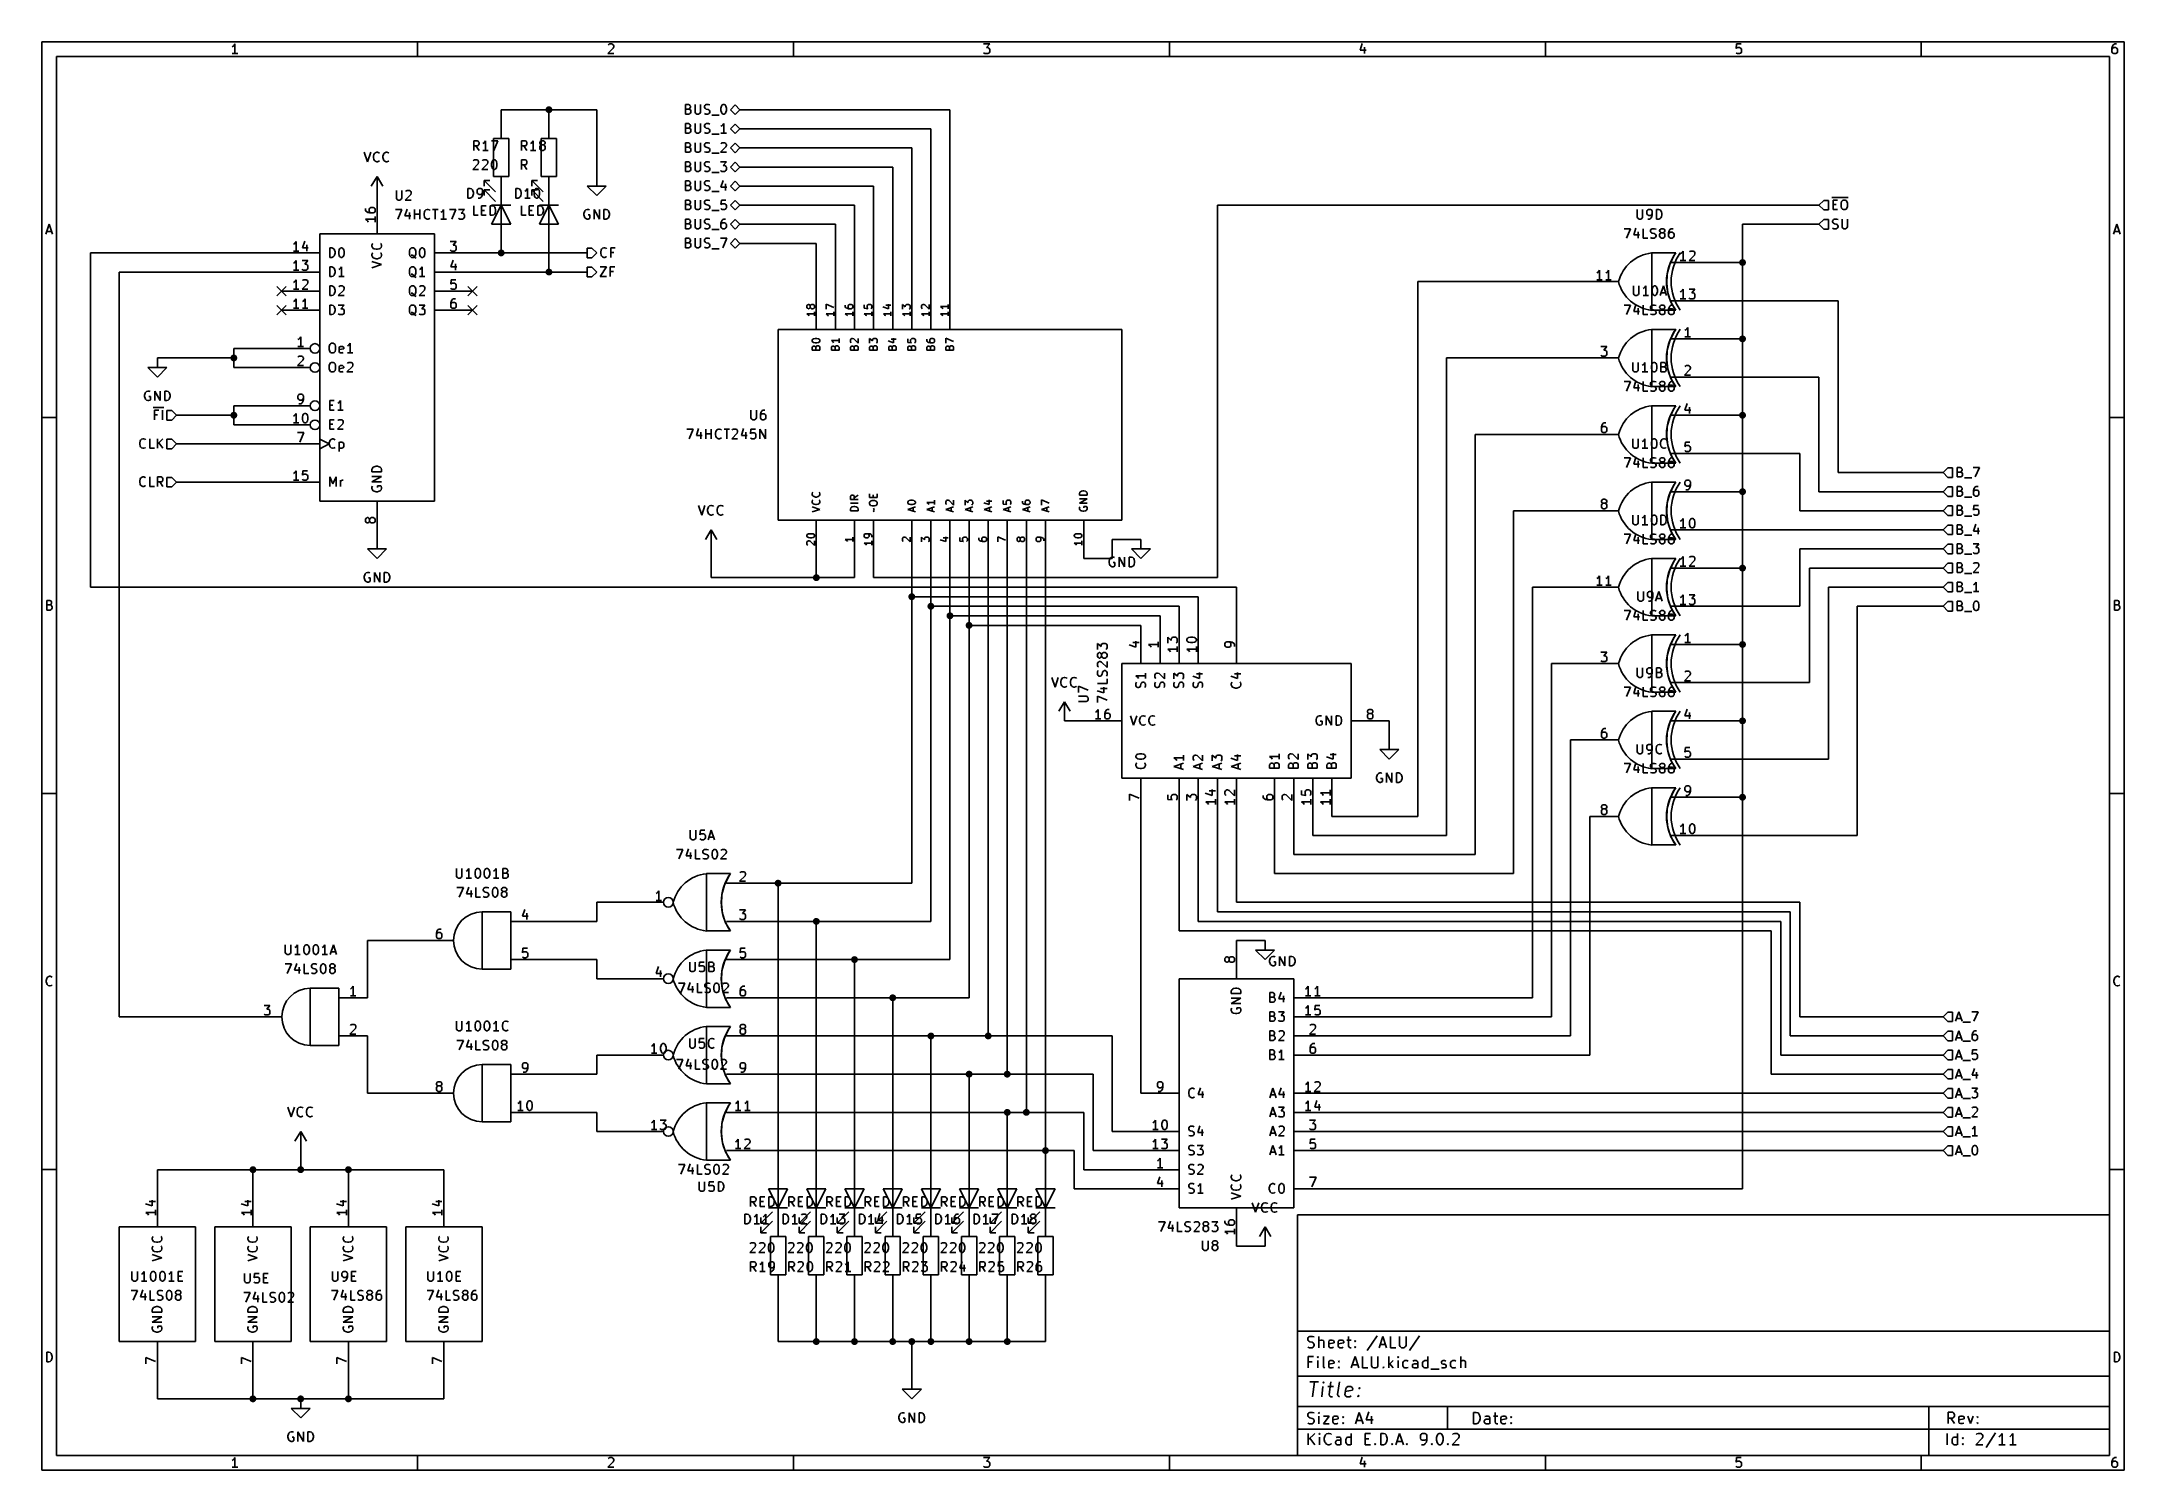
# Model space of a CAD drawing. Extents: x 0.4 to 11.3, y -7.9 to -0.4.
import ezdxf

# ---------------------------------------------------------------- set-up
doc = ezdxf.new("R2010")
doc.units = 0
doc.header["$MEASUREMENT"] = 0
for name, color, linetype in [('BLUE2', 5, 'CONTINUOUS'), ('BROWN2', 54, 'CONTINUOUS'), ('CYAN2', 4, 'CONTINUOUS'), ('GREEN3', 91, 'CONTINUOUS'), ('LYELLOW', 51, 'CONTINUOUS'), ('RED2', 1, 'CONTINUOUS'), ('RED3', 11, 'CONTINUOUS')]:
    doc.layers.add(name, color=color, linetype=linetype)

msp = doc.modelspace()

# ---------------------------------------------------------------- linework, layer by layer
at = {"layer": 'BLUE2', "linetype": 'CONTINUOUS'}
for p, q in [((1.626, -1.676), (1.674, -1.724)), ((1.674, -1.676), (1.626, -1.724)), ((2.626, -1.676), (2.674, -1.724)), ((2.674, -1.676), (2.626, -1.724)), ((1.626, -1.776), (1.674, -1.824)), ((1.674, -1.776), (1.626, -1.824)), ((2.626, -1.776), (2.674, -1.824)), ((2.674, -1.776), (2.626, -1.824))]:
    msp.add_line(p, q, dxfattribs=at)
at = {"layer": 'BROWN2', "linetype": 'CONTINUOUS'}
for p, q in [((3.765, -0.773), (3.765, -0.723)), ((3.765, -0.723), (3.781, -0.723)), ((3.781, -0.747), (3.765, -0.747)), ((3.781, -0.723), (3.786, -0.725)), ((3.786, -0.744), (3.781, -0.747)), ((3.781, -0.747), (3.788, -0.749)), ((3.786, -0.725), (3.788, -0.728)), ((3.788, -0.742), (3.786, -0.744)), ((3.788, -0.728), (3.791, -0.732)), ((3.791, -0.737), (3.788, -0.742)), ((3.788, -0.749), (3.791, -0.751)), ((3.791, -0.732), (3.791, -0.737)), ((3.791, -0.751), (3.793, -0.756)), ((3.793, -0.763), (3.791, -0.768)), ((3.793, -0.756), (3.793, -0.763)), ((3.815, -0.723), (3.815, -0.763)), ((3.815, -0.763), (3.817, -0.768)), ((3.841, -0.768), (3.843, -0.763)), ((3.843, -0.763), (3.843, -0.723)), ((3.865, -0.732), (3.867, -0.728)), ((3.865, -0.737), (3.865, -0.732)), ((3.867, -0.742), (3.865, -0.737)), ((3.867, -0.728), (3.869, -0.725)), ((3.869, -0.744), (3.867, -0.742)), ((3.869, -0.725), (3.874, -0.723)), ((3.874, -0.747), (3.869, -0.744)), ((3.874, -0.723), (3.886, -0.723)), ((3.884, -0.749), (3.874, -0.747)), ((3.888, -0.751), (3.884, -0.749)), ((3.886, -0.723), (3.893, -0.725)), ((3.891, -0.754), (3.888, -0.751)), ((3.893, -0.759), (3.891, -0.754)), ((3.891, -0.768), (3.893, -0.763)), ((3.893, -0.763), (3.893, -0.759)), ((3.95, -0.742), (3.953, -0.732)), ((3.95, -0.754), (3.95, -0.742)), ((3.953, -0.763), (3.95, -0.754)), ((3.953, -0.732), (3.955, -0.728)), ((3.955, -0.768), (3.953, -0.763)), ((3.955, -0.728), (3.957, -0.725)), ((3.957, -0.725), (3.962, -0.723)), ((3.962, -0.723), (3.967, -0.723)), ((3.967, -0.723), (3.972, -0.725)), ((3.972, -0.725), (3.974, -0.728)), ((3.974, -0.728), (3.976, -0.732)), ((3.976, -0.763), (3.974, -0.768)), ((3.976, -0.732), (3.979, -0.742)), ((3.979, -0.754), (3.976, -0.763)), ((3.979, -0.742), (3.979, -0.754)), ((4.025, -0.725), (4, -0.75)), ((4, -0.75), (4.025, -0.775)), ((4.05, -0.75), (4.025, -0.725)), ((4.025, -0.775), (4.05, -0.75)), ((3.784, -0.773), (3.765, -0.773)), ((3.765, -0.873), (3.765, -0.823)), ((3.765, -0.823), (3.781, -0.823)), ((3.781, -0.847), (3.765, -0.847)), ((3.781, -0.823), (3.786, -0.825)), ((3.786, -0.844), (3.781, -0.847)), ((3.781, -0.847), (3.788, -0.849)), ((3.788, -0.77), (3.784, -0.773)), ((3.788, -0.87), (3.784, -0.873)), ((3.786, -0.825), (3.788, -0.828)), ((3.788, -0.842), (3.786, -0.844)), ((3.791, -0.768), (3.788, -0.77)), ((3.788, -0.828), (3.791, -0.832)), ((3.791, -0.837), (3.788, -0.842)), ((3.788, -0.849), (3.791, -0.851)), ((3.791, -0.868), (3.788, -0.87)), ((3.791, -0.832), (3.791, -0.837)), ((3.791, -0.851), (3.793, -0.856)), ((3.793, -0.863), (3.791, -0.868)), ((3.793, -0.856), (3.793, -0.863)), ((3.815, -0.823), (3.815, -0.863)), ((3.815, -0.863), (3.817, -0.868)), ((3.817, -0.768), (3.819, -0.77)), ((3.817, -0.868), (3.819, -0.87)), ((3.819, -0.77), (3.824, -0.773)), ((3.819, -0.87), (3.824, -0.873)), ((3.824, -0.773), (3.834, -0.773)), ((3.834, -0.773), (3.838, -0.77)), ((3.834, -0.873), (3.838, -0.87)), ((3.838, -0.77), (3.841, -0.768)), ((3.838, -0.87), (3.841, -0.868)), ((3.841, -0.868), (3.843, -0.863)), ((3.843, -0.863), (3.843, -0.823)), ((3.865, -0.77), (3.872, -0.773)), ((3.865, -0.832), (3.867, -0.828)), ((3.865, -0.837), (3.865, -0.832)), ((3.867, -0.842), (3.865, -0.837)), ((3.865, -0.87), (3.872, -0.873)), ((3.867, -0.828), (3.869, -0.825)), ((3.869, -0.844), (3.867, -0.842)), ((3.869, -0.825), (3.874, -0.823)), ((3.874, -0.847), (3.869, -0.844)), ((3.872, -0.773), (3.884, -0.773)), ((3.874, -0.823), (3.886, -0.823)), ((3.884, -0.849), (3.874, -0.847)), ((3.884, -0.773), (3.888, -0.77)), ((3.888, -0.851), (3.884, -0.849)), ((3.884, -0.873), (3.888, -0.87)), ((3.886, -0.823), (3.893, -0.825)), ((3.888, -0.77), (3.891, -0.768)), ((3.891, -0.854), (3.888, -0.851)), ((3.888, -0.87), (3.891, -0.868)), ((3.893, -0.859), (3.891, -0.854)), ((3.891, -0.868), (3.893, -0.863)), ((3.893, -0.863), (3.893, -0.859)), ((3.903, -0.778), (3.941, -0.778)), ((3.955, -0.835), (3.95, -0.837)), ((3.957, -0.77), (3.955, -0.768)), ((3.96, -0.83), (3.955, -0.835)), ((3.962, -0.773), (3.957, -0.77)), ((3.965, -0.823), (3.96, -0.83)), ((3.967, -0.773), (3.962, -0.773)), ((3.965, -0.873), (3.965, -0.823)), ((3.972, -0.77), (3.967, -0.773)), ((3.974, -0.768), (3.972, -0.77)), ((4.025, -0.825), (4, -0.85)), ((4, -0.85), (4.025, -0.875)), ((4.05, -0.85), (4.025, -0.825)), ((4.025, -0.875), (4.05, -0.85)), ((3.784, -0.873), (3.765, -0.873)), ((3.765, -0.973), (3.765, -0.923)), ((3.765, -0.923), (3.781, -0.923)), ((3.781, -0.947), (3.765, -0.947)), ((3.784, -0.973), (3.765, -0.973)), ((3.781, -0.923), (3.786, -0.925)), ((3.786, -0.944), (3.781, -0.947)), ((3.781, -0.947), (3.788, -0.949)), ((3.788, -0.97), (3.784, -0.973)), ((3.786, -0.925), (3.788, -0.928)), ((3.788, -0.942), (3.786, -0.944)), ((3.788, -0.928), (3.791, -0.932)), ((3.791, -0.937), (3.788, -0.942)), ((3.788, -0.949), (3.791, -0.951)), ((3.791, -0.968), (3.788, -0.97)), ((3.791, -0.932), (3.791, -0.937)), ((3.791, -0.951), (3.793, -0.956)), ((3.793, -0.963), (3.791, -0.968)), ((3.793, -0.956), (3.793, -0.963)), ((3.815, -0.923), (3.815, -0.963)), ((3.815, -0.963), (3.817, -0.968)), ((3.817, -0.968), (3.819, -0.97)), ((3.819, -0.97), (3.824, -0.973)), ((3.824, -0.873), (3.834, -0.873)), ((3.824, -0.973), (3.834, -0.973)), ((3.834, -0.973), (3.838, -0.97)), ((3.838, -0.97), (3.841, -0.968)), ((3.841, -0.968), (3.843, -0.963)), ((3.843, -0.963), (3.843, -0.923)), ((3.865, -0.932), (3.867, -0.928)), ((3.865, -0.937), (3.865, -0.932)), ((3.867, -0.942), (3.865, -0.937)), ((3.865, -0.97), (3.872, -0.973)), ((3.867, -0.928), (3.869, -0.925)), ((3.869, -0.944), (3.867, -0.942)), ((3.869, -0.925), (3.874, -0.923)), ((3.874, -0.947), (3.869, -0.944)), ((3.872, -0.873), (3.884, -0.873)), ((3.872, -0.973), (3.884, -0.973)), ((3.874, -0.923), (3.886, -0.923)), ((3.884, -0.949), (3.874, -0.947)), ((3.888, -0.951), (3.884, -0.949)), ((3.884, -0.973), (3.888, -0.97)), ((3.886, -0.923), (3.893, -0.925)), ((3.891, -0.954), (3.888, -0.951)), ((3.888, -0.97), (3.891, -0.968)), ((3.893, -0.959), (3.891, -0.954)), ((3.891, -0.968), (3.893, -0.963)), ((3.893, -0.963), (3.893, -0.959)), ((3.903, -0.878), (3.941, -0.878)), ((3.903, -0.978), (3.941, -0.978)), ((3.976, -0.944), (3.948, -0.973)), ((3.948, -0.973), (3.979, -0.973)), ((3.979, -0.873), (3.95, -0.873)), ((3.95, -0.928), (3.953, -0.925)), ((3.953, -0.925), (3.957, -0.923)), ((3.957, -0.923), (3.969, -0.923)), ((3.969, -0.923), (3.974, -0.925)), ((3.974, -0.925), (3.976, -0.928)), ((3.976, -0.928), (3.979, -0.932)), ((3.979, -0.937), (3.976, -0.944)), ((3.979, -0.932), (3.979, -0.937)), ((4.025, -0.925), (4, -0.95)), ((4, -0.95), (4.025, -0.975)), ((4.05, -0.95), (4.025, -0.925)), ((4.025, -0.975), (4.05, -0.95)), ((3.765, -1.073), (3.765, -1.023)), ((3.765, -1.023), (3.781, -1.023)), ((3.781, -1.047), (3.765, -1.047)), ((3.784, -1.073), (3.765, -1.073)), ((3.781, -1.023), (3.786, -1.025)), ((3.786, -1.044), (3.781, -1.047)), ((3.781, -1.047), (3.788, -1.049)), ((3.788, -1.07), (3.784, -1.073)), ((3.786, -1.025), (3.788, -1.028)), ((3.788, -1.042), (3.786, -1.044)), ((3.788, -1.028), (3.791, -1.032)), ((3.791, -1.037), (3.788, -1.042)), ((3.788, -1.049), (3.791, -1.051)), ((3.791, -1.068), (3.788, -1.07)), ((3.791, -1.032), (3.791, -1.037)), ((3.791, -1.051), (3.793, -1.056)), ((3.793, -1.063), (3.791, -1.068)), ((3.793, -1.056), (3.793, -1.063)), ((3.815, -1.023), (3.815, -1.063)), ((3.815, -1.063), (3.817, -1.068)), ((3.817, -1.068), (3.819, -1.07)), ((3.819, -1.07), (3.824, -1.073)), ((3.824, -1.073), (3.834, -1.073)), ((3.834, -1.073), (3.838, -1.07)), ((3.838, -1.07), (3.841, -1.068)), ((3.841, -1.068), (3.843, -1.063)), ((3.843, -1.063), (3.843, -1.023)), ((3.865, -1.032), (3.867, -1.028)), ((3.865, -1.037), (3.865, -1.032)), ((3.867, -1.042), (3.865, -1.037)), ((3.865, -1.07), (3.872, -1.073)), ((3.867, -1.028), (3.869, -1.025)), ((3.869, -1.044), (3.867, -1.042)), ((3.869, -1.025), (3.874, -1.023)), ((3.874, -1.047), (3.869, -1.044)), ((3.872, -1.073), (3.884, -1.073)), ((3.874, -1.023), (3.886, -1.023)), ((3.884, -1.049), (3.874, -1.047)), ((3.888, -1.051), (3.884, -1.049)), ((3.884, -1.073), (3.888, -1.07)), ((3.886, -1.023), (3.893, -1.025)), ((3.891, -1.054), (3.888, -1.051)), ((3.888, -1.07), (3.891, -1.068)), ((3.893, -1.059), (3.891, -1.054)), ((3.891, -1.068), (3.893, -1.063)), ((3.893, -1.063), (3.893, -1.059)), ((3.903, -1.078), (3.941, -1.078)), ((3.948, -1.023), (3.979, -1.023)), ((3.95, -1.07), (3.948, -1.068)), ((3.955, -1.073), (3.95, -1.07)), ((3.969, -1.073), (3.955, -1.073)), ((3.979, -1.023), (3.962, -1.042)), ((3.962, -1.042), (3.969, -1.042)), ((3.969, -1.042), (3.974, -1.044)), ((3.974, -1.07), (3.969, -1.073)), ((3.974, -1.044), (3.976, -1.047)), ((3.976, -1.068), (3.974, -1.07)), ((3.976, -1.047), (3.979, -1.051)), ((3.979, -1.063), (3.976, -1.068)), ((3.979, -1.051), (3.979, -1.063)), ((4.025, -1.025), (4, -1.05)), ((4, -1.05), (4.025, -1.075)), ((4.05, -1.05), (4.025, -1.025)), ((4.025, -1.075), (4.05, -1.05)), ((3.765, -1.173), (3.765, -1.123)), ((3.765, -1.123), (3.781, -1.123)), ((3.781, -1.147), (3.765, -1.147)), ((3.784, -1.173), (3.765, -1.173)), ((3.781, -1.123), (3.786, -1.125)), ((3.786, -1.144), (3.781, -1.147)), ((3.781, -1.147), (3.788, -1.149)), ((3.788, -1.17), (3.784, -1.173)), ((3.786, -1.125), (3.788, -1.128)), ((3.788, -1.142), (3.786, -1.144)), ((3.788, -1.128), (3.791, -1.132)), ((3.791, -1.137), (3.788, -1.142)), ((3.788, -1.149), (3.791, -1.151)), ((3.791, -1.168), (3.788, -1.17)), ((3.791, -1.132), (3.791, -1.137)), ((3.791, -1.151), (3.793, -1.156)), ((3.793, -1.163), (3.791, -1.168)), ((3.793, -1.156), (3.793, -1.163)), ((3.815, -1.123), (3.815, -1.163)), ((3.815, -1.163), (3.817, -1.168)), ((3.817, -1.168), (3.819, -1.17)), ((3.819, -1.17), (3.824, -1.173)), ((3.824, -1.173), (3.834, -1.173)), ((3.834, -1.173), (3.838, -1.17)), ((3.838, -1.17), (3.841, -1.168)), ((3.841, -1.168), (3.843, -1.163)), ((3.843, -1.163), (3.843, -1.123)), ((3.865, -1.132), (3.867, -1.128)), ((3.865, -1.137), (3.865, -1.132)), ((3.867, -1.142), (3.865, -1.137)), ((3.865, -1.17), (3.872, -1.173)), ((3.867, -1.128), (3.869, -1.125)), ((3.869, -1.144), (3.867, -1.142)), ((3.869, -1.125), (3.874, -1.123)), ((3.874, -1.147), (3.869, -1.144)), ((3.872, -1.173), (3.884, -1.173)), ((3.874, -1.123), (3.886, -1.123)), ((3.884, -1.149), (3.874, -1.147)), ((3.888, -1.151), (3.884, -1.149)), ((3.884, -1.173), (3.888, -1.17)), ((3.886, -1.123), (3.893, -1.125)), ((3.891, -1.154), (3.888, -1.151)), ((3.888, -1.17), (3.891, -1.168)), ((3.893, -1.159), (3.891, -1.154)), ((3.891, -1.168), (3.893, -1.163)), ((3.893, -1.163), (3.893, -1.159)), ((3.903, -1.178), (3.941, -1.178)), ((3.962, -1.12), (3.95, -1.156)), ((3.95, -1.156), (3.981, -1.156)), ((3.974, -1.139), (3.974, -1.173)), ((4.025, -1.125), (4, -1.15)), ((4, -1.15), (4.025, -1.175)), ((4.05, -1.15), (4.025, -1.125)), ((4.025, -1.175), (4.05, -1.15)), ((3.765, -1.273), (3.765, -1.223)), ((3.765, -1.223), (3.781, -1.223)), ((3.781, -1.247), (3.765, -1.247)), ((3.784, -1.273), (3.765, -1.273)), ((3.781, -1.223), (3.786, -1.225)), ((3.786, -1.244), (3.781, -1.247)), ((3.781, -1.247), (3.788, -1.249)), ((3.788, -1.27), (3.784, -1.273)), ((3.786, -1.225), (3.788, -1.228)), ((3.788, -1.242), (3.786, -1.244)), ((3.788, -1.228), (3.791, -1.232)), ((3.791, -1.237), (3.788, -1.242)), ((3.788, -1.249), (3.791, -1.251)), ((3.791, -1.268), (3.788, -1.27)), ((3.791, -1.232), (3.791, -1.237)), ((3.791, -1.251), (3.793, -1.256)), ((3.793, -1.263), (3.791, -1.268)), ((3.793, -1.256), (3.793, -1.263)), ((3.815, -1.223), (3.815, -1.263)), ((3.815, -1.263), (3.817, -1.268)), ((3.817, -1.268), (3.819, -1.27)), ((3.819, -1.27), (3.824, -1.273)), ((3.824, -1.273), (3.834, -1.273)), ((3.834, -1.273), (3.838, -1.27)), ((3.838, -1.27), (3.841, -1.268)), ((3.841, -1.268), (3.843, -1.263)), ((3.843, -1.263), (3.843, -1.223)), ((3.865, -1.232), (3.867, -1.228)), ((3.865, -1.237), (3.865, -1.232)), ((3.867, -1.242), (3.865, -1.237)), ((3.865, -1.27), (3.872, -1.273)), ((3.867, -1.228), (3.869, -1.225)), ((3.869, -1.244), (3.867, -1.242)), ((3.869, -1.225), (3.874, -1.223)), ((3.874, -1.247), (3.869, -1.244)), ((3.872, -1.273), (3.884, -1.273)), ((3.874, -1.223), (3.886, -1.223)), ((3.884, -1.249), (3.874, -1.247)), ((3.888, -1.251), (3.884, -1.249)), ((3.884, -1.273), (3.888, -1.27)), ((3.886, -1.223), (3.893, -1.225)), ((3.891, -1.254), (3.888, -1.251)), ((3.888, -1.27), (3.891, -1.268)), ((3.893, -1.259), (3.891, -1.254)), ((3.891, -1.268), (3.893, -1.263)), ((3.893, -1.263), (3.893, -1.259)), ((3.903, -1.278), (3.941, -1.278)), ((3.953, -1.223), (3.95, -1.247)), ((3.95, -1.247), (3.953, -1.244)), ((3.953, -1.27), (3.95, -1.268)), ((3.976, -1.223), (3.953, -1.223)), ((3.953, -1.244), (3.957, -1.242)), ((3.957, -1.273), (3.953, -1.27)), ((3.957, -1.242), (3.969, -1.242)), ((3.969, -1.273), (3.957, -1.273)), ((3.969, -1.242), (3.974, -1.244)), ((3.974, -1.27), (3.969, -1.273)), ((3.974, -1.244), (3.976, -1.247)), ((3.976, -1.268), (3.974, -1.27)), ((3.976, -1.247), (3.979, -1.251)), ((3.979, -1.263), (3.976, -1.268)), ((3.979, -1.251), (3.979, -1.263)), ((4.025, -1.225), (4, -1.25)), ((4, -1.25), (4.025, -1.275)), ((4.05, -1.25), (4.025, -1.225)), ((4.025, -1.275), (4.05, -1.25)), ((9.725, -1.225), (9.7, -1.25)), ((9.7, -1.25), (9.725, -1.275)), ((9.75, -1.225), (9.725, -1.225)), ((9.725, -1.275), (9.75, -1.275)), ((9.75, -1.275), (9.75, -1.225)), ((9.767, -1.209), (9.854, -1.209)), ((9.774, -1.273), (9.774, -1.223)), ((9.774, -1.223), (9.797, -1.223)), ((9.774, -1.247), (9.79, -1.247)), ((9.797, -1.273), (9.774, -1.273)), ((9.816, -1.239), (9.819, -1.23)), ((9.816, -1.256), (9.816, -1.239)), ((9.819, -1.266), (9.816, -1.256)), ((9.819, -1.23), (9.824, -1.225)), ((9.824, -1.27), (9.819, -1.266)), ((9.824, -1.225), (9.828, -1.223)), ((9.828, -1.273), (9.824, -1.27)), ((9.828, -1.223), (9.838, -1.223)), ((9.838, -1.273), (9.828, -1.273)), ((9.838, -1.223), (9.843, -1.225)), ((9.843, -1.27), (9.838, -1.273)), ((9.843, -1.225), (9.847, -1.23)), ((9.847, -1.266), (9.843, -1.27)), ((9.847, -1.23), (9.85, -1.239)), ((9.85, -1.256), (9.847, -1.266)), ((9.85, -1.239), (9.85, -1.256)), ((3.765, -1.373), (3.765, -1.323)), ((3.765, -1.323), (3.781, -1.323)), ((3.781, -1.347), (3.765, -1.347)), ((3.784, -1.373), (3.765, -1.373)), ((3.781, -1.323), (3.786, -1.325)), ((3.786, -1.344), (3.781, -1.347)), ((3.781, -1.347), (3.788, -1.349)), ((3.788, -1.37), (3.784, -1.373)), ((3.786, -1.325), (3.788, -1.328)), ((3.788, -1.342), (3.786, -1.344)), ((3.788, -1.328), (3.791, -1.332)), ((3.791, -1.337), (3.788, -1.342)), ((3.788, -1.349), (3.791, -1.351)), ((3.791, -1.368), (3.788, -1.37)), ((3.791, -1.332), (3.791, -1.337)), ((3.791, -1.351), (3.793, -1.356)), ((3.793, -1.363), (3.791, -1.368)), ((3.793, -1.356), (3.793, -1.363)), ((3.815, -1.323), (3.815, -1.363)), ((3.815, -1.363), (3.817, -1.368)), ((3.817, -1.368), (3.819, -1.37)), ((3.819, -1.37), (3.824, -1.373)), ((3.824, -1.373), (3.834, -1.373)), ((3.834, -1.373), (3.838, -1.37)), ((3.838, -1.37), (3.841, -1.368)), ((3.841, -1.368), (3.843, -1.363)), ((3.843, -1.363), (3.843, -1.323)), ((3.865, -1.332), (3.867, -1.328)), ((3.865, -1.337), (3.865, -1.332)), ((3.867, -1.342), (3.865, -1.337)), ((3.865, -1.37), (3.872, -1.373)), ((3.867, -1.328), (3.869, -1.325)), ((3.869, -1.344), (3.867, -1.342)), ((3.869, -1.325), (3.874, -1.323)), ((3.874, -1.347), (3.869, -1.344)), ((3.872, -1.373), (3.884, -1.373)), ((3.874, -1.323), (3.886, -1.323)), ((3.884, -1.349), (3.874, -1.347)), ((3.888, -1.351), (3.884, -1.349)), ((3.884, -1.373), (3.888, -1.37)), ((3.886, -1.323), (3.893, -1.325)), ((3.891, -1.354), (3.888, -1.351)), ((3.888, -1.37), (3.891, -1.368)), ((3.893, -1.359), (3.891, -1.354)), ((3.891, -1.368), (3.893, -1.363)), ((3.893, -1.363), (3.893, -1.359)), ((3.903, -1.378), (3.941, -1.378)), ((3.953, -1.335), (3.95, -1.344)), ((3.95, -1.344), (3.95, -1.363)), ((3.953, -1.347), (3.95, -1.351)), ((3.95, -1.363), (3.953, -1.368)), ((3.957, -1.328), (3.953, -1.335)), ((3.955, -1.344), (3.953, -1.347)), ((3.953, -1.368), (3.955, -1.37)), ((3.96, -1.342), (3.955, -1.344)), ((3.955, -1.37), (3.96, -1.373)), ((3.96, -1.325), (3.957, -1.328)), ((3.965, -1.323), (3.96, -1.325)), ((3.969, -1.342), (3.96, -1.342)), ((3.96, -1.373), (3.969, -1.373)), ((3.974, -1.323), (3.965, -1.323)), ((3.974, -1.344), (3.969, -1.342)), ((3.969, -1.373), (3.974, -1.37)), ((3.976, -1.347), (3.974, -1.344)), ((3.974, -1.37), (3.976, -1.368)), ((3.979, -1.351), (3.976, -1.347)), ((3.976, -1.368), (3.979, -1.363)), ((3.979, -1.363), (3.979, -1.351)), ((4.025, -1.325), (4, -1.35)), ((4, -1.35), (4.025, -1.375)), ((4.05, -1.35), (4.025, -1.325)), ((4.025, -1.375), (4.05, -1.35)), ((9.725, -1.325), (9.7, -1.35)), ((9.7, -1.35), (9.725, -1.375)), ((9.75, -1.325), (9.725, -1.325)), ((9.725, -1.375), (9.75, -1.375)), ((9.75, -1.375), (9.75, -1.325)), ((9.771, -1.332), (9.774, -1.328)), ((9.771, -1.337), (9.771, -1.332)), ((9.774, -1.342), (9.771, -1.337)), ((9.771, -1.37), (9.778, -1.373)), ((9.774, -1.328), (9.776, -1.325)), ((9.776, -1.344), (9.774, -1.342)), ((9.776, -1.325), (9.781, -1.323)), ((9.781, -1.347), (9.776, -1.344)), ((9.778, -1.373), (9.79, -1.373)), ((9.781, -1.323), (9.793, -1.323)), ((9.79, -1.349), (9.781, -1.347)), ((9.795, -1.351), (9.79, -1.349)), ((9.79, -1.373), (9.795, -1.37)), ((9.793, -1.323), (9.8, -1.325)), ((9.797, -1.354), (9.795, -1.351)), ((9.795, -1.37), (9.797, -1.368)), ((9.8, -1.359), (9.797, -1.354)), ((9.797, -1.368), (9.8, -1.363)), ((9.8, -1.363), (9.8, -1.359)), ((9.821, -1.323), (9.821, -1.363)), ((9.821, -1.363), (9.824, -1.368)), ((9.824, -1.368), (9.826, -1.37)), ((9.826, -1.37), (9.831, -1.373)), ((9.831, -1.373), (9.84, -1.373)), ((9.84, -1.373), (9.845, -1.37)), ((9.845, -1.37), (9.847, -1.368)), ((9.847, -1.368), (9.85, -1.363)), ((9.85, -1.363), (9.85, -1.323)), ((3.275, -1.475), (3.25, -1.475)), ((3.25, -1.475), (3.25, -1.525)), ((3.25, -1.525), (3.275, -1.525)), ((3.3, -1.5), (3.275, -1.475)), ((3.275, -1.525), (3.3, -1.5)), ((3.321, -1.494), (3.324, -1.485)), ((3.321, -1.501), (3.321, -1.494)), ((3.324, -1.511), (3.321, -1.501)), ((3.324, -1.485), (3.326, -1.48)), ((3.326, -1.516), (3.324, -1.511)), ((3.326, -1.48), (3.331, -1.475)), ((3.331, -1.52), (3.326, -1.516)), ((3.331, -1.475), (3.338, -1.473)), ((3.338, -1.523), (3.331, -1.52)), ((3.338, -1.473), (3.343, -1.473)), ((3.343, -1.523), (3.338, -1.523)), ((3.343, -1.473), (3.35, -1.475)), ((3.35, -1.52), (3.343, -1.523)), ((3.35, -1.475), (3.352, -1.478)), ((3.352, -1.518), (3.35, -1.52)), ((3.374, -1.523), (3.374, -1.473)), ((3.374, -1.473), (3.397, -1.473)), ((3.39, -1.497), (3.374, -1.497)), ((3.765, -1.473), (3.765, -1.423)), ((3.765, -1.423), (3.781, -1.423)), ((3.781, -1.447), (3.765, -1.447)), ((3.784, -1.473), (3.765, -1.473)), ((3.781, -1.423), (3.786, -1.425)), ((3.786, -1.444), (3.781, -1.447)), ((3.781, -1.447), (3.788, -1.449)), ((3.788, -1.47), (3.784, -1.473)), ((3.786, -1.425), (3.788, -1.428)), ((3.788, -1.442), (3.786, -1.444)), ((3.788, -1.428), (3.791, -1.432)), ((3.791, -1.437), (3.788, -1.442)), ((3.788, -1.449), (3.791, -1.451)), ((3.791, -1.468), (3.788, -1.47)), ((3.791, -1.432), (3.791, -1.437)), ((3.791, -1.451), (3.793, -1.456)), ((3.793, -1.463), (3.791, -1.468)), ((3.793, -1.456), (3.793, -1.463)), ((3.815, -1.423), (3.815, -1.463)), ((3.815, -1.463), (3.817, -1.468)), ((3.817, -1.468), (3.819, -1.47)), ((3.819, -1.47), (3.824, -1.473)), ((3.824, -1.473), (3.834, -1.473)), ((3.834, -1.473), (3.838, -1.47)), ((3.838, -1.47), (3.841, -1.468)), ((3.841, -1.468), (3.843, -1.463)), ((3.843, -1.463), (3.843, -1.423)), ((3.865, -1.432), (3.867, -1.428)), ((3.865, -1.437), (3.865, -1.432)), ((3.867, -1.442), (3.865, -1.437)), ((3.865, -1.47), (3.872, -1.473)), ((3.867, -1.428), (3.869, -1.425)), ((3.869, -1.444), (3.867, -1.442)), ((3.869, -1.425), (3.874, -1.423)), ((3.874, -1.447), (3.869, -1.444)), ((3.872, -1.473), (3.884, -1.473)), ((3.874, -1.423), (3.886, -1.423)), ((3.884, -1.449), (3.874, -1.447)), ((3.888, -1.451), (3.884, -1.449)), ((3.884, -1.473), (3.888, -1.47)), ((3.886, -1.423), (3.893, -1.425)), ((3.891, -1.454), (3.888, -1.451)), ((3.888, -1.47), (3.891, -1.468)), ((3.893, -1.459), (3.891, -1.454)), ((3.891, -1.468), (3.893, -1.463)), ((3.893, -1.463), (3.893, -1.459)), ((3.903, -1.478), (3.941, -1.478)), ((3.948, -1.423), (3.981, -1.423)), ((3.981, -1.423), (3.96, -1.473)), ((4.025, -1.425), (4, -1.45)), ((4, -1.45), (4.025, -1.475)), ((4.05, -1.45), (4.025, -1.425)), ((4.025, -1.475), (4.05, -1.45)), ((3.275, -1.575), (3.25, -1.575)), ((3.25, -1.575), (3.25, -1.625)), ((3.25, -1.625), (3.275, -1.625)), ((3.3, -1.6), (3.275, -1.575)), ((3.275, -1.625), (3.3, -1.6)), ((3.319, -1.573), (3.352, -1.573)), ((3.352, -1.573), (3.319, -1.623)), ((3.319, -1.623), (3.352, -1.623)), ((3.371, -1.623), (3.371, -1.573)), ((3.371, -1.573), (3.395, -1.573)), ((3.388, -1.597), (3.371, -1.597)), ((0.977, -2.309), (1.033, -2.309)), ((0.984, -2.373), (0.984, -2.323)), ((0.984, -2.323), (1.007, -2.323)), ((1, -2.347), (0.984, -2.347)), ((1.026, -2.373), (1.026, -2.323)), ((1.075, -2.325), (1.05, -2.325)), ((1.05, -2.325), (1.05, -2.375)), ((1.05, -2.375), (1.075, -2.375)), ((1.1, -2.35), (1.075, -2.325)), ((1.075, -2.375), (1.1, -2.35)), ((0.907, -2.494), (0.91, -2.485)), ((0.907, -2.501), (0.907, -2.494)), ((0.91, -2.511), (0.907, -2.501)), ((0.91, -2.485), (0.912, -2.48)), ((0.912, -2.48), (0.917, -2.475)), ((0.917, -2.475), (0.924, -2.473)), ((0.924, -2.473), (0.929, -2.473)), ((0.929, -2.473), (0.936, -2.475)), ((0.936, -2.475), (0.938, -2.478)), ((0.96, -2.523), (0.96, -2.473)), ((1, -2.523), (1, -2.473)), ((1.029, -2.473), (1, -2.501)), ((1.029, -2.523), (1.007, -2.494)), ((1.075, -2.475), (1.05, -2.475)), ((1.05, -2.475), (1.05, -2.525)), ((1.1, -2.5), (1.075, -2.475)), ((1.075, -2.525), (1.1, -2.5)), ((0.912, -2.516), (0.91, -2.511)), ((0.917, -2.52), (0.912, -2.516)), ((0.924, -2.523), (0.917, -2.52)), ((0.929, -2.523), (0.924, -2.523)), ((0.936, -2.52), (0.929, -2.523)), ((0.938, -2.518), (0.936, -2.52)), ((0.984, -2.523), (0.96, -2.523)), ((1.05, -2.525), (1.075, -2.525)), ((0.907, -2.694), (0.91, -2.685)), ((0.907, -2.701), (0.907, -2.694)), ((0.91, -2.711), (0.907, -2.701)), ((0.91, -2.685), (0.912, -2.68)), ((0.912, -2.716), (0.91, -2.711)), ((0.912, -2.68), (0.917, -2.675)), ((0.917, -2.72), (0.912, -2.716)), ((0.917, -2.675), (0.924, -2.673)), ((0.924, -2.723), (0.917, -2.72)), ((0.924, -2.673), (0.929, -2.673)), ((0.929, -2.723), (0.924, -2.723)), ((0.929, -2.673), (0.936, -2.675)), ((0.936, -2.72), (0.929, -2.723)), ((0.936, -2.675), (0.938, -2.678)), ((0.938, -2.718), (0.936, -2.72)), ((0.96, -2.723), (0.96, -2.673)), ((0.984, -2.723), (0.96, -2.723)), ((1, -2.723), (1, -2.673)), ((1, -2.673), (1.019, -2.673)), ((1.019, -2.699), (1, -2.699)), ((1.029, -2.723), (1.012, -2.699)), ((1.019, -2.673), (1.024, -2.675)), ((1.024, -2.697), (1.019, -2.699)), ((1.024, -2.675), (1.026, -2.678)), ((1.026, -2.694), (1.024, -2.697)), ((1.026, -2.678), (1.029, -2.682)), ((1.029, -2.689), (1.026, -2.694)), ((1.029, -2.682), (1.029, -2.689)), ((1.075, -2.675), (1.05, -2.675)), ((1.05, -2.675), (1.05, -2.725)), ((1.05, -2.725), (1.075, -2.725)), ((1.1, -2.7), (1.075, -2.675)), ((1.075, -2.725), (1.1, -2.7)), ((10.375, -2.625), (10.35, -2.65)), ((10.35, -2.65), (10.375, -2.675)), ((10.375, -2.725), (10.35, -2.75)), ((10.4, -2.625), (10.375, -2.625)), ((10.375, -2.675), (10.4, -2.675)), ((10.4, -2.725), (10.375, -2.725)), ((10.4, -2.675), (10.4, -2.625)), ((10.4, -2.775), (10.4, -2.725)), ((10.424, -2.673), (10.424, -2.623)), ((10.424, -2.623), (10.44, -2.623)), ((10.44, -2.647), (10.424, -2.647)), ((10.443, -2.673), (10.424, -2.673)), ((10.424, -2.773), (10.424, -2.723)), ((10.424, -2.723), (10.44, -2.723)), ((10.44, -2.623), (10.445, -2.625)), ((10.445, -2.644), (10.44, -2.647)), ((10.44, -2.647), (10.447, -2.649)), ((10.44, -2.723), (10.445, -2.725)), ((10.447, -2.67), (10.443, -2.673)), ((10.445, -2.625), (10.447, -2.628)), ((10.447, -2.642), (10.445, -2.644)), ((10.445, -2.725), (10.447, -2.728)), ((10.447, -2.628), (10.45, -2.632)), ((10.45, -2.637), (10.447, -2.642)), ((10.447, -2.649), (10.45, -2.651)), ((10.45, -2.668), (10.447, -2.67)), ((10.45, -2.632), (10.45, -2.637)), ((10.45, -2.651), (10.452, -2.656)), ((10.452, -2.663), (10.45, -2.668)), ((10.452, -2.656), (10.452, -2.663)), ((10.462, -2.678), (10.5, -2.678)), ((10.507, -2.623), (10.54, -2.623)), ((10.519, -2.725), (10.516, -2.728)), ((10.54, -2.623), (10.519, -2.673)), ((10.524, -2.723), (10.519, -2.725)), ((10.533, -2.723), (10.524, -2.723)), ((10.35, -2.75), (10.375, -2.775)), ((10.375, -2.825), (10.35, -2.85)), ((10.375, -2.775), (10.4, -2.775)), ((10.4, -2.825), (10.375, -2.825)), ((10.4, -2.875), (10.4, -2.825)), ((10.44, -2.747), (10.424, -2.747)), ((10.443, -2.773), (10.424, -2.773)), ((10.424, -2.873), (10.424, -2.823)), ((10.424, -2.823), (10.44, -2.823)), ((10.445, -2.744), (10.44, -2.747)), ((10.44, -2.747), (10.447, -2.749)), ((10.44, -2.823), (10.445, -2.825)), ((10.447, -2.77), (10.443, -2.773)), ((10.447, -2.742), (10.445, -2.744)), ((10.445, -2.825), (10.447, -2.828)), ((10.447, -2.728), (10.45, -2.732)), ((10.45, -2.737), (10.447, -2.742)), ((10.447, -2.749), (10.45, -2.751)), ((10.45, -2.768), (10.447, -2.77)), ((10.447, -2.828), (10.45, -2.832)), ((10.45, -2.732), (10.45, -2.737)), ((10.45, -2.751), (10.452, -2.756)), ((10.452, -2.763), (10.45, -2.768)), ((10.45, -2.832), (10.45, -2.837)), ((10.452, -2.756), (10.452, -2.763)), ((10.462, -2.778), (10.5, -2.778)), ((10.512, -2.735), (10.509, -2.744)), ((10.509, -2.744), (10.509, -2.763)), ((10.512, -2.747), (10.509, -2.751)), ((10.509, -2.763), (10.512, -2.768)), ((10.512, -2.823), (10.509, -2.847)), ((10.516, -2.728), (10.512, -2.735)), ((10.514, -2.744), (10.512, -2.747)), ((10.512, -2.768), (10.514, -2.77)), ((10.535, -2.823), (10.512, -2.823)), ((10.519, -2.742), (10.514, -2.744)), ((10.514, -2.77), (10.519, -2.773)), ((10.528, -2.742), (10.519, -2.742)), ((10.519, -2.773), (10.528, -2.773)), ((10.533, -2.744), (10.528, -2.742)), ((10.528, -2.773), (10.533, -2.77)), ((10.535, -2.747), (10.533, -2.744)), ((10.533, -2.77), (10.535, -2.768)), ((10.538, -2.751), (10.535, -2.747)), ((10.535, -2.768), (10.538, -2.763)), ((10.538, -2.763), (10.538, -2.751)), ((10.35, -2.85), (10.375, -2.875)), ((10.375, -2.925), (10.35, -2.95)), ((10.375, -2.875), (10.4, -2.875)), ((10.4, -2.925), (10.375, -2.925)), ((10.4, -2.975), (10.4, -2.925)), ((10.44, -2.847), (10.424, -2.847)), ((10.443, -2.873), (10.424, -2.873)), ((10.424, -2.973), (10.424, -2.923)), ((10.424, -2.923), (10.44, -2.923)), ((10.445, -2.844), (10.44, -2.847)), ((10.44, -2.847), (10.447, -2.849)), ((10.44, -2.923), (10.445, -2.925)), ((10.445, -2.944), (10.44, -2.947)), ((10.447, -2.87), (10.443, -2.873)), ((10.447, -2.842), (10.445, -2.844)), ((10.445, -2.925), (10.447, -2.928)), ((10.447, -2.942), (10.445, -2.944)), ((10.45, -2.837), (10.447, -2.842)), ((10.447, -2.849), (10.45, -2.851)), ((10.45, -2.868), (10.447, -2.87)), ((10.447, -2.928), (10.45, -2.932)), ((10.45, -2.937), (10.447, -2.942)), ((10.45, -2.851), (10.452, -2.856)), ((10.452, -2.863), (10.45, -2.868)), ((10.45, -2.932), (10.45, -2.937)), ((10.452, -2.856), (10.452, -2.863)), ((10.462, -2.878), (10.5, -2.878)), ((10.509, -2.847), (10.512, -2.844)), ((10.512, -2.87), (10.509, -2.868)), ((10.521, -2.92), (10.509, -2.956)), ((10.512, -2.844), (10.516, -2.842)), ((10.516, -2.873), (10.512, -2.87)), ((10.516, -2.842), (10.528, -2.842)), ((10.528, -2.873), (10.516, -2.873)), ((10.528, -2.842), (10.533, -2.844)), ((10.533, -2.87), (10.528, -2.873)), ((10.533, -2.844), (10.535, -2.847)), ((10.535, -2.868), (10.533, -2.87)), ((10.533, -2.939), (10.533, -2.973)), ((10.535, -2.847), (10.538, -2.851)), ((10.538, -2.863), (10.535, -2.868)), ((10.538, -2.851), (10.538, -2.863)), ((10.35, -2.95), (10.375, -2.975)), ((10.375, -3.025), (10.35, -3.05)), ((10.35, -3.05), (10.375, -3.075)), ((10.375, -2.975), (10.4, -2.975)), ((10.4, -3.025), (10.375, -3.025)), ((10.4, -3.075), (10.4, -3.025)), ((10.44, -2.947), (10.424, -2.947)), ((10.443, -2.973), (10.424, -2.973)), ((10.424, -3.073), (10.424, -3.023)), ((10.424, -3.023), (10.44, -3.023)), ((10.44, -3.047), (10.424, -3.047)), ((10.44, -2.947), (10.447, -2.949)), ((10.44, -3.023), (10.445, -3.025)), ((10.445, -3.044), (10.44, -3.047)), ((10.44, -3.047), (10.447, -3.049)), ((10.447, -2.97), (10.443, -2.973)), ((10.445, -3.025), (10.447, -3.028)), ((10.447, -3.042), (10.445, -3.044)), ((10.447, -2.949), (10.45, -2.951)), ((10.45, -2.968), (10.447, -2.97)), ((10.447, -3.028), (10.45, -3.032)), ((10.45, -3.037), (10.447, -3.042)), ((10.447, -3.049), (10.45, -3.051)), ((10.45, -2.951), (10.452, -2.956)), ((10.452, -2.963), (10.45, -2.968)), ((10.45, -3.032), (10.45, -3.037)), ((10.45, -3.051), (10.452, -3.056)), ((10.452, -2.956), (10.452, -2.963)), ((10.462, -2.978), (10.5, -2.978)), ((10.507, -3.023), (10.538, -3.023)), ((10.509, -2.956), (10.54, -2.956)), ((10.538, -3.023), (10.521, -3.042)), ((10.521, -3.042), (10.528, -3.042)), ((10.528, -3.042), (10.533, -3.044)), ((10.533, -3.044), (10.535, -3.047)), ((10.535, -3.047), (10.538, -3.051)), ((10.538, -3.051), (10.538, -3.063)), ((10.375, -3.125), (10.35, -3.15)), ((10.35, -3.15), (10.375, -3.175)), ((10.375, -3.075), (10.4, -3.075)), ((10.4, -3.125), (10.375, -3.125)), ((10.4, -3.175), (10.4, -3.125)), ((10.443, -3.073), (10.424, -3.073)), ((10.424, -3.173), (10.424, -3.123)), ((10.424, -3.123), (10.44, -3.123)), ((10.44, -3.147), (10.424, -3.147)), ((10.44, -3.123), (10.445, -3.125)), ((10.445, -3.144), (10.44, -3.147)), ((10.44, -3.147), (10.447, -3.149)), ((10.447, -3.07), (10.443, -3.073)), ((10.445, -3.125), (10.447, -3.128)), ((10.447, -3.142), (10.445, -3.144)), ((10.45, -3.068), (10.447, -3.07)), ((10.447, -3.128), (10.45, -3.132)), ((10.45, -3.137), (10.447, -3.142)), ((10.447, -3.149), (10.45, -3.151)), ((10.452, -3.063), (10.45, -3.068)), ((10.45, -3.132), (10.45, -3.137)), ((10.45, -3.151), (10.452, -3.156)), ((10.452, -3.056), (10.452, -3.063)), ((10.452, -3.156), (10.452, -3.163)), ((10.462, -3.078), (10.5, -3.078)), ((10.509, -3.07), (10.507, -3.068)), ((10.535, -3.144), (10.507, -3.173)), ((10.514, -3.073), (10.509, -3.07)), ((10.509, -3.128), (10.512, -3.125)), ((10.512, -3.125), (10.516, -3.123)), ((10.528, -3.073), (10.514, -3.073)), ((10.516, -3.123), (10.528, -3.123)), ((10.533, -3.07), (10.528, -3.073)), ((10.528, -3.123), (10.533, -3.125)), ((10.535, -3.068), (10.533, -3.07)), ((10.533, -3.125), (10.535, -3.128)), ((10.538, -3.063), (10.535, -3.068)), ((10.535, -3.128), (10.538, -3.132)), ((10.538, -3.137), (10.535, -3.144)), ((10.538, -3.132), (10.538, -3.137)), ((10.375, -3.225), (10.35, -3.25)), ((10.35, -3.25), (10.375, -3.275)), ((10.375, -3.175), (10.4, -3.175)), ((10.4, -3.225), (10.375, -3.225)), ((10.4, -3.275), (10.4, -3.225)), ((10.443, -3.173), (10.424, -3.173)), ((10.424, -3.273), (10.424, -3.223)), ((10.424, -3.223), (10.44, -3.223)), ((10.44, -3.247), (10.424, -3.247)), ((10.44, -3.223), (10.445, -3.225)), ((10.445, -3.244), (10.44, -3.247)), ((10.44, -3.247), (10.447, -3.249)), ((10.447, -3.17), (10.443, -3.173)), ((10.447, -3.27), (10.443, -3.273)), ((10.445, -3.225), (10.447, -3.228)), ((10.447, -3.242), (10.445, -3.244)), ((10.45, -3.168), (10.447, -3.17)), ((10.447, -3.228), (10.45, -3.232)), ((10.45, -3.237), (10.447, -3.242)), ((10.447, -3.249), (10.45, -3.251)), ((10.45, -3.268), (10.447, -3.27)), ((10.452, -3.163), (10.45, -3.168)), ((10.45, -3.232), (10.45, -3.237)), ((10.45, -3.251), (10.452, -3.256)), ((10.452, -3.263), (10.45, -3.268)), ((10.452, -3.256), (10.452, -3.263)), ((10.462, -3.178), (10.5, -3.178)), ((10.507, -3.173), (10.538, -3.173)), ((10.514, -3.235), (10.509, -3.237)), ((10.519, -3.23), (10.514, -3.235)), ((10.524, -3.223), (10.519, -3.23)), ((10.524, -3.273), (10.524, -3.223)), ((10.375, -3.325), (10.35, -3.35)), ((10.35, -3.35), (10.375, -3.375)), ((10.375, -3.275), (10.4, -3.275)), ((10.4, -3.325), (10.375, -3.325)), ((10.375, -3.375), (10.4, -3.375)), ((10.4, -3.375), (10.4, -3.325)), ((10.443, -3.273), (10.424, -3.273)), ((10.424, -3.373), (10.424, -3.323)), ((10.424, -3.323), (10.44, -3.323)), ((10.44, -3.347), (10.424, -3.347)), ((10.443, -3.373), (10.424, -3.373)), ((10.44, -3.323), (10.445, -3.325)), ((10.445, -3.344), (10.44, -3.347)), ((10.44, -3.347), (10.447, -3.349)), ((10.447, -3.37), (10.443, -3.373)), ((10.445, -3.325), (10.447, -3.328)), ((10.447, -3.342), (10.445, -3.344)), ((10.447, -3.328), (10.45, -3.332)), ((10.45, -3.337), (10.447, -3.342)), ((10.447, -3.349), (10.45, -3.351)), ((10.45, -3.368), (10.447, -3.37)), ((10.45, -3.332), (10.45, -3.337)), ((10.45, -3.351), (10.452, -3.356)), ((10.452, -3.363), (10.45, -3.368)), ((10.452, -3.356), (10.452, -3.363)), ((10.462, -3.278), (10.5, -3.278)), ((10.462, -3.378), (10.5, -3.378)), ((10.538, -3.273), (10.509, -3.273)), ((10.509, -3.342), (10.512, -3.332)), ((10.509, -3.354), (10.509, -3.342)), ((10.512, -3.363), (10.509, -3.354)), ((10.512, -3.332), (10.514, -3.328)), ((10.514, -3.368), (10.512, -3.363)), ((10.514, -3.328), (10.516, -3.325)), ((10.516, -3.37), (10.514, -3.368)), ((10.516, -3.325), (10.521, -3.323)), ((10.521, -3.373), (10.516, -3.37)), ((10.521, -3.323), (10.526, -3.323)), ((10.526, -3.373), (10.521, -3.373)), ((10.526, -3.323), (10.531, -3.325)), ((10.531, -3.37), (10.526, -3.373)), ((10.531, -3.325), (10.533, -3.328)), ((10.533, -3.368), (10.531, -3.37)), ((10.533, -3.328), (10.535, -3.332)), ((10.535, -3.363), (10.533, -3.368)), ((10.535, -3.332), (10.538, -3.342)), ((10.538, -3.354), (10.535, -3.363)), ((10.538, -3.342), (10.538, -3.354)), ((10.375, -5.475), (10.35, -5.5)), ((10.35, -5.5), (10.375, -5.525)), ((10.4, -5.475), (10.375, -5.475)), ((10.375, -5.525), (10.4, -5.525)), ((10.4, -5.525), (10.4, -5.475)), ((10.416, -5.523), (10.433, -5.473)), ((10.421, -5.509), (10.445, -5.509)), ((10.433, -5.473), (10.45, -5.523)), ((10.454, -5.528), (10.493, -5.528)), ((10.5, -5.473), (10.533, -5.473)), ((10.533, -5.473), (10.512, -5.523)), ((10.375, -5.575), (10.35, -5.6)), ((10.35, -5.6), (10.375, -5.625)), ((10.4, -5.575), (10.375, -5.575)), ((10.375, -5.625), (10.4, -5.625)), ((10.4, -5.625), (10.4, -5.575)), ((10.416, -5.623), (10.433, -5.573)), ((10.421, -5.609), (10.445, -5.609)), ((10.433, -5.573), (10.45, -5.623)), ((10.454, -5.628), (10.493, -5.628)), ((10.504, -5.585), (10.502, -5.594)), ((10.502, -5.594), (10.502, -5.613)), ((10.504, -5.597), (10.502, -5.601)), ((10.502, -5.613), (10.504, -5.618)), ((10.509, -5.578), (10.504, -5.585)), ((10.507, -5.594), (10.504, -5.597)), ((10.504, -5.618), (10.507, -5.62)), ((10.512, -5.592), (10.507, -5.594)), ((10.507, -5.62), (10.512, -5.623)), ((10.512, -5.575), (10.509, -5.578)), ((10.516, -5.573), (10.512, -5.575)), ((10.521, -5.592), (10.512, -5.592)), ((10.512, -5.623), (10.521, -5.623)), ((10.526, -5.573), (10.516, -5.573)), ((10.526, -5.594), (10.521, -5.592)), ((10.521, -5.623), (10.526, -5.62)), ((10.528, -5.597), (10.526, -5.594)), ((10.526, -5.62), (10.528, -5.618)), ((10.531, -5.601), (10.528, -5.597)), ((10.528, -5.618), (10.531, -5.613)), ((10.531, -5.613), (10.531, -5.601)), ((10.375, -5.675), (10.35, -5.7)), ((10.35, -5.7), (10.375, -5.725)), ((10.375, -5.775), (10.35, -5.8)), ((10.4, -5.675), (10.375, -5.675)), ((10.375, -5.725), (10.4, -5.725)), ((10.4, -5.775), (10.375, -5.775)), ((10.4, -5.725), (10.4, -5.675)), ((10.4, -5.825), (10.4, -5.775)), ((10.416, -5.723), (10.433, -5.673)), ((10.416, -5.823), (10.433, -5.773)), ((10.421, -5.709), (10.445, -5.709)), ((10.433, -5.673), (10.45, -5.723)), ((10.433, -5.773), (10.45, -5.823)), ((10.454, -5.728), (10.493, -5.728)), ((10.504, -5.673), (10.502, -5.697)), ((10.502, -5.697), (10.504, -5.694)), ((10.504, -5.72), (10.502, -5.718)), ((10.514, -5.77), (10.502, -5.806)), ((10.528, -5.673), (10.504, -5.673)), ((10.504, -5.694), (10.509, -5.692)), ((10.509, -5.723), (10.504, -5.72)), ((10.509, -5.692), (10.521, -5.692)), ((10.521, -5.723), (10.509, -5.723)), ((10.521, -5.692), (10.526, -5.694)), ((10.526, -5.72), (10.521, -5.723)), ((10.526, -5.694), (10.528, -5.697)), ((10.528, -5.718), (10.526, -5.72)), ((10.528, -5.697), (10.531, -5.701)), ((10.531, -5.713), (10.528, -5.718)), ((10.531, -5.701), (10.531, -5.713)), ((10.35, -5.8), (10.375, -5.825)), ((10.375, -5.875), (10.35, -5.9)), ((10.375, -5.825), (10.4, -5.825)), ((10.4, -5.875), (10.375, -5.875)), ((10.4, -5.925), (10.4, -5.875)), ((10.416, -5.923), (10.433, -5.873)), ((10.421, -5.809), (10.445, -5.809)), ((10.433, -5.873), (10.45, -5.923)), ((10.454, -5.828), (10.493, -5.828)), ((10.5, -5.873), (10.531, -5.873)), ((10.502, -5.806), (10.533, -5.806)), ((10.531, -5.873), (10.514, -5.892)), ((10.526, -5.789), (10.526, -5.823)), ((10.35, -5.9), (10.375, -5.925)), ((10.375, -5.975), (10.35, -6)), ((10.375, -5.925), (10.4, -5.925)), ((10.4, -5.975), (10.375, -5.975)), ((10.4, -6.025), (10.4, -5.975)), ((10.416, -6.023), (10.433, -5.973)), ((10.421, -5.909), (10.445, -5.909)), ((10.433, -5.973), (10.45, -6.023)), ((10.454, -5.928), (10.493, -5.928)), ((10.502, -5.92), (10.5, -5.918)), ((10.528, -5.994), (10.5, -6.023)), ((10.507, -5.923), (10.502, -5.92)), ((10.502, -5.978), (10.504, -5.975)), ((10.504, -5.975), (10.509, -5.973)), ((10.521, -5.923), (10.507, -5.923)), ((10.509, -5.973), (10.521, -5.973)), ((10.514, -5.892), (10.521, -5.892)), ((10.521, -5.892), (10.526, -5.894)), ((10.526, -5.92), (10.521, -5.923)), ((10.521, -5.973), (10.526, -5.975)), ((10.526, -5.894), (10.528, -5.897)), ((10.528, -5.918), (10.526, -5.92)), ((10.526, -5.975), (10.528, -5.978)), ((10.528, -5.897), (10.531, -5.901)), ((10.531, -5.913), (10.528, -5.918)), ((10.528, -5.978), (10.531, -5.982)), ((10.531, -5.987), (10.528, -5.994)), ((10.531, -5.901), (10.531, -5.913)), ((10.531, -5.982), (10.531, -5.987)), ((10.35, -6), (10.375, -6.025)), ((10.375, -6.075), (10.35, -6.1)), ((10.35, -6.1), (10.375, -6.125)), ((10.375, -6.025), (10.4, -6.025)), ((10.4, -6.075), (10.375, -6.075)), ((10.4, -6.125), (10.4, -6.075)), ((10.416, -6.123), (10.433, -6.073)), ((10.421, -6.009), (10.445, -6.009)), ((10.433, -6.073), (10.45, -6.123)), ((10.454, -6.028), (10.493, -6.028)), ((10.5, -6.023), (10.531, -6.023)), ((10.507, -6.085), (10.502, -6.087)), ((10.512, -6.08), (10.507, -6.085)), ((10.516, -6.073), (10.512, -6.08)), ((10.516, -6.123), (10.516, -6.073)), ((10.375, -6.175), (10.35, -6.2)), ((10.35, -6.2), (10.375, -6.225)), ((10.375, -6.125), (10.4, -6.125)), ((10.4, -6.175), (10.375, -6.175)), ((10.4, -6.225), (10.4, -6.175)), ((10.416, -6.223), (10.433, -6.173)), ((10.421, -6.109), (10.445, -6.109)), ((10.421, -6.209), (10.445, -6.209)), ((10.433, -6.173), (10.45, -6.223)), ((10.454, -6.128), (10.493, -6.128)), ((10.531, -6.123), (10.502, -6.123)), ((10.502, -6.192), (10.504, -6.182)), ((10.502, -6.204), (10.502, -6.192)), ((10.504, -6.213), (10.502, -6.204)), ((10.504, -6.182), (10.507, -6.178)), ((10.507, -6.218), (10.504, -6.213)), ((10.507, -6.178), (10.509, -6.175)), ((10.509, -6.175), (10.514, -6.173)), ((10.514, -6.173), (10.519, -6.173)), ((10.519, -6.173), (10.524, -6.175)), ((10.524, -6.175), (10.526, -6.178)), ((10.526, -6.178), (10.528, -6.182)), ((10.528, -6.213), (10.526, -6.218)), ((10.528, -6.182), (10.531, -6.192)), ((10.531, -6.204), (10.528, -6.213)), ((10.531, -6.192), (10.531, -6.204)), ((10.375, -6.225), (10.4, -6.225)), ((10.454, -6.228), (10.493, -6.228)), ((10.509, -6.22), (10.507, -6.218)), ((10.514, -6.223), (10.509, -6.22)), ((10.519, -6.223), (10.514, -6.223)), ((10.524, -6.22), (10.519, -6.223)), ((10.526, -6.218), (10.524, -6.22))]:
    msp.add_line(p, q, dxfattribs=at)
at = {"layer": 'CYAN2', "linetype": 'CONTINUOUS'}
for p, q in [((2.083, -0.973), (2.1, -1.023)), ((2.083, -0.973), (2.1, -1.023)), ((2.1, -1.023), (2.117, -0.973)), ((2.1, -1.023), (2.117, -0.973)), ((2.133, -0.985), (2.136, -0.98)), ((2.133, -0.985), (2.136, -0.98)), ((2.136, -0.98), (2.14, -0.975)), ((2.136, -0.98), (2.14, -0.975)), ((2.14, -0.975), (2.148, -0.973)), ((2.14, -0.975), (2.148, -0.973)), ((2.148, -0.973), (2.152, -0.973)), ((2.148, -0.973), (2.152, -0.973)), ((2.152, -0.973), (2.16, -0.975)), ((2.152, -0.973), (2.16, -0.975)), ((2.16, -0.975), (2.162, -0.978)), ((2.16, -0.975), (2.162, -0.978)), ((2.183, -0.985), (2.186, -0.98)), ((2.183, -0.985), (2.186, -0.98)), ((2.186, -0.98), (2.19, -0.975)), ((2.186, -0.98), (2.19, -0.975)), ((2.19, -0.975), (2.198, -0.973)), ((2.19, -0.975), (2.198, -0.973)), ((2.198, -0.973), (2.202, -0.973)), ((2.198, -0.973), (2.202, -0.973)), ((2.202, -0.973), (2.21, -0.975)), ((2.202, -0.973), (2.21, -0.975)), ((2.21, -0.975), (2.212, -0.978)), ((2.21, -0.975), (2.212, -0.978)), ((2.656, -0.963), (2.656, -0.913)), ((2.656, -0.913), (2.675, -0.913)), ((2.656, -0.963), (2.656, -0.913)), ((2.656, -0.913), (2.675, -0.913)), ((2.675, -0.939), (2.656, -0.939)), ((2.675, -0.939), (2.656, -0.939)), ((2.685, -0.963), (2.668, -0.939)), ((2.685, -0.963), (2.668, -0.939)), ((2.675, -0.913), (2.68, -0.915)), ((2.675, -0.913), (2.68, -0.915)), ((2.68, -0.937), (2.675, -0.939)), ((2.68, -0.937), (2.675, -0.939)), ((2.68, -0.915), (2.682, -0.918)), ((2.68, -0.915), (2.682, -0.918)), ((2.682, -0.934), (2.68, -0.937)), ((2.682, -0.934), (2.68, -0.937)), ((2.682, -0.918), (2.685, -0.922)), ((2.682, -0.918), (2.685, -0.922)), ((2.685, -0.929), (2.682, -0.934)), ((2.685, -0.929), (2.682, -0.934)), ((2.685, -0.922), (2.685, -0.929)), ((2.685, -0.922), (2.685, -0.929)), ((2.709, -0.925), (2.704, -0.927)), ((2.709, -0.925), (2.704, -0.927)), ((2.732, -0.963), (2.704, -0.963)), ((2.732, -0.963), (2.704, -0.963)), ((2.713, -0.92), (2.709, -0.925)), ((2.713, -0.92), (2.709, -0.925)), ((2.718, -0.913), (2.713, -0.92)), ((2.718, -0.913), (2.713, -0.92)), ((2.718, -0.963), (2.718, -0.913)), ((2.718, -0.963), (2.718, -0.913)), ((2.749, -0.913), (2.782, -0.913)), ((2.749, -0.913), (2.782, -0.913)), ((2.782, -0.913), (2.761, -0.963)), ((2.782, -0.913), (2.761, -0.963)), ((2.906, -0.963), (2.906, -0.913)), ((2.906, -0.913), (2.925, -0.913)), ((2.906, -0.963), (2.906, -0.913)), ((2.906, -0.913), (2.925, -0.913)), ((2.925, -0.939), (2.906, -0.939)), ((2.925, -0.939), (2.906, -0.939)), ((2.935, -0.963), (2.918, -0.939)), ((2.935, -0.963), (2.918, -0.939)), ((2.925, -0.913), (2.93, -0.915)), ((2.925, -0.913), (2.93, -0.915)), ((2.93, -0.937), (2.925, -0.939)), ((2.93, -0.937), (2.925, -0.939)), ((2.93, -0.915), (2.932, -0.918)), ((2.93, -0.915), (2.932, -0.918)), ((2.932, -0.934), (2.93, -0.937)), ((2.932, -0.934), (2.93, -0.937)), ((2.932, -0.918), (2.935, -0.922)), ((2.932, -0.918), (2.935, -0.922)), ((2.935, -0.929), (2.932, -0.934)), ((2.935, -0.929), (2.932, -0.934)), ((2.935, -0.922), (2.935, -0.929)), ((2.935, -0.922), (2.935, -0.929)), ((2.959, -0.925), (2.954, -0.927)), ((2.959, -0.925), (2.954, -0.927)), ((2.982, -0.963), (2.954, -0.963)), ((2.982, -0.963), (2.954, -0.963)), ((2.963, -0.92), (2.959, -0.925)), ((2.963, -0.92), (2.959, -0.925)), ((2.968, -0.913), (2.963, -0.92)), ((2.968, -0.913), (2.963, -0.92)), ((2.968, -0.963), (2.968, -0.913)), ((2.968, -0.963), (2.968, -0.913)), ((3.002, -0.922), (3.004, -0.918)), ((3.002, -0.922), (3.004, -0.918)), ((3.002, -0.925), (3.002, -0.922)), ((3.002, -0.925), (3.002, -0.922)), ((3.004, -0.929), (3.002, -0.925)), ((3.004, -0.929), (3.002, -0.925)), ((3.004, -0.939), (3.002, -0.944)), ((3.004, -0.939), (3.002, -0.944)), ((3.002, -0.944), (3.002, -0.953)), ((3.002, -0.944), (3.002, -0.953)), ((3.002, -0.953), (3.004, -0.958)), ((3.002, -0.953), (3.004, -0.958)), ((3.004, -0.918), (3.006, -0.915)), ((3.004, -0.918), (3.006, -0.915)), ((3.006, -0.932), (3.004, -0.929)), ((3.006, -0.932), (3.004, -0.929)), ((3.006, -0.937), (3.004, -0.939)), ((3.006, -0.937), (3.004, -0.939)), ((3.004, -0.958), (3.006, -0.96)), ((3.004, -0.958), (3.006, -0.96)), ((3.006, -0.915), (3.011, -0.913)), ((3.006, -0.915), (3.011, -0.913)), ((3.011, -0.934), (3.006, -0.932)), ((3.011, -0.934), (3.006, -0.932)), ((3.011, -0.934), (3.006, -0.937)), ((3.011, -0.934), (3.006, -0.937)), ((3.006, -0.96), (3.011, -0.963)), ((3.006, -0.96), (3.011, -0.963)), ((3.011, -0.913), (3.021, -0.913)), ((3.011, -0.913), (3.021, -0.913)), ((3.021, -0.934), (3.011, -0.934)), ((3.021, -0.934), (3.011, -0.934)), ((3.011, -0.963), (3.021, -0.963)), ((3.011, -0.963), (3.021, -0.963)), ((3.021, -0.913), (3.025, -0.915)), ((3.021, -0.913), (3.025, -0.915)), ((3.025, -0.932), (3.021, -0.934)), ((3.025, -0.932), (3.021, -0.934)), ((3.025, -0.937), (3.021, -0.934)), ((3.025, -0.937), (3.021, -0.934)), ((3.021, -0.963), (3.025, -0.96)), ((3.021, -0.963), (3.025, -0.96)), ((3.025, -0.915), (3.028, -0.918)), ((3.025, -0.915), (3.028, -0.918)), ((3.028, -0.929), (3.025, -0.932)), ((3.028, -0.929), (3.025, -0.932)), ((3.028, -0.939), (3.025, -0.937)), ((3.028, -0.939), (3.025, -0.937)), ((3.025, -0.96), (3.028, -0.958)), ((3.025, -0.96), (3.028, -0.958)), ((3.028, -0.918), (3.03, -0.922)), ((3.028, -0.918), (3.03, -0.922)), ((3.03, -0.925), (3.028, -0.929)), ((3.03, -0.925), (3.028, -0.929)), ((3.03, -0.944), (3.028, -0.939)), ((3.03, -0.944), (3.028, -0.939)), ((3.028, -0.958), (3.03, -0.953)), ((3.028, -0.958), (3.03, -0.953)), ((3.03, -0.922), (3.03, -0.925)), ((3.03, -0.922), (3.03, -0.925)), ((3.03, -0.953), (3.03, -0.944)), ((3.03, -0.953), (3.03, -0.944)), ((2.131, -0.994), (2.133, -0.985)), ((2.131, -0.994), (2.133, -0.985)), ((2.131, -1.001), (2.131, -0.994)), ((2.131, -1.001), (2.131, -0.994)), ((2.133, -1.011), (2.131, -1.001)), ((2.133, -1.011), (2.131, -1.001)), ((2.136, -1.016), (2.133, -1.011)), ((2.136, -1.016), (2.133, -1.011)), ((2.14, -1.02), (2.136, -1.016)), ((2.14, -1.02), (2.136, -1.016)), ((2.148, -1.023), (2.14, -1.02)), ((2.148, -1.023), (2.14, -1.02)), ((2.152, -1.023), (2.148, -1.023)), ((2.152, -1.023), (2.148, -1.023)), ((2.16, -1.02), (2.152, -1.023)), ((2.16, -1.02), (2.152, -1.023)), ((2.162, -1.018), (2.16, -1.02)), ((2.162, -1.018), (2.16, -1.02)), ((2.181, -0.994), (2.183, -0.985)), ((2.181, -0.994), (2.183, -0.985)), ((2.181, -1.001), (2.181, -0.994)), ((2.181, -1.001), (2.181, -0.994)), ((2.183, -1.011), (2.181, -1.001)), ((2.183, -1.011), (2.181, -1.001)), ((2.186, -1.016), (2.183, -1.011)), ((2.186, -1.016), (2.183, -1.011)), ((2.19, -1.02), (2.186, -1.016)), ((2.19, -1.02), (2.186, -1.016)), ((2.198, -1.023), (2.19, -1.02)), ((2.198, -1.023), (2.19, -1.02)), ((2.202, -1.023), (2.198, -1.023)), ((2.202, -1.023), (2.198, -1.023)), ((2.21, -1.02), (2.202, -1.023)), ((2.21, -1.02), (2.202, -1.023)), ((2.212, -1.018), (2.21, -1.02)), ((2.212, -1.018), (2.21, -1.02)), ((2.68, -1.034), (2.652, -1.063)), ((2.68, -1.034), (2.652, -1.063)), ((2.652, -1.063), (2.682, -1.063)), ((2.652, -1.063), (2.682, -1.063)), ((2.654, -1.018), (2.656, -1.015)), ((2.654, -1.018), (2.656, -1.015)), ((2.656, -1.015), (2.661, -1.013)), ((2.656, -1.015), (2.661, -1.013)), ((2.661, -1.013), (2.673, -1.013)), ((2.661, -1.013), (2.673, -1.013)), ((2.673, -1.013), (2.678, -1.015)), ((2.673, -1.013), (2.678, -1.015)), ((2.678, -1.015), (2.68, -1.018)), ((2.678, -1.015), (2.68, -1.018)), ((2.68, -1.018), (2.682, -1.022)), ((2.68, -1.018), (2.682, -1.022)), ((2.682, -1.027), (2.68, -1.034)), ((2.682, -1.027), (2.68, -1.034)), ((2.682, -1.022), (2.682, -1.027)), ((2.682, -1.022), (2.682, -1.027)), ((2.728, -1.034), (2.699, -1.063)), ((2.728, -1.034), (2.699, -1.063)), ((2.699, -1.063), (2.73, -1.063)), ((2.699, -1.063), (2.73, -1.063)), ((2.702, -1.018), (2.704, -1.015)), ((2.702, -1.018), (2.704, -1.015)), ((2.704, -1.015), (2.709, -1.013)), ((2.704, -1.015), (2.709, -1.013)), ((2.709, -1.013), (2.721, -1.013)), ((2.709, -1.013), (2.721, -1.013)), ((2.721, -1.013), (2.725, -1.015)), ((2.721, -1.013), (2.725, -1.015)), ((2.725, -1.015), (2.728, -1.018)), ((2.725, -1.015), (2.728, -1.018)), ((2.728, -1.018), (2.73, -1.022)), ((2.728, -1.018), (2.73, -1.022)), ((2.73, -1.027), (2.728, -1.034)), ((2.73, -1.027), (2.728, -1.034)), ((2.73, -1.022), (2.73, -1.027)), ((2.73, -1.022), (2.73, -1.027)), ((2.749, -1.032), (2.752, -1.022)), ((2.749, -1.032), (2.752, -1.022)), ((2.749, -1.044), (2.749, -1.032)), ((2.749, -1.044), (2.749, -1.032)), ((2.752, -1.053), (2.749, -1.044)), ((2.752, -1.053), (2.749, -1.044)), ((2.752, -1.022), (2.754, -1.018)), ((2.752, -1.022), (2.754, -1.018)), ((2.754, -1.058), (2.752, -1.053)), ((2.754, -1.058), (2.752, -1.053)), ((2.754, -1.018), (2.756, -1.015)), ((2.754, -1.018), (2.756, -1.015)), ((2.756, -1.06), (2.754, -1.058)), ((2.756, -1.06), (2.754, -1.058)), ((2.756, -1.015), (2.761, -1.013)), ((2.756, -1.015), (2.761, -1.013)), ((2.761, -1.063), (2.756, -1.06)), ((2.761, -1.063), (2.756, -1.06)), ((2.761, -1.013), (2.766, -1.013)), ((2.761, -1.013), (2.766, -1.013)), ((2.766, -1.063), (2.761, -1.063)), ((2.766, -1.063), (2.761, -1.063)), ((2.766, -1.013), (2.771, -1.015)), ((2.766, -1.013), (2.771, -1.015)), ((2.771, -1.06), (2.766, -1.063)), ((2.771, -1.06), (2.766, -1.063)), ((2.771, -1.015), (2.773, -1.018)), ((2.771, -1.015), (2.773, -1.018)), ((2.773, -1.058), (2.771, -1.06)), ((2.773, -1.058), (2.771, -1.06)), ((2.773, -1.018), (2.775, -1.022)), ((2.773, -1.018), (2.775, -1.022)), ((2.775, -1.053), (2.773, -1.058)), ((2.775, -1.053), (2.773, -1.058)), ((2.775, -1.022), (2.778, -1.032)), ((2.775, -1.022), (2.778, -1.032)), ((2.778, -1.044), (2.775, -1.053)), ((2.778, -1.044), (2.775, -1.053)), ((2.778, -1.032), (2.778, -1.044)), ((2.778, -1.032), (2.778, -1.044)), ((2.906, -1.063), (2.906, -1.013)), ((2.906, -1.013), (2.925, -1.013)), ((2.906, -1.063), (2.906, -1.013)), ((2.906, -1.013), (2.925, -1.013)), ((2.925, -1.039), (2.906, -1.039)), ((2.925, -1.039), (2.906, -1.039)), ((2.935, -1.063), (2.918, -1.039)), ((2.935, -1.063), (2.918, -1.039)), ((2.925, -1.013), (2.93, -1.015)), ((2.925, -1.013), (2.93, -1.015)), ((2.93, -1.037), (2.925, -1.039)), ((2.93, -1.037), (2.925, -1.039)), ((2.93, -1.015), (2.932, -1.018)), ((2.93, -1.015), (2.932, -1.018)), ((2.932, -1.034), (2.93, -1.037)), ((2.932, -1.034), (2.93, -1.037)), ((2.932, -1.018), (2.935, -1.022)), ((2.932, -1.018), (2.935, -1.022)), ((2.935, -1.029), (2.932, -1.034)), ((2.935, -1.029), (2.932, -1.034)), ((2.935, -1.022), (2.935, -1.029)), ((2.935, -1.022), (2.935, -1.029)), ((2.251, -1.173), (2.251, -1.213)), ((2.251, -1.173), (2.251, -1.213)), ((2.279, -1.213), (2.279, -1.173)), ((2.279, -1.213), (2.279, -1.173)), ((2.327, -1.194), (2.298, -1.223)), ((2.327, -1.194), (2.298, -1.223)), ((2.301, -1.178), (2.303, -1.175)), ((2.301, -1.178), (2.303, -1.175)), ((2.303, -1.175), (2.308, -1.173)), ((2.303, -1.175), (2.308, -1.173)), ((2.308, -1.173), (2.32, -1.173)), ((2.308, -1.173), (2.32, -1.173)), ((2.32, -1.173), (2.324, -1.175)), ((2.32, -1.173), (2.324, -1.175)), ((2.324, -1.175), (2.327, -1.178)), ((2.324, -1.175), (2.327, -1.178)), ((2.327, -1.178), (2.329, -1.182)), ((2.327, -1.178), (2.329, -1.182)), ((2.329, -1.187), (2.327, -1.194)), ((2.329, -1.187), (2.327, -1.194)), ((2.329, -1.182), (2.329, -1.187)), ((2.329, -1.182), (2.329, -1.187)), ((2.626, -1.213), (2.626, -1.163)), ((2.626, -1.163), (2.638, -1.163)), ((2.626, -1.213), (2.626, -1.163)), ((2.626, -1.163), (2.638, -1.163)), ((2.638, -1.163), (2.645, -1.165)), ((2.638, -1.163), (2.645, -1.165)), ((2.645, -1.165), (2.65, -1.17)), ((2.645, -1.165), (2.65, -1.17)), ((2.65, -1.17), (2.652, -1.175)), ((2.65, -1.17), (2.652, -1.175)), ((2.652, -1.175), (2.655, -1.184)), ((2.652, -1.175), (2.655, -1.184)), ((2.655, -1.191), (2.652, -1.201)), ((2.655, -1.191), (2.652, -1.201)), ((2.655, -1.184), (2.655, -1.191)), ((2.655, -1.184), (2.655, -1.191)), ((2.676, -1.168), (2.674, -1.172)), ((2.676, -1.168), (2.674, -1.172)), ((2.674, -1.172), (2.674, -1.184)), ((2.674, -1.172), (2.674, -1.184)), ((2.674, -1.184), (2.676, -1.189)), ((2.674, -1.184), (2.676, -1.189)), ((2.679, -1.165), (2.676, -1.168)), ((2.679, -1.165), (2.676, -1.168)), ((2.676, -1.189), (2.679, -1.191)), ((2.676, -1.189), (2.679, -1.191)), ((2.683, -1.163), (2.679, -1.165)), ((2.683, -1.163), (2.679, -1.165)), ((2.679, -1.191), (2.683, -1.194)), ((2.679, -1.191), (2.683, -1.194)), ((2.693, -1.163), (2.683, -1.163)), ((2.693, -1.163), (2.683, -1.163)), ((2.683, -1.194), (2.693, -1.194)), ((2.683, -1.194), (2.693, -1.194)), ((2.698, -1.165), (2.693, -1.163)), ((2.698, -1.165), (2.693, -1.163)), ((2.693, -1.194), (2.698, -1.191)), ((2.693, -1.194), (2.698, -1.191)), ((2.7, -1.168), (2.698, -1.165)), ((2.7, -1.168), (2.698, -1.165)), ((2.698, -1.191), (2.7, -1.189)), ((2.698, -1.191), (2.7, -1.189)), ((2.702, -1.172), (2.7, -1.168)), ((2.702, -1.172), (2.7, -1.168)), ((2.7, -1.189), (2.702, -1.184)), ((2.7, -1.189), (2.702, -1.184)), ((2.7, -1.201), (2.702, -1.191)), ((2.7, -1.201), (2.702, -1.191)), ((2.702, -1.191), (2.702, -1.172)), ((2.702, -1.191), (2.702, -1.172)), ((2.876, -1.213), (2.876, -1.163)), ((2.876, -1.163), (2.888, -1.163)), ((2.876, -1.213), (2.876, -1.163)), ((2.876, -1.163), (2.888, -1.163)), ((2.888, -1.163), (2.895, -1.165)), ((2.888, -1.163), (2.895, -1.165)), ((2.895, -1.165), (2.9, -1.17)), ((2.895, -1.165), (2.9, -1.17)), ((2.9, -1.17), (2.902, -1.175)), ((2.9, -1.17), (2.902, -1.175)), ((2.902, -1.175), (2.905, -1.184)), ((2.902, -1.175), (2.905, -1.184)), ((2.905, -1.191), (2.902, -1.201)), ((2.905, -1.191), (2.902, -1.201)), ((2.905, -1.184), (2.905, -1.191)), ((2.905, -1.184), (2.905, -1.191)), ((2.929, -1.175), (2.924, -1.177)), ((2.929, -1.175), (2.924, -1.177)), ((2.933, -1.17), (2.929, -1.175)), ((2.933, -1.17), (2.929, -1.175)), ((2.938, -1.163), (2.933, -1.17)), ((2.938, -1.163), (2.933, -1.17)), ((2.938, -1.213), (2.938, -1.163)), ((2.938, -1.213), (2.938, -1.163)), ((2.972, -1.182), (2.974, -1.172)), ((2.972, -1.182), (2.974, -1.172)), ((2.972, -1.194), (2.972, -1.182)), ((2.972, -1.194), (2.972, -1.182)), ((2.974, -1.203), (2.972, -1.194)), ((2.974, -1.203), (2.972, -1.194)), ((2.974, -1.172), (2.976, -1.168)), ((2.974, -1.172), (2.976, -1.168)), ((2.976, -1.168), (2.979, -1.165)), ((2.976, -1.168), (2.979, -1.165)), ((2.979, -1.165), (2.983, -1.163)), ((2.979, -1.165), (2.983, -1.163)), ((2.983, -1.163), (2.988, -1.163)), ((2.983, -1.163), (2.988, -1.163)), ((2.988, -1.163), (2.993, -1.165)), ((2.988, -1.163), (2.993, -1.165)), ((2.993, -1.165), (2.995, -1.168)), ((2.993, -1.165), (2.995, -1.168)), ((2.995, -1.168), (2.998, -1.172)), ((2.995, -1.168), (2.998, -1.172)), ((2.998, -1.172), (3, -1.182)), ((2.998, -1.172), (3, -1.182)), ((3, -1.194), (2.998, -1.203)), ((3, -1.194), (2.998, -1.203)), ((3, -1.182), (3, -1.194)), ((3, -1.182), (3, -1.194)), ((2.246, -1.273), (2.279, -1.273)), ((2.246, -1.273), (2.279, -1.273)), ((2.251, -1.213), (2.253, -1.218)), ((2.251, -1.213), (2.253, -1.218)), ((2.253, -1.218), (2.255, -1.22)), ((2.253, -1.218), (2.255, -1.22)), ((2.255, -1.22), (2.26, -1.223)), ((2.255, -1.22), (2.26, -1.223)), ((2.279, -1.273), (2.258, -1.323)), ((2.279, -1.273), (2.258, -1.323)), ((2.26, -1.223), (2.27, -1.223)), ((2.26, -1.223), (2.27, -1.223)), ((2.27, -1.223), (2.274, -1.22)), ((2.27, -1.223), (2.274, -1.22)), ((2.274, -1.22), (2.277, -1.218)), ((2.274, -1.22), (2.277, -1.218)), ((2.277, -1.218), (2.279, -1.213)), ((2.277, -1.218), (2.279, -1.213)), ((2.308, -1.27), (2.296, -1.306)), ((2.308, -1.27), (2.296, -1.306)), ((2.296, -1.306), (2.327, -1.306)), ((2.296, -1.306), (2.327, -1.306)), ((2.298, -1.223), (2.329, -1.223)), ((2.298, -1.223), (2.329, -1.223)), ((2.32, -1.289), (2.32, -1.323)), ((2.32, -1.289), (2.32, -1.323)), ((2.346, -1.323), (2.346, -1.273)), ((2.346, -1.323), (2.346, -1.273)), ((2.346, -1.297), (2.374, -1.297)), ((2.346, -1.297), (2.374, -1.297)), ((2.374, -1.323), (2.374, -1.273)), ((2.374, -1.323), (2.374, -1.273)), ((2.396, -1.294), (2.398, -1.285)), ((2.396, -1.294), (2.398, -1.285)), ((2.396, -1.301), (2.396, -1.294)), ((2.396, -1.301), (2.396, -1.294)), ((2.398, -1.311), (2.396, -1.301)), ((2.398, -1.311), (2.396, -1.301)), ((2.398, -1.285), (2.401, -1.28)), ((2.398, -1.285), (2.401, -1.28)), ((2.401, -1.28), (2.405, -1.275)), ((2.401, -1.28), (2.405, -1.275)), ((2.405, -1.275), (2.413, -1.273)), ((2.405, -1.275), (2.413, -1.273)), ((2.413, -1.273), (2.417, -1.273)), ((2.413, -1.273), (2.417, -1.273)), ((2.417, -1.273), (2.424, -1.275)), ((2.417, -1.273), (2.424, -1.275)), ((2.424, -1.275), (2.427, -1.278)), ((2.424, -1.275), (2.427, -1.278)), ((2.441, -1.273), (2.47, -1.273)), ((2.441, -1.273), (2.47, -1.273)), ((2.455, -1.323), (2.455, -1.273)), ((2.455, -1.323), (2.455, -1.273)), ((2.489, -1.285), (2.484, -1.287)), ((2.489, -1.285), (2.484, -1.287)), ((2.494, -1.28), (2.489, -1.285)), ((2.494, -1.28), (2.489, -1.285)), ((2.498, -1.273), (2.494, -1.28)), ((2.498, -1.273), (2.494, -1.28)), ((2.498, -1.323), (2.498, -1.273)), ((2.498, -1.323), (2.498, -1.273)), ((2.529, -1.273), (2.563, -1.273)), ((2.529, -1.273), (2.563, -1.273)), ((2.563, -1.273), (2.541, -1.323)), ((2.563, -1.273), (2.541, -1.323)), ((2.577, -1.273), (2.608, -1.273)), ((2.577, -1.273), (2.608, -1.273)), ((2.608, -1.273), (2.591, -1.292)), ((2.608, -1.273), (2.591, -1.292)), ((2.591, -1.292), (2.598, -1.292)), ((2.591, -1.292), (2.598, -1.292)), ((2.598, -1.292), (2.603, -1.294)), ((2.598, -1.292), (2.603, -1.294)), ((2.603, -1.294), (2.605, -1.297)), ((2.603, -1.294), (2.605, -1.297)), ((2.605, -1.297), (2.608, -1.301)), ((2.605, -1.297), (2.608, -1.301)), ((2.608, -1.301), (2.608, -1.313)), ((2.608, -1.301), (2.608, -1.313)), ((2.638, -1.213), (2.626, -1.213)), ((2.638, -1.213), (2.626, -1.213)), ((2.645, -1.21), (2.638, -1.213)), ((2.645, -1.21), (2.638, -1.213)), ((2.65, -1.206), (2.645, -1.21)), ((2.65, -1.206), (2.645, -1.21)), ((2.652, -1.201), (2.65, -1.206)), ((2.652, -1.201), (2.65, -1.206)), ((2.656, -1.303), (2.656, -1.253)), ((2.656, -1.303), (2.656, -1.253)), ((2.68, -1.303), (2.656, -1.303)), ((2.68, -1.303), (2.656, -1.303)), ((2.679, -1.213), (2.688, -1.213)), ((2.679, -1.213), (2.688, -1.213)), ((2.688, -1.213), (2.693, -1.21)), ((2.688, -1.213), (2.693, -1.21)), ((2.693, -1.21), (2.695, -1.208)), ((2.693, -1.21), (2.695, -1.208)), ((2.695, -1.208), (2.7, -1.201)), ((2.695, -1.208), (2.7, -1.201)), ((2.697, -1.303), (2.697, -1.253)), ((2.697, -1.253), (2.721, -1.253)), ((2.697, -1.303), (2.697, -1.253)), ((2.697, -1.253), (2.721, -1.253)), ((2.697, -1.277), (2.713, -1.277)), ((2.697, -1.277), (2.713, -1.277)), ((2.721, -1.303), (2.697, -1.303)), ((2.721, -1.303), (2.697, -1.303)), ((2.742, -1.303), (2.742, -1.253)), ((2.742, -1.253), (2.754, -1.253)), ((2.742, -1.303), (2.742, -1.253)), ((2.742, -1.253), (2.754, -1.253)), ((2.754, -1.303), (2.742, -1.303)), ((2.754, -1.303), (2.742, -1.303)), ((2.754, -1.253), (2.761, -1.255)), ((2.754, -1.253), (2.761, -1.255)), ((2.761, -1.3), (2.754, -1.303)), ((2.761, -1.3), (2.754, -1.303)), ((2.761, -1.255), (2.766, -1.26)), ((2.761, -1.255), (2.766, -1.26)), ((2.766, -1.296), (2.761, -1.3)), ((2.766, -1.296), (2.761, -1.3)), ((2.766, -1.26), (2.768, -1.265)), ((2.766, -1.26), (2.768, -1.265)), ((2.768, -1.291), (2.766, -1.296)), ((2.768, -1.291), (2.766, -1.296)), ((2.768, -1.265), (2.771, -1.274)), ((2.768, -1.265), (2.771, -1.274)), ((2.771, -1.281), (2.768, -1.291)), ((2.771, -1.281), (2.768, -1.291)), ((2.771, -1.274), (2.771, -1.281)), ((2.771, -1.274), (2.771, -1.281)), ((2.888, -1.213), (2.876, -1.213)), ((2.888, -1.213), (2.876, -1.213)), ((2.895, -1.21), (2.888, -1.213)), ((2.895, -1.21), (2.888, -1.213)), ((2.9, -1.206), (2.895, -1.21)), ((2.9, -1.206), (2.895, -1.21)), ((2.902, -1.201), (2.9, -1.206)), ((2.902, -1.201), (2.9, -1.206)), ((2.906, -1.303), (2.906, -1.253)), ((2.906, -1.303), (2.906, -1.253)), ((2.93, -1.303), (2.906, -1.303)), ((2.93, -1.303), (2.906, -1.303)), ((2.952, -1.213), (2.924, -1.213)), ((2.952, -1.213), (2.924, -1.213)), ((2.947, -1.303), (2.947, -1.253)), ((2.947, -1.253), (2.971, -1.253)), ((2.947, -1.303), (2.947, -1.253)), ((2.947, -1.253), (2.971, -1.253)), ((2.947, -1.277), (2.963, -1.277)), ((2.947, -1.277), (2.963, -1.277)), ((2.971, -1.303), (2.947, -1.303)), ((2.971, -1.303), (2.947, -1.303)), ((2.976, -1.208), (2.974, -1.203)), ((2.976, -1.208), (2.974, -1.203)), ((2.979, -1.21), (2.976, -1.208)), ((2.979, -1.21), (2.976, -1.208)), ((2.983, -1.213), (2.979, -1.21)), ((2.983, -1.213), (2.979, -1.21)), ((2.988, -1.213), (2.983, -1.213)), ((2.988, -1.213), (2.983, -1.213)), ((2.993, -1.21), (2.988, -1.213)), ((2.993, -1.21), (2.988, -1.213)), ((2.992, -1.303), (2.992, -1.253)), ((2.992, -1.253), (3.004, -1.253)), ((2.992, -1.303), (2.992, -1.253)), ((2.992, -1.253), (3.004, -1.253)), ((3.004, -1.303), (2.992, -1.303)), ((3.004, -1.303), (2.992, -1.303)), ((2.995, -1.208), (2.993, -1.21)), ((2.995, -1.208), (2.993, -1.21)), ((2.998, -1.203), (2.995, -1.208)), ((2.998, -1.203), (2.995, -1.208)), ((3.004, -1.253), (3.011, -1.255)), ((3.004, -1.253), (3.011, -1.255)), ((3.011, -1.3), (3.004, -1.303)), ((3.011, -1.3), (3.004, -1.303)), ((3.011, -1.255), (3.016, -1.26)), ((3.011, -1.255), (3.016, -1.26)), ((3.016, -1.296), (3.011, -1.3)), ((3.016, -1.296), (3.011, -1.3)), ((3.016, -1.26), (3.018, -1.265)), ((3.016, -1.26), (3.018, -1.265)), ((3.018, -1.291), (3.016, -1.296)), ((3.018, -1.291), (3.016, -1.296)), ((3.018, -1.265), (3.021, -1.274)), ((3.018, -1.265), (3.021, -1.274)), ((3.021, -1.281), (3.018, -1.291)), ((3.021, -1.281), (3.018, -1.291)), ((3.021, -1.274), (3.021, -1.281)), ((3.021, -1.274), (3.021, -1.281)), ((3.236, -1.285), (3.233, -1.294)), ((3.233, -1.294), (3.233, -1.301)), ((3.233, -1.301), (3.236, -1.311)), ((3.238, -1.28), (3.236, -1.285)), ((3.243, -1.275), (3.238, -1.28)), ((3.25, -1.273), (3.243, -1.275)), ((3.257, -1.273), (3.25, -1.273)), ((3.264, -1.301), (3.255, -1.301)), ((3.262, -1.275), (3.257, -1.273)), ((3.264, -1.318), (3.264, -1.301)), ((3.286, -1.323), (3.286, -1.273)), ((3.286, -1.273), (3.314, -1.323)), ((3.314, -1.323), (3.314, -1.273)), ((3.338, -1.323), (3.338, -1.273)), ((3.338, -1.273), (3.35, -1.273)), ((3.35, -1.273), (3.357, -1.275)), ((3.357, -1.275), (3.362, -1.28)), ((3.362, -1.28), (3.364, -1.285)), ((3.364, -1.285), (3.367, -1.294)), ((3.367, -1.301), (3.364, -1.311)), ((3.367, -1.294), (3.367, -1.301)), ((8.749, -1.273), (8.749, -1.313)), ((8.749, -1.273), (8.749, -1.313)), ((8.777, -1.313), (8.777, -1.273)), ((8.777, -1.313), (8.777, -1.273)), ((8.801, -1.278), (8.799, -1.282)), ((8.801, -1.278), (8.799, -1.282)), ((8.799, -1.282), (8.799, -1.294)), ((8.799, -1.282), (8.799, -1.294)), ((8.799, -1.294), (8.801, -1.299)), ((8.799, -1.294), (8.801, -1.299)), ((8.804, -1.275), (8.801, -1.278)), ((8.804, -1.275), (8.801, -1.278)), ((8.801, -1.299), (8.804, -1.301)), ((8.801, -1.299), (8.804, -1.301)), ((8.808, -1.273), (8.804, -1.275)), ((8.808, -1.273), (8.804, -1.275)), ((8.804, -1.301), (8.808, -1.304)), ((8.804, -1.301), (8.808, -1.304)), ((8.818, -1.273), (8.808, -1.273)), ((8.818, -1.273), (8.808, -1.273)), ((8.808, -1.304), (8.818, -1.304)), ((8.808, -1.304), (8.818, -1.304)), ((8.823, -1.275), (8.818, -1.273)), ((8.823, -1.275), (8.818, -1.273)), ((8.818, -1.304), (8.823, -1.301)), ((8.818, -1.304), (8.823, -1.301)), ((8.825, -1.278), (8.823, -1.275)), ((8.825, -1.278), (8.823, -1.275)), ((8.823, -1.301), (8.825, -1.299)), ((8.823, -1.301), (8.825, -1.299)), ((8.827, -1.282), (8.825, -1.278)), ((8.827, -1.282), (8.825, -1.278)), ((8.825, -1.299), (8.827, -1.294)), ((8.825, -1.299), (8.827, -1.294)), ((8.825, -1.311), (8.827, -1.301)), ((8.825, -1.311), (8.827, -1.301)), ((8.827, -1.301), (8.827, -1.282)), ((8.827, -1.301), (8.827, -1.282)), ((8.849, -1.323), (8.849, -1.273)), ((8.849, -1.273), (8.861, -1.273)), ((8.849, -1.323), (8.849, -1.273)), ((8.849, -1.273), (8.861, -1.273)), ((8.861, -1.273), (8.868, -1.275)), ((8.861, -1.273), (8.868, -1.275)), ((8.868, -1.275), (8.873, -1.28)), ((8.868, -1.275), (8.873, -1.28)), ((8.873, -1.28), (8.875, -1.285)), ((8.873, -1.28), (8.875, -1.285)), ((8.875, -1.285), (8.877, -1.294)), ((8.875, -1.285), (8.877, -1.294)), ((8.877, -1.301), (8.875, -1.311)), ((8.877, -1.301), (8.875, -1.311)), ((8.877, -1.294), (8.877, -1.301)), ((8.877, -1.294), (8.877, -1.301)), ((2.401, -1.316), (2.398, -1.311)), ((2.401, -1.316), (2.398, -1.311)), ((2.405, -1.32), (2.401, -1.316)), ((2.405, -1.32), (2.401, -1.316)), ((2.413, -1.323), (2.405, -1.32)), ((2.413, -1.323), (2.405, -1.32)), ((2.417, -1.323), (2.413, -1.323)), ((2.417, -1.323), (2.413, -1.323)), ((2.424, -1.32), (2.417, -1.323)), ((2.424, -1.32), (2.417, -1.323)), ((2.427, -1.318), (2.424, -1.32)), ((2.427, -1.318), (2.424, -1.32)), ((2.513, -1.323), (2.484, -1.323)), ((2.513, -1.323), (2.484, -1.323)), ((2.579, -1.32), (2.577, -1.318)), ((2.579, -1.32), (2.577, -1.318)), ((2.584, -1.323), (2.579, -1.32)), ((2.584, -1.323), (2.579, -1.32)), ((2.598, -1.323), (2.584, -1.323)), ((2.598, -1.323), (2.584, -1.323)), ((2.603, -1.32), (2.598, -1.323)), ((2.603, -1.32), (2.598, -1.323)), ((2.605, -1.318), (2.603, -1.32)), ((2.605, -1.318), (2.603, -1.32)), ((2.608, -1.313), (2.605, -1.318)), ((2.608, -1.313), (2.605, -1.318)), ((3.236, -1.311), (3.238, -1.316)), ((3.238, -1.316), (3.243, -1.32)), ((3.243, -1.32), (3.25, -1.323)), ((3.25, -1.323), (3.255, -1.323)), ((3.255, -1.323), (3.262, -1.32)), ((3.262, -1.32), (3.264, -1.318)), ((3.35, -1.323), (3.338, -1.323)), ((3.357, -1.32), (3.35, -1.323)), ((3.362, -1.316), (3.357, -1.32)), ((3.364, -1.311), (3.362, -1.316)), ((8.68, -1.373), (8.713, -1.373)), ((8.68, -1.373), (8.713, -1.373)), ((8.713, -1.373), (8.692, -1.423)), ((8.713, -1.373), (8.692, -1.423)), ((8.742, -1.37), (8.73, -1.406)), ((8.742, -1.37), (8.73, -1.406)), ((8.73, -1.406), (8.761, -1.406)), ((8.73, -1.406), (8.761, -1.406)), ((8.749, -1.313), (8.751, -1.318)), ((8.749, -1.313), (8.751, -1.318)), ((8.751, -1.318), (8.754, -1.32)), ((8.751, -1.318), (8.754, -1.32)), ((8.754, -1.32), (8.758, -1.323)), ((8.754, -1.32), (8.758, -1.323)), ((8.754, -1.389), (8.754, -1.423)), ((8.754, -1.389), (8.754, -1.423)), ((8.758, -1.323), (8.768, -1.323)), ((8.758, -1.323), (8.768, -1.323)), ((8.768, -1.323), (8.773, -1.32)), ((8.768, -1.323), (8.773, -1.32)), ((8.773, -1.32), (8.775, -1.318)), ((8.773, -1.32), (8.775, -1.318)), ((8.775, -1.318), (8.777, -1.313)), ((8.775, -1.318), (8.777, -1.313)), ((8.78, -1.423), (8.78, -1.373)), ((8.78, -1.423), (8.78, -1.373)), ((8.804, -1.323), (8.813, -1.323)), ((8.804, -1.323), (8.813, -1.323)), ((8.813, -1.323), (8.818, -1.32)), ((8.813, -1.323), (8.818, -1.32)), ((8.818, -1.32), (8.82, -1.318)), ((8.818, -1.32), (8.82, -1.318)), ((8.818, -1.382), (8.82, -1.378)), ((8.818, -1.382), (8.82, -1.378)), ((8.818, -1.387), (8.818, -1.382)), ((8.818, -1.387), (8.818, -1.382)), ((8.82, -1.392), (8.818, -1.387)), ((8.82, -1.392), (8.818, -1.387)), ((8.82, -1.318), (8.825, -1.311)), ((8.82, -1.318), (8.825, -1.311)), ((8.82, -1.378), (8.823, -1.375)), ((8.82, -1.378), (8.823, -1.375)), ((8.823, -1.394), (8.82, -1.392)), ((8.823, -1.394), (8.82, -1.392)), ((8.823, -1.375), (8.827, -1.373)), ((8.823, -1.375), (8.827, -1.373)), ((8.827, -1.397), (8.823, -1.394)), ((8.827, -1.397), (8.823, -1.394)), ((8.827, -1.373), (8.839, -1.373)), ((8.827, -1.373), (8.839, -1.373)), ((8.837, -1.399), (8.827, -1.397)), ((8.837, -1.399), (8.827, -1.397)), ((8.842, -1.401), (8.837, -1.399)), ((8.842, -1.401), (8.837, -1.399)), ((8.839, -1.373), (8.847, -1.375)), ((8.839, -1.373), (8.847, -1.375)), ((8.844, -1.404), (8.842, -1.401)), ((8.844, -1.404), (8.842, -1.401)), ((8.847, -1.409), (8.844, -1.404)), ((8.847, -1.409), (8.844, -1.404)), ((8.844, -1.418), (8.847, -1.413)), ((8.844, -1.418), (8.847, -1.413)), ((8.847, -1.413), (8.847, -1.409)), ((8.847, -1.413), (8.847, -1.409)), ((8.861, -1.323), (8.849, -1.323)), ((8.861, -1.323), (8.849, -1.323)), ((8.868, -1.32), (8.861, -1.323)), ((8.868, -1.32), (8.861, -1.323)), ((8.866, -1.382), (8.868, -1.378)), ((8.866, -1.382), (8.868, -1.378)), ((8.866, -1.385), (8.866, -1.382)), ((8.866, -1.385), (8.866, -1.382)), ((8.868, -1.389), (8.866, -1.385)), ((8.868, -1.389), (8.866, -1.385)), ((8.868, -1.399), (8.866, -1.404)), ((8.868, -1.399), (8.866, -1.404)), ((8.866, -1.404), (8.866, -1.413)), ((8.866, -1.404), (8.866, -1.413)), ((8.866, -1.413), (8.868, -1.418)), ((8.866, -1.413), (8.868, -1.418)), ((8.873, -1.316), (8.868, -1.32)), ((8.873, -1.316), (8.868, -1.32)), ((8.868, -1.378), (8.87, -1.375)), ((8.868, -1.378), (8.87, -1.375)), ((8.87, -1.392), (8.868, -1.389)), ((8.87, -1.392), (8.868, -1.389)), ((8.87, -1.397), (8.868, -1.399)), ((8.87, -1.397), (8.868, -1.399)), ((8.87, -1.375), (8.875, -1.373)), ((8.87, -1.375), (8.875, -1.373)), ((8.875, -1.394), (8.87, -1.392)), ((8.875, -1.394), (8.87, -1.392)), ((8.875, -1.394), (8.87, -1.397)), ((8.875, -1.394), (8.87, -1.397)), ((8.875, -1.311), (8.873, -1.316)), ((8.875, -1.311), (8.873, -1.316)), ((8.875, -1.373), (8.885, -1.373)), ((8.875, -1.373), (8.885, -1.373)), ((8.885, -1.394), (8.875, -1.394)), ((8.885, -1.394), (8.875, -1.394)), ((8.885, -1.373), (8.889, -1.375)), ((8.885, -1.373), (8.889, -1.375)), ((8.889, -1.392), (8.885, -1.394)), ((8.889, -1.392), (8.885, -1.394)), ((8.889, -1.397), (8.885, -1.394)), ((8.889, -1.397), (8.885, -1.394)), ((8.889, -1.375), (8.892, -1.378)), ((8.889, -1.375), (8.892, -1.378)), ((8.892, -1.389), (8.889, -1.392)), ((8.892, -1.389), (8.889, -1.392)), ((8.892, -1.399), (8.889, -1.397)), ((8.892, -1.399), (8.889, -1.397)), ((8.892, -1.378), (8.894, -1.382)), ((8.892, -1.378), (8.894, -1.382)), ((8.894, -1.385), (8.892, -1.389)), ((8.894, -1.385), (8.892, -1.389)), ((8.894, -1.404), (8.892, -1.399)), ((8.894, -1.404), (8.892, -1.399)), ((8.892, -1.418), (8.894, -1.413)), ((8.892, -1.418), (8.894, -1.413)), ((8.894, -1.382), (8.894, -1.385)), ((8.894, -1.382), (8.894, -1.385)), ((8.894, -1.413), (8.894, -1.404)), ((8.894, -1.413), (8.894, -1.404)), ((8.916, -1.385), (8.913, -1.394)), ((8.916, -1.385), (8.913, -1.394)), ((8.913, -1.394), (8.913, -1.413)), ((8.913, -1.394), (8.913, -1.413)), ((8.916, -1.397), (8.913, -1.401)), ((8.916, -1.397), (8.913, -1.401)), ((8.913, -1.413), (8.916, -1.418)), ((8.913, -1.413), (8.916, -1.418)), ((8.92, -1.378), (8.916, -1.385)), ((8.92, -1.378), (8.916, -1.385)), ((8.918, -1.394), (8.916, -1.397)), ((8.918, -1.394), (8.916, -1.397)), ((8.923, -1.392), (8.918, -1.394)), ((8.923, -1.392), (8.918, -1.394)), ((8.923, -1.375), (8.92, -1.378)), ((8.923, -1.375), (8.92, -1.378)), ((8.927, -1.373), (8.923, -1.375)), ((8.927, -1.373), (8.923, -1.375)), ((8.932, -1.392), (8.923, -1.392)), ((8.932, -1.392), (8.923, -1.392)), ((8.937, -1.373), (8.927, -1.373)), ((8.937, -1.373), (8.927, -1.373)), ((8.937, -1.394), (8.932, -1.392)), ((8.937, -1.394), (8.932, -1.392)), ((8.939, -1.397), (8.937, -1.394)), ((8.939, -1.397), (8.937, -1.394)), ((8.942, -1.401), (8.939, -1.397)), ((8.942, -1.401), (8.939, -1.397)), ((8.939, -1.418), (8.942, -1.413)), ((8.939, -1.418), (8.942, -1.413)), ((8.942, -1.413), (8.942, -1.401)), ((8.942, -1.413), (8.942, -1.401)), ((1.902, -1.523), (1.902, -1.473)), ((1.902, -1.473), (1.914, -1.473)), ((1.902, -1.523), (1.902, -1.473)), ((1.902, -1.473), (1.914, -1.473)), ((1.914, -1.523), (1.902, -1.523)), ((1.914, -1.523), (1.902, -1.523)), ((1.914, -1.473), (1.921, -1.476)), ((1.914, -1.473), (1.921, -1.476)), ((1.921, -1.521), (1.914, -1.523)), ((1.921, -1.521), (1.914, -1.523)), ((1.921, -1.476), (1.926, -1.48)), ((1.921, -1.476), (1.926, -1.48)), ((1.926, -1.516), (1.921, -1.521)), ((1.926, -1.516), (1.921, -1.521)), ((1.926, -1.48), (1.928, -1.485)), ((1.926, -1.48), (1.928, -1.485)), ((1.928, -1.511), (1.926, -1.516)), ((1.928, -1.511), (1.926, -1.516)), ((1.928, -1.485), (1.93, -1.495)), ((1.928, -1.485), (1.93, -1.495)), ((1.93, -1.502), (1.928, -1.511)), ((1.93, -1.502), (1.928, -1.511)), ((1.93, -1.495), (1.93, -1.502)), ((1.93, -1.495), (1.93, -1.502)), ((1.95, -1.492), (1.952, -1.483)), ((1.95, -1.492), (1.952, -1.483)), ((1.95, -1.504), (1.95, -1.492)), ((1.95, -1.504), (1.95, -1.492)), ((1.952, -1.514), (1.95, -1.504)), ((1.952, -1.514), (1.95, -1.504)), ((1.952, -1.483), (1.954, -1.478)), ((1.952, -1.483), (1.954, -1.478)), ((1.954, -1.518), (1.952, -1.514)), ((1.954, -1.518), (1.952, -1.514)), ((1.954, -1.478), (1.957, -1.476)), ((1.954, -1.478), (1.957, -1.476)), ((1.957, -1.521), (1.954, -1.518)), ((1.957, -1.521), (1.954, -1.518)), ((1.957, -1.476), (1.961, -1.473)), ((1.957, -1.476), (1.961, -1.473)), ((1.961, -1.523), (1.957, -1.521)), ((1.961, -1.523), (1.957, -1.521)), ((1.961, -1.473), (1.966, -1.473)), ((1.961, -1.473), (1.966, -1.473)), ((1.966, -1.523), (1.961, -1.523)), ((1.966, -1.523), (1.961, -1.523)), ((1.966, -1.473), (1.971, -1.476)), ((1.966, -1.473), (1.971, -1.476)), ((1.971, -1.521), (1.966, -1.523)), ((1.971, -1.521), (1.966, -1.523)), ((1.971, -1.476), (1.973, -1.478)), ((1.971, -1.476), (1.973, -1.478)), ((1.973, -1.518), (1.971, -1.521)), ((1.973, -1.518), (1.971, -1.521)), ((1.973, -1.478), (1.976, -1.483)), ((1.973, -1.478), (1.976, -1.483)), ((1.976, -1.514), (1.973, -1.518)), ((1.976, -1.514), (1.973, -1.518)), ((1.976, -1.483), (1.978, -1.492)), ((1.976, -1.483), (1.978, -1.492)), ((1.978, -1.504), (1.976, -1.514)), ((1.978, -1.504), (1.976, -1.514)), ((1.978, -1.492), (1.978, -1.504)), ((1.978, -1.492), (1.978, -1.504)), ((2.123, -1.459), (2.126, -1.452)), ((2.123, -1.459), (2.126, -1.452)), ((2.123, -1.464), (2.123, -1.459)), ((2.123, -1.464), (2.123, -1.459)), ((2.126, -1.471), (2.123, -1.464)), ((2.126, -1.471), (2.123, -1.464)), ((2.123, -1.509), (2.126, -1.502)), ((2.123, -1.509), (2.126, -1.502)), ((2.123, -1.514), (2.123, -1.509)), ((2.123, -1.514), (2.123, -1.509)), ((2.126, -1.521), (2.123, -1.514)), ((2.126, -1.521), (2.123, -1.514)), ((2.126, -1.452), (2.128, -1.45)), ((2.126, -1.452), (2.128, -1.45)), ((2.13, -1.476), (2.126, -1.471)), ((2.13, -1.476), (2.126, -1.471)), ((2.126, -1.502), (2.128, -1.5)), ((2.126, -1.502), (2.128, -1.5)), ((2.13, -1.526), (2.126, -1.521)), ((2.13, -1.526), (2.126, -1.521)), ((2.135, -1.478), (2.13, -1.476)), ((2.135, -1.478), (2.13, -1.476)), ((2.135, -1.528), (2.13, -1.526)), ((2.135, -1.528), (2.13, -1.526)), ((2.145, -1.48), (2.135, -1.478)), ((2.145, -1.48), (2.135, -1.478)), ((2.152, -1.48), (2.145, -1.48)), ((2.152, -1.48), (2.145, -1.48)), ((2.161, -1.478), (2.152, -1.48)), ((2.161, -1.478), (2.152, -1.48)), ((2.166, -1.476), (2.161, -1.478)), ((2.166, -1.476), (2.161, -1.478)), ((2.166, -1.526), (2.161, -1.528)), ((2.166, -1.526), (2.161, -1.528)), ((2.171, -1.471), (2.166, -1.476)), ((2.171, -1.471), (2.166, -1.476)), ((2.171, -1.521), (2.166, -1.526)), ((2.171, -1.521), (2.166, -1.526)), ((2.168, -1.45), (2.171, -1.452)), ((2.168, -1.45), (2.171, -1.452)), ((2.168, -1.5), (2.171, -1.502)), ((2.168, -1.5), (2.171, -1.502)), ((2.171, -1.452), (2.173, -1.459)), ((2.171, -1.452), (2.173, -1.459)), ((2.173, -1.464), (2.171, -1.471)), ((2.173, -1.464), (2.171, -1.471)), ((2.171, -1.502), (2.173, -1.509)), ((2.171, -1.502), (2.173, -1.509)), ((2.173, -1.514), (2.171, -1.521)), ((2.173, -1.514), (2.171, -1.521)), ((2.173, -1.459), (2.173, -1.464)), ((2.173, -1.459), (2.173, -1.464)), ((2.173, -1.509), (2.173, -1.514)), ((2.173, -1.509), (2.173, -1.514)), ((2.32, -1.49), (2.322, -1.48)), ((2.32, -1.49), (2.322, -1.48)), ((2.32, -1.506), (2.32, -1.49)), ((2.32, -1.506), (2.32, -1.49)), ((2.322, -1.516), (2.32, -1.506)), ((2.322, -1.516), (2.32, -1.506)), ((2.322, -1.48), (2.327, -1.476)), ((2.322, -1.48), (2.327, -1.476)), ((2.327, -1.521), (2.322, -1.516)), ((2.327, -1.521), (2.322, -1.516)), ((2.327, -1.476), (2.331, -1.473)), ((2.327, -1.476), (2.331, -1.473)), ((2.331, -1.523), (2.327, -1.521)), ((2.331, -1.523), (2.327, -1.521)), ((2.334, -1.511), (2.329, -1.511)), ((2.334, -1.511), (2.329, -1.511)), ((2.331, -1.473), (2.341, -1.473)), ((2.331, -1.473), (2.341, -1.473)), ((2.341, -1.523), (2.331, -1.523)), ((2.341, -1.523), (2.331, -1.523)), ((2.339, -1.514), (2.334, -1.511)), ((2.339, -1.514), (2.334, -1.511)), ((2.346, -1.521), (2.339, -1.514)), ((2.346, -1.521), (2.339, -1.514)), ((2.341, -1.473), (2.346, -1.476)), ((2.341, -1.473), (2.346, -1.476)), ((2.346, -1.521), (2.341, -1.523)), ((2.346, -1.521), (2.341, -1.523)), ((2.346, -1.476), (2.35, -1.48)), ((2.346, -1.476), (2.35, -1.48)), ((2.35, -1.516), (2.346, -1.521)), ((2.35, -1.516), (2.346, -1.521)), ((2.35, -1.526), (2.346, -1.521)), ((2.35, -1.526), (2.346, -1.521)), ((2.35, -1.48), (2.353, -1.49)), ((2.35, -1.48), (2.353, -1.49)), ((2.353, -1.506), (2.35, -1.516)), ((2.353, -1.506), (2.35, -1.516)), ((2.355, -1.528), (2.35, -1.526)), ((2.355, -1.528), (2.35, -1.526)), ((2.353, -1.49), (2.353, -1.506)), ((2.353, -1.49), (2.353, -1.506)), ((2.372, -1.492), (2.374, -1.483)), ((2.372, -1.492), (2.374, -1.483)), ((2.372, -1.504), (2.372, -1.492)), ((2.372, -1.504), (2.372, -1.492)), ((2.374, -1.514), (2.372, -1.504)), ((2.374, -1.514), (2.372, -1.504)), ((2.374, -1.483), (2.377, -1.478)), ((2.374, -1.483), (2.377, -1.478)), ((2.377, -1.518), (2.374, -1.514)), ((2.377, -1.518), (2.374, -1.514)), ((2.377, -1.478), (2.379, -1.476)), ((2.377, -1.478), (2.379, -1.476)), ((2.379, -1.521), (2.377, -1.518)), ((2.379, -1.521), (2.377, -1.518)), ((2.379, -1.476), (2.384, -1.473)), ((2.379, -1.476), (2.384, -1.473)), ((2.384, -1.523), (2.379, -1.521)), ((2.384, -1.523), (2.379, -1.521)), ((2.384, -1.473), (2.389, -1.473)), ((2.384, -1.473), (2.389, -1.473)), ((2.389, -1.523), (2.384, -1.523)), ((2.389, -1.523), (2.384, -1.523)), ((2.389, -1.473), (2.393, -1.476)), ((2.389, -1.473), (2.393, -1.476)), ((2.393, -1.521), (2.389, -1.523)), ((2.393, -1.521), (2.389, -1.523)), ((2.393, -1.476), (2.396, -1.478)), ((2.393, -1.476), (2.396, -1.478)), ((2.396, -1.518), (2.393, -1.521)), ((2.396, -1.518), (2.393, -1.521)), ((2.396, -1.478), (2.398, -1.483)), ((2.396, -1.478), (2.398, -1.483)), ((2.398, -1.514), (2.396, -1.518)), ((2.398, -1.514), (2.396, -1.518)), ((2.398, -1.483), (2.4, -1.492)), ((2.398, -1.483), (2.4, -1.492)), ((2.4, -1.504), (2.398, -1.514)), ((2.4, -1.504), (2.398, -1.514)), ((2.4, -1.492), (2.4, -1.504)), ((2.4, -1.492), (2.4, -1.504)), ((8.804, -1.423), (8.78, -1.423)), ((8.804, -1.423), (8.78, -1.423)), ((8.818, -1.42), (8.825, -1.423)), ((8.818, -1.42), (8.825, -1.423)), ((8.825, -1.423), (8.837, -1.423)), ((8.825, -1.423), (8.837, -1.423)), ((8.837, -1.423), (8.842, -1.42)), ((8.837, -1.423), (8.842, -1.42)), ((8.842, -1.42), (8.844, -1.418)), ((8.842, -1.42), (8.844, -1.418)), ((8.868, -1.418), (8.87, -1.42)), ((8.868, -1.418), (8.87, -1.42)), ((8.87, -1.42), (8.875, -1.423)), ((8.87, -1.42), (8.875, -1.423)), ((8.875, -1.423), (8.885, -1.423)), ((8.875, -1.423), (8.885, -1.423)), ((8.885, -1.423), (8.889, -1.42)), ((8.885, -1.423), (8.889, -1.42)), ((8.889, -1.42), (8.892, -1.418)), ((8.889, -1.42), (8.892, -1.418)), ((8.916, -1.418), (8.918, -1.42)), ((8.916, -1.418), (8.918, -1.42)), ((8.918, -1.42), (8.923, -1.423)), ((8.918, -1.42), (8.923, -1.423)), ((8.923, -1.423), (8.932, -1.423)), ((8.923, -1.423), (8.932, -1.423)), ((8.932, -1.423), (8.937, -1.42)), ((8.932, -1.423), (8.937, -1.42)), ((8.937, -1.42), (8.939, -1.418)), ((8.937, -1.42), (8.939, -1.418)), ((1.902, -1.623), (1.902, -1.573)), ((1.902, -1.573), (1.914, -1.573)), ((1.902, -1.623), (1.902, -1.573)), ((1.902, -1.573), (1.914, -1.573)), ((1.914, -1.623), (1.902, -1.623)), ((1.914, -1.623), (1.902, -1.623)), ((1.914, -1.573), (1.921, -1.576)), ((1.914, -1.573), (1.921, -1.576)), ((1.921, -1.621), (1.914, -1.623)), ((1.921, -1.621), (1.914, -1.623)), ((1.921, -1.576), (1.926, -1.58)), ((1.921, -1.576), (1.926, -1.58)), ((1.926, -1.616), (1.921, -1.621)), ((1.926, -1.616), (1.921, -1.621)), ((1.926, -1.58), (1.928, -1.585)), ((1.926, -1.58), (1.928, -1.585)), ((1.928, -1.611), (1.926, -1.616)), ((1.928, -1.611), (1.926, -1.616)), ((1.928, -1.585), (1.93, -1.595)), ((1.928, -1.585), (1.93, -1.595)), ((1.93, -1.602), (1.928, -1.611)), ((1.93, -1.602), (1.928, -1.611)), ((1.93, -1.595), (1.93, -1.602)), ((1.93, -1.595), (1.93, -1.602)), ((1.954, -1.585), (1.95, -1.587)), ((1.954, -1.585), (1.95, -1.587)), ((1.978, -1.623), (1.95, -1.623)), ((1.978, -1.623), (1.95, -1.623)), ((1.959, -1.58), (1.954, -1.585)), ((1.959, -1.58), (1.954, -1.585)), ((1.964, -1.573), (1.959, -1.58)), ((1.964, -1.573), (1.959, -1.58)), ((1.964, -1.623), (1.964, -1.573)), ((1.964, -1.623), (1.964, -1.573)), ((2.173, -1.561), (2.123, -1.545)), ((2.173, -1.561), (2.123, -1.545)), ((2.123, -1.578), (2.173, -1.561)), ((2.123, -1.578), (2.173, -1.561)), ((2.145, -1.53), (2.135, -1.528)), ((2.145, -1.53), (2.135, -1.528)), ((2.152, -1.53), (2.145, -1.53)), ((2.152, -1.53), (2.145, -1.53)), ((2.161, -1.528), (2.152, -1.53)), ((2.161, -1.528), (2.152, -1.53)), ((2.32, -1.59), (2.322, -1.58)), ((2.32, -1.59), (2.322, -1.58)), ((2.32, -1.606), (2.32, -1.59)), ((2.32, -1.606), (2.32, -1.59)), ((2.322, -1.616), (2.32, -1.606)), ((2.322, -1.616), (2.32, -1.606)), ((2.322, -1.58), (2.327, -1.576)), ((2.322, -1.58), (2.327, -1.576)), ((2.327, -1.621), (2.322, -1.616)), ((2.327, -1.621), (2.322, -1.616)), ((2.327, -1.576), (2.331, -1.573)), ((2.327, -1.576), (2.331, -1.573)), ((2.331, -1.623), (2.327, -1.621)), ((2.331, -1.623), (2.327, -1.621)), ((2.334, -1.611), (2.329, -1.611)), ((2.334, -1.611), (2.329, -1.611)), ((2.331, -1.573), (2.341, -1.573)), ((2.331, -1.573), (2.341, -1.573)), ((2.341, -1.623), (2.331, -1.623)), ((2.341, -1.623), (2.331, -1.623)), ((2.339, -1.614), (2.334, -1.611)), ((2.339, -1.614), (2.334, -1.611)), ((2.346, -1.621), (2.339, -1.614)), ((2.346, -1.621), (2.339, -1.614)), ((2.341, -1.573), (2.346, -1.576)), ((2.341, -1.573), (2.346, -1.576)), ((2.346, -1.621), (2.341, -1.623)), ((2.346, -1.621), (2.341, -1.623)), ((2.346, -1.576), (2.35, -1.58)), ((2.346, -1.576), (2.35, -1.58)), ((2.35, -1.616), (2.346, -1.621)), ((2.35, -1.616), (2.346, -1.621)), ((2.35, -1.626), (2.346, -1.621)), ((2.35, -1.626), (2.346, -1.621)), ((2.35, -1.58), (2.353, -1.59)), ((2.35, -1.58), (2.353, -1.59)), ((2.353, -1.606), (2.35, -1.616)), ((2.353, -1.606), (2.35, -1.616)), ((2.355, -1.628), (2.35, -1.626)), ((2.355, -1.628), (2.35, -1.626)), ((2.353, -1.59), (2.353, -1.606)), ((2.353, -1.59), (2.353, -1.606)), ((2.377, -1.585), (2.372, -1.587)), ((2.377, -1.585), (2.372, -1.587)), ((2.4, -1.623), (2.372, -1.623)), ((2.4, -1.623), (2.372, -1.623)), ((2.381, -1.58), (2.377, -1.585)), ((2.381, -1.58), (2.377, -1.585)), ((2.386, -1.573), (2.381, -1.58)), ((2.386, -1.573), (2.381, -1.58)), ((2.386, -1.623), (2.386, -1.573)), ((2.386, -1.623), (2.386, -1.573)), ((1.902, -1.723), (1.902, -1.673)), ((1.902, -1.673), (1.914, -1.673)), ((1.902, -1.723), (1.902, -1.673)), ((1.902, -1.673), (1.914, -1.673)), ((1.914, -1.723), (1.902, -1.723)), ((1.914, -1.723), (1.902, -1.723)), ((1.914, -1.673), (1.921, -1.676)), ((1.914, -1.673), (1.921, -1.676)), ((1.921, -1.721), (1.914, -1.723)), ((1.921, -1.721), (1.914, -1.723)), ((1.921, -1.676), (1.926, -1.68)), ((1.921, -1.676), (1.926, -1.68)), ((1.926, -1.716), (1.921, -1.721)), ((1.926, -1.716), (1.921, -1.721)), ((1.926, -1.68), (1.928, -1.685)), ((1.926, -1.68), (1.928, -1.685)), ((1.928, -1.711), (1.926, -1.716)), ((1.928, -1.711), (1.926, -1.716)), ((1.928, -1.685), (1.93, -1.695)), ((1.928, -1.685), (1.93, -1.695)), ((1.93, -1.702), (1.928, -1.711)), ((1.93, -1.702), (1.928, -1.711)), ((1.93, -1.695), (1.93, -1.702)), ((1.93, -1.695), (1.93, -1.702)), ((1.976, -1.695), (1.947, -1.723)), ((1.976, -1.695), (1.947, -1.723)), ((1.947, -1.723), (1.978, -1.723)), ((1.947, -1.723), (1.978, -1.723)), ((1.95, -1.678), (1.952, -1.676)), ((1.95, -1.678), (1.952, -1.676)), ((1.952, -1.676), (1.957, -1.673)), ((1.952, -1.676), (1.957, -1.673)), ((1.957, -1.673), (1.969, -1.673)), ((1.957, -1.673), (1.969, -1.673)), ((1.969, -1.673), (1.973, -1.676)), ((1.969, -1.673), (1.973, -1.676)), ((1.973, -1.676), (1.976, -1.678)), ((1.973, -1.676), (1.976, -1.678)), ((1.976, -1.678), (1.978, -1.683)), ((1.976, -1.678), (1.978, -1.683)), ((1.978, -1.687), (1.976, -1.695)), ((1.978, -1.687), (1.976, -1.695)), ((1.978, -1.683), (1.978, -1.687)), ((1.978, -1.683), (1.978, -1.687)), ((2.32, -1.69), (2.322, -1.68)), ((2.32, -1.69), (2.322, -1.68)), ((2.32, -1.706), (2.32, -1.69)), ((2.32, -1.706), (2.32, -1.69)), ((2.322, -1.716), (2.32, -1.706)), ((2.322, -1.716), (2.32, -1.706)), ((2.322, -1.68), (2.327, -1.676)), ((2.322, -1.68), (2.327, -1.676)), ((2.327, -1.721), (2.322, -1.716)), ((2.327, -1.721), (2.322, -1.716)), ((2.327, -1.676), (2.331, -1.673)), ((2.327, -1.676), (2.331, -1.673)), ((2.331, -1.723), (2.327, -1.721)), ((2.331, -1.723), (2.327, -1.721)), ((2.334, -1.711), (2.329, -1.711)), ((2.334, -1.711), (2.329, -1.711)), ((2.331, -1.673), (2.341, -1.673)), ((2.331, -1.673), (2.341, -1.673)), ((2.341, -1.723), (2.331, -1.723)), ((2.341, -1.723), (2.331, -1.723)), ((2.339, -1.714), (2.334, -1.711)), ((2.339, -1.714), (2.334, -1.711)), ((2.346, -1.721), (2.339, -1.714)), ((2.346, -1.721), (2.339, -1.714)), ((2.341, -1.673), (2.346, -1.676)), ((2.341, -1.673), (2.346, -1.676)), ((2.346, -1.721), (2.341, -1.723)), ((2.346, -1.721), (2.341, -1.723)), ((2.346, -1.676), (2.35, -1.68)), ((2.346, -1.676), (2.35, -1.68)), ((2.35, -1.716), (2.346, -1.721)), ((2.35, -1.716), (2.346, -1.721)), ((2.35, -1.726), (2.346, -1.721)), ((2.35, -1.726), (2.346, -1.721)), ((2.35, -1.68), (2.353, -1.69)), ((2.35, -1.68), (2.353, -1.69)), ((2.353, -1.706), (2.35, -1.716)), ((2.353, -1.706), (2.35, -1.716)), ((2.355, -1.728), (2.35, -1.726)), ((2.355, -1.728), (2.35, -1.726)), ((2.353, -1.69), (2.353, -1.706)), ((2.353, -1.69), (2.353, -1.706)), ((2.398, -1.695), (2.37, -1.723)), ((2.398, -1.695), (2.37, -1.723)), ((2.37, -1.723), (2.4, -1.723)), ((2.37, -1.723), (2.4, -1.723)), ((2.372, -1.678), (2.374, -1.676)), ((2.372, -1.678), (2.374, -1.676)), ((2.374, -1.676), (2.379, -1.673)), ((2.374, -1.676), (2.379, -1.673)), ((2.379, -1.673), (2.391, -1.673)), ((2.379, -1.673), (2.391, -1.673)), ((2.391, -1.673), (2.396, -1.676)), ((2.391, -1.673), (2.396, -1.676)), ((2.396, -1.676), (2.398, -1.678)), ((2.396, -1.676), (2.398, -1.678)), ((2.398, -1.678), (2.4, -1.683)), ((2.398, -1.678), (2.4, -1.683)), ((2.4, -1.687), (2.398, -1.695)), ((2.4, -1.687), (2.398, -1.695)), ((2.4, -1.683), (2.4, -1.687)), ((2.4, -1.683), (2.4, -1.687)), ((8.729, -1.673), (8.729, -1.713)), ((8.729, -1.673), (8.729, -1.713)), ((8.729, -1.713), (8.731, -1.718)), ((8.729, -1.713), (8.731, -1.718)), ((8.731, -1.718), (8.733, -1.72)), ((8.731, -1.718), (8.733, -1.72)), ((8.733, -1.72), (8.738, -1.723)), ((8.733, -1.72), (8.738, -1.723)), ((8.738, -1.723), (8.748, -1.723)), ((8.738, -1.723), (8.748, -1.723)), ((8.748, -1.723), (8.752, -1.72)), ((8.748, -1.723), (8.752, -1.72)), ((8.752, -1.72), (8.755, -1.718)), ((8.752, -1.72), (8.755, -1.718)), ((8.755, -1.718), (8.757, -1.713)), ((8.755, -1.718), (8.757, -1.713)), ((8.757, -1.713), (8.757, -1.673)), ((8.757, -1.713), (8.757, -1.673)), ((8.783, -1.685), (8.779, -1.687)), ((8.783, -1.685), (8.779, -1.687)), ((8.807, -1.723), (8.779, -1.723)), ((8.807, -1.723), (8.779, -1.723)), ((8.788, -1.68), (8.783, -1.685)), ((8.788, -1.68), (8.783, -1.685)), ((8.793, -1.673), (8.788, -1.68)), ((8.793, -1.673), (8.788, -1.68)), ((8.793, -1.723), (8.793, -1.673)), ((8.793, -1.723), (8.793, -1.673)), ((8.826, -1.692), (8.829, -1.682)), ((8.826, -1.692), (8.829, -1.682)), ((8.826, -1.704), (8.826, -1.692)), ((8.826, -1.704), (8.826, -1.692)), ((8.829, -1.713), (8.826, -1.704)), ((8.829, -1.713), (8.826, -1.704)), ((8.829, -1.682), (8.831, -1.678)), ((8.829, -1.682), (8.831, -1.678)), ((8.831, -1.718), (8.829, -1.713)), ((8.831, -1.718), (8.829, -1.713)), ((8.831, -1.678), (8.833, -1.675)), ((8.831, -1.678), (8.833, -1.675)), ((8.833, -1.72), (8.831, -1.718)), ((8.833, -1.72), (8.831, -1.718)), ((8.833, -1.675), (8.838, -1.673)), ((8.833, -1.675), (8.838, -1.673)), ((8.838, -1.723), (8.833, -1.72)), ((8.838, -1.723), (8.833, -1.72)), ((8.838, -1.673), (8.843, -1.673)), ((8.838, -1.673), (8.843, -1.673)), ((8.843, -1.723), (8.838, -1.723)), ((8.843, -1.723), (8.838, -1.723)), ((8.843, -1.673), (8.848, -1.675)), ((8.843, -1.673), (8.848, -1.675)), ((8.848, -1.72), (8.843, -1.723)), ((8.848, -1.72), (8.843, -1.723)), ((8.848, -1.675), (8.85, -1.678)), ((8.848, -1.675), (8.85, -1.678)), ((8.85, -1.718), (8.848, -1.72)), ((8.85, -1.718), (8.848, -1.72)), ((8.85, -1.678), (8.852, -1.682)), ((8.85, -1.678), (8.852, -1.682)), ((8.852, -1.713), (8.85, -1.718)), ((8.852, -1.713), (8.85, -1.718)), ((8.852, -1.682), (8.855, -1.692)), ((8.852, -1.682), (8.855, -1.692)), ((8.855, -1.704), (8.852, -1.713)), ((8.855, -1.704), (8.852, -1.713)), ((8.855, -1.692), (8.855, -1.704)), ((8.855, -1.692), (8.855, -1.704)), ((8.869, -1.723), (8.886, -1.673)), ((8.869, -1.723), (8.886, -1.673)), ((8.874, -1.709), (8.898, -1.709)), ((8.874, -1.709), (8.898, -1.709)), ((8.886, -1.673), (8.902, -1.723)), ((8.886, -1.673), (8.902, -1.723)), ((1.902, -1.823), (1.902, -1.773)), ((1.902, -1.773), (1.914, -1.773)), ((1.902, -1.823), (1.902, -1.773)), ((1.902, -1.773), (1.914, -1.773)), ((1.914, -1.823), (1.902, -1.823)), ((1.914, -1.823), (1.902, -1.823)), ((1.914, -1.773), (1.921, -1.776)), ((1.914, -1.773), (1.921, -1.776)), ((1.921, -1.821), (1.914, -1.823)), ((1.921, -1.821), (1.914, -1.823)), ((1.921, -1.776), (1.926, -1.78)), ((1.921, -1.776), (1.926, -1.78)), ((1.926, -1.816), (1.921, -1.821)), ((1.926, -1.816), (1.921, -1.821)), ((1.926, -1.78), (1.928, -1.785)), ((1.926, -1.78), (1.928, -1.785)), ((1.928, -1.811), (1.926, -1.816)), ((1.928, -1.811), (1.926, -1.816)), ((1.928, -1.785), (1.93, -1.795)), ((1.928, -1.785), (1.93, -1.795)), ((1.93, -1.802), (1.928, -1.811)), ((1.93, -1.802), (1.928, -1.811)), ((1.93, -1.795), (1.93, -1.802)), ((1.93, -1.795), (1.93, -1.802)), ((1.947, -1.773), (1.978, -1.773)), ((1.947, -1.773), (1.978, -1.773)), ((1.95, -1.821), (1.947, -1.818)), ((1.95, -1.821), (1.947, -1.818)), ((1.954, -1.823), (1.95, -1.821)), ((1.954, -1.823), (1.95, -1.821)), ((1.969, -1.823), (1.954, -1.823)), ((1.969, -1.823), (1.954, -1.823)), ((1.978, -1.773), (1.961, -1.792)), ((1.978, -1.773), (1.961, -1.792)), ((1.961, -1.792), (1.969, -1.792)), ((1.961, -1.792), (1.969, -1.792)), ((1.969, -1.792), (1.973, -1.795)), ((1.969, -1.792), (1.973, -1.795)), ((1.973, -1.821), (1.969, -1.823)), ((1.973, -1.821), (1.969, -1.823)), ((1.973, -1.795), (1.976, -1.797)), ((1.973, -1.795), (1.976, -1.797)), ((1.976, -1.818), (1.973, -1.821)), ((1.976, -1.818), (1.973, -1.821)), ((1.976, -1.797), (1.978, -1.802)), ((1.976, -1.797), (1.978, -1.802)), ((1.978, -1.814), (1.976, -1.818)), ((1.978, -1.814), (1.976, -1.818)), ((1.978, -1.802), (1.978, -1.814)), ((1.978, -1.802), (1.978, -1.814)), ((2.32, -1.79), (2.322, -1.78)), ((2.32, -1.79), (2.322, -1.78)), ((2.32, -1.806), (2.32, -1.79)), ((2.32, -1.806), (2.32, -1.79)), ((2.322, -1.816), (2.32, -1.806)), ((2.322, -1.816), (2.32, -1.806)), ((2.322, -1.78), (2.327, -1.776)), ((2.322, -1.78), (2.327, -1.776)), ((2.327, -1.821), (2.322, -1.816)), ((2.327, -1.821), (2.322, -1.816)), ((2.327, -1.776), (2.331, -1.773)), ((2.327, -1.776), (2.331, -1.773)), ((2.331, -1.823), (2.327, -1.821)), ((2.331, -1.823), (2.327, -1.821)), ((2.334, -1.811), (2.329, -1.811)), ((2.334, -1.811), (2.329, -1.811)), ((2.331, -1.773), (2.341, -1.773)), ((2.331, -1.773), (2.341, -1.773)), ((2.341, -1.823), (2.331, -1.823)), ((2.341, -1.823), (2.331, -1.823)), ((2.339, -1.814), (2.334, -1.811)), ((2.339, -1.814), (2.334, -1.811)), ((2.346, -1.821), (2.339, -1.814)), ((2.346, -1.821), (2.339, -1.814)), ((2.341, -1.773), (2.346, -1.776)), ((2.341, -1.773), (2.346, -1.776)), ((2.346, -1.821), (2.341, -1.823)), ((2.346, -1.821), (2.341, -1.823)), ((2.346, -1.776), (2.35, -1.78)), ((2.346, -1.776), (2.35, -1.78)), ((2.35, -1.816), (2.346, -1.821)), ((2.35, -1.816), (2.346, -1.821)), ((2.35, -1.826), (2.346, -1.821)), ((2.35, -1.826), (2.346, -1.821)), ((2.35, -1.78), (2.353, -1.79)), ((2.35, -1.78), (2.353, -1.79)), ((2.353, -1.806), (2.35, -1.816)), ((2.353, -1.806), (2.35, -1.816)), ((2.355, -1.828), (2.35, -1.826)), ((2.355, -1.828), (2.35, -1.826)), ((2.353, -1.79), (2.353, -1.806)), ((2.353, -1.79), (2.353, -1.806)), ((2.37, -1.773), (2.4, -1.773)), ((2.37, -1.773), (2.4, -1.773)), ((2.372, -1.821), (2.37, -1.818)), ((2.372, -1.821), (2.37, -1.818)), ((2.377, -1.823), (2.372, -1.821)), ((2.377, -1.823), (2.372, -1.821)), ((2.391, -1.823), (2.377, -1.823)), ((2.391, -1.823), (2.377, -1.823)), ((2.4, -1.773), (2.384, -1.792)), ((2.4, -1.773), (2.384, -1.792)), ((2.384, -1.792), (2.391, -1.792)), ((2.384, -1.792), (2.391, -1.792)), ((2.391, -1.792), (2.396, -1.795)), ((2.391, -1.792), (2.396, -1.795)), ((2.396, -1.821), (2.391, -1.823)), ((2.396, -1.821), (2.391, -1.823)), ((2.396, -1.795), (2.398, -1.797)), ((2.396, -1.795), (2.398, -1.797)), ((2.398, -1.818), (2.396, -1.821)), ((2.398, -1.818), (2.396, -1.821)), ((2.398, -1.797), (2.4, -1.802)), ((2.398, -1.797), (2.4, -1.802)), ((2.4, -1.814), (2.398, -1.818)), ((2.4, -1.814), (2.398, -1.818)), ((2.4, -1.802), (2.4, -1.814)), ((2.4, -1.802), (2.4, -1.814)), ((8.68, -1.773), (8.713, -1.773)), ((8.68, -1.773), (8.713, -1.773)), ((8.713, -1.773), (8.692, -1.823)), ((8.713, -1.773), (8.692, -1.823)), ((8.742, -1.77), (8.73, -1.806)), ((8.742, -1.77), (8.73, -1.806)), ((8.73, -1.806), (8.761, -1.806)), ((8.73, -1.806), (8.761, -1.806)), ((8.754, -1.789), (8.754, -1.823)), ((8.754, -1.789), (8.754, -1.823)), ((8.78, -1.823), (8.78, -1.773)), ((8.78, -1.823), (8.78, -1.773)), ((8.804, -1.823), (8.78, -1.823)), ((8.804, -1.823), (8.78, -1.823)), ((8.818, -1.782), (8.82, -1.778)), ((8.818, -1.782), (8.82, -1.778)), ((8.818, -1.787), (8.818, -1.782)), ((8.818, -1.787), (8.818, -1.782)), ((8.82, -1.792), (8.818, -1.787)), ((8.82, -1.792), (8.818, -1.787)), ((8.818, -1.82), (8.825, -1.823)), ((8.818, -1.82), (8.825, -1.823)), ((8.82, -1.778), (8.823, -1.775)), ((8.82, -1.778), (8.823, -1.775)), ((8.823, -1.794), (8.82, -1.792)), ((8.823, -1.794), (8.82, -1.792)), ((8.823, -1.775), (8.827, -1.773)), ((8.823, -1.775), (8.827, -1.773)), ((8.827, -1.797), (8.823, -1.794)), ((8.827, -1.797), (8.823, -1.794)), ((8.825, -1.823), (8.837, -1.823)), ((8.825, -1.823), (8.837, -1.823)), ((8.827, -1.773), (8.839, -1.773)), ((8.827, -1.773), (8.839, -1.773)), ((8.837, -1.799), (8.827, -1.797)), ((8.837, -1.799), (8.827, -1.797)), ((8.842, -1.801), (8.837, -1.799)), ((8.842, -1.801), (8.837, -1.799)), ((8.837, -1.823), (8.842, -1.82)), ((8.837, -1.823), (8.842, -1.82)), ((8.839, -1.773), (8.847, -1.775)), ((8.839, -1.773), (8.847, -1.775)), ((8.844, -1.804), (8.842, -1.801)), ((8.844, -1.804), (8.842, -1.801)), ((8.842, -1.82), (8.844, -1.818)), ((8.842, -1.82), (8.844, -1.818)), ((8.847, -1.809), (8.844, -1.804)), ((8.847, -1.809), (8.844, -1.804)), ((8.844, -1.818), (8.847, -1.813)), ((8.844, -1.818), (8.847, -1.813)), ((8.847, -1.813), (8.847, -1.809)), ((8.847, -1.813), (8.847, -1.809)), ((8.866, -1.782), (8.868, -1.778)), ((8.866, -1.782), (8.868, -1.778)), ((8.866, -1.785), (8.866, -1.782)), ((8.866, -1.785), (8.866, -1.782)), ((8.868, -1.789), (8.866, -1.785)), ((8.868, -1.789), (8.866, -1.785)), ((8.868, -1.799), (8.866, -1.804)), ((8.868, -1.799), (8.866, -1.804)), ((8.866, -1.804), (8.866, -1.813)), ((8.866, -1.804), (8.866, -1.813)), ((8.866, -1.813), (8.868, -1.818)), ((8.866, -1.813), (8.868, -1.818)), ((8.868, -1.778), (8.87, -1.775)), ((8.868, -1.778), (8.87, -1.775)), ((8.87, -1.792), (8.868, -1.789)), ((8.87, -1.792), (8.868, -1.789)), ((8.87, -1.797), (8.868, -1.799)), ((8.87, -1.797), (8.868, -1.799)), ((8.868, -1.818), (8.87, -1.82)), ((8.868, -1.818), (8.87, -1.82)), ((8.87, -1.775), (8.875, -1.773)), ((8.87, -1.775), (8.875, -1.773)), ((8.875, -1.794), (8.87, -1.792)), ((8.875, -1.794), (8.87, -1.792)), ((8.875, -1.794), (8.87, -1.797)), ((8.875, -1.794), (8.87, -1.797)), ((8.87, -1.82), (8.875, -1.823)), ((8.87, -1.82), (8.875, -1.823)), ((8.875, -1.773), (8.885, -1.773)), ((8.875, -1.773), (8.885, -1.773)), ((8.885, -1.794), (8.875, -1.794)), ((8.885, -1.794), (8.875, -1.794)), ((8.875, -1.823), (8.885, -1.823)), ((8.875, -1.823), (8.885, -1.823)), ((8.885, -1.773), (8.889, -1.775)), ((8.885, -1.773), (8.889, -1.775)), ((8.889, -1.792), (8.885, -1.794)), ((8.889, -1.792), (8.885, -1.794)), ((8.889, -1.797), (8.885, -1.794)), ((8.889, -1.797), (8.885, -1.794)), ((8.885, -1.823), (8.889, -1.82)), ((8.885, -1.823), (8.889, -1.82)), ((8.889, -1.775), (8.892, -1.778)), ((8.889, -1.775), (8.892, -1.778)), ((8.892, -1.789), (8.889, -1.792)), ((8.892, -1.789), (8.889, -1.792)), ((8.892, -1.799), (8.889, -1.797)), ((8.892, -1.799), (8.889, -1.797)), ((8.889, -1.82), (8.892, -1.818)), ((8.889, -1.82), (8.892, -1.818)), ((8.892, -1.778), (8.894, -1.782)), ((8.892, -1.778), (8.894, -1.782)), ((8.894, -1.785), (8.892, -1.789)), ((8.894, -1.785), (8.892, -1.789)), ((8.894, -1.804), (8.892, -1.799)), ((8.894, -1.804), (8.892, -1.799)), ((8.892, -1.818), (8.894, -1.813)), ((8.892, -1.818), (8.894, -1.813)), ((8.894, -1.782), (8.894, -1.785)), ((8.894, -1.782), (8.894, -1.785)), ((8.894, -1.813), (8.894, -1.804)), ((8.894, -1.813), (8.894, -1.804)), ((8.916, -1.785), (8.913, -1.794)), ((8.916, -1.785), (8.913, -1.794)), ((8.913, -1.794), (8.913, -1.813)), ((8.913, -1.794), (8.913, -1.813)), ((8.916, -1.797), (8.913, -1.801)), ((8.916, -1.797), (8.913, -1.801)), ((8.913, -1.813), (8.916, -1.818)), ((8.913, -1.813), (8.916, -1.818)), ((8.92, -1.778), (8.916, -1.785)), ((8.92, -1.778), (8.916, -1.785)), ((8.918, -1.794), (8.916, -1.797)), ((8.918, -1.794), (8.916, -1.797)), ((8.916, -1.818), (8.918, -1.82)), ((8.916, -1.818), (8.918, -1.82)), ((8.923, -1.792), (8.918, -1.794)), ((8.923, -1.792), (8.918, -1.794)), ((8.918, -1.82), (8.923, -1.823)), ((8.918, -1.82), (8.923, -1.823)), ((8.923, -1.775), (8.92, -1.778)), ((8.923, -1.775), (8.92, -1.778)), ((8.927, -1.773), (8.923, -1.775)), ((8.927, -1.773), (8.923, -1.775)), ((8.932, -1.792), (8.923, -1.792)), ((8.932, -1.792), (8.923, -1.792)), ((8.923, -1.823), (8.932, -1.823)), ((8.923, -1.823), (8.932, -1.823)), ((8.937, -1.773), (8.927, -1.773)), ((8.937, -1.773), (8.927, -1.773)), ((8.937, -1.794), (8.932, -1.792)), ((8.937, -1.794), (8.932, -1.792)), ((8.932, -1.823), (8.937, -1.82)), ((8.932, -1.823), (8.937, -1.82)), ((8.939, -1.797), (8.937, -1.794)), ((8.939, -1.797), (8.937, -1.794)), ((8.937, -1.82), (8.939, -1.818)), ((8.937, -1.82), (8.939, -1.818)), ((8.942, -1.801), (8.939, -1.797)), ((8.942, -1.801), (8.939, -1.797)), ((8.939, -1.818), (8.942, -1.813)), ((8.939, -1.818), (8.942, -1.813)), ((8.942, -1.813), (8.942, -1.801)), ((8.942, -1.813), (8.942, -1.801)), ((4.429, -1.957), (4.43, -1.953)), ((4.429, -1.957), (4.43, -1.953)), ((4.429, -1.961), (4.429, -1.957)), ((4.429, -1.961), (4.429, -1.957)), ((4.43, -1.965), (4.429, -1.961)), ((4.43, -1.965), (4.429, -1.961)), ((4.43, -1.953), (4.432, -1.951)), ((4.43, -1.953), (4.432, -1.951)), ((4.432, -1.951), (4.436, -1.95)), ((4.432, -1.951), (4.436, -1.95)), ((4.436, -1.95), (4.444, -1.948)), ((4.436, -1.95), (4.444, -1.948)), ((4.444, -1.948), (4.453, -1.948)), ((4.444, -1.948), (4.453, -1.948)), ((4.453, -1.948), (4.461, -1.95)), ((4.453, -1.948), (4.461, -1.95)), ((4.461, -1.95), (4.465, -1.951)), ((4.461, -1.95), (4.465, -1.951)), ((4.465, -1.951), (4.467, -1.953)), ((4.465, -1.951), (4.467, -1.953)), ((4.467, -1.953), (4.469, -1.957)), ((4.467, -1.953), (4.469, -1.957)), ((4.469, -1.961), (4.467, -1.965)), ((4.469, -1.961), (4.467, -1.965)), ((4.469, -1.957), (4.469, -1.961)), ((4.469, -1.957), (4.469, -1.961)), ((4.569, -1.959), (4.529, -1.959)), ((4.529, -1.959), (4.534, -1.963)), ((4.569, -1.959), (4.529, -1.959)), ((4.529, -1.959), (4.534, -1.963)), ((4.534, -1.963), (4.538, -1.967)), ((4.534, -1.963), (4.538, -1.967)), ((4.569, -1.948), (4.569, -1.97)), ((4.569, -1.948), (4.569, -1.97)), ((4.629, -1.955), (4.63, -1.951)), ((4.629, -1.955), (4.63, -1.951)), ((4.629, -1.965), (4.629, -1.955)), ((4.629, -1.965), (4.629, -1.955)), ((4.63, -1.951), (4.632, -1.95)), ((4.63, -1.951), (4.632, -1.95)), ((4.632, -1.95), (4.636, -1.948)), ((4.632, -1.95), (4.636, -1.948)), ((4.636, -1.948), (4.64, -1.948)), ((4.636, -1.948), (4.64, -1.948)), ((4.64, -1.948), (4.646, -1.95)), ((4.64, -1.948), (4.646, -1.95)), ((4.646, -1.95), (4.669, -1.972)), ((4.646, -1.95), (4.669, -1.972)), ((4.669, -1.972), (4.669, -1.948)), ((4.669, -1.972), (4.669, -1.948)), ((4.729, -1.972), (4.729, -1.948)), ((4.729, -1.948), (4.744, -1.961)), ((4.729, -1.972), (4.729, -1.948)), ((4.729, -1.948), (4.744, -1.961)), ((4.744, -1.955), (4.746, -1.951)), ((4.744, -1.955), (4.746, -1.951)), ((4.744, -1.961), (4.744, -1.955)), ((4.744, -1.961), (4.744, -1.955)), ((4.746, -1.951), (4.748, -1.95)), ((4.746, -1.951), (4.748, -1.95)), ((4.748, -1.95), (4.751, -1.948)), ((4.748, -1.95), (4.751, -1.948)), ((4.751, -1.948), (4.761, -1.948)), ((4.751, -1.948), (4.761, -1.948)), ((4.761, -1.948), (4.765, -1.95)), ((4.761, -1.948), (4.765, -1.95)), ((4.765, -1.95), (4.767, -1.951)), ((4.765, -1.95), (4.767, -1.951)), ((4.767, -1.951), (4.769, -1.955)), ((4.767, -1.951), (4.769, -1.955)), ((4.769, -1.955), (4.769, -1.967)), ((4.769, -1.955), (4.769, -1.967)), ((4.827, -1.961), (4.855, -1.97)), ((4.827, -1.961), (4.855, -1.97)), ((4.842, -1.951), (4.869, -1.951)), ((4.842, -1.951), (4.869, -1.951)), ((4.855, -1.97), (4.855, -1.946)), ((4.855, -1.97), (4.855, -1.946)), ((4.929, -1.95), (4.929, -1.969)), ((4.929, -1.95), (4.929, -1.969)), ((4.944, -1.955), (4.946, -1.951)), ((4.944, -1.955), (4.946, -1.951)), ((4.944, -1.965), (4.944, -1.955)), ((4.944, -1.965), (4.944, -1.955)), ((4.946, -1.951), (4.948, -1.95)), ((4.946, -1.951), (4.948, -1.95)), ((4.948, -1.95), (4.951, -1.948)), ((4.948, -1.95), (4.951, -1.948)), ((4.951, -1.948), (4.961, -1.948)), ((4.951, -1.948), (4.961, -1.948)), ((4.961, -1.948), (4.965, -1.95)), ((4.961, -1.948), (4.965, -1.95)), ((4.965, -1.95), (4.967, -1.951)), ((4.965, -1.95), (4.967, -1.951)), ((4.967, -1.951), (4.969, -1.955)), ((4.967, -1.951), (4.969, -1.955)), ((4.969, -1.955), (4.969, -1.965)), ((4.969, -1.955), (4.969, -1.965)), ((5.029, -1.951), (5.029, -1.959)), ((5.029, -1.951), (5.029, -1.959)), ((5.029, -1.959), (5.03, -1.963)), ((5.029, -1.959), (5.03, -1.963)), ((5.03, -1.963), (5.032, -1.965)), ((5.03, -1.963), (5.032, -1.965)), ((5.046, -1.951), (5.044, -1.955)), ((5.046, -1.951), (5.044, -1.955)), ((5.044, -1.955), (5.044, -1.963)), ((5.044, -1.955), (5.044, -1.963)), ((5.044, -1.963), (5.046, -1.967)), ((5.044, -1.963), (5.046, -1.967)), ((5.048, -1.95), (5.046, -1.951)), ((5.048, -1.95), (5.046, -1.951)), ((5.051, -1.948), (5.048, -1.95)), ((5.051, -1.948), (5.048, -1.95)), ((5.061, -1.948), (5.051, -1.948)), ((5.061, -1.948), (5.051, -1.948)), ((5.065, -1.95), (5.061, -1.948)), ((5.065, -1.95), (5.061, -1.948)), ((5.067, -1.951), (5.065, -1.95)), ((5.067, -1.951), (5.065, -1.95)), ((5.069, -1.955), (5.067, -1.951)), ((5.069, -1.955), (5.067, -1.951)), ((5.067, -1.967), (5.069, -1.963)), ((5.067, -1.967), (5.069, -1.963)), ((5.069, -1.963), (5.069, -1.955)), ((5.069, -1.963), (5.069, -1.955)), ((5.129, -1.972), (5.129, -1.946)), ((5.129, -1.946), (5.169, -1.963)), ((5.129, -1.972), (5.129, -1.946)), ((5.129, -1.946), (5.169, -1.963)), ((1.9, -1.99), (1.902, -1.98)), ((1.9, -1.99), (1.902, -1.98)), ((1.9, -2.006), (1.9, -1.99)), ((1.9, -2.006), (1.9, -1.99)), ((1.902, -2.016), (1.9, -2.006)), ((1.902, -2.016), (1.9, -2.006)), ((1.902, -1.98), (1.907, -1.976)), ((1.902, -1.98), (1.907, -1.976)), ((1.907, -2.021), (1.902, -2.016)), ((1.907, -2.021), (1.902, -2.016)), ((1.907, -1.976), (1.911, -1.973)), ((1.907, -1.976), (1.911, -1.973)), ((1.911, -2.023), (1.907, -2.021)), ((1.911, -2.023), (1.907, -2.021)), ((1.911, -1.973), (1.921, -1.973)), ((1.911, -1.973), (1.921, -1.973)), ((1.921, -2.023), (1.911, -2.023)), ((1.921, -2.023), (1.911, -2.023)), ((1.921, -1.973), (1.926, -1.976)), ((1.921, -1.973), (1.926, -1.976)), ((1.926, -2.021), (1.921, -2.023)), ((1.926, -2.021), (1.921, -2.023)), ((1.926, -1.976), (1.93, -1.98)), ((1.926, -1.976), (1.93, -1.98)), ((1.93, -2.016), (1.926, -2.021)), ((1.93, -2.016), (1.926, -2.021)), ((1.93, -1.98), (1.933, -1.99)), ((1.93, -1.98), (1.933, -1.99)), ((1.933, -2.006), (1.93, -2.016)), ((1.933, -2.006), (1.93, -2.016)), ((1.933, -1.99), (1.933, -2.006)), ((1.933, -1.99), (1.933, -2.006)), ((1.952, -1.997), (1.954, -1.992)), ((1.952, -1.997), (1.954, -1.992)), ((1.952, -2.016), (1.952, -1.997)), ((1.952, -2.016), (1.952, -1.997)), ((1.976, -2.002), (1.952, -2.006)), ((1.976, -2.002), (1.952, -2.006)), ((1.954, -2.021), (1.952, -2.016)), ((1.954, -2.021), (1.952, -2.016)), ((1.954, -1.992), (1.959, -1.99)), ((1.954, -1.992), (1.959, -1.99)), ((1.959, -2.023), (1.954, -2.021)), ((1.959, -2.023), (1.954, -2.021)), ((1.959, -1.99), (1.969, -1.99)), ((1.959, -1.99), (1.969, -1.99)), ((1.969, -2.023), (1.959, -2.023)), ((1.969, -2.023), (1.959, -2.023)), ((1.969, -1.99), (1.973, -1.992)), ((1.969, -1.99), (1.973, -1.992)), ((1.973, -2.021), (1.969, -2.023)), ((1.973, -2.021), (1.969, -2.023)), ((1.973, -1.992), (1.976, -1.997)), ((1.973, -1.992), (1.976, -1.997)), ((1.976, -1.997), (1.976, -2.002)), ((1.976, -1.997), (1.976, -2.002)), ((2, -1.985), (1.995, -1.987)), ((2, -1.985), (1.995, -1.987)), ((2.023, -2.023), (1.995, -2.023)), ((2.023, -2.023), (1.995, -2.023)), ((2.004, -1.98), (2, -1.985)), ((2.004, -1.98), (2, -1.985)), ((2.009, -1.973), (2.004, -1.98)), ((2.009, -1.973), (2.004, -1.98)), ((2.009, -2.023), (2.009, -1.973)), ((2.009, -2.023), (2.009, -1.973)), ((4.429, -1.995), (4.43, -1.991)), ((4.429, -1.995), (4.43, -1.991)), ((4.429, -2.009), (4.429, -1.995)), ((4.429, -2.009), (4.429, -1.995)), ((4.469, -2.009), (4.429, -2.009)), ((4.469, -2.009), (4.429, -2.009)), ((4.432, -1.967), (4.43, -1.965)), ((4.432, -1.967), (4.43, -1.965)), ((4.43, -1.991), (4.432, -1.99)), ((4.43, -1.991), (4.432, -1.99)), ((4.436, -1.969), (4.432, -1.967)), ((4.436, -1.969), (4.432, -1.967)), ((4.432, -1.99), (4.436, -1.988)), ((4.432, -1.99), (4.436, -1.988)), ((4.444, -1.97), (4.436, -1.969)), ((4.444, -1.97), (4.436, -1.969)), ((4.436, -1.988), (4.44, -1.988)), ((4.436, -1.988), (4.44, -1.988)), ((4.44, -1.988), (4.444, -1.99)), ((4.44, -1.988), (4.444, -1.99)), ((4.453, -1.97), (4.444, -1.97)), ((4.453, -1.97), (4.444, -1.97)), ((4.444, -1.99), (4.446, -1.991)), ((4.444, -1.99), (4.446, -1.991)), ((4.446, -1.991), (4.448, -1.995)), ((4.446, -1.991), (4.448, -1.995)), ((4.448, -1.995), (4.449, -1.99)), ((4.448, -1.995), (4.449, -1.99)), ((4.448, -1.995), (4.448, -2.009)), ((4.448, -1.995), (4.448, -2.009)), ((4.449, -1.99), (4.451, -1.988)), ((4.449, -1.99), (4.451, -1.988)), ((4.451, -1.988), (4.455, -1.986)), ((4.451, -1.988), (4.455, -1.986)), ((4.461, -1.969), (4.453, -1.97)), ((4.461, -1.969), (4.453, -1.97)), ((4.455, -1.986), (4.461, -1.986)), ((4.455, -1.986), (4.461, -1.986)), ((4.465, -1.967), (4.461, -1.969)), ((4.465, -1.967), (4.461, -1.969)), ((4.461, -1.986), (4.465, -1.988)), ((4.461, -1.986), (4.465, -1.988)), ((4.467, -1.965), (4.465, -1.967)), ((4.467, -1.965), (4.465, -1.967)), ((4.465, -1.988), (4.467, -1.99)), ((4.465, -1.988), (4.467, -1.99)), ((4.467, -1.99), (4.469, -1.993)), ((4.467, -1.99), (4.469, -1.993)), ((4.469, -1.993), (4.469, -2.009)), ((4.469, -1.993), (4.469, -2.009)), ((4.529, -1.995), (4.53, -1.991)), ((4.529, -1.995), (4.53, -1.991)), ((4.529, -2.009), (4.529, -1.995)), ((4.529, -2.009), (4.529, -1.995)), ((4.569, -2.009), (4.529, -2.009)), ((4.569, -2.009), (4.529, -2.009)), ((4.53, -1.991), (4.532, -1.99)), ((4.53, -1.991), (4.532, -1.99)), ((4.532, -1.99), (4.536, -1.988)), ((4.532, -1.99), (4.536, -1.988)), ((4.536, -1.988), (4.54, -1.988)), ((4.536, -1.988), (4.54, -1.988)), ((4.538, -1.967), (4.54, -1.97)), ((4.538, -1.967), (4.54, -1.97)), ((4.54, -1.988), (4.544, -1.99)), ((4.54, -1.988), (4.544, -1.99)), ((4.544, -1.99), (4.546, -1.991)), ((4.544, -1.99), (4.546, -1.991)), ((4.546, -1.991), (4.548, -1.995)), ((4.546, -1.991), (4.548, -1.995)), ((4.548, -1.995), (4.549, -1.99)), ((4.548, -1.995), (4.549, -1.99)), ((4.548, -1.995), (4.548, -2.009)), ((4.548, -1.995), (4.548, -2.009)), ((4.549, -1.99), (4.551, -1.988)), ((4.549, -1.99), (4.551, -1.988)), ((4.551, -1.988), (4.555, -1.986)), ((4.551, -1.988), (4.555, -1.986)), ((4.555, -1.986), (4.561, -1.986)), ((4.555, -1.986), (4.561, -1.986)), ((4.561, -1.986), (4.565, -1.988)), ((4.561, -1.986), (4.565, -1.988)), ((4.565, -1.988), (4.567, -1.99)), ((4.565, -1.988), (4.567, -1.99)), ((4.567, -1.99), (4.569, -1.993)), ((4.567, -1.99), (4.569, -1.993)), ((4.569, -1.993), (4.569, -2.009)), ((4.569, -1.993), (4.569, -2.009)), ((4.63, -1.969), (4.629, -1.965)), ((4.63, -1.969), (4.629, -1.965)), ((4.629, -1.995), (4.63, -1.991)), ((4.629, -1.995), (4.63, -1.991)), ((4.629, -2.009), (4.629, -1.995)), ((4.629, -2.009), (4.629, -1.995)), ((4.669, -2.009), (4.629, -2.009)), ((4.669, -2.009), (4.629, -2.009)), ((4.632, -1.97), (4.63, -1.969)), ((4.632, -1.97), (4.63, -1.969)), ((4.63, -1.991), (4.632, -1.99)), ((4.63, -1.991), (4.632, -1.99)), ((4.632, -1.99), (4.636, -1.988)), ((4.632, -1.99), (4.636, -1.988)), ((4.636, -1.988), (4.64, -1.988)), ((4.636, -1.988), (4.64, -1.988)), ((4.64, -1.988), (4.644, -1.99)), ((4.64, -1.988), (4.644, -1.99)), ((4.644, -1.99), (4.646, -1.991)), ((4.644, -1.99), (4.646, -1.991)), ((4.646, -1.991), (4.648, -1.995)), ((4.646, -1.991), (4.648, -1.995)), ((4.648, -1.995), (4.649, -1.99)), ((4.648, -1.995), (4.649, -1.99)), ((4.648, -1.995), (4.648, -2.009)), ((4.648, -1.995), (4.648, -2.009)), ((4.649, -1.99), (4.651, -1.988)), ((4.649, -1.99), (4.651, -1.988)), ((4.651, -1.988), (4.655, -1.986)), ((4.651, -1.988), (4.655, -1.986)), ((4.655, -1.986), (4.661, -1.986)), ((4.655, -1.986), (4.661, -1.986)), ((4.661, -1.986), (4.665, -1.988)), ((4.661, -1.986), (4.665, -1.988)), ((4.665, -1.988), (4.667, -1.99)), ((4.665, -1.988), (4.667, -1.99)), ((4.667, -1.99), (4.669, -1.993)), ((4.667, -1.99), (4.669, -1.993)), ((4.669, -1.993), (4.669, -2.009)), ((4.669, -1.993), (4.669, -2.009)), ((4.729, -1.995), (4.73, -1.991)), ((4.729, -1.995), (4.73, -1.991)), ((4.729, -2.009), (4.729, -1.995)), ((4.729, -2.009), (4.729, -1.995)), ((4.769, -2.009), (4.729, -2.009)), ((4.769, -2.009), (4.729, -2.009)), ((4.73, -1.991), (4.732, -1.99)), ((4.73, -1.991), (4.732, -1.99)), ((4.732, -1.99), (4.736, -1.988)), ((4.732, -1.99), (4.736, -1.988)), ((4.736, -1.988), (4.74, -1.988)), ((4.736, -1.988), (4.74, -1.988)), ((4.74, -1.988), (4.744, -1.99)), ((4.74, -1.988), (4.744, -1.99)), ((4.744, -1.99), (4.746, -1.991)), ((4.744, -1.99), (4.746, -1.991)), ((4.746, -1.991), (4.748, -1.995)), ((4.746, -1.991), (4.748, -1.995)), ((4.748, -1.995), (4.749, -1.99)), ((4.748, -1.995), (4.749, -1.99)), ((4.748, -1.995), (4.748, -2.009)), ((4.748, -1.995), (4.748, -2.009)), ((4.749, -1.99), (4.751, -1.988)), ((4.749, -1.99), (4.751, -1.988)), ((4.751, -1.988), (4.755, -1.986)), ((4.751, -1.988), (4.755, -1.986)), ((4.755, -1.986), (4.761, -1.986)), ((4.755, -1.986), (4.761, -1.986)), ((4.761, -1.986), (4.765, -1.988)), ((4.761, -1.986), (4.765, -1.988)), ((4.767, -1.97), (4.765, -1.972)), ((4.767, -1.97), (4.765, -1.972)), ((4.765, -1.988), (4.767, -1.99)), ((4.765, -1.988), (4.767, -1.99)), ((4.769, -1.967), (4.767, -1.97)), ((4.769, -1.967), (4.767, -1.97)), ((4.767, -1.99), (4.769, -1.993)), ((4.767, -1.99), (4.769, -1.993)), ((4.769, -1.993), (4.769, -2.009)), ((4.769, -1.993), (4.769, -2.009)), ((4.829, -1.995), (4.83, -1.991)), ((4.829, -1.995), (4.83, -1.991)), ((4.829, -2.009), (4.829, -1.995)), ((4.829, -2.009), (4.829, -1.995)), ((4.869, -2.009), (4.829, -2.009)), ((4.869, -2.009), (4.829, -2.009)), ((4.83, -1.991), (4.832, -1.99)), ((4.83, -1.991), (4.832, -1.99)), ((4.832, -1.99), (4.836, -1.988)), ((4.832, -1.99), (4.836, -1.988)), ((4.836, -1.988), (4.84, -1.988)), ((4.836, -1.988), (4.84, -1.988)), ((4.84, -1.988), (4.844, -1.99)), ((4.84, -1.988), (4.844, -1.99)), ((4.844, -1.99), (4.846, -1.991)), ((4.844, -1.99), (4.846, -1.991)), ((4.846, -1.991), (4.848, -1.995)), ((4.846, -1.991), (4.848, -1.995)), ((4.848, -1.995), (4.849, -1.99)), ((4.848, -1.995), (4.849, -1.99)), ((4.848, -1.995), (4.848, -2.009)), ((4.848, -1.995), (4.848, -2.009)), ((4.849, -1.99), (4.851, -1.988)), ((4.849, -1.99), (4.851, -1.988)), ((4.851, -1.988), (4.855, -1.986)), ((4.851, -1.988), (4.855, -1.986)), ((4.855, -1.986), (4.861, -1.986)), ((4.855, -1.986), (4.861, -1.986)), ((4.861, -1.986), (4.865, -1.988)), ((4.861, -1.986), (4.865, -1.988)), ((4.865, -1.988), (4.867, -1.99)), ((4.865, -1.988), (4.867, -1.99)), ((4.867, -1.99), (4.869, -1.993)), ((4.867, -1.99), (4.869, -1.993)), ((4.869, -1.993), (4.869, -2.009)), ((4.869, -1.993), (4.869, -2.009)), ((4.929, -1.969), (4.948, -1.97)), ((4.929, -1.969), (4.948, -1.97)), ((4.929, -1.995), (4.93, -1.991)), ((4.929, -1.995), (4.93, -1.991)), ((4.929, -2.009), (4.929, -1.995)), ((4.929, -2.009), (4.929, -1.995)), ((4.969, -2.009), (4.929, -2.009)), ((4.969, -2.009), (4.929, -2.009)), ((4.93, -1.991), (4.932, -1.99)), ((4.93, -1.991), (4.932, -1.99)), ((4.932, -1.99), (4.936, -1.988)), ((4.932, -1.99), (4.936, -1.988)), ((4.936, -1.988), (4.94, -1.988)), ((4.936, -1.988), (4.94, -1.988)), ((4.94, -1.988), (4.944, -1.99)), ((4.94, -1.988), (4.944, -1.99)), ((4.946, -1.969), (4.944, -1.965)), ((4.946, -1.969), (4.944, -1.965)), ((4.944, -1.99), (4.946, -1.991)), ((4.944, -1.99), (4.946, -1.991)), ((4.948, -1.97), (4.946, -1.969)), ((4.948, -1.97), (4.946, -1.969)), ((4.946, -1.991), (4.948, -1.995)), ((4.946, -1.991), (4.948, -1.995)), ((4.948, -1.995), (4.949, -1.99)), ((4.948, -1.995), (4.949, -1.99)), ((4.948, -1.995), (4.948, -2.009)), ((4.948, -1.995), (4.948, -2.009)), ((4.949, -1.99), (4.951, -1.988)), ((4.949, -1.99), (4.951, -1.988)), ((4.951, -1.988), (4.955, -1.986)), ((4.951, -1.988), (4.955, -1.986)), ((4.955, -1.986), (4.961, -1.986)), ((4.955, -1.986), (4.961, -1.986)), ((4.961, -1.986), (4.965, -1.988)), ((4.961, -1.986), (4.965, -1.988)), ((4.967, -1.969), (4.965, -1.97)), ((4.967, -1.969), (4.965, -1.97)), ((4.965, -1.988), (4.967, -1.99)), ((4.965, -1.988), (4.967, -1.99)), ((4.969, -1.965), (4.967, -1.969)), ((4.969, -1.965), (4.967, -1.969)), ((4.967, -1.99), (4.969, -1.993)), ((4.967, -1.99), (4.969, -1.993)), ((4.969, -1.993), (4.969, -2.009)), ((4.969, -1.993), (4.969, -2.009)), ((5.029, -1.995), (5.03, -1.991)), ((5.029, -1.995), (5.03, -1.991)), ((5.029, -2.009), (5.029, -1.995)), ((5.029, -2.009), (5.029, -1.995)), ((5.069, -2.009), (5.029, -2.009)), ((5.069, -2.009), (5.029, -2.009)), ((5.03, -1.991), (5.032, -1.99)), ((5.03, -1.991), (5.032, -1.99)), ((5.032, -1.965), (5.038, -1.969)), ((5.032, -1.965), (5.038, -1.969)), ((5.032, -1.99), (5.036, -1.988)), ((5.032, -1.99), (5.036, -1.988)), ((5.036, -1.988), (5.04, -1.988)), ((5.036, -1.988), (5.04, -1.988)), ((5.038, -1.969), (5.046, -1.97)), ((5.038, -1.969), (5.046, -1.97)), ((5.04, -1.988), (5.044, -1.99)), ((5.04, -1.988), (5.044, -1.99)), ((5.044, -1.99), (5.046, -1.991)), ((5.044, -1.99), (5.046, -1.991)), ((5.046, -1.967), (5.048, -1.969)), ((5.046, -1.967), (5.048, -1.969)), ((5.046, -1.97), (5.061, -1.97)), ((5.046, -1.97), (5.061, -1.97)), ((5.046, -1.991), (5.048, -1.995)), ((5.046, -1.991), (5.048, -1.995)), ((5.048, -1.969), (5.051, -1.97)), ((5.048, -1.969), (5.051, -1.97)), ((5.048, -1.995), (5.049, -1.99)), ((5.048, -1.995), (5.049, -1.99)), ((5.048, -1.995), (5.048, -2.009)), ((5.048, -1.995), (5.048, -2.009)), ((5.049, -1.99), (5.051, -1.988)), ((5.049, -1.99), (5.051, -1.988)), ((5.051, -1.988), (5.055, -1.986)), ((5.051, -1.988), (5.055, -1.986)), ((5.055, -1.986), (5.061, -1.986)), ((5.055, -1.986), (5.061, -1.986)), ((5.061, -1.97), (5.065, -1.969)), ((5.061, -1.97), (5.065, -1.969)), ((5.061, -1.986), (5.065, -1.988)), ((5.061, -1.986), (5.065, -1.988)), ((5.065, -1.969), (5.067, -1.967)), ((5.065, -1.969), (5.067, -1.967)), ((5.065, -1.988), (5.067, -1.99)), ((5.065, -1.988), (5.067, -1.99)), ((5.067, -1.99), (5.069, -1.993)), ((5.067, -1.99), (5.069, -1.993)), ((5.069, -1.993), (5.069, -2.009)), ((5.069, -1.993), (5.069, -2.009)), ((5.129, -1.995), (5.13, -1.991)), ((5.129, -1.995), (5.13, -1.991)), ((5.129, -2.009), (5.129, -1.995)), ((5.129, -2.009), (5.129, -1.995)), ((5.169, -2.009), (5.129, -2.009)), ((5.169, -2.009), (5.129, -2.009)), ((5.13, -1.991), (5.132, -1.99)), ((5.13, -1.991), (5.132, -1.99)), ((5.132, -1.99), (5.136, -1.988)), ((5.132, -1.99), (5.136, -1.988)), ((5.136, -1.988), (5.14, -1.988)), ((5.136, -1.988), (5.14, -1.988)), ((5.14, -1.988), (5.144, -1.99)), ((5.14, -1.988), (5.144, -1.99)), ((5.144, -1.99), (5.146, -1.991)), ((5.144, -1.99), (5.146, -1.991)), ((5.146, -1.991), (5.148, -1.995)), ((5.146, -1.991), (5.148, -1.995)), ((5.148, -1.995), (5.149, -1.99)), ((5.148, -1.995), (5.149, -1.99)), ((5.148, -1.995), (5.148, -2.009)), ((5.148, -1.995), (5.148, -2.009)), ((5.149, -1.99), (5.151, -1.988)), ((5.149, -1.99), (5.151, -1.988)), ((5.151, -1.988), (5.155, -1.986)), ((5.151, -1.988), (5.155, -1.986)), ((5.155, -1.986), (5.161, -1.986)), ((5.155, -1.986), (5.161, -1.986)), ((5.161, -1.986), (5.165, -1.988)), ((5.161, -1.986), (5.165, -1.988)), ((5.165, -1.988), (5.167, -1.99)), ((5.165, -1.988), (5.167, -1.99)), ((5.167, -1.99), (5.169, -1.993)), ((5.167, -1.99), (5.169, -1.993)), ((5.169, -1.993), (5.169, -2.009)), ((5.169, -1.993), (5.169, -2.009)), ((1.9, -2.09), (1.902, -2.08)), ((1.9, -2.09), (1.902, -2.08)), ((1.9, -2.106), (1.9, -2.09)), ((1.9, -2.106), (1.9, -2.09)), ((1.902, -2.116), (1.9, -2.106)), ((1.902, -2.116), (1.9, -2.106)), ((1.902, -2.08), (1.907, -2.076)), ((1.902, -2.08), (1.907, -2.076)), ((1.907, -2.121), (1.902, -2.116)), ((1.907, -2.121), (1.902, -2.116)), ((1.907, -2.076), (1.911, -2.073)), ((1.907, -2.076), (1.911, -2.073)), ((1.911, -2.123), (1.907, -2.121)), ((1.911, -2.123), (1.907, -2.121)), ((1.911, -2.073), (1.921, -2.073)), ((1.911, -2.073), (1.921, -2.073)), ((1.921, -2.123), (1.911, -2.123)), ((1.921, -2.123), (1.911, -2.123)), ((1.921, -2.073), (1.926, -2.076)), ((1.921, -2.073), (1.926, -2.076)), ((1.926, -2.121), (1.921, -2.123)), ((1.926, -2.121), (1.921, -2.123)), ((1.926, -2.076), (1.93, -2.08)), ((1.926, -2.076), (1.93, -2.08)), ((1.93, -2.116), (1.926, -2.121)), ((1.93, -2.116), (1.926, -2.121)), ((1.93, -2.08), (1.933, -2.09)), ((1.93, -2.08), (1.933, -2.09)), ((1.933, -2.106), (1.93, -2.116)), ((1.933, -2.106), (1.93, -2.116)), ((1.933, -2.09), (1.933, -2.106)), ((1.933, -2.09), (1.933, -2.106)), ((1.952, -2.097), (1.954, -2.092)), ((1.952, -2.097), (1.954, -2.092)), ((1.952, -2.116), (1.952, -2.097)), ((1.952, -2.116), (1.952, -2.097)), ((1.976, -2.102), (1.952, -2.106)), ((1.976, -2.102), (1.952, -2.106)), ((1.954, -2.121), (1.952, -2.116)), ((1.954, -2.121), (1.952, -2.116)), ((1.954, -2.092), (1.959, -2.09)), ((1.954, -2.092), (1.959, -2.09)), ((1.959, -2.123), (1.954, -2.121)), ((1.959, -2.123), (1.954, -2.121)), ((1.959, -2.09), (1.969, -2.09)), ((1.959, -2.09), (1.969, -2.09)), ((1.969, -2.123), (1.959, -2.123)), ((1.969, -2.123), (1.959, -2.123)), ((1.969, -2.09), (1.973, -2.092)), ((1.969, -2.09), (1.973, -2.092)), ((1.973, -2.121), (1.969, -2.123)), ((1.973, -2.121), (1.969, -2.123)), ((1.973, -2.092), (1.976, -2.097)), ((1.973, -2.092), (1.976, -2.097)), ((1.976, -2.097), (1.976, -2.102)), ((1.976, -2.097), (1.976, -2.102)), ((2.021, -2.095), (1.992, -2.123)), ((2.021, -2.095), (1.992, -2.123)), ((1.992, -2.123), (2.023, -2.123)), ((1.992, -2.123), (2.023, -2.123)), ((1.995, -2.078), (1.997, -2.076)), ((1.995, -2.078), (1.997, -2.076)), ((1.997, -2.076), (2.002, -2.073)), ((1.997, -2.076), (2.002, -2.073)), ((2.002, -2.073), (2.014, -2.073)), ((2.002, -2.073), (2.014, -2.073)), ((2.014, -2.073), (2.019, -2.076)), ((2.014, -2.073), (2.019, -2.076)), ((2.019, -2.076), (2.021, -2.078)), ((2.019, -2.076), (2.021, -2.078)), ((2.021, -2.078), (2.023, -2.083)), ((2.021, -2.078), (2.023, -2.083)), ((2.023, -2.087), (2.021, -2.095)), ((2.023, -2.087), (2.021, -2.095)), ((2.023, -2.083), (2.023, -2.087)), ((2.023, -2.083), (2.023, -2.087)), ((8.68, -2.173), (8.713, -2.173)), ((8.68, -2.173), (8.713, -2.173)), ((8.713, -2.173), (8.692, -2.223)), ((8.713, -2.173), (8.692, -2.223)), ((8.725, -2.073), (8.725, -2.113)), ((8.725, -2.073), (8.725, -2.113)), ((8.725, -2.113), (8.727, -2.118)), ((8.725, -2.113), (8.727, -2.118)), ((8.727, -2.118), (8.73, -2.12)), ((8.727, -2.118), (8.73, -2.12)), ((8.73, -2.12), (8.735, -2.123)), ((8.73, -2.12), (8.735, -2.123)), ((8.742, -2.17), (8.73, -2.206)), ((8.742, -2.17), (8.73, -2.206)), ((8.735, -2.123), (8.744, -2.123)), ((8.735, -2.123), (8.744, -2.123)), ((8.744, -2.123), (8.749, -2.12)), ((8.744, -2.123), (8.749, -2.12)), ((8.749, -2.12), (8.751, -2.118)), ((8.749, -2.12), (8.751, -2.118)), ((8.751, -2.118), (8.754, -2.113)), ((8.751, -2.118), (8.754, -2.113)), ((8.754, -2.113), (8.754, -2.073)), ((8.754, -2.113), (8.754, -2.073)), ((8.78, -2.085), (8.775, -2.087)), ((8.78, -2.085), (8.775, -2.087)), ((8.804, -2.123), (8.775, -2.123)), ((8.804, -2.123), (8.775, -2.123)), ((8.785, -2.08), (8.78, -2.085)), ((8.785, -2.08), (8.78, -2.085)), ((8.78, -2.223), (8.78, -2.173)), ((8.78, -2.223), (8.78, -2.173)), ((8.789, -2.073), (8.785, -2.08)), ((8.789, -2.073), (8.785, -2.08)), ((8.789, -2.123), (8.789, -2.073)), ((8.789, -2.123), (8.789, -2.073)), ((8.818, -2.182), (8.82, -2.178)), ((8.818, -2.182), (8.82, -2.178)), ((8.82, -2.178), (8.823, -2.175)), ((8.82, -2.178), (8.823, -2.175)), ((8.823, -2.092), (8.825, -2.082)), ((8.823, -2.092), (8.825, -2.082)), ((8.823, -2.104), (8.823, -2.092)), ((8.823, -2.104), (8.823, -2.092)), ((8.825, -2.113), (8.823, -2.104)), ((8.825, -2.113), (8.823, -2.104)), ((8.823, -2.175), (8.827, -2.173)), ((8.823, -2.175), (8.827, -2.173)), ((8.825, -2.082), (8.827, -2.078)), ((8.825, -2.082), (8.827, -2.078)), ((8.827, -2.118), (8.825, -2.113)), ((8.827, -2.118), (8.825, -2.113)), ((8.827, -2.078), (8.83, -2.075)), ((8.827, -2.078), (8.83, -2.075)), ((8.83, -2.12), (8.827, -2.118)), ((8.83, -2.12), (8.827, -2.118)), ((8.827, -2.173), (8.839, -2.173)), ((8.827, -2.173), (8.839, -2.173)), ((8.83, -2.075), (8.835, -2.073)), ((8.83, -2.075), (8.835, -2.073)), ((8.835, -2.123), (8.83, -2.12)), ((8.835, -2.123), (8.83, -2.12)), ((8.835, -2.073), (8.839, -2.073)), ((8.835, -2.073), (8.839, -2.073)), ((8.839, -2.123), (8.835, -2.123)), ((8.839, -2.123), (8.835, -2.123)), ((8.839, -2.073), (8.844, -2.075)), ((8.839, -2.073), (8.844, -2.075)), ((8.844, -2.12), (8.839, -2.123)), ((8.844, -2.12), (8.839, -2.123)), ((8.839, -2.173), (8.847, -2.175)), ((8.839, -2.173), (8.847, -2.175)), ((8.844, -2.075), (8.847, -2.078)), ((8.844, -2.075), (8.847, -2.078)), ((8.847, -2.118), (8.844, -2.12)), ((8.847, -2.118), (8.844, -2.12)), ((8.847, -2.078), (8.849, -2.082)), ((8.847, -2.078), (8.849, -2.082)), ((8.849, -2.113), (8.847, -2.118)), ((8.849, -2.113), (8.847, -2.118)), ((8.849, -2.082), (8.851, -2.092)), ((8.849, -2.082), (8.851, -2.092)), ((8.851, -2.104), (8.849, -2.113)), ((8.851, -2.104), (8.849, -2.113)), ((8.851, -2.092), (8.851, -2.104)), ((8.851, -2.092), (8.851, -2.104)), ((8.866, -2.182), (8.868, -2.178)), ((8.866, -2.182), (8.868, -2.178)), ((8.868, -2.178), (8.87, -2.175)), ((8.868, -2.178), (8.87, -2.175)), ((8.87, -2.175), (8.875, -2.173)), ((8.87, -2.175), (8.875, -2.173)), ((8.873, -2.123), (8.873, -2.073)), ((8.873, -2.073), (8.889, -2.073)), ((8.873, -2.123), (8.873, -2.073)), ((8.873, -2.073), (8.889, -2.073)), ((8.889, -2.097), (8.873, -2.097)), ((8.889, -2.097), (8.873, -2.097)), ((8.892, -2.123), (8.873, -2.123)), ((8.892, -2.123), (8.873, -2.123)), ((8.875, -2.173), (8.885, -2.173)), ((8.875, -2.173), (8.885, -2.173)), ((8.885, -2.173), (8.889, -2.175)), ((8.885, -2.173), (8.889, -2.175)), ((8.889, -2.073), (8.894, -2.075)), ((8.889, -2.073), (8.894, -2.075)), ((8.894, -2.094), (8.889, -2.097)), ((8.894, -2.094), (8.889, -2.097)), ((8.889, -2.097), (8.897, -2.099)), ((8.889, -2.097), (8.897, -2.099)), ((8.889, -2.175), (8.892, -2.178)), ((8.889, -2.175), (8.892, -2.178)), ((8.897, -2.12), (8.892, -2.123)), ((8.897, -2.12), (8.892, -2.123)), ((8.892, -2.178), (8.894, -2.182)), ((8.892, -2.178), (8.894, -2.182)), ((8.894, -2.075), (8.897, -2.078)), ((8.894, -2.075), (8.897, -2.078)), ((8.897, -2.092), (8.894, -2.094)), ((8.897, -2.092), (8.894, -2.094)), ((8.897, -2.078), (8.899, -2.082)), ((8.897, -2.078), (8.899, -2.082)), ((8.899, -2.087), (8.897, -2.092)), ((8.899, -2.087), (8.897, -2.092)), ((8.897, -2.099), (8.899, -2.101)), ((8.897, -2.099), (8.899, -2.101)), ((8.899, -2.118), (8.897, -2.12)), ((8.899, -2.118), (8.897, -2.12)), ((8.899, -2.082), (8.899, -2.087)), ((8.899, -2.082), (8.899, -2.087)), ((8.899, -2.101), (8.901, -2.106)), ((8.899, -2.101), (8.901, -2.106)), ((8.901, -2.113), (8.899, -2.118)), ((8.901, -2.113), (8.899, -2.118)), ((8.901, -2.106), (8.901, -2.113)), ((8.901, -2.106), (8.901, -2.113)), ((8.92, -2.178), (8.916, -2.185)), ((8.92, -2.178), (8.916, -2.185)), ((8.923, -2.175), (8.92, -2.178)), ((8.923, -2.175), (8.92, -2.178)), ((8.927, -2.173), (8.923, -2.175)), ((8.927, -2.173), (8.923, -2.175)), ((8.937, -2.173), (8.927, -2.173)), ((8.937, -2.173), (8.927, -2.173)), ((0.936, -2.235), (0.933, -2.244)), ((0.933, -2.244), (0.933, -2.251)), ((0.933, -2.251), (0.936, -2.261)), ((0.938, -2.23), (0.936, -2.235)), ((0.936, -2.261), (0.938, -2.266)), ((0.943, -2.225), (0.938, -2.23)), ((0.938, -2.266), (0.943, -2.27)), ((0.95, -2.223), (0.943, -2.225)), ((0.943, -2.27), (0.95, -2.273)), ((0.957, -2.223), (0.95, -2.223)), ((0.95, -2.273), (0.955, -2.273)), ((0.964, -2.251), (0.955, -2.251)), ((0.955, -2.273), (0.962, -2.27)), ((0.962, -2.225), (0.957, -2.223)), ((0.962, -2.27), (0.964, -2.268)), ((0.964, -2.268), (0.964, -2.251)), ((0.986, -2.273), (0.986, -2.223)), ((0.986, -2.223), (1.014, -2.273)), ((1.014, -2.273), (1.014, -2.223)), ((1.038, -2.273), (1.038, -2.223)), ((1.038, -2.223), (1.05, -2.223)), ((1.05, -2.273), (1.038, -2.273)), ((1.05, -2.223), (1.057, -2.225)), ((1.057, -2.27), (1.05, -2.273)), ((1.057, -2.225), (1.062, -2.23)), ((1.062, -2.266), (1.057, -2.27)), ((1.062, -2.23), (1.064, -2.235)), ((1.064, -2.261), (1.062, -2.266)), ((1.064, -2.235), (1.067, -2.244)), ((1.067, -2.251), (1.064, -2.261)), ((1.067, -2.244), (1.067, -2.251)), ((1.902, -2.323), (1.902, -2.273)), ((1.902, -2.273), (1.926, -2.273)), ((1.902, -2.323), (1.902, -2.273)), ((1.902, -2.273), (1.926, -2.273)), ((1.95, -2.285), (1.945, -2.287)), ((1.95, -2.285), (1.945, -2.287)), ((1.954, -2.28), (1.95, -2.285)), ((1.954, -2.28), (1.95, -2.285)), ((1.959, -2.273), (1.954, -2.28)), ((1.959, -2.273), (1.954, -2.28)), ((1.959, -2.323), (1.959, -2.273)), ((1.959, -2.323), (1.959, -2.273)), ((8.73, -2.206), (8.761, -2.206)), ((8.73, -2.206), (8.761, -2.206)), ((8.754, -2.189), (8.754, -2.223)), ((8.754, -2.189), (8.754, -2.223)), ((8.804, -2.223), (8.78, -2.223)), ((8.804, -2.223), (8.78, -2.223)), ((8.818, -2.187), (8.818, -2.182)), ((8.818, -2.187), (8.818, -2.182)), ((8.82, -2.192), (8.818, -2.187)), ((8.82, -2.192), (8.818, -2.187)), ((8.818, -2.22), (8.825, -2.223)), ((8.818, -2.22), (8.825, -2.223)), ((8.823, -2.194), (8.82, -2.192)), ((8.823, -2.194), (8.82, -2.192)), ((8.827, -2.197), (8.823, -2.194)), ((8.827, -2.197), (8.823, -2.194)), ((8.825, -2.223), (8.837, -2.223)), ((8.825, -2.223), (8.837, -2.223)), ((8.837, -2.199), (8.827, -2.197)), ((8.837, -2.199), (8.827, -2.197)), ((8.842, -2.201), (8.837, -2.199)), ((8.842, -2.201), (8.837, -2.199)), ((8.837, -2.223), (8.842, -2.22)), ((8.837, -2.223), (8.842, -2.22)), ((8.844, -2.204), (8.842, -2.201)), ((8.844, -2.204), (8.842, -2.201)), ((8.842, -2.22), (8.844, -2.218)), ((8.842, -2.22), (8.844, -2.218)), ((8.847, -2.209), (8.844, -2.204)), ((8.847, -2.209), (8.844, -2.204)), ((8.844, -2.218), (8.847, -2.213)), ((8.844, -2.218), (8.847, -2.213)), ((8.847, -2.213), (8.847, -2.209)), ((8.847, -2.213), (8.847, -2.209)), ((8.866, -2.185), (8.866, -2.182)), ((8.866, -2.185), (8.866, -2.182)), ((8.868, -2.189), (8.866, -2.185)), ((8.868, -2.189), (8.866, -2.185)), ((8.868, -2.199), (8.866, -2.204)), ((8.868, -2.199), (8.866, -2.204)), ((8.866, -2.204), (8.866, -2.213)), ((8.866, -2.204), (8.866, -2.213)), ((8.866, -2.213), (8.868, -2.218)), ((8.866, -2.213), (8.868, -2.218)), ((8.87, -2.192), (8.868, -2.189)), ((8.87, -2.192), (8.868, -2.189)), ((8.87, -2.197), (8.868, -2.199)), ((8.87, -2.197), (8.868, -2.199)), ((8.868, -2.218), (8.87, -2.22)), ((8.868, -2.218), (8.87, -2.22)), ((8.875, -2.194), (8.87, -2.192)), ((8.875, -2.194), (8.87, -2.192)), ((8.875, -2.194), (8.87, -2.197)), ((8.875, -2.194), (8.87, -2.197)), ((8.87, -2.22), (8.875, -2.223)), ((8.87, -2.22), (8.875, -2.223)), ((8.885, -2.194), (8.875, -2.194)), ((8.885, -2.194), (8.875, -2.194)), ((8.875, -2.223), (8.885, -2.223)), ((8.875, -2.223), (8.885, -2.223)), ((8.889, -2.192), (8.885, -2.194)), ((8.889, -2.192), (8.885, -2.194)), ((8.889, -2.197), (8.885, -2.194)), ((8.889, -2.197), (8.885, -2.194)), ((8.885, -2.223), (8.889, -2.22)), ((8.885, -2.223), (8.889, -2.22)), ((8.892, -2.189), (8.889, -2.192)), ((8.892, -2.189), (8.889, -2.192)), ((8.892, -2.199), (8.889, -2.197)), ((8.892, -2.199), (8.889, -2.197)), ((8.889, -2.22), (8.892, -2.218)), ((8.889, -2.22), (8.892, -2.218)), ((8.894, -2.185), (8.892, -2.189)), ((8.894, -2.185), (8.892, -2.189)), ((8.894, -2.204), (8.892, -2.199)), ((8.894, -2.204), (8.892, -2.199)), ((8.892, -2.218), (8.894, -2.213)), ((8.892, -2.218), (8.894, -2.213)), ((8.894, -2.182), (8.894, -2.185)), ((8.894, -2.182), (8.894, -2.185)), ((8.894, -2.213), (8.894, -2.204)), ((8.894, -2.213), (8.894, -2.204)), ((8.916, -2.185), (8.913, -2.194)), ((8.916, -2.185), (8.913, -2.194)), ((8.913, -2.194), (8.913, -2.213)), ((8.913, -2.194), (8.913, -2.213)), ((8.916, -2.197), (8.913, -2.201)), ((8.916, -2.197), (8.913, -2.201)), ((8.913, -2.213), (8.916, -2.218)), ((8.913, -2.213), (8.916, -2.218)), ((8.918, -2.194), (8.916, -2.197)), ((8.918, -2.194), (8.916, -2.197)), ((8.916, -2.218), (8.918, -2.22)), ((8.916, -2.218), (8.918, -2.22)), ((8.923, -2.192), (8.918, -2.194)), ((8.923, -2.192), (8.918, -2.194)), ((8.918, -2.22), (8.923, -2.223)), ((8.918, -2.22), (8.923, -2.223)), ((8.932, -2.192), (8.923, -2.192)), ((8.932, -2.192), (8.923, -2.192)), ((8.923, -2.223), (8.932, -2.223)), ((8.923, -2.223), (8.932, -2.223)), ((8.937, -2.194), (8.932, -2.192)), ((8.937, -2.194), (8.932, -2.192)), ((8.932, -2.223), (8.937, -2.22)), ((8.932, -2.223), (8.937, -2.22)), ((8.939, -2.197), (8.937, -2.194)), ((8.939, -2.197), (8.937, -2.194)), ((8.937, -2.22), (8.939, -2.218)), ((8.937, -2.22), (8.939, -2.218)), ((8.942, -2.201), (8.939, -2.197)), ((8.942, -2.201), (8.939, -2.197)), ((8.939, -2.218), (8.942, -2.213)), ((8.939, -2.218), (8.942, -2.213)), ((8.942, -2.213), (8.942, -2.201)), ((8.942, -2.213), (8.942, -2.201)), ((1.902, -2.297), (1.919, -2.297)), ((1.902, -2.297), (1.919, -2.297)), ((1.926, -2.323), (1.902, -2.323)), ((1.926, -2.323), (1.902, -2.323)), ((1.902, -2.423), (1.902, -2.373)), ((1.902, -2.373), (1.926, -2.373)), ((1.902, -2.423), (1.902, -2.373)), ((1.902, -2.373), (1.926, -2.373)), ((1.902, -2.397), (1.919, -2.397)), ((1.902, -2.397), (1.919, -2.397)), ((1.971, -2.395), (1.942, -2.423)), ((1.971, -2.395), (1.942, -2.423)), ((1.973, -2.323), (1.945, -2.323)), ((1.973, -2.323), (1.945, -2.323)), ((1.945, -2.378), (1.947, -2.376)), ((1.945, -2.378), (1.947, -2.376)), ((1.947, -2.376), (1.952, -2.373)), ((1.947, -2.376), (1.952, -2.373)), ((1.952, -2.373), (1.964, -2.373)), ((1.952, -2.373), (1.964, -2.373)), ((1.964, -2.373), (1.969, -2.376)), ((1.964, -2.373), (1.969, -2.376)), ((1.969, -2.376), (1.971, -2.378)), ((1.969, -2.376), (1.971, -2.378)), ((1.971, -2.378), (1.973, -2.383)), ((1.971, -2.378), (1.973, -2.383)), ((1.973, -2.387), (1.971, -2.395)), ((1.973, -2.387), (1.971, -2.395)), ((1.973, -2.383), (1.973, -2.387)), ((1.973, -2.383), (1.973, -2.387)), ((4.108, -2.323), (4.108, -2.363)), ((4.108, -2.323), (4.108, -2.363)), ((4.108, -2.363), (4.11, -2.368)), ((4.108, -2.363), (4.11, -2.368)), ((4.11, -2.368), (4.112, -2.37)), ((4.11, -2.368), (4.112, -2.37)), ((4.112, -2.37), (4.117, -2.373)), ((4.112, -2.37), (4.117, -2.373)), ((4.117, -2.373), (4.127, -2.373)), ((4.117, -2.373), (4.127, -2.373)), ((4.127, -2.373), (4.131, -2.37)), ((4.127, -2.373), (4.131, -2.37)), ((4.131, -2.37), (4.134, -2.368)), ((4.131, -2.37), (4.134, -2.368)), ((4.134, -2.368), (4.136, -2.363)), ((4.134, -2.368), (4.136, -2.363)), ((4.136, -2.363), (4.136, -2.323)), ((4.136, -2.363), (4.136, -2.323)), ((4.16, -2.335), (4.158, -2.344)), ((4.16, -2.335), (4.158, -2.344)), ((4.158, -2.344), (4.158, -2.363)), ((4.158, -2.344), (4.158, -2.363)), ((4.16, -2.347), (4.158, -2.351)), ((4.16, -2.347), (4.158, -2.351)), ((4.158, -2.363), (4.16, -2.368)), ((4.158, -2.363), (4.16, -2.368)), ((4.165, -2.328), (4.16, -2.335)), ((4.165, -2.328), (4.16, -2.335)), ((4.162, -2.344), (4.16, -2.347)), ((4.162, -2.344), (4.16, -2.347)), ((4.16, -2.368), (4.162, -2.37)), ((4.16, -2.368), (4.162, -2.37)), ((4.167, -2.342), (4.162, -2.344)), ((4.167, -2.342), (4.162, -2.344)), ((4.162, -2.37), (4.167, -2.373)), ((4.162, -2.37), (4.167, -2.373)), ((4.167, -2.325), (4.165, -2.328)), ((4.167, -2.325), (4.165, -2.328)), ((4.172, -2.323), (4.167, -2.325)), ((4.172, -2.323), (4.167, -2.325)), ((4.177, -2.342), (4.167, -2.342)), ((4.177, -2.342), (4.167, -2.342)), ((4.167, -2.373), (4.177, -2.373)), ((4.167, -2.373), (4.177, -2.373)), ((4.181, -2.323), (4.172, -2.323)), ((4.181, -2.323), (4.172, -2.323)), ((4.181, -2.344), (4.177, -2.342)), ((4.181, -2.344), (4.177, -2.342)), ((4.177, -2.373), (4.181, -2.37)), ((4.177, -2.373), (4.181, -2.37)), ((4.184, -2.347), (4.181, -2.344)), ((4.184, -2.347), (4.181, -2.344)), ((4.181, -2.37), (4.184, -2.368)), ((4.181, -2.37), (4.184, -2.368)), ((4.186, -2.351), (4.184, -2.347)), ((4.186, -2.351), (4.184, -2.347)), ((4.184, -2.368), (4.186, -2.363)), ((4.184, -2.368), (4.186, -2.363)), ((4.186, -2.363), (4.186, -2.351)), ((4.186, -2.363), (4.186, -2.351)), ((1.9, -2.495), (1.902, -2.485)), ((1.9, -2.495), (1.902, -2.485)), ((1.9, -2.502), (1.9, -2.495)), ((1.9, -2.502), (1.9, -2.495)), ((1.902, -2.511), (1.9, -2.502)), ((1.902, -2.511), (1.9, -2.502)), ((1.926, -2.423), (1.902, -2.423)), ((1.926, -2.423), (1.902, -2.423)), ((1.902, -2.485), (1.904, -2.48)), ((1.902, -2.485), (1.904, -2.48)), ((1.904, -2.48), (1.909, -2.476)), ((1.904, -2.48), (1.909, -2.476)), ((1.909, -2.476), (1.916, -2.473)), ((1.909, -2.476), (1.916, -2.473)), ((1.916, -2.473), (1.921, -2.473)), ((1.916, -2.473), (1.921, -2.473)), ((1.921, -2.473), (1.928, -2.476)), ((1.921, -2.473), (1.928, -2.476)), ((1.928, -2.476), (1.93, -2.478)), ((1.928, -2.476), (1.93, -2.478)), ((1.942, -2.423), (1.973, -2.423)), ((1.942, -2.423), (1.973, -2.423)), ((1.952, -2.49), (1.952, -2.54)), ((1.952, -2.492), (1.957, -2.49)), ((1.952, -2.49), (1.952, -2.54)), ((1.952, -2.492), (1.957, -2.49)), ((1.957, -2.49), (1.966, -2.49)), ((1.957, -2.49), (1.966, -2.49)), ((1.966, -2.49), (1.971, -2.492)), ((1.966, -2.49), (1.971, -2.492)), ((1.971, -2.492), (1.973, -2.495)), ((1.971, -2.492), (1.973, -2.495)), ((1.973, -2.495), (1.976, -2.499)), ((1.973, -2.495), (1.976, -2.499)), ((1.976, -2.499), (1.976, -2.514)), ((1.976, -2.499), (1.976, -2.514)), ((3.772, -2.423), (3.805, -2.423)), ((3.772, -2.423), (3.805, -2.423)), ((3.805, -2.423), (3.784, -2.473)), ((3.805, -2.423), (3.784, -2.473)), ((3.834, -2.42), (3.822, -2.456)), ((3.834, -2.42), (3.822, -2.456)), ((3.822, -2.456), (3.853, -2.456)), ((3.822, -2.456), (3.853, -2.456)), ((3.846, -2.439), (3.846, -2.473)), ((3.846, -2.439), (3.846, -2.473)), ((3.872, -2.473), (3.872, -2.423)), ((3.872, -2.473), (3.872, -2.423)), ((3.872, -2.447), (3.9, -2.447)), ((3.872, -2.447), (3.9, -2.447)), ((3.9, -2.473), (3.9, -2.423)), ((3.9, -2.473), (3.9, -2.423)), ((3.922, -2.444), (3.924, -2.435)), ((3.922, -2.444), (3.924, -2.435)), ((3.922, -2.451), (3.922, -2.444)), ((3.922, -2.451), (3.922, -2.444)), ((3.924, -2.461), (3.922, -2.451)), ((3.924, -2.461), (3.922, -2.451)), ((3.924, -2.435), (3.927, -2.43)), ((3.924, -2.435), (3.927, -2.43)), ((3.927, -2.466), (3.924, -2.461)), ((3.927, -2.466), (3.924, -2.461)), ((3.927, -2.43), (3.931, -2.425)), ((3.927, -2.43), (3.931, -2.425)), ((3.931, -2.47), (3.927, -2.466)), ((3.931, -2.47), (3.927, -2.466)), ((3.931, -2.425), (3.938, -2.423)), ((3.931, -2.425), (3.938, -2.423)), ((3.938, -2.473), (3.931, -2.47)), ((3.938, -2.473), (3.931, -2.47)), ((3.938, -2.423), (3.943, -2.423)), ((3.938, -2.423), (3.943, -2.423)), ((3.943, -2.473), (3.938, -2.473)), ((3.943, -2.473), (3.938, -2.473)), ((3.943, -2.423), (3.95, -2.425)), ((3.943, -2.423), (3.95, -2.425)), ((3.95, -2.47), (3.943, -2.473)), ((3.95, -2.47), (3.943, -2.473)), ((3.95, -2.425), (3.953, -2.428)), ((3.95, -2.425), (3.953, -2.428)), ((3.953, -2.468), (3.95, -2.47)), ((3.953, -2.468), (3.95, -2.47)), ((3.967, -2.423), (3.996, -2.423)), ((3.967, -2.423), (3.996, -2.423)), ((3.981, -2.473), (3.981, -2.423)), ((3.981, -2.473), (3.981, -2.423)), ((4.036, -2.444), (4.008, -2.473)), ((4.036, -2.444), (4.008, -2.473)), ((4.008, -2.473), (4.038, -2.473)), ((4.008, -2.473), (4.038, -2.473)), ((4.01, -2.428), (4.012, -2.425)), ((4.01, -2.428), (4.012, -2.425)), ((4.012, -2.425), (4.017, -2.423)), ((4.012, -2.425), (4.017, -2.423)), ((4.017, -2.423), (4.029, -2.423)), ((4.017, -2.423), (4.029, -2.423)), ((4.029, -2.423), (4.034, -2.425)), ((4.029, -2.423), (4.034, -2.425)), ((4.034, -2.425), (4.036, -2.428)), ((4.034, -2.425), (4.036, -2.428)), ((4.036, -2.428), (4.038, -2.432)), ((4.036, -2.428), (4.038, -2.432)), ((4.038, -2.437), (4.036, -2.444)), ((4.038, -2.437), (4.036, -2.444)), ((4.038, -2.432), (4.038, -2.437)), ((4.038, -2.432), (4.038, -2.437)), ((4.069, -2.42), (4.058, -2.456)), ((4.069, -2.42), (4.058, -2.456)), ((4.058, -2.456), (4.088, -2.456)), ((4.058, -2.456), (4.088, -2.456)), ((4.081, -2.439), (4.081, -2.473)), ((4.081, -2.439), (4.081, -2.473)), ((4.108, -2.423), (4.105, -2.447)), ((4.108, -2.423), (4.105, -2.447)), ((4.105, -2.447), (4.108, -2.444)), ((4.105, -2.447), (4.108, -2.444)), ((4.108, -2.47), (4.105, -2.468)), ((4.108, -2.47), (4.105, -2.468)), ((4.131, -2.423), (4.108, -2.423)), ((4.131, -2.423), (4.108, -2.423)), ((4.108, -2.444), (4.112, -2.442)), ((4.108, -2.444), (4.112, -2.442)), ((4.112, -2.473), (4.108, -2.47)), ((4.112, -2.473), (4.108, -2.47)), ((4.112, -2.442), (4.124, -2.442)), ((4.112, -2.442), (4.124, -2.442)), ((4.124, -2.473), (4.112, -2.473)), ((4.124, -2.473), (4.112, -2.473)), ((4.124, -2.442), (4.129, -2.444)), ((4.124, -2.442), (4.129, -2.444)), ((4.129, -2.47), (4.124, -2.473)), ((4.129, -2.47), (4.124, -2.473)), ((4.129, -2.444), (4.131, -2.447)), ((4.129, -2.444), (4.131, -2.447)), ((4.131, -2.468), (4.129, -2.47)), ((4.131, -2.468), (4.129, -2.47)), ((4.131, -2.447), (4.134, -2.451)), ((4.131, -2.447), (4.134, -2.451)), ((4.134, -2.463), (4.131, -2.468)), ((4.134, -2.463), (4.131, -2.468)), ((4.134, -2.451), (4.134, -2.463)), ((4.134, -2.451), (4.134, -2.463)), ((4.155, -2.473), (4.155, -2.423)), ((4.155, -2.423), (4.184, -2.473)), ((4.155, -2.473), (4.155, -2.423)), ((4.155, -2.423), (4.184, -2.473)), ((4.184, -2.473), (4.184, -2.423)), ((4.184, -2.473), (4.184, -2.423)), ((8.725, -2.473), (8.725, -2.513)), ((8.725, -2.473), (8.725, -2.513)), ((8.754, -2.513), (8.754, -2.473)), ((8.754, -2.513), (8.754, -2.473)), ((8.78, -2.485), (8.775, -2.487)), ((8.78, -2.485), (8.775, -2.487)), ((8.785, -2.48), (8.78, -2.485)), ((8.785, -2.48), (8.78, -2.485)), ((8.789, -2.473), (8.785, -2.48)), ((8.789, -2.473), (8.785, -2.48)), ((8.789, -2.523), (8.789, -2.473)), ((8.789, -2.523), (8.789, -2.473)), ((8.823, -2.492), (8.825, -2.482)), ((8.823, -2.492), (8.825, -2.482)), ((8.823, -2.504), (8.823, -2.492)), ((8.823, -2.504), (8.823, -2.492)), ((8.825, -2.513), (8.823, -2.504)), ((8.825, -2.513), (8.823, -2.504)), ((8.825, -2.482), (8.827, -2.478)), ((8.825, -2.482), (8.827, -2.478)), ((8.827, -2.478), (8.83, -2.475)), ((8.827, -2.478), (8.83, -2.475)), ((8.83, -2.475), (8.835, -2.473)), ((8.83, -2.475), (8.835, -2.473)), ((8.835, -2.473), (8.839, -2.473)), ((8.835, -2.473), (8.839, -2.473)), ((8.839, -2.473), (8.844, -2.475)), ((8.839, -2.473), (8.844, -2.475)), ((8.844, -2.475), (8.847, -2.478)), ((8.844, -2.475), (8.847, -2.478)), ((8.847, -2.478), (8.849, -2.482)), ((8.847, -2.478), (8.849, -2.482)), ((8.849, -2.482), (8.851, -2.492)), ((8.849, -2.482), (8.851, -2.492)), ((8.851, -2.504), (8.849, -2.513)), ((8.851, -2.504), (8.849, -2.513)), ((8.851, -2.492), (8.851, -2.504)), ((8.851, -2.492), (8.851, -2.504)), ((8.87, -2.494), (8.873, -2.485)), ((8.87, -2.494), (8.873, -2.485)), ((8.87, -2.501), (8.87, -2.494)), ((8.87, -2.501), (8.87, -2.494)), ((8.873, -2.511), (8.87, -2.501)), ((8.873, -2.511), (8.87, -2.501)), ((8.873, -2.485), (8.875, -2.48)), ((8.873, -2.485), (8.875, -2.48)), ((8.875, -2.48), (8.88, -2.475)), ((8.875, -2.48), (8.88, -2.475)), ((8.88, -2.475), (8.887, -2.473)), ((8.88, -2.475), (8.887, -2.473)), ((8.887, -2.473), (8.892, -2.473)), ((8.887, -2.473), (8.892, -2.473)), ((8.892, -2.473), (8.899, -2.475)), ((8.892, -2.473), (8.899, -2.475)), ((8.899, -2.475), (8.901, -2.478)), ((8.899, -2.475), (8.901, -2.478)), ((1.904, -2.516), (1.902, -2.511)), ((1.904, -2.516), (1.902, -2.511)), ((1.909, -2.521), (1.904, -2.516)), ((1.909, -2.521), (1.904, -2.516)), ((1.916, -2.523), (1.909, -2.521)), ((1.916, -2.523), (1.909, -2.521)), ((1.921, -2.523), (1.916, -2.523)), ((1.921, -2.523), (1.916, -2.523)), ((1.928, -2.521), (1.921, -2.523)), ((1.928, -2.521), (1.921, -2.523)), ((1.93, -2.518), (1.928, -2.521)), ((1.93, -2.518), (1.928, -2.521)), ((1.957, -2.523), (1.952, -2.521)), ((1.957, -2.523), (1.952, -2.521)), ((1.966, -2.523), (1.957, -2.523)), ((1.966, -2.523), (1.957, -2.523)), ((1.971, -2.521), (1.966, -2.523)), ((1.971, -2.521), (1.966, -2.523)), ((1.973, -2.518), (1.971, -2.521)), ((1.973, -2.518), (1.971, -2.521)), ((1.976, -2.514), (1.973, -2.518)), ((1.976, -2.514), (1.973, -2.518)), ((2.135, -2.62), (2.145, -2.617)), ((2.135, -2.62), (2.145, -2.617)), ((2.145, -2.617), (2.152, -2.617)), ((2.145, -2.617), (2.152, -2.617)), ((2.152, -2.617), (2.161, -2.62)), ((2.152, -2.617), (2.161, -2.62)), ((8.68, -2.573), (8.713, -2.573)), ((8.68, -2.573), (8.713, -2.573)), ((8.713, -2.573), (8.692, -2.623)), ((8.713, -2.573), (8.692, -2.623)), ((8.725, -2.513), (8.727, -2.518)), ((8.725, -2.513), (8.727, -2.518)), ((8.727, -2.518), (8.73, -2.52)), ((8.727, -2.518), (8.73, -2.52)), ((8.73, -2.52), (8.735, -2.523)), ((8.73, -2.52), (8.735, -2.523)), ((8.742, -2.57), (8.73, -2.606)), ((8.742, -2.57), (8.73, -2.606)), ((8.73, -2.606), (8.761, -2.606)), ((8.73, -2.606), (8.761, -2.606)), ((8.735, -2.523), (8.744, -2.523)), ((8.735, -2.523), (8.744, -2.523)), ((8.744, -2.523), (8.749, -2.52)), ((8.744, -2.523), (8.749, -2.52)), ((8.749, -2.52), (8.751, -2.518)), ((8.749, -2.52), (8.751, -2.518)), ((8.751, -2.518), (8.754, -2.513)), ((8.751, -2.518), (8.754, -2.513)), ((8.754, -2.589), (8.754, -2.623)), ((8.754, -2.589), (8.754, -2.623)), ((8.804, -2.523), (8.775, -2.523)), ((8.804, -2.523), (8.775, -2.523)), ((8.78, -2.623), (8.78, -2.573)), ((8.78, -2.623), (8.78, -2.573)), ((8.818, -2.582), (8.82, -2.578)), ((8.818, -2.582), (8.82, -2.578)), ((8.818, -2.587), (8.818, -2.582)), ((8.818, -2.587), (8.818, -2.582)), ((8.82, -2.592), (8.818, -2.587)), ((8.82, -2.592), (8.818, -2.587)), ((8.82, -2.578), (8.823, -2.575)), ((8.82, -2.578), (8.823, -2.575)), ((8.823, -2.594), (8.82, -2.592)), ((8.823, -2.594), (8.82, -2.592)), ((8.823, -2.575), (8.827, -2.573)), ((8.823, -2.575), (8.827, -2.573)), ((8.827, -2.597), (8.823, -2.594)), ((8.827, -2.597), (8.823, -2.594)), ((8.827, -2.518), (8.825, -2.513)), ((8.827, -2.518), (8.825, -2.513)), ((8.83, -2.52), (8.827, -2.518)), ((8.83, -2.52), (8.827, -2.518)), ((8.827, -2.573), (8.839, -2.573)), ((8.827, -2.573), (8.839, -2.573)), ((8.837, -2.599), (8.827, -2.597)), ((8.837, -2.599), (8.827, -2.597)), ((8.835, -2.523), (8.83, -2.52)), ((8.835, -2.523), (8.83, -2.52)), ((8.839, -2.523), (8.835, -2.523)), ((8.839, -2.523), (8.835, -2.523)), ((8.842, -2.601), (8.837, -2.599)), ((8.842, -2.601), (8.837, -2.599)), ((8.844, -2.52), (8.839, -2.523)), ((8.844, -2.52), (8.839, -2.523)), ((8.839, -2.573), (8.847, -2.575)), ((8.839, -2.573), (8.847, -2.575)), ((8.844, -2.604), (8.842, -2.601)), ((8.844, -2.604), (8.842, -2.601)), ((8.847, -2.518), (8.844, -2.52)), ((8.847, -2.518), (8.844, -2.52)), ((8.847, -2.609), (8.844, -2.604)), ((8.847, -2.609), (8.844, -2.604)), ((8.844, -2.618), (8.847, -2.613)), ((8.844, -2.618), (8.847, -2.613)), ((8.849, -2.513), (8.847, -2.518)), ((8.849, -2.513), (8.847, -2.518)), ((8.847, -2.613), (8.847, -2.609)), ((8.847, -2.613), (8.847, -2.609)), ((8.866, -2.582), (8.868, -2.578)), ((8.866, -2.582), (8.868, -2.578)), ((8.866, -2.585), (8.866, -2.582)), ((8.866, -2.585), (8.866, -2.582)), ((8.868, -2.589), (8.866, -2.585)), ((8.868, -2.589), (8.866, -2.585)), ((8.868, -2.599), (8.866, -2.604)), ((8.868, -2.599), (8.866, -2.604)), ((8.866, -2.604), (8.866, -2.613)), ((8.866, -2.604), (8.866, -2.613)), ((8.866, -2.613), (8.868, -2.618)), ((8.866, -2.613), (8.868, -2.618)), ((8.868, -2.578), (8.87, -2.575)), ((8.868, -2.578), (8.87, -2.575)), ((8.87, -2.592), (8.868, -2.589)), ((8.87, -2.592), (8.868, -2.589)), ((8.87, -2.597), (8.868, -2.599)), ((8.87, -2.597), (8.868, -2.599)), ((8.87, -2.575), (8.875, -2.573)), ((8.87, -2.575), (8.875, -2.573)), ((8.875, -2.594), (8.87, -2.592)), ((8.875, -2.594), (8.87, -2.592)), ((8.875, -2.594), (8.87, -2.597)), ((8.875, -2.594), (8.87, -2.597)), ((8.875, -2.516), (8.873, -2.511)), ((8.875, -2.516), (8.873, -2.511)), ((8.88, -2.52), (8.875, -2.516)), ((8.88, -2.52), (8.875, -2.516)), ((8.875, -2.573), (8.885, -2.573)), ((8.875, -2.573), (8.885, -2.573)), ((8.885, -2.594), (8.875, -2.594)), ((8.885, -2.594), (8.875, -2.594)), ((8.887, -2.523), (8.88, -2.52)), ((8.887, -2.523), (8.88, -2.52)), ((8.885, -2.573), (8.889, -2.575)), ((8.885, -2.573), (8.889, -2.575)), ((8.889, -2.592), (8.885, -2.594)), ((8.889, -2.592), (8.885, -2.594)), ((8.889, -2.597), (8.885, -2.594)), ((8.889, -2.597), (8.885, -2.594)), ((8.892, -2.523), (8.887, -2.523)), ((8.892, -2.523), (8.887, -2.523)), ((8.889, -2.575), (8.892, -2.578)), ((8.889, -2.575), (8.892, -2.578)), ((8.892, -2.589), (8.889, -2.592)), ((8.892, -2.589), (8.889, -2.592)), ((8.892, -2.599), (8.889, -2.597)), ((8.892, -2.599), (8.889, -2.597)), ((8.899, -2.52), (8.892, -2.523)), ((8.899, -2.52), (8.892, -2.523)), ((8.892, -2.578), (8.894, -2.582)), ((8.892, -2.578), (8.894, -2.582)), ((8.894, -2.585), (8.892, -2.589)), ((8.894, -2.585), (8.892, -2.589)), ((8.894, -2.604), (8.892, -2.599)), ((8.894, -2.604), (8.892, -2.599)), ((8.892, -2.618), (8.894, -2.613)), ((8.892, -2.618), (8.894, -2.613)), ((8.894, -2.582), (8.894, -2.585)), ((8.894, -2.582), (8.894, -2.585)), ((8.894, -2.613), (8.894, -2.604)), ((8.894, -2.613), (8.894, -2.604)), ((8.901, -2.518), (8.899, -2.52)), ((8.901, -2.518), (8.899, -2.52)), ((8.916, -2.585), (8.913, -2.594)), ((8.916, -2.585), (8.913, -2.594)), ((8.913, -2.594), (8.913, -2.613)), ((8.913, -2.594), (8.913, -2.613)), ((8.916, -2.597), (8.913, -2.601)), ((8.916, -2.597), (8.913, -2.601)), ((8.913, -2.613), (8.916, -2.618)), ((8.913, -2.613), (8.916, -2.618)), ((8.92, -2.578), (8.916, -2.585)), ((8.92, -2.578), (8.916, -2.585)), ((8.918, -2.594), (8.916, -2.597)), ((8.918, -2.594), (8.916, -2.597)), ((8.923, -2.592), (8.918, -2.594)), ((8.923, -2.592), (8.918, -2.594)), ((8.923, -2.575), (8.92, -2.578)), ((8.923, -2.575), (8.92, -2.578)), ((8.927, -2.573), (8.923, -2.575)), ((8.927, -2.573), (8.923, -2.575)), ((8.932, -2.592), (8.923, -2.592)), ((8.932, -2.592), (8.923, -2.592)), ((8.937, -2.573), (8.927, -2.573)), ((8.937, -2.573), (8.927, -2.573)), ((8.937, -2.594), (8.932, -2.592)), ((8.937, -2.594), (8.932, -2.592)), ((8.939, -2.597), (8.937, -2.594)), ((8.939, -2.597), (8.937, -2.594)), ((8.942, -2.601), (8.939, -2.597)), ((8.942, -2.601), (8.939, -2.597)), ((8.939, -2.618), (8.942, -2.613)), ((8.939, -2.618), (8.942, -2.613)), ((8.942, -2.613), (8.942, -2.601)), ((8.942, -2.613), (8.942, -2.601)), ((1.902, -2.723), (1.902, -2.673)), ((1.902, -2.673), (1.919, -2.709)), ((1.902, -2.723), (1.902, -2.673)), ((1.902, -2.673), (1.919, -2.709)), ((1.919, -2.709), (1.935, -2.673)), ((1.919, -2.709), (1.935, -2.673)), ((1.935, -2.673), (1.935, -2.723)), ((1.935, -2.673), (1.935, -2.723)), ((1.959, -2.723), (1.959, -2.69)), ((1.959, -2.723), (1.959, -2.69)), ((1.959, -2.699), (1.961, -2.695)), ((1.959, -2.699), (1.961, -2.695)), ((1.961, -2.695), (1.964, -2.692)), ((1.961, -2.695), (1.964, -2.692)), ((1.964, -2.692), (1.969, -2.69)), ((1.964, -2.692), (1.969, -2.69)), ((1.969, -2.69), (1.973, -2.69)), ((1.969, -2.69), (1.973, -2.69)), ((2.123, -2.634), (2.126, -2.627)), ((2.123, -2.634), (2.126, -2.627)), ((2.123, -2.646), (2.123, -2.634)), ((2.123, -2.646), (2.123, -2.634)), ((2.173, -2.646), (2.123, -2.646)), ((2.173, -2.646), (2.123, -2.646)), ((2.123, -2.698), (2.173, -2.67)), ((2.173, -2.67), (2.123, -2.67)), ((2.123, -2.698), (2.173, -2.67)), ((2.173, -2.67), (2.123, -2.67)), ((2.173, -2.698), (2.123, -2.698)), ((2.173, -2.698), (2.123, -2.698)), ((2.126, -2.722), (2.123, -2.727)), ((2.126, -2.722), (2.123, -2.727)), ((2.126, -2.627), (2.13, -2.622)), ((2.126, -2.627), (2.13, -2.622)), ((2.13, -2.622), (2.135, -2.62)), ((2.13, -2.622), (2.135, -2.62)), ((2.168, -2.72), (2.152, -2.72)), ((2.152, -2.72), (2.152, -2.729)), ((2.168, -2.72), (2.152, -2.72)), ((2.152, -2.72), (2.152, -2.729)), ((2.161, -2.62), (2.166, -2.622)), ((2.161, -2.62), (2.166, -2.622)), ((2.166, -2.622), (2.171, -2.627)), ((2.166, -2.622), (2.171, -2.627)), ((2.171, -2.722), (2.168, -2.72)), ((2.171, -2.722), (2.168, -2.72)), ((2.171, -2.627), (2.173, -2.634)), ((2.171, -2.627), (2.173, -2.634)), ((2.173, -2.729), (2.171, -2.722)), ((2.173, -2.729), (2.171, -2.722)), ((2.173, -2.634), (2.173, -2.646)), ((2.173, -2.634), (2.173, -2.646)), ((8.804, -2.623), (8.78, -2.623)), ((8.804, -2.623), (8.78, -2.623)), ((8.818, -2.62), (8.825, -2.623)), ((8.818, -2.62), (8.825, -2.623)), ((8.825, -2.623), (8.837, -2.623)), ((8.825, -2.623), (8.837, -2.623)), ((8.837, -2.623), (8.842, -2.62)), ((8.837, -2.623), (8.842, -2.62)), ((8.842, -2.62), (8.844, -2.618)), ((8.842, -2.62), (8.844, -2.618)), ((8.868, -2.618), (8.87, -2.62)), ((8.868, -2.618), (8.87, -2.62)), ((8.87, -2.62), (8.875, -2.623)), ((8.87, -2.62), (8.875, -2.623)), ((8.875, -2.623), (8.885, -2.623)), ((8.875, -2.623), (8.885, -2.623)), ((8.885, -2.623), (8.889, -2.62)), ((8.885, -2.623), (8.889, -2.62)), ((8.889, -2.62), (8.892, -2.618)), ((8.889, -2.62), (8.892, -2.618)), ((8.916, -2.618), (8.918, -2.62)), ((8.916, -2.618), (8.918, -2.62)), ((8.918, -2.62), (8.923, -2.623)), ((8.918, -2.62), (8.923, -2.623)), ((8.923, -2.623), (8.932, -2.623)), ((8.923, -2.623), (8.932, -2.623)), ((8.932, -2.623), (8.937, -2.62)), ((8.932, -2.623), (8.937, -2.62)), ((8.937, -2.62), (8.939, -2.618)), ((8.937, -2.62), (8.939, -2.618)), ((2.123, -2.727), (2.123, -2.734)), ((2.123, -2.727), (2.123, -2.734)), ((2.123, -2.734), (2.126, -2.741)), ((2.123, -2.734), (2.126, -2.741)), ((2.126, -2.741), (2.13, -2.746)), ((2.126, -2.741), (2.13, -2.746)), ((2.13, -2.746), (2.135, -2.748)), ((2.13, -2.746), (2.135, -2.748)), ((2.135, -2.748), (2.145, -2.75)), ((2.135, -2.748), (2.145, -2.75)), ((2.145, -2.75), (2.152, -2.75)), ((2.145, -2.75), (2.152, -2.75)), ((2.152, -2.75), (2.161, -2.748)), ((2.152, -2.75), (2.161, -2.748)), ((2.161, -2.748), (2.166, -2.746)), ((2.161, -2.748), (2.166, -2.746)), ((2.166, -2.746), (2.171, -2.741)), ((2.166, -2.746), (2.171, -2.741)), ((2.171, -2.741), (2.173, -2.734)), ((2.171, -2.741), (2.173, -2.734)), ((2.173, -2.734), (2.173, -2.729)), ((2.173, -2.734), (2.173, -2.729)), ((3.833, -2.823), (3.85, -2.873)), ((3.833, -2.823), (3.85, -2.873)), ((3.85, -2.873), (3.867, -2.823)), ((3.85, -2.873), (3.867, -2.823)), ((3.881, -2.844), (3.883, -2.835)), ((3.881, -2.844), (3.883, -2.835)), ((3.883, -2.835), (3.886, -2.83)), ((3.883, -2.835), (3.886, -2.83)), ((3.886, -2.83), (3.89, -2.825)), ((3.886, -2.83), (3.89, -2.825)), ((3.89, -2.825), (3.898, -2.823)), ((3.89, -2.825), (3.898, -2.823)), ((3.898, -2.823), (3.902, -2.823)), ((3.898, -2.823), (3.902, -2.823)), ((3.902, -2.823), (3.91, -2.825)), ((3.902, -2.823), (3.91, -2.825)), ((3.91, -2.825), (3.912, -2.828)), ((3.91, -2.825), (3.912, -2.828)), ((3.931, -2.844), (3.933, -2.835)), ((3.931, -2.844), (3.933, -2.835)), ((3.933, -2.835), (3.936, -2.83)), ((3.933, -2.835), (3.936, -2.83)), ((3.936, -2.83), (3.94, -2.825)), ((3.936, -2.83), (3.94, -2.825)), ((3.94, -2.825), (3.948, -2.823)), ((3.94, -2.825), (3.948, -2.823)), ((3.948, -2.823), (3.952, -2.823)), ((3.948, -2.823), (3.952, -2.823)), ((3.952, -2.823), (3.96, -2.825)), ((3.952, -2.823), (3.96, -2.825)), ((3.96, -2.825), (3.962, -2.828)), ((3.96, -2.825), (3.962, -2.828)), ((4.429, -2.761), (4.43, -2.755)), ((4.429, -2.761), (4.43, -2.755)), ((4.429, -2.765), (4.429, -2.761)), ((4.429, -2.765), (4.429, -2.761)), ((4.43, -2.77), (4.429, -2.765)), ((4.43, -2.77), (4.429, -2.765)), ((4.429, -2.801), (4.43, -2.795)), ((4.429, -2.801), (4.43, -2.795)), ((4.429, -2.805), (4.429, -2.801)), ((4.429, -2.805), (4.429, -2.801)), ((4.43, -2.81), (4.429, -2.805)), ((4.43, -2.81), (4.429, -2.805)), ((4.469, -2.843), (4.429, -2.83)), ((4.469, -2.843), (4.429, -2.83)), ((4.43, -2.755), (4.432, -2.753)), ((4.43, -2.755), (4.432, -2.753)), ((4.434, -2.774), (4.43, -2.77)), ((4.434, -2.774), (4.43, -2.77)), ((4.43, -2.795), (4.432, -2.793)), ((4.43, -2.795), (4.432, -2.793)), ((4.434, -2.814), (4.43, -2.81)), ((4.434, -2.814), (4.43, -2.81)), ((4.438, -2.776), (4.434, -2.774)), ((4.438, -2.776), (4.434, -2.774)), ((4.438, -2.816), (4.434, -2.814)), ((4.438, -2.816), (4.434, -2.814)), ((4.446, -2.778), (4.438, -2.776)), ((4.446, -2.778), (4.438, -2.776)), ((4.446, -2.818), (4.438, -2.816)), ((4.446, -2.818), (4.438, -2.816)), ((4.451, -2.778), (4.446, -2.778)), ((4.451, -2.778), (4.446, -2.778)), ((4.451, -2.818), (4.446, -2.818)), ((4.451, -2.818), (4.446, -2.818)), ((4.459, -2.776), (4.451, -2.778)), ((4.459, -2.776), (4.451, -2.778)), ((4.459, -2.816), (4.451, -2.818)), ((4.459, -2.816), (4.451, -2.818)), ((4.463, -2.774), (4.459, -2.776)), ((4.463, -2.774), (4.459, -2.776)), ((4.463, -2.814), (4.459, -2.816)), ((4.463, -2.814), (4.459, -2.816)), ((4.467, -2.77), (4.463, -2.774)), ((4.467, -2.77), (4.463, -2.774)), ((4.467, -2.81), (4.463, -2.814)), ((4.467, -2.81), (4.463, -2.814)), ((4.465, -2.753), (4.467, -2.755)), ((4.465, -2.753), (4.467, -2.755)), ((4.465, -2.793), (4.467, -2.795)), ((4.465, -2.793), (4.467, -2.795)), ((4.467, -2.755), (4.469, -2.761)), ((4.467, -2.755), (4.469, -2.761)), ((4.469, -2.765), (4.467, -2.77)), ((4.469, -2.765), (4.467, -2.77)), ((4.467, -2.795), (4.469, -2.801)), ((4.467, -2.795), (4.469, -2.801)), ((4.469, -2.805), (4.467, -2.81)), ((4.469, -2.805), (4.467, -2.81)), ((4.469, -2.761), (4.469, -2.765)), ((4.469, -2.761), (4.469, -2.765)), ((4.469, -2.801), (4.469, -2.805)), ((4.469, -2.801), (4.469, -2.805)), ((4.629, -2.776), (4.63, -2.772)), ((4.629, -2.776), (4.63, -2.772)), ((4.629, -2.791), (4.629, -2.776)), ((4.629, -2.791), (4.629, -2.776)), ((4.669, -2.791), (4.629, -2.791)), ((4.669, -2.791), (4.629, -2.791)), ((4.669, -2.81), (4.629, -2.81)), ((4.669, -2.81), (4.629, -2.81)), ((4.629, -2.841), (4.63, -2.835)), ((4.629, -2.841), (4.63, -2.835)), ((4.63, -2.772), (4.632, -2.77)), ((4.63, -2.772), (4.632, -2.77)), ((4.63, -2.835), (4.634, -2.831)), ((4.63, -2.835), (4.634, -2.831)), ((4.632, -2.77), (4.636, -2.769)), ((4.632, -2.77), (4.636, -2.769)), ((4.634, -2.831), (4.638, -2.83)), ((4.634, -2.831), (4.638, -2.83)), ((4.636, -2.769), (4.642, -2.769)), ((4.636, -2.769), (4.642, -2.769)), ((4.638, -2.83), (4.646, -2.828)), ((4.638, -2.83), (4.646, -2.828)), ((4.642, -2.769), (4.646, -2.77)), ((4.642, -2.769), (4.646, -2.77)), ((4.646, -2.77), (4.648, -2.772)), ((4.646, -2.77), (4.648, -2.772)), ((4.646, -2.828), (4.651, -2.828)), ((4.646, -2.828), (4.651, -2.828)), ((4.648, -2.772), (4.649, -2.776)), ((4.648, -2.772), (4.649, -2.776)), ((4.669, -2.769), (4.649, -2.782)), ((4.669, -2.769), (4.649, -2.782)), ((4.649, -2.776), (4.649, -2.791)), ((4.649, -2.776), (4.649, -2.791)), ((4.651, -2.828), (4.659, -2.83)), ((4.651, -2.828), (4.659, -2.83)), ((4.659, -2.83), (4.663, -2.831)), ((4.659, -2.83), (4.663, -2.831)), ((4.663, -2.831), (4.667, -2.835)), ((4.663, -2.831), (4.667, -2.835)), ((4.667, -2.835), (4.669, -2.841)), ((4.667, -2.835), (4.669, -2.841)), ((4.729, -2.78), (4.729, -2.761)), ((4.729, -2.78), (4.729, -2.761)), ((4.769, -2.78), (4.729, -2.78)), ((4.769, -2.78), (4.729, -2.78)), ((4.729, -2.807), (4.73, -2.803)), ((4.729, -2.807), (4.73, -2.803)), ((4.729, -2.814), (4.729, -2.807)), ((4.729, -2.814), (4.729, -2.807)), ((4.73, -2.818), (4.729, -2.814)), ((4.73, -2.818), (4.729, -2.814)), ((4.73, -2.803), (4.734, -2.799)), ((4.73, -2.803), (4.734, -2.799)), ((4.734, -2.822), (4.73, -2.818)), ((4.734, -2.822), (4.73, -2.818)), ((4.734, -2.799), (4.742, -2.797)), ((4.734, -2.799), (4.742, -2.797)), ((4.742, -2.824), (4.734, -2.822)), ((4.742, -2.824), (4.734, -2.822)), ((4.742, -2.797), (4.755, -2.797)), ((4.742, -2.797), (4.755, -2.797)), ((4.755, -2.824), (4.742, -2.824)), ((4.755, -2.824), (4.742, -2.824)), ((4.748, -2.78), (4.748, -2.767)), ((4.748, -2.78), (4.748, -2.767)), ((4.755, -2.797), (4.763, -2.799)), ((4.755, -2.797), (4.763, -2.799)), ((4.763, -2.822), (4.755, -2.824)), ((4.763, -2.822), (4.755, -2.824)), ((4.763, -2.799), (4.767, -2.803)), ((4.763, -2.799), (4.767, -2.803)), ((4.767, -2.818), (4.763, -2.822)), ((4.767, -2.818), (4.763, -2.822)), ((4.767, -2.803), (4.769, -2.807)), ((4.767, -2.803), (4.769, -2.807)), ((4.769, -2.814), (4.767, -2.818)), ((4.769, -2.814), (4.767, -2.818)), ((4.769, -2.761), (4.769, -2.78)), ((4.769, -2.761), (4.769, -2.78)), ((4.769, -2.807), (4.769, -2.814)), ((4.769, -2.807), (4.769, -2.814)), ((4.929, -2.805), (4.93, -2.801)), ((4.929, -2.805), (4.93, -2.801)), ((4.929, -2.809), (4.929, -2.805)), ((4.929, -2.809), (4.929, -2.805)), ((4.93, -2.812), (4.929, -2.809)), ((4.93, -2.812), (4.929, -2.809)), ((4.929, -2.843), (4.969, -2.83)), ((4.929, -2.843), (4.969, -2.83)), ((4.93, -2.801), (4.932, -2.799)), ((4.93, -2.801), (4.932, -2.799)), ((4.932, -2.814), (4.93, -2.812)), ((4.932, -2.814), (4.93, -2.812)), ((4.932, -2.799), (4.936, -2.797)), ((4.932, -2.799), (4.936, -2.797)), ((4.936, -2.816), (4.932, -2.814)), ((4.936, -2.816), (4.932, -2.814)), ((4.936, -2.797), (4.944, -2.795)), ((4.936, -2.797), (4.944, -2.795)), ((4.944, -2.818), (4.936, -2.816)), ((4.944, -2.818), (4.936, -2.816)), ((4.944, -2.795), (4.953, -2.795)), ((4.944, -2.795), (4.953, -2.795)), ((4.953, -2.818), (4.944, -2.818)), ((4.953, -2.818), (4.944, -2.818)), ((4.953, -2.795), (4.961, -2.797)), ((4.953, -2.795), (4.961, -2.797)), ((4.961, -2.816), (4.953, -2.818)), ((4.961, -2.816), (4.953, -2.818)), ((4.957, -2.852), (4.957, -2.833)), ((4.957, -2.852), (4.957, -2.833)), ((4.961, -2.797), (4.965, -2.799)), ((4.961, -2.797), (4.965, -2.799)), ((4.965, -2.814), (4.961, -2.816)), ((4.965, -2.814), (4.961, -2.816)), ((4.965, -2.799), (4.967, -2.801)), ((4.965, -2.799), (4.967, -2.801)), ((4.967, -2.812), (4.965, -2.814)), ((4.967, -2.812), (4.965, -2.814)), ((4.967, -2.801), (4.969, -2.805)), ((4.967, -2.801), (4.969, -2.805)), ((4.969, -2.809), (4.967, -2.812)), ((4.969, -2.809), (4.967, -2.812)), ((4.969, -2.805), (4.969, -2.809)), ((4.969, -2.805), (4.969, -2.809)), ((5.069, -2.807), (5.029, -2.807)), ((5.029, -2.807), (5.034, -2.81)), ((5.069, -2.807), (5.029, -2.807)), ((5.029, -2.807), (5.034, -2.81)), ((5.029, -2.843), (5.069, -2.83)), ((5.029, -2.843), (5.069, -2.83)), ((5.034, -2.81), (5.038, -2.814)), ((5.034, -2.81), (5.038, -2.814)), ((5.038, -2.814), (5.04, -2.818)), ((5.038, -2.814), (5.04, -2.818)), ((5.057, -2.852), (5.057, -2.833)), ((5.057, -2.852), (5.057, -2.833)), ((5.069, -2.795), (5.069, -2.818)), ((5.069, -2.795), (5.069, -2.818)), ((5.129, -2.803), (5.13, -2.799)), ((5.129, -2.803), (5.13, -2.799)), ((5.129, -2.812), (5.129, -2.803)), ((5.129, -2.812), (5.129, -2.803)), ((5.13, -2.816), (5.129, -2.812)), ((5.13, -2.816), (5.129, -2.812)), ((5.129, -2.843), (5.169, -2.83)), ((5.129, -2.843), (5.169, -2.83)), ((5.13, -2.799), (5.132, -2.797)), ((5.13, -2.799), (5.132, -2.797)), ((5.132, -2.818), (5.13, -2.816)), ((5.132, -2.818), (5.13, -2.816)), ((5.132, -2.797), (5.136, -2.795)), ((5.132, -2.797), (5.136, -2.795)), ((5.136, -2.795), (5.14, -2.795)), ((5.136, -2.795), (5.14, -2.795)), ((5.14, -2.795), (5.146, -2.797)), ((5.14, -2.795), (5.146, -2.797)), ((5.146, -2.797), (5.169, -2.82)), ((5.146, -2.797), (5.169, -2.82)), ((5.157, -2.852), (5.157, -2.833)), ((5.157, -2.852), (5.157, -2.833)), ((5.169, -2.82), (5.169, -2.795)), ((5.169, -2.82), (5.169, -2.795)), ((5.229, -2.82), (5.229, -2.795)), ((5.229, -2.795), (5.244, -2.809)), ((5.229, -2.82), (5.229, -2.795)), ((5.229, -2.795), (5.244, -2.809)), ((5.229, -2.843), (5.269, -2.83)), ((5.229, -2.843), (5.269, -2.83)), ((5.244, -2.803), (5.246, -2.799)), ((5.244, -2.803), (5.246, -2.799)), ((5.244, -2.809), (5.244, -2.803)), ((5.244, -2.809), (5.244, -2.803)), ((5.246, -2.799), (5.248, -2.797)), ((5.246, -2.799), (5.248, -2.797)), ((5.248, -2.797), (5.251, -2.795)), ((5.248, -2.797), (5.251, -2.795)), ((5.251, -2.795), (5.261, -2.795)), ((5.251, -2.795), (5.261, -2.795)), ((5.257, -2.852), (5.257, -2.833)), ((5.257, -2.852), (5.257, -2.833)), ((5.261, -2.795), (5.265, -2.797)), ((5.261, -2.795), (5.265, -2.797)), ((5.265, -2.797), (5.267, -2.799)), ((5.265, -2.797), (5.267, -2.799)), ((5.267, -2.818), (5.265, -2.82)), ((5.267, -2.818), (5.265, -2.82)), ((5.267, -2.799), (5.269, -2.803)), ((5.267, -2.799), (5.269, -2.803)), ((5.269, -2.814), (5.267, -2.818)), ((5.269, -2.814), (5.267, -2.818)), ((5.269, -2.803), (5.269, -2.814)), ((5.269, -2.803), (5.269, -2.814)), ((5.327, -2.809), (5.355, -2.818)), ((5.327, -2.809), (5.355, -2.818)), ((5.329, -2.843), (5.369, -2.83)), ((5.329, -2.843), (5.369, -2.83)), ((5.342, -2.799), (5.369, -2.799)), ((5.342, -2.799), (5.369, -2.799)), ((5.355, -2.818), (5.355, -2.793)), ((5.355, -2.818), (5.355, -2.793)), ((5.357, -2.852), (5.357, -2.833)), ((5.357, -2.852), (5.357, -2.833)), ((5.429, -2.797), (5.429, -2.816)), ((5.429, -2.797), (5.429, -2.816)), ((5.429, -2.816), (5.448, -2.818)), ((5.429, -2.816), (5.448, -2.818)), ((5.429, -2.843), (5.469, -2.83)), ((5.429, -2.843), (5.469, -2.83)), ((5.444, -2.803), (5.446, -2.799)), ((5.444, -2.803), (5.446, -2.799)), ((5.444, -2.812), (5.444, -2.803)), ((5.444, -2.812), (5.444, -2.803)), ((5.446, -2.816), (5.444, -2.812)), ((5.446, -2.816), (5.444, -2.812)), ((5.446, -2.799), (5.448, -2.797)), ((5.446, -2.799), (5.448, -2.797)), ((5.448, -2.818), (5.446, -2.816)), ((5.448, -2.818), (5.446, -2.816)), ((5.448, -2.797), (5.451, -2.795)), ((5.448, -2.797), (5.451, -2.795)), ((5.451, -2.795), (5.461, -2.795)), ((5.451, -2.795), (5.461, -2.795)), ((5.457, -2.852), (5.457, -2.833)), ((5.457, -2.852), (5.457, -2.833)), ((5.461, -2.795), (5.465, -2.797)), ((5.461, -2.795), (5.465, -2.797)), ((5.465, -2.797), (5.467, -2.799)), ((5.465, -2.797), (5.467, -2.799)), ((5.467, -2.816), (5.465, -2.818)), ((5.467, -2.816), (5.465, -2.818)), ((5.467, -2.799), (5.469, -2.803)), ((5.467, -2.799), (5.469, -2.803)), ((5.469, -2.812), (5.467, -2.816)), ((5.469, -2.812), (5.467, -2.816)), ((5.469, -2.803), (5.469, -2.812)), ((5.469, -2.803), (5.469, -2.812)), ((5.529, -2.799), (5.529, -2.807)), ((5.529, -2.799), (5.529, -2.807)), ((5.529, -2.807), (5.53, -2.81)), ((5.529, -2.807), (5.53, -2.81)), ((5.529, -2.843), (5.569, -2.83)), ((5.529, -2.843), (5.569, -2.83)), ((5.53, -2.81), (5.532, -2.812)), ((5.53, -2.81), (5.532, -2.812)), ((5.532, -2.812), (5.538, -2.816)), ((5.532, -2.812), (5.538, -2.816)), ((5.538, -2.816), (5.546, -2.818)), ((5.538, -2.816), (5.546, -2.818)), ((5.546, -2.799), (5.544, -2.803)), ((5.546, -2.799), (5.544, -2.803)), ((5.544, -2.803), (5.544, -2.81)), ((5.544, -2.803), (5.544, -2.81)), ((5.544, -2.81), (5.546, -2.814)), ((5.544, -2.81), (5.546, -2.814)), ((5.548, -2.797), (5.546, -2.799)), ((5.548, -2.797), (5.546, -2.799)), ((5.546, -2.814), (5.548, -2.816)), ((5.546, -2.814), (5.548, -2.816)), ((5.546, -2.818), (5.561, -2.818)), ((5.546, -2.818), (5.561, -2.818)), ((5.551, -2.795), (5.548, -2.797)), ((5.551, -2.795), (5.548, -2.797)), ((5.548, -2.816), (5.551, -2.818)), ((5.548, -2.816), (5.551, -2.818)), ((5.561, -2.795), (5.551, -2.795)), ((5.561, -2.795), (5.551, -2.795)), ((5.557, -2.852), (5.557, -2.833)), ((5.557, -2.852), (5.557, -2.833)), ((5.565, -2.797), (5.561, -2.795)), ((5.565, -2.797), (5.561, -2.795)), ((5.561, -2.818), (5.565, -2.816)), ((5.561, -2.818), (5.565, -2.816)), ((5.567, -2.799), (5.565, -2.797)), ((5.567, -2.799), (5.565, -2.797)), ((5.565, -2.816), (5.567, -2.814)), ((5.565, -2.816), (5.567, -2.814)), ((5.569, -2.803), (5.567, -2.799)), ((5.569, -2.803), (5.567, -2.799)), ((5.567, -2.814), (5.569, -2.81)), ((5.567, -2.814), (5.569, -2.81)), ((5.569, -2.81), (5.569, -2.803)), ((5.569, -2.81), (5.569, -2.803)), ((5.629, -2.82), (5.629, -2.793)), ((5.629, -2.793), (5.669, -2.81)), ((5.629, -2.82), (5.629, -2.793)), ((5.629, -2.793), (5.669, -2.81)), ((5.629, -2.843), (5.669, -2.83)), ((5.629, -2.843), (5.669, -2.83)), ((5.657, -2.852), (5.657, -2.833)), ((5.657, -2.852), (5.657, -2.833)), ((5.829, -2.759), (5.83, -2.753)), ((5.829, -2.759), (5.83, -2.753)), ((5.829, -2.769), (5.829, -2.759)), ((5.829, -2.769), (5.829, -2.759)), ((5.869, -2.769), (5.829, -2.769)), ((5.869, -2.769), (5.829, -2.769)), ((5.829, -2.81), (5.869, -2.788)), ((5.869, -2.788), (5.829, -2.788)), ((5.829, -2.81), (5.869, -2.788)), ((5.869, -2.788), (5.829, -2.788)), ((5.869, -2.81), (5.829, -2.81)), ((5.869, -2.81), (5.829, -2.81)), ((5.83, -2.83), (5.829, -2.833)), ((5.83, -2.83), (5.829, -2.833)), ((5.829, -2.833), (5.829, -2.839)), ((5.829, -2.833), (5.829, -2.839)), ((5.83, -2.753), (5.834, -2.75)), ((5.83, -2.753), (5.834, -2.75)), ((5.834, -2.75), (5.838, -2.748)), ((5.834, -2.75), (5.838, -2.748)), ((5.838, -2.748), (5.846, -2.746)), ((5.838, -2.748), (5.846, -2.746)), ((5.846, -2.746), (5.851, -2.746)), ((5.846, -2.746), (5.851, -2.746)), ((5.851, -2.746), (5.859, -2.748)), ((5.851, -2.746), (5.859, -2.748)), ((5.865, -2.828), (5.851, -2.828)), ((5.851, -2.828), (5.851, -2.835)), ((5.865, -2.828), (5.851, -2.828)), ((5.851, -2.828), (5.851, -2.835)), ((5.859, -2.748), (5.863, -2.75)), ((5.859, -2.748), (5.863, -2.75)), ((5.863, -2.75), (5.867, -2.753)), ((5.863, -2.75), (5.867, -2.753)), ((5.867, -2.83), (5.865, -2.828)), ((5.867, -2.83), (5.865, -2.828)), ((5.867, -2.753), (5.869, -2.759)), ((5.867, -2.753), (5.869, -2.759)), ((5.869, -2.835), (5.867, -2.83)), ((5.869, -2.835), (5.867, -2.83)), ((5.869, -2.759), (5.869, -2.769)), ((5.869, -2.759), (5.869, -2.769)), ((5.869, -2.839), (5.869, -2.835)), ((5.869, -2.839), (5.869, -2.835)), ((3.881, -2.851), (3.881, -2.844)), ((3.881, -2.851), (3.881, -2.844)), ((3.883, -2.861), (3.881, -2.851)), ((3.883, -2.861), (3.881, -2.851)), ((3.886, -2.866), (3.883, -2.861)), ((3.886, -2.866), (3.883, -2.861)), ((3.89, -2.87), (3.886, -2.866)), ((3.89, -2.87), (3.886, -2.866)), ((3.898, -2.873), (3.89, -2.87)), ((3.898, -2.873), (3.89, -2.87)), ((3.902, -2.873), (3.898, -2.873)), ((3.902, -2.873), (3.898, -2.873)), ((3.91, -2.87), (3.902, -2.873)), ((3.91, -2.87), (3.902, -2.873)), ((3.912, -2.868), (3.91, -2.87)), ((3.912, -2.868), (3.91, -2.87)), ((3.931, -2.851), (3.931, -2.844)), ((3.931, -2.851), (3.931, -2.844)), ((3.933, -2.861), (3.931, -2.851)), ((3.933, -2.861), (3.931, -2.851)), ((3.936, -2.866), (3.933, -2.861)), ((3.936, -2.866), (3.933, -2.861)), ((3.94, -2.87), (3.936, -2.866)), ((3.94, -2.87), (3.936, -2.866)), ((3.948, -2.873), (3.94, -2.87)), ((3.948, -2.873), (3.94, -2.87)), ((3.952, -2.873), (3.948, -2.873)), ((3.952, -2.873), (3.948, -2.873)), ((3.96, -2.87), (3.952, -2.873)), ((3.96, -2.87), (3.952, -2.873)), ((3.962, -2.868), (3.96, -2.87)), ((3.962, -2.868), (3.96, -2.87)), ((4.429, -2.856), (4.469, -2.843)), ((4.429, -2.856), (4.469, -2.843)), ((4.629, -2.85), (4.629, -2.841)), ((4.629, -2.85), (4.629, -2.841)), ((4.669, -2.85), (4.629, -2.85)), ((4.669, -2.85), (4.629, -2.85)), ((4.669, -2.841), (4.669, -2.85)), ((4.669, -2.841), (4.669, -2.85)), ((4.751, -2.839), (4.749, -2.837)), ((4.751, -2.839), (4.749, -2.837)), ((4.749, -2.85), (4.753, -2.843)), ((4.749, -2.85), (4.753, -2.843)), ((4.751, -2.854), (4.749, -2.85)), ((4.751, -2.854), (4.749, -2.85)), ((4.753, -2.843), (4.751, -2.839)), ((4.753, -2.843), (4.751, -2.839)), ((4.753, -2.856), (4.751, -2.854)), ((4.753, -2.856), (4.751, -2.854)), ((4.969, -2.856), (4.929, -2.843)), ((4.969, -2.856), (4.929, -2.843)), ((5.069, -2.856), (5.029, -2.843)), ((5.069, -2.856), (5.029, -2.843)), ((5.169, -2.856), (5.129, -2.843)), ((5.169, -2.856), (5.129, -2.843)), ((5.269, -2.856), (5.229, -2.843)), ((5.269, -2.856), (5.229, -2.843)), ((5.369, -2.856), (5.329, -2.843)), ((5.369, -2.856), (5.329, -2.843)), ((5.469, -2.856), (5.429, -2.843)), ((5.469, -2.856), (5.429, -2.843)), ((5.569, -2.856), (5.529, -2.843)), ((5.569, -2.856), (5.529, -2.843)), ((5.669, -2.856), (5.629, -2.843)), ((5.669, -2.856), (5.629, -2.843)), ((5.829, -2.839), (5.83, -2.845)), ((5.829, -2.839), (5.83, -2.845)), ((5.83, -2.845), (5.834, -2.849)), ((5.83, -2.845), (5.834, -2.849)), ((5.834, -2.849), (5.838, -2.85)), ((5.834, -2.849), (5.838, -2.85)), ((5.838, -2.85), (5.846, -2.852)), ((5.838, -2.85), (5.846, -2.852)), ((5.846, -2.852), (5.851, -2.852)), ((5.846, -2.852), (5.851, -2.852)), ((5.851, -2.852), (5.859, -2.85)), ((5.851, -2.852), (5.859, -2.85)), ((5.859, -2.85), (5.863, -2.849)), ((5.859, -2.85), (5.863, -2.849)), ((5.863, -2.849), (5.867, -2.845)), ((5.863, -2.849), (5.867, -2.845)), ((5.867, -2.845), (5.869, -2.839)), ((5.867, -2.845), (5.869, -2.839)), ((8.725, -2.873), (8.725, -2.913)), ((8.725, -2.873), (8.725, -2.913)), ((8.725, -2.913), (8.727, -2.918)), ((8.725, -2.913), (8.727, -2.918)), ((8.727, -2.918), (8.73, -2.92)), ((8.727, -2.918), (8.73, -2.92)), ((8.73, -2.92), (8.735, -2.923)), ((8.73, -2.92), (8.735, -2.923)), ((8.735, -2.923), (8.744, -2.923)), ((8.735, -2.923), (8.744, -2.923)), ((8.744, -2.923), (8.749, -2.92)), ((8.744, -2.923), (8.749, -2.92)), ((8.749, -2.92), (8.751, -2.918)), ((8.749, -2.92), (8.751, -2.918)), ((8.751, -2.918), (8.754, -2.913)), ((8.751, -2.918), (8.754, -2.913)), ((8.754, -2.913), (8.754, -2.873)), ((8.754, -2.913), (8.754, -2.873)), ((8.78, -2.885), (8.775, -2.887)), ((8.78, -2.885), (8.775, -2.887)), ((8.804, -2.923), (8.775, -2.923)), ((8.804, -2.923), (8.775, -2.923)), ((8.785, -2.88), (8.78, -2.885)), ((8.785, -2.88), (8.78, -2.885)), ((8.789, -2.873), (8.785, -2.88)), ((8.789, -2.873), (8.785, -2.88)), ((8.789, -2.923), (8.789, -2.873)), ((8.789, -2.923), (8.789, -2.873)), ((8.823, -2.892), (8.825, -2.882)), ((8.823, -2.892), (8.825, -2.882)), ((8.823, -2.904), (8.823, -2.892)), ((8.823, -2.904), (8.823, -2.892)), ((8.825, -2.913), (8.823, -2.904)), ((8.825, -2.913), (8.823, -2.904)), ((8.825, -2.882), (8.827, -2.878)), ((8.825, -2.882), (8.827, -2.878)), ((8.827, -2.918), (8.825, -2.913)), ((8.827, -2.918), (8.825, -2.913)), ((8.827, -2.878), (8.83, -2.875)), ((8.827, -2.878), (8.83, -2.875)), ((8.83, -2.92), (8.827, -2.918)), ((8.83, -2.92), (8.827, -2.918)), ((8.83, -2.875), (8.835, -2.873)), ((8.83, -2.875), (8.835, -2.873)), ((8.835, -2.923), (8.83, -2.92)), ((8.835, -2.923), (8.83, -2.92)), ((8.835, -2.873), (8.839, -2.873)), ((8.835, -2.873), (8.839, -2.873)), ((8.839, -2.923), (8.835, -2.923)), ((8.839, -2.923), (8.835, -2.923)), ((8.839, -2.873), (8.844, -2.875)), ((8.839, -2.873), (8.844, -2.875)), ((8.844, -2.92), (8.839, -2.923)), ((8.844, -2.92), (8.839, -2.923)), ((8.844, -2.875), (8.847, -2.878)), ((8.844, -2.875), (8.847, -2.878)), ((8.847, -2.918), (8.844, -2.92)), ((8.847, -2.918), (8.844, -2.92)), ((8.847, -2.878), (8.849, -2.882)), ((8.847, -2.878), (8.849, -2.882)), ((8.849, -2.913), (8.847, -2.918)), ((8.849, -2.913), (8.847, -2.918)), ((8.849, -2.882), (8.851, -2.892)), ((8.849, -2.882), (8.851, -2.892)), ((8.851, -2.904), (8.849, -2.913)), ((8.851, -2.904), (8.849, -2.913)), ((8.851, -2.892), (8.851, -2.904)), ((8.851, -2.892), (8.851, -2.904)), ((8.873, -2.923), (8.873, -2.873)), ((8.873, -2.873), (8.885, -2.873)), ((8.873, -2.923), (8.873, -2.873)), ((8.873, -2.873), (8.885, -2.873)), ((8.885, -2.923), (8.873, -2.923)), ((8.885, -2.923), (8.873, -2.923)), ((8.885, -2.873), (8.892, -2.875)), ((8.885, -2.873), (8.892, -2.875)), ((8.892, -2.92), (8.885, -2.923)), ((8.892, -2.92), (8.885, -2.923)), ((8.892, -2.875), (8.897, -2.88)), ((8.892, -2.875), (8.897, -2.88)), ((8.897, -2.916), (8.892, -2.92)), ((8.897, -2.916), (8.892, -2.92)), ((8.897, -2.88), (8.899, -2.885)), ((8.897, -2.88), (8.899, -2.885)), ((8.899, -2.911), (8.897, -2.916)), ((8.899, -2.911), (8.897, -2.916)), ((8.899, -2.885), (8.901, -2.894)), ((8.899, -2.885), (8.901, -2.894)), ((8.901, -2.901), (8.899, -2.911)), ((8.901, -2.901), (8.899, -2.911)), ((8.901, -2.894), (8.901, -2.901)), ((8.901, -2.894), (8.901, -2.901)), ((8.68, -2.973), (8.713, -2.973)), ((8.68, -2.973), (8.713, -2.973)), ((8.713, -2.973), (8.692, -3.023)), ((8.713, -2.973), (8.692, -3.023)), ((8.742, -2.97), (8.73, -3.006)), ((8.742, -2.97), (8.73, -3.006)), ((8.73, -3.006), (8.761, -3.006)), ((8.73, -3.006), (8.761, -3.006)), ((8.754, -2.989), (8.754, -3.023)), ((8.754, -2.989), (8.754, -3.023)), ((8.78, -3.023), (8.78, -2.973)), ((8.78, -3.023), (8.78, -2.973)), ((8.804, -3.023), (8.78, -3.023)), ((8.804, -3.023), (8.78, -3.023)), ((8.818, -2.982), (8.82, -2.978)), ((8.818, -2.982), (8.82, -2.978)), ((8.818, -2.987), (8.818, -2.982)), ((8.818, -2.987), (8.818, -2.982)), ((8.82, -2.992), (8.818, -2.987)), ((8.82, -2.992), (8.818, -2.987)), ((8.818, -3.02), (8.825, -3.023)), ((8.818, -3.02), (8.825, -3.023)), ((8.82, -2.978), (8.823, -2.975)), ((8.82, -2.978), (8.823, -2.975)), ((8.823, -2.994), (8.82, -2.992)), ((8.823, -2.994), (8.82, -2.992)), ((8.823, -2.975), (8.827, -2.973)), ((8.823, -2.975), (8.827, -2.973)), ((8.827, -2.997), (8.823, -2.994)), ((8.827, -2.997), (8.823, -2.994)), ((8.825, -3.023), (8.837, -3.023)), ((8.825, -3.023), (8.837, -3.023)), ((8.827, -2.973), (8.839, -2.973)), ((8.827, -2.973), (8.839, -2.973)), ((8.837, -2.999), (8.827, -2.997)), ((8.837, -2.999), (8.827, -2.997)), ((8.842, -3.001), (8.837, -2.999)), ((8.842, -3.001), (8.837, -2.999)), ((8.837, -3.023), (8.842, -3.02)), ((8.837, -3.023), (8.842, -3.02)), ((8.839, -2.973), (8.847, -2.975)), ((8.839, -2.973), (8.847, -2.975)), ((8.844, -3.004), (8.842, -3.001)), ((8.844, -3.004), (8.842, -3.001)), ((8.842, -3.02), (8.844, -3.018)), ((8.842, -3.02), (8.844, -3.018)), ((8.847, -3.009), (8.844, -3.004)), ((8.847, -3.009), (8.844, -3.004)), ((8.844, -3.018), (8.847, -3.013)), ((8.844, -3.018), (8.847, -3.013)), ((8.847, -3.013), (8.847, -3.009)), ((8.847, -3.013), (8.847, -3.009)), ((8.866, -2.982), (8.868, -2.978)), ((8.866, -2.982), (8.868, -2.978)), ((8.866, -2.985), (8.866, -2.982)), ((8.866, -2.985), (8.866, -2.982)), ((8.868, -2.989), (8.866, -2.985)), ((8.868, -2.989), (8.866, -2.985)), ((8.868, -2.999), (8.866, -3.004)), ((8.868, -2.999), (8.866, -3.004)), ((8.866, -3.004), (8.866, -3.013)), ((8.866, -3.004), (8.866, -3.013)), ((8.866, -3.013), (8.868, -3.018)), ((8.866, -3.013), (8.868, -3.018)), ((8.868, -2.978), (8.87, -2.975)), ((8.868, -2.978), (8.87, -2.975)), ((8.87, -2.992), (8.868, -2.989)), ((8.87, -2.992), (8.868, -2.989)), ((8.87, -2.997), (8.868, -2.999)), ((8.87, -2.997), (8.868, -2.999)), ((8.868, -3.018), (8.87, -3.02)), ((8.868, -3.018), (8.87, -3.02)), ((8.87, -2.975), (8.875, -2.973)), ((8.87, -2.975), (8.875, -2.973)), ((8.875, -2.994), (8.87, -2.992)), ((8.875, -2.994), (8.87, -2.992)), ((8.875, -2.994), (8.87, -2.997)), ((8.875, -2.994), (8.87, -2.997)), ((8.87, -3.02), (8.875, -3.023)), ((8.87, -3.02), (8.875, -3.023)), ((8.875, -2.973), (8.885, -2.973)), ((8.875, -2.973), (8.885, -2.973)), ((8.885, -2.994), (8.875, -2.994)), ((8.885, -2.994), (8.875, -2.994)), ((8.875, -3.023), (8.885, -3.023)), ((8.875, -3.023), (8.885, -3.023)), ((8.885, -2.973), (8.889, -2.975)), ((8.885, -2.973), (8.889, -2.975)), ((8.889, -2.992), (8.885, -2.994)), ((8.889, -2.992), (8.885, -2.994)), ((8.889, -2.997), (8.885, -2.994)), ((8.889, -2.997), (8.885, -2.994)), ((8.885, -3.023), (8.889, -3.02)), ((8.885, -3.023), (8.889, -3.02)), ((8.889, -2.975), (8.892, -2.978)), ((8.889, -2.975), (8.892, -2.978)), ((8.892, -2.989), (8.889, -2.992)), ((8.892, -2.989), (8.889, -2.992)), ((8.892, -2.999), (8.889, -2.997)), ((8.892, -2.999), (8.889, -2.997)), ((8.889, -3.02), (8.892, -3.018)), ((8.889, -3.02), (8.892, -3.018)), ((8.892, -2.978), (8.894, -2.982)), ((8.892, -2.978), (8.894, -2.982)), ((8.894, -2.985), (8.892, -2.989)), ((8.894, -2.985), (8.892, -2.989)), ((8.894, -3.004), (8.892, -2.999)), ((8.894, -3.004), (8.892, -2.999)), ((8.892, -3.018), (8.894, -3.013)), ((8.892, -3.018), (8.894, -3.013)), ((8.894, -2.982), (8.894, -2.985)), ((8.894, -2.982), (8.894, -2.985)), ((8.894, -3.013), (8.894, -3.004)), ((8.894, -3.013), (8.894, -3.004)), ((8.916, -2.985), (8.913, -2.994)), ((8.916, -2.985), (8.913, -2.994)), ((8.913, -2.994), (8.913, -3.013)), ((8.913, -2.994), (8.913, -3.013)), ((8.916, -2.997), (8.913, -3.001)), ((8.916, -2.997), (8.913, -3.001)), ((8.913, -3.013), (8.916, -3.018)), ((8.913, -3.013), (8.916, -3.018)), ((8.92, -2.978), (8.916, -2.985)), ((8.92, -2.978), (8.916, -2.985)), ((8.918, -2.994), (8.916, -2.997)), ((8.918, -2.994), (8.916, -2.997)), ((8.916, -3.018), (8.918, -3.02)), ((8.916, -3.018), (8.918, -3.02)), ((8.923, -2.992), (8.918, -2.994)), ((8.923, -2.992), (8.918, -2.994)), ((8.918, -3.02), (8.923, -3.023)), ((8.918, -3.02), (8.923, -3.023)), ((8.923, -2.975), (8.92, -2.978)), ((8.923, -2.975), (8.92, -2.978)), ((8.927, -2.973), (8.923, -2.975)), ((8.927, -2.973), (8.923, -2.975)), ((8.932, -2.992), (8.923, -2.992)), ((8.932, -2.992), (8.923, -2.992)), ((8.923, -3.023), (8.932, -3.023)), ((8.923, -3.023), (8.932, -3.023)), ((8.937, -2.973), (8.927, -2.973)), ((8.937, -2.973), (8.927, -2.973)), ((8.937, -2.994), (8.932, -2.992)), ((8.937, -2.994), (8.932, -2.992)), ((8.932, -3.023), (8.937, -3.02)), ((8.932, -3.023), (8.937, -3.02)), ((8.939, -2.997), (8.937, -2.994)), ((8.939, -2.997), (8.937, -2.994)), ((8.937, -3.02), (8.939, -3.018)), ((8.937, -3.02), (8.939, -3.018)), ((8.942, -3.001), (8.939, -2.997)), ((8.942, -3.001), (8.939, -2.997)), ((8.939, -3.018), (8.942, -3.013)), ((8.939, -3.018), (8.942, -3.013)), ((8.942, -3.013), (8.942, -3.001)), ((8.942, -3.013), (8.942, -3.001)), ((5.986, -3.105), (5.983, -3.114)), ((5.986, -3.105), (5.983, -3.114)), ((5.983, -3.114), (5.983, -3.121)), ((5.983, -3.114), (5.983, -3.121)), ((5.983, -3.121), (5.986, -3.131)), ((5.983, -3.121), (5.986, -3.131)), ((5.988, -3.1), (5.986, -3.105)), ((5.988, -3.1), (5.986, -3.105)), ((5.986, -3.131), (5.988, -3.136)), ((5.986, -3.131), (5.988, -3.136)), ((5.993, -3.095), (5.988, -3.1)), ((5.993, -3.095), (5.988, -3.1)), ((5.988, -3.136), (5.993, -3.14)), ((5.988, -3.136), (5.993, -3.14)), ((6, -3.093), (5.993, -3.095)), ((6, -3.093), (5.993, -3.095)), ((5.993, -3.14), (6, -3.143)), ((5.993, -3.14), (6, -3.143)), ((6.007, -3.093), (6, -3.093)), ((6.007, -3.093), (6, -3.093)), ((6, -3.143), (6.005, -3.143)), ((6, -3.143), (6.005, -3.143)), ((6.014, -3.121), (6.005, -3.121)), ((6.014, -3.121), (6.005, -3.121)), ((6.005, -3.143), (6.012, -3.14)), ((6.005, -3.143), (6.012, -3.14)), ((6.012, -3.095), (6.007, -3.093)), ((6.012, -3.095), (6.007, -3.093)), ((6.012, -3.14), (6.014, -3.138)), ((6.012, -3.14), (6.014, -3.138)), ((6.014, -3.138), (6.014, -3.121)), ((6.014, -3.138), (6.014, -3.121)), ((6.036, -3.143), (6.036, -3.093)), ((6.036, -3.093), (6.064, -3.143)), ((6.036, -3.143), (6.036, -3.093)), ((6.036, -3.093), (6.064, -3.143)), ((6.064, -3.143), (6.064, -3.093)), ((6.064, -3.143), (6.064, -3.093)), ((6.088, -3.143), (6.088, -3.093)), ((6.088, -3.093), (6.1, -3.093)), ((6.088, -3.143), (6.088, -3.093)), ((6.088, -3.093), (6.1, -3.093)), ((6.1, -3.143), (6.088, -3.143)), ((6.1, -3.143), (6.088, -3.143)), ((6.1, -3.093), (6.107, -3.095)), ((6.1, -3.093), (6.107, -3.095)), ((6.107, -3.14), (6.1, -3.143)), ((6.107, -3.14), (6.1, -3.143)), ((6.107, -3.095), (6.112, -3.1)), ((6.107, -3.095), (6.112, -3.1)), ((6.112, -3.136), (6.107, -3.14)), ((6.112, -3.136), (6.107, -3.14)), ((6.112, -3.1), (6.114, -3.105)), ((6.112, -3.1), (6.114, -3.105)), ((6.114, -3.131), (6.112, -3.136)), ((6.114, -3.131), (6.112, -3.136)), ((6.114, -3.105), (6.117, -3.114)), ((6.114, -3.105), (6.117, -3.114)), ((6.117, -3.121), (6.114, -3.131)), ((6.117, -3.121), (6.114, -3.131)), ((6.117, -3.114), (6.117, -3.121)), ((6.117, -3.114), (6.117, -3.121)), ((2.086, -3.185), (2.083, -3.194)), ((2.086, -3.185), (2.083, -3.194)), ((2.083, -3.194), (2.083, -3.201)), ((2.083, -3.194), (2.083, -3.201)), ((2.083, -3.201), (2.086, -3.211)), ((2.083, -3.201), (2.086, -3.211)), ((2.088, -3.18), (2.086, -3.185)), ((2.088, -3.18), (2.086, -3.185)), ((2.086, -3.211), (2.088, -3.216)), ((2.086, -3.211), (2.088, -3.216)), ((2.093, -3.175), (2.088, -3.18)), ((2.093, -3.175), (2.088, -3.18)), ((2.088, -3.216), (2.093, -3.22)), ((2.088, -3.216), (2.093, -3.22)), ((2.1, -3.173), (2.093, -3.175)), ((2.1, -3.173), (2.093, -3.175)), ((2.093, -3.22), (2.1, -3.223)), ((2.093, -3.22), (2.1, -3.223)), ((2.107, -3.173), (2.1, -3.173)), ((2.107, -3.173), (2.1, -3.173)), ((2.1, -3.223), (2.105, -3.223)), ((2.1, -3.223), (2.105, -3.223)), ((2.114, -3.201), (2.105, -3.201)), ((2.114, -3.201), (2.105, -3.201)), ((2.105, -3.223), (2.112, -3.22)), ((2.105, -3.223), (2.112, -3.22)), ((2.112, -3.175), (2.107, -3.173)), ((2.112, -3.175), (2.107, -3.173)), ((2.112, -3.22), (2.114, -3.218)), ((2.112, -3.22), (2.114, -3.218)), ((2.114, -3.218), (2.114, -3.201)), ((2.114, -3.218), (2.114, -3.201)), ((2.136, -3.223), (2.136, -3.173)), ((2.136, -3.173), (2.164, -3.223)), ((2.136, -3.223), (2.136, -3.173)), ((2.136, -3.173), (2.164, -3.223)), ((2.164, -3.223), (2.164, -3.173)), ((2.164, -3.223), (2.164, -3.173)), ((2.188, -3.223), (2.188, -3.173)), ((2.188, -3.173), (2.2, -3.173)), ((2.188, -3.223), (2.188, -3.173)), ((2.188, -3.173), (2.2, -3.173)), ((2.2, -3.223), (2.188, -3.223)), ((2.2, -3.223), (2.188, -3.223)), ((2.2, -3.173), (2.207, -3.175)), ((2.2, -3.173), (2.207, -3.175)), ((2.207, -3.22), (2.2, -3.223)), ((2.207, -3.22), (2.2, -3.223)), ((2.207, -3.175), (2.212, -3.18)), ((2.207, -3.175), (2.212, -3.18)), ((2.212, -3.216), (2.207, -3.22)), ((2.212, -3.216), (2.207, -3.22)), ((2.212, -3.18), (2.214, -3.185)), ((2.212, -3.18), (2.214, -3.185)), ((2.214, -3.211), (2.212, -3.216)), ((2.214, -3.211), (2.212, -3.216)), ((2.214, -3.185), (2.217, -3.194)), ((2.214, -3.185), (2.217, -3.194)), ((2.217, -3.201), (2.214, -3.211)), ((2.217, -3.201), (2.214, -3.211)), ((2.217, -3.194), (2.217, -3.201)), ((2.217, -3.194), (2.217, -3.201)), ((8.68, -3.373), (8.713, -3.373)), ((8.68, -3.373), (8.713, -3.373)), ((8.713, -3.373), (8.692, -3.423)), ((8.713, -3.373), (8.692, -3.423)), ((8.742, -3.37), (8.73, -3.406)), ((8.742, -3.37), (8.73, -3.406)), ((8.752, -3.273), (8.752, -3.313)), ((8.752, -3.273), (8.752, -3.313)), ((8.752, -3.313), (8.755, -3.318)), ((8.752, -3.313), (8.755, -3.318)), ((8.755, -3.318), (8.757, -3.32)), ((8.755, -3.318), (8.757, -3.32)), ((8.757, -3.32), (8.762, -3.323)), ((8.757, -3.32), (8.762, -3.323)), ((8.762, -3.323), (8.772, -3.323)), ((8.762, -3.323), (8.772, -3.323)), ((8.772, -3.323), (8.776, -3.32)), ((8.772, -3.323), (8.776, -3.32)), ((8.776, -3.32), (8.779, -3.318)), ((8.776, -3.32), (8.779, -3.318)), ((8.779, -3.318), (8.781, -3.313)), ((8.779, -3.318), (8.781, -3.313)), ((8.78, -3.423), (8.78, -3.373)), ((8.78, -3.423), (8.78, -3.373)), ((8.781, -3.313), (8.781, -3.273)), ((8.781, -3.313), (8.781, -3.273)), ((8.805, -3.278), (8.802, -3.282)), ((8.805, -3.278), (8.802, -3.282)), ((8.802, -3.282), (8.802, -3.294)), ((8.802, -3.282), (8.802, -3.294)), ((8.802, -3.294), (8.805, -3.299)), ((8.802, -3.294), (8.805, -3.299)), ((8.807, -3.275), (8.805, -3.278)), ((8.807, -3.275), (8.805, -3.278)), ((8.805, -3.299), (8.807, -3.301)), ((8.805, -3.299), (8.807, -3.301)), ((8.812, -3.273), (8.807, -3.275)), ((8.812, -3.273), (8.807, -3.275)), ((8.807, -3.301), (8.812, -3.304)), ((8.807, -3.301), (8.812, -3.304)), ((8.807, -3.323), (8.817, -3.323)), ((8.807, -3.323), (8.817, -3.323)), ((8.822, -3.273), (8.812, -3.273)), ((8.822, -3.273), (8.812, -3.273)), ((8.812, -3.304), (8.822, -3.304)), ((8.812, -3.304), (8.822, -3.304)), ((8.817, -3.323), (8.822, -3.32)), ((8.817, -3.323), (8.822, -3.32)), ((8.818, -3.382), (8.82, -3.378)), ((8.818, -3.382), (8.82, -3.378)), ((8.82, -3.378), (8.823, -3.375)), ((8.82, -3.378), (8.823, -3.375)), ((8.826, -3.275), (8.822, -3.273)), ((8.826, -3.275), (8.822, -3.273)), ((8.822, -3.304), (8.826, -3.301)), ((8.822, -3.304), (8.826, -3.301)), ((8.822, -3.32), (8.824, -3.318)), ((8.822, -3.32), (8.824, -3.318)), ((8.823, -3.375), (8.827, -3.373)), ((8.823, -3.375), (8.827, -3.373)), ((8.824, -3.318), (8.829, -3.311)), ((8.824, -3.318), (8.829, -3.311)), ((8.829, -3.278), (8.826, -3.275)), ((8.829, -3.278), (8.826, -3.275)), ((8.826, -3.301), (8.829, -3.299)), ((8.826, -3.301), (8.829, -3.299)), ((8.827, -3.373), (8.839, -3.373)), ((8.827, -3.373), (8.839, -3.373)), ((8.831, -3.282), (8.829, -3.278)), ((8.831, -3.282), (8.829, -3.278)), ((8.829, -3.299), (8.831, -3.294)), ((8.829, -3.299), (8.831, -3.294)), ((8.829, -3.311), (8.831, -3.301)), ((8.829, -3.311), (8.831, -3.301)), ((8.831, -3.301), (8.831, -3.282)), ((8.831, -3.301), (8.831, -3.282)), ((8.839, -3.373), (8.847, -3.375)), ((8.839, -3.373), (8.847, -3.375)), ((8.845, -3.323), (8.862, -3.273)), ((8.845, -3.323), (8.862, -3.273)), ((8.85, -3.309), (8.874, -3.309)), ((8.85, -3.309), (8.874, -3.309)), ((8.862, -3.273), (8.879, -3.323)), ((8.862, -3.273), (8.879, -3.323)), ((8.866, -3.382), (8.868, -3.378)), ((8.866, -3.382), (8.868, -3.378)), ((8.868, -3.378), (8.87, -3.375)), ((8.868, -3.378), (8.87, -3.375)), ((8.87, -3.375), (8.875, -3.373)), ((8.87, -3.375), (8.875, -3.373)), ((8.875, -3.373), (8.885, -3.373)), ((8.875, -3.373), (8.885, -3.373)), ((8.885, -3.373), (8.889, -3.375)), ((8.885, -3.373), (8.889, -3.375)), ((8.889, -3.375), (8.892, -3.378)), ((8.889, -3.375), (8.892, -3.378)), ((8.892, -3.378), (8.894, -3.382)), ((8.892, -3.378), (8.894, -3.382)), ((8.92, -3.378), (8.916, -3.385)), ((8.92, -3.378), (8.916, -3.385)), ((8.923, -3.375), (8.92, -3.378)), ((8.923, -3.375), (8.92, -3.378)), ((8.927, -3.373), (8.923, -3.375)), ((8.927, -3.373), (8.923, -3.375)), ((8.937, -3.373), (8.927, -3.373)), ((8.937, -3.373), (8.927, -3.373)), ((8.73, -3.406), (8.761, -3.406)), ((8.73, -3.406), (8.761, -3.406)), ((8.754, -3.389), (8.754, -3.423)), ((8.754, -3.389), (8.754, -3.423)), ((8.804, -3.423), (8.78, -3.423)), ((8.804, -3.423), (8.78, -3.423)), ((8.818, -3.387), (8.818, -3.382)), ((8.818, -3.387), (8.818, -3.382)), ((8.82, -3.392), (8.818, -3.387)), ((8.82, -3.392), (8.818, -3.387)), ((8.818, -3.42), (8.825, -3.423)), ((8.818, -3.42), (8.825, -3.423)), ((8.823, -3.394), (8.82, -3.392)), ((8.823, -3.394), (8.82, -3.392)), ((8.827, -3.397), (8.823, -3.394)), ((8.827, -3.397), (8.823, -3.394)), ((8.825, -3.423), (8.837, -3.423)), ((8.825, -3.423), (8.837, -3.423)), ((8.837, -3.399), (8.827, -3.397)), ((8.837, -3.399), (8.827, -3.397)), ((8.842, -3.401), (8.837, -3.399)), ((8.842, -3.401), (8.837, -3.399)), ((8.837, -3.423), (8.842, -3.42)), ((8.837, -3.423), (8.842, -3.42)), ((8.844, -3.404), (8.842, -3.401)), ((8.844, -3.404), (8.842, -3.401)), ((8.842, -3.42), (8.844, -3.418)), ((8.842, -3.42), (8.844, -3.418)), ((8.847, -3.409), (8.844, -3.404)), ((8.847, -3.409), (8.844, -3.404)), ((8.844, -3.418), (8.847, -3.413)), ((8.844, -3.418), (8.847, -3.413)), ((8.847, -3.413), (8.847, -3.409)), ((8.847, -3.413), (8.847, -3.409)), ((8.866, -3.385), (8.866, -3.382)), ((8.866, -3.385), (8.866, -3.382)), ((8.868, -3.389), (8.866, -3.385)), ((8.868, -3.389), (8.866, -3.385)), ((8.868, -3.399), (8.866, -3.404)), ((8.868, -3.399), (8.866, -3.404)), ((8.866, -3.404), (8.866, -3.413)), ((8.866, -3.404), (8.866, -3.413)), ((8.866, -3.413), (8.868, -3.418)), ((8.866, -3.413), (8.868, -3.418)), ((8.87, -3.392), (8.868, -3.389)), ((8.87, -3.392), (8.868, -3.389)), ((8.87, -3.397), (8.868, -3.399)), ((8.87, -3.397), (8.868, -3.399)), ((8.868, -3.418), (8.87, -3.42)), ((8.868, -3.418), (8.87, -3.42)), ((8.875, -3.394), (8.87, -3.392)), ((8.875, -3.394), (8.87, -3.392)), ((8.875, -3.394), (8.87, -3.397)), ((8.875, -3.394), (8.87, -3.397)), ((8.87, -3.42), (8.875, -3.423)), ((8.87, -3.42), (8.875, -3.423)), ((8.885, -3.394), (8.875, -3.394)), ((8.885, -3.394), (8.875, -3.394)), ((8.875, -3.423), (8.885, -3.423)), ((8.875, -3.423), (8.885, -3.423)), ((8.889, -3.392), (8.885, -3.394)), ((8.889, -3.392), (8.885, -3.394)), ((8.889, -3.397), (8.885, -3.394)), ((8.889, -3.397), (8.885, -3.394)), ((8.885, -3.423), (8.889, -3.42)), ((8.885, -3.423), (8.889, -3.42)), ((8.892, -3.389), (8.889, -3.392)), ((8.892, -3.389), (8.889, -3.392)), ((8.892, -3.399), (8.889, -3.397)), ((8.892, -3.399), (8.889, -3.397)), ((8.889, -3.42), (8.892, -3.418)), ((8.889, -3.42), (8.892, -3.418)), ((8.894, -3.385), (8.892, -3.389)), ((8.894, -3.385), (8.892, -3.389)), ((8.894, -3.404), (8.892, -3.399)), ((8.894, -3.404), (8.892, -3.399)), ((8.892, -3.418), (8.894, -3.413)), ((8.892, -3.418), (8.894, -3.413)), ((8.894, -3.382), (8.894, -3.385)), ((8.894, -3.382), (8.894, -3.385)), ((8.894, -3.413), (8.894, -3.404)), ((8.894, -3.413), (8.894, -3.404)), ((8.916, -3.385), (8.913, -3.394)), ((8.916, -3.385), (8.913, -3.394)), ((8.913, -3.394), (8.913, -3.413)), ((8.913, -3.394), (8.913, -3.413)), ((8.916, -3.397), (8.913, -3.401)), ((8.916, -3.397), (8.913, -3.401)), ((8.913, -3.413), (8.916, -3.418)), ((8.913, -3.413), (8.916, -3.418)), ((8.918, -3.394), (8.916, -3.397)), ((8.918, -3.394), (8.916, -3.397)), ((8.916, -3.418), (8.918, -3.42)), ((8.916, -3.418), (8.918, -3.42)), ((8.923, -3.392), (8.918, -3.394)), ((8.923, -3.392), (8.918, -3.394)), ((8.918, -3.42), (8.923, -3.423)), ((8.918, -3.42), (8.923, -3.423)), ((8.932, -3.392), (8.923, -3.392)), ((8.932, -3.392), (8.923, -3.392)), ((8.923, -3.423), (8.932, -3.423)), ((8.923, -3.423), (8.932, -3.423)), ((8.937, -3.394), (8.932, -3.392)), ((8.937, -3.394), (8.932, -3.392)), ((8.932, -3.423), (8.937, -3.42)), ((8.932, -3.423), (8.937, -3.42)), ((8.939, -3.397), (8.937, -3.394)), ((8.939, -3.397), (8.937, -3.394)), ((8.937, -3.42), (8.939, -3.418)), ((8.937, -3.42), (8.939, -3.418)), ((8.942, -3.401), (8.939, -3.397)), ((8.942, -3.401), (8.939, -3.397)), ((8.939, -3.418), (8.942, -3.413)), ((8.939, -3.418), (8.942, -3.413)), ((8.942, -3.413), (8.942, -3.401)), ((8.942, -3.413), (8.942, -3.401)), ((5.923, -3.576), (5.923, -3.545)), ((5.923, -3.545), (5.942, -3.561)), ((5.923, -3.576), (5.923, -3.545)), ((5.923, -3.545), (5.942, -3.561)), ((5.923, -3.602), (5.925, -3.597)), ((5.923, -3.602), (5.925, -3.597)), ((5.925, -3.597), (5.928, -3.595)), ((5.925, -3.597), (5.928, -3.595)), ((5.928, -3.595), (5.932, -3.592)), ((5.928, -3.595), (5.932, -3.592)), ((5.932, -3.592), (5.935, -3.592)), ((5.932, -3.592), (5.935, -3.592)), ((5.935, -3.592), (5.939, -3.595)), ((5.935, -3.592), (5.939, -3.595)), ((5.939, -3.595), (5.942, -3.597)), ((5.939, -3.595), (5.942, -3.597)), ((5.942, -3.554), (5.944, -3.549)), ((5.942, -3.554), (5.944, -3.549)), ((5.942, -3.561), (5.942, -3.554)), ((5.942, -3.561), (5.942, -3.554)), ((5.942, -3.597), (5.944, -3.602)), ((5.942, -3.597), (5.944, -3.602)), ((5.944, -3.549), (5.947, -3.547)), ((5.944, -3.549), (5.947, -3.547)), ((5.947, -3.597), (5.944, -3.602)), ((5.947, -3.597), (5.944, -3.602)), ((5.947, -3.547), (5.951, -3.545)), ((5.947, -3.547), (5.951, -3.545)), ((5.949, -3.595), (5.947, -3.597)), ((5.949, -3.595), (5.947, -3.597)), ((5.954, -3.592), (5.949, -3.595)), ((5.954, -3.592), (5.949, -3.595)), ((5.951, -3.545), (5.963, -3.545)), ((5.951, -3.545), (5.963, -3.545)), ((5.963, -3.592), (5.954, -3.592)), ((5.963, -3.592), (5.954, -3.592)), ((5.963, -3.545), (5.968, -3.547)), ((5.963, -3.545), (5.968, -3.547)), ((5.968, -3.595), (5.963, -3.592)), ((5.968, -3.595), (5.963, -3.592)), ((5.968, -3.547), (5.97, -3.549)), ((5.968, -3.547), (5.97, -3.549)), ((5.97, -3.573), (5.968, -3.576)), ((5.97, -3.573), (5.968, -3.576)), ((5.97, -3.597), (5.968, -3.595)), ((5.97, -3.597), (5.968, -3.595)), ((5.97, -3.549), (5.973, -3.554)), ((5.97, -3.549), (5.973, -3.554)), ((5.973, -3.568), (5.97, -3.573)), ((5.973, -3.568), (5.97, -3.573)), ((5.973, -3.602), (5.97, -3.597)), ((5.973, -3.602), (5.97, -3.597)), ((5.973, -3.554), (5.973, -3.568)), ((5.973, -3.554), (5.973, -3.568)), ((5.923, -3.611), (5.923, -3.602)), ((5.923, -3.611), (5.923, -3.602)), ((5.925, -3.616), (5.923, -3.611)), ((5.925, -3.616), (5.923, -3.611)), ((5.923, -3.649), (5.925, -3.645)), ((5.923, -3.649), (5.925, -3.645)), ((5.923, -3.661), (5.923, -3.649)), ((5.923, -3.661), (5.923, -3.649)), ((5.925, -3.666), (5.923, -3.661)), ((5.925, -3.666), (5.923, -3.661)), ((5.923, -3.695), (5.925, -3.687)), ((5.923, -3.695), (5.925, -3.687)), ((5.923, -3.706), (5.923, -3.695)), ((5.923, -3.706), (5.923, -3.695)), ((5.925, -3.711), (5.923, -3.706)), ((5.925, -3.711), (5.923, -3.706)), ((5.928, -3.618), (5.925, -3.616)), ((5.928, -3.618), (5.925, -3.616)), ((5.925, -3.645), (5.928, -3.642)), ((5.925, -3.645), (5.928, -3.642)), ((5.928, -3.668), (5.925, -3.666)), ((5.928, -3.668), (5.925, -3.666)), ((5.932, -3.621), (5.928, -3.618)), ((5.932, -3.621), (5.928, -3.618)), ((5.928, -3.642), (5.932, -3.64)), ((5.928, -3.642), (5.932, -3.64)), ((5.935, -3.621), (5.932, -3.621)), ((5.935, -3.621), (5.932, -3.621)), ((5.932, -3.64), (5.937, -3.64)), ((5.932, -3.64), (5.937, -3.64)), ((5.939, -3.618), (5.935, -3.621)), ((5.939, -3.618), (5.935, -3.621)), ((5.937, -3.64), (5.944, -3.642)), ((5.937, -3.64), (5.944, -3.642)), ((5.942, -3.616), (5.939, -3.618)), ((5.942, -3.616), (5.939, -3.618)), ((5.944, -3.611), (5.942, -3.616)), ((5.944, -3.611), (5.942, -3.616)), ((5.944, -3.602), (5.944, -3.611)), ((5.944, -3.602), (5.944, -3.611)), ((5.944, -3.611), (5.947, -3.616)), ((5.944, -3.611), (5.947, -3.616)), ((5.944, -3.642), (5.973, -3.671)), ((5.944, -3.642), (5.973, -3.671)), ((5.947, -3.706), (5.944, -3.711)), ((5.947, -3.706), (5.944, -3.711)), ((5.947, -3.616), (5.949, -3.618)), ((5.947, -3.616), (5.949, -3.618)), ((5.949, -3.697), (5.947, -3.706)), ((5.949, -3.697), (5.947, -3.706)), ((5.949, -3.618), (5.954, -3.621)), ((5.949, -3.618), (5.954, -3.621)), ((5.951, -3.692), (5.949, -3.697)), ((5.951, -3.692), (5.949, -3.697)), ((5.954, -3.69), (5.951, -3.692)), ((5.954, -3.69), (5.951, -3.692)), ((5.954, -3.621), (5.963, -3.621)), ((5.954, -3.621), (5.963, -3.621)), ((5.959, -3.687), (5.954, -3.69)), ((5.959, -3.687), (5.954, -3.69)), ((5.963, -3.687), (5.959, -3.687)), ((5.963, -3.687), (5.959, -3.687)), ((5.963, -3.621), (5.968, -3.618)), ((5.963, -3.621), (5.968, -3.618)), ((5.968, -3.69), (5.963, -3.687)), ((5.968, -3.69), (5.963, -3.687)), ((5.968, -3.618), (5.97, -3.616)), ((5.968, -3.618), (5.97, -3.616)), ((5.97, -3.692), (5.968, -3.69)), ((5.97, -3.692), (5.968, -3.69)), ((5.97, -3.616), (5.973, -3.611)), ((5.97, -3.616), (5.973, -3.611)), ((5.973, -3.697), (5.97, -3.692)), ((5.973, -3.697), (5.97, -3.692)), ((5.973, -3.611), (5.973, -3.602)), ((5.973, -3.611), (5.973, -3.602)), ((5.973, -3.671), (5.973, -3.64)), ((5.973, -3.671), (5.973, -3.64)), ((5.973, -3.709), (5.973, -3.697)), ((5.973, -3.709), (5.973, -3.697)), ((6.173, -3.7), (6.173, -3.728)), ((6.173, -3.7), (6.173, -3.728)), ((6.223, -3.709), (6.226, -3.704)), ((6.223, -3.709), (6.226, -3.704)), ((6.226, -3.704), (6.228, -3.702)), ((6.226, -3.704), (6.228, -3.702)), ((6.228, -3.702), (6.233, -3.7)), ((6.228, -3.702), (6.233, -3.7)), ((6.233, -3.7), (6.237, -3.7)), ((6.233, -3.7), (6.237, -3.7)), ((6.237, -3.7), (6.245, -3.702)), ((6.237, -3.7), (6.245, -3.702)), ((6.245, -3.702), (6.273, -3.73)), ((6.245, -3.702), (6.273, -3.73)), ((6.273, -3.73), (6.273, -3.7)), ((6.273, -3.73), (6.273, -3.7)), ((6.323, -3.73), (6.323, -3.7)), ((6.323, -3.7), (6.342, -3.716)), ((6.323, -3.73), (6.323, -3.7)), ((6.323, -3.7), (6.342, -3.716)), ((6.342, -3.709), (6.345, -3.704)), ((6.342, -3.709), (6.345, -3.704)), ((6.345, -3.704), (6.347, -3.702)), ((6.345, -3.704), (6.347, -3.702)), ((6.347, -3.702), (6.352, -3.7)), ((6.347, -3.702), (6.352, -3.7)), ((6.352, -3.7), (6.364, -3.7)), ((6.352, -3.7), (6.364, -3.7)), ((6.364, -3.7), (6.368, -3.702)), ((6.364, -3.7), (6.368, -3.702)), ((6.368, -3.702), (6.371, -3.704)), ((6.368, -3.702), (6.371, -3.704)), ((6.371, -3.704), (6.373, -3.709)), ((6.371, -3.704), (6.373, -3.709)), ((6.44, -3.704), (6.473, -3.704)), ((6.44, -3.704), (6.473, -3.704)), ((6.456, -3.728), (6.456, -3.697)), ((6.456, -3.728), (6.456, -3.697)), ((6.64, -3.704), (6.673, -3.704)), ((6.64, -3.704), (6.673, -3.704)), ((6.656, -3.728), (6.656, -3.697)), ((6.656, -3.728), (6.656, -3.697)), ((8.749, -3.673), (8.749, -3.713)), ((8.749, -3.673), (8.749, -3.713)), ((8.777, -3.713), (8.777, -3.673)), ((8.777, -3.713), (8.777, -3.673)), ((8.801, -3.678), (8.799, -3.682)), ((8.801, -3.678), (8.799, -3.682)), ((8.799, -3.682), (8.799, -3.694)), ((8.799, -3.682), (8.799, -3.694)), ((8.799, -3.694), (8.801, -3.699)), ((8.799, -3.694), (8.801, -3.699)), ((8.804, -3.675), (8.801, -3.678)), ((8.804, -3.675), (8.801, -3.678)), ((8.801, -3.699), (8.804, -3.701)), ((8.801, -3.699), (8.804, -3.701)), ((8.808, -3.673), (8.804, -3.675)), ((8.808, -3.673), (8.804, -3.675)), ((8.804, -3.701), (8.808, -3.704)), ((8.804, -3.701), (8.808, -3.704)), ((8.818, -3.673), (8.808, -3.673)), ((8.818, -3.673), (8.808, -3.673)), ((8.808, -3.704), (8.818, -3.704)), ((8.808, -3.704), (8.818, -3.704)), ((8.823, -3.675), (8.818, -3.673)), ((8.823, -3.675), (8.818, -3.673)), ((8.818, -3.704), (8.823, -3.701)), ((8.818, -3.704), (8.823, -3.701)), ((8.825, -3.678), (8.823, -3.675)), ((8.825, -3.678), (8.823, -3.675)), ((8.823, -3.701), (8.825, -3.699)), ((8.823, -3.701), (8.825, -3.699)), ((8.827, -3.682), (8.825, -3.678)), ((8.827, -3.682), (8.825, -3.678)), ((8.825, -3.699), (8.827, -3.694)), ((8.825, -3.699), (8.827, -3.694)), ((8.825, -3.711), (8.827, -3.701)), ((8.825, -3.711), (8.827, -3.701)), ((8.827, -3.701), (8.827, -3.682)), ((8.827, -3.701), (8.827, -3.682)), ((8.849, -3.723), (8.849, -3.673)), ((8.849, -3.673), (8.866, -3.673)), ((8.849, -3.723), (8.849, -3.673)), ((8.849, -3.673), (8.866, -3.673)), ((8.866, -3.697), (8.849, -3.697)), ((8.866, -3.697), (8.849, -3.697)), ((8.866, -3.673), (8.87, -3.675)), ((8.866, -3.673), (8.87, -3.675)), ((8.87, -3.694), (8.866, -3.697)), ((8.87, -3.694), (8.866, -3.697)), ((8.866, -3.697), (8.873, -3.699)), ((8.866, -3.697), (8.873, -3.699)), ((8.87, -3.675), (8.873, -3.678)), ((8.87, -3.675), (8.873, -3.678)), ((8.873, -3.692), (8.87, -3.694)), ((8.873, -3.692), (8.87, -3.694)), ((8.873, -3.678), (8.875, -3.682)), ((8.873, -3.678), (8.875, -3.682)), ((8.875, -3.687), (8.873, -3.692)), ((8.875, -3.687), (8.873, -3.692)), ((8.873, -3.699), (8.875, -3.701)), ((8.873, -3.699), (8.875, -3.701)), ((8.875, -3.682), (8.875, -3.687)), ((8.875, -3.682), (8.875, -3.687)), ((8.875, -3.701), (8.877, -3.706)), ((8.875, -3.701), (8.877, -3.706)), ((8.877, -3.706), (8.877, -3.713)), ((8.877, -3.706), (8.877, -3.713)), ((5.683, -3.723), (5.7, -3.773)), ((5.683, -3.723), (5.7, -3.773)), ((5.7, -3.773), (5.717, -3.723)), ((5.7, -3.773), (5.717, -3.723)), ((5.731, -3.744), (5.733, -3.735)), ((5.731, -3.744), (5.733, -3.735)), ((5.731, -3.751), (5.731, -3.744)), ((5.731, -3.751), (5.731, -3.744)), ((5.733, -3.761), (5.731, -3.751)), ((5.733, -3.761), (5.731, -3.751)), ((5.733, -3.735), (5.736, -3.73)), ((5.733, -3.735), (5.736, -3.73)), ((5.736, -3.766), (5.733, -3.761)), ((5.736, -3.766), (5.733, -3.761)), ((5.736, -3.73), (5.74, -3.725)), ((5.736, -3.73), (5.74, -3.725)), ((5.74, -3.77), (5.736, -3.766)), ((5.74, -3.77), (5.736, -3.766)), ((5.74, -3.725), (5.748, -3.723)), ((5.74, -3.725), (5.748, -3.723)), ((5.748, -3.773), (5.74, -3.77)), ((5.748, -3.773), (5.74, -3.77)), ((5.748, -3.723), (5.752, -3.723)), ((5.748, -3.723), (5.752, -3.723)), ((5.752, -3.773), (5.748, -3.773)), ((5.752, -3.773), (5.748, -3.773)), ((5.752, -3.723), (5.76, -3.725)), ((5.752, -3.723), (5.76, -3.725)), ((5.76, -3.77), (5.752, -3.773)), ((5.76, -3.77), (5.752, -3.773)), ((5.76, -3.725), (5.762, -3.728)), ((5.76, -3.725), (5.762, -3.728)), ((5.762, -3.768), (5.76, -3.77)), ((5.762, -3.768), (5.76, -3.77)), ((5.781, -3.744), (5.783, -3.735)), ((5.781, -3.744), (5.783, -3.735)), ((5.781, -3.751), (5.781, -3.744)), ((5.781, -3.751), (5.781, -3.744)), ((5.783, -3.761), (5.781, -3.751)), ((5.783, -3.761), (5.781, -3.751)), ((5.783, -3.735), (5.786, -3.73)), ((5.783, -3.735), (5.786, -3.73)), ((5.786, -3.766), (5.783, -3.761)), ((5.786, -3.766), (5.783, -3.761)), ((5.786, -3.73), (5.79, -3.725)), ((5.786, -3.73), (5.79, -3.725)), ((5.79, -3.77), (5.786, -3.766)), ((5.79, -3.77), (5.786, -3.766)), ((5.79, -3.725), (5.798, -3.723)), ((5.79, -3.725), (5.798, -3.723)), ((5.798, -3.773), (5.79, -3.77)), ((5.798, -3.773), (5.79, -3.77)), ((5.798, -3.723), (5.802, -3.723)), ((5.798, -3.723), (5.802, -3.723)), ((5.802, -3.773), (5.798, -3.773)), ((5.802, -3.773), (5.798, -3.773)), ((5.802, -3.723), (5.81, -3.725)), ((5.802, -3.723), (5.81, -3.725)), ((5.81, -3.77), (5.802, -3.773)), ((5.81, -3.77), (5.802, -3.773)), ((5.81, -3.725), (5.812, -3.728)), ((5.81, -3.725), (5.812, -3.728)), ((5.812, -3.768), (5.81, -3.77)), ((5.812, -3.768), (5.81, -3.77)), ((5.823, -3.802), (5.823, -3.768)), ((5.823, -3.768), (5.873, -3.79)), ((5.823, -3.802), (5.823, -3.768)), ((5.823, -3.768), (5.873, -3.79)), ((5.92, -3.792), (5.956, -3.804)), ((5.92, -3.792), (5.956, -3.804)), ((5.973, -3.754), (5.923, -3.754)), ((5.973, -3.754), (5.923, -3.754)), ((5.928, -3.714), (5.925, -3.711)), ((5.928, -3.714), (5.925, -3.711)), ((5.932, -3.716), (5.928, -3.714)), ((5.932, -3.716), (5.928, -3.714)), ((5.937, -3.716), (5.932, -3.716)), ((5.937, -3.716), (5.932, -3.716)), ((5.942, -3.714), (5.937, -3.716)), ((5.942, -3.714), (5.937, -3.716)), ((5.939, -3.78), (5.973, -3.78)), ((5.939, -3.78), (5.973, -3.78)), ((5.944, -3.711), (5.942, -3.714)), ((5.944, -3.711), (5.942, -3.714)), ((5.956, -3.804), (5.956, -3.773)), ((5.956, -3.804), (5.956, -3.773)), ((5.97, -3.716), (5.973, -3.709)), ((5.97, -3.716), (5.973, -3.709)), ((5.973, -3.73), (5.973, -3.754)), ((5.973, -3.73), (5.973, -3.754)), ((6.173, -3.714), (6.123, -3.714)), ((6.123, -3.714), (6.13, -3.719)), ((6.173, -3.714), (6.123, -3.714)), ((6.123, -3.714), (6.13, -3.719)), ((6.123, -3.754), (6.126, -3.747)), ((6.123, -3.754), (6.126, -3.747)), ((6.123, -3.766), (6.123, -3.754)), ((6.123, -3.766), (6.123, -3.754)), ((6.126, -3.771), (6.123, -3.766)), ((6.126, -3.771), (6.123, -3.766)), ((6.128, -3.773), (6.126, -3.771)), ((6.128, -3.773), (6.126, -3.771)), ((6.133, -3.776), (6.128, -3.773)), ((6.133, -3.776), (6.128, -3.773)), ((6.13, -3.719), (6.135, -3.723)), ((6.13, -3.719), (6.135, -3.723)), ((6.137, -3.776), (6.133, -3.776)), ((6.137, -3.776), (6.133, -3.776)), ((6.135, -3.723), (6.137, -3.728)), ((6.135, -3.723), (6.137, -3.728)), ((6.142, -3.773), (6.137, -3.776)), ((6.142, -3.773), (6.137, -3.776)), ((6.145, -3.771), (6.142, -3.773)), ((6.145, -3.771), (6.142, -3.773)), ((6.147, -3.766), (6.145, -3.771)), ((6.147, -3.766), (6.145, -3.771)), ((6.149, -3.757), (6.147, -3.766)), ((6.149, -3.757), (6.147, -3.766)), ((6.152, -3.752), (6.149, -3.757)), ((6.152, -3.752), (6.149, -3.757)), ((6.154, -3.75), (6.152, -3.752)), ((6.154, -3.75), (6.152, -3.752)), ((6.159, -3.747), (6.154, -3.75)), ((6.159, -3.747), (6.154, -3.75)), ((6.164, -3.747), (6.159, -3.747)), ((6.164, -3.747), (6.159, -3.747)), ((6.168, -3.75), (6.164, -3.747)), ((6.168, -3.75), (6.164, -3.747)), ((6.171, -3.752), (6.168, -3.75)), ((6.171, -3.752), (6.168, -3.75)), ((6.173, -3.757), (6.171, -3.752)), ((6.173, -3.757), (6.171, -3.752)), ((6.171, -3.776), (6.173, -3.769)), ((6.171, -3.776), (6.173, -3.769)), ((6.173, -3.769), (6.173, -3.757)), ((6.173, -3.769), (6.173, -3.757)), ((6.223, -3.721), (6.223, -3.709)), ((6.223, -3.721), (6.223, -3.709)), ((6.226, -3.726), (6.223, -3.721)), ((6.226, -3.726), (6.223, -3.721)), ((6.223, -3.754), (6.226, -3.747)), ((6.223, -3.754), (6.226, -3.747)), ((6.223, -3.766), (6.223, -3.754)), ((6.223, -3.766), (6.223, -3.754)), ((6.226, -3.771), (6.223, -3.766)), ((6.226, -3.771), (6.223, -3.766)), ((6.228, -3.728), (6.226, -3.726)), ((6.228, -3.728), (6.226, -3.726)), ((6.228, -3.773), (6.226, -3.771)), ((6.228, -3.773), (6.226, -3.771)), ((6.233, -3.776), (6.228, -3.773)), ((6.233, -3.776), (6.228, -3.773)), ((6.237, -3.776), (6.233, -3.776)), ((6.237, -3.776), (6.233, -3.776)), ((6.242, -3.773), (6.237, -3.776)), ((6.242, -3.773), (6.237, -3.776)), ((6.245, -3.771), (6.242, -3.773)), ((6.245, -3.771), (6.242, -3.773)), ((6.247, -3.766), (6.245, -3.771)), ((6.247, -3.766), (6.245, -3.771)), ((6.249, -3.757), (6.247, -3.766)), ((6.249, -3.757), (6.247, -3.766)), ((6.252, -3.752), (6.249, -3.757)), ((6.252, -3.752), (6.249, -3.757)), ((6.254, -3.75), (6.252, -3.752)), ((6.254, -3.75), (6.252, -3.752)), ((6.259, -3.747), (6.254, -3.75)), ((6.259, -3.747), (6.254, -3.75)), ((6.264, -3.747), (6.259, -3.747)), ((6.264, -3.747), (6.259, -3.747)), ((6.268, -3.75), (6.264, -3.747)), ((6.268, -3.75), (6.264, -3.747)), ((6.271, -3.752), (6.268, -3.75)), ((6.271, -3.752), (6.268, -3.75)), ((6.273, -3.757), (6.271, -3.752)), ((6.273, -3.757), (6.271, -3.752)), ((6.271, -3.776), (6.273, -3.769)), ((6.271, -3.776), (6.273, -3.769)), ((6.273, -3.769), (6.273, -3.757)), ((6.273, -3.769), (6.273, -3.757)), ((6.323, -3.754), (6.326, -3.747)), ((6.323, -3.754), (6.326, -3.747)), ((6.323, -3.766), (6.323, -3.754)), ((6.323, -3.766), (6.323, -3.754)), ((6.326, -3.771), (6.323, -3.766)), ((6.326, -3.771), (6.323, -3.766)), ((6.328, -3.773), (6.326, -3.771)), ((6.328, -3.773), (6.326, -3.771)), ((6.333, -3.776), (6.328, -3.773)), ((6.333, -3.776), (6.328, -3.773)), ((6.337, -3.776), (6.333, -3.776)), ((6.337, -3.776), (6.333, -3.776)), ((6.342, -3.773), (6.337, -3.776)), ((6.342, -3.773), (6.337, -3.776)), ((6.342, -3.716), (6.342, -3.709)), ((6.342, -3.716), (6.342, -3.709)), ((6.345, -3.771), (6.342, -3.773)), ((6.345, -3.771), (6.342, -3.773)), ((6.347, -3.766), (6.345, -3.771)), ((6.347, -3.766), (6.345, -3.771)), ((6.349, -3.757), (6.347, -3.766)), ((6.349, -3.757), (6.347, -3.766)), ((6.352, -3.752), (6.349, -3.757)), ((6.352, -3.752), (6.349, -3.757)), ((6.354, -3.75), (6.352, -3.752)), ((6.354, -3.75), (6.352, -3.752)), ((6.359, -3.747), (6.354, -3.75)), ((6.359, -3.747), (6.354, -3.75)), ((6.364, -3.747), (6.359, -3.747)), ((6.364, -3.747), (6.359, -3.747)), ((6.368, -3.75), (6.364, -3.747)), ((6.368, -3.75), (6.364, -3.747)), ((6.371, -3.728), (6.368, -3.73)), ((6.371, -3.728), (6.368, -3.73)), ((6.371, -3.752), (6.368, -3.75)), ((6.371, -3.752), (6.368, -3.75)), ((6.373, -3.723), (6.371, -3.728)), ((6.373, -3.723), (6.371, -3.728)), ((6.373, -3.757), (6.371, -3.752)), ((6.373, -3.757), (6.371, -3.752)), ((6.371, -3.776), (6.373, -3.769)), ((6.371, -3.776), (6.373, -3.769)), ((6.373, -3.709), (6.373, -3.723)), ((6.373, -3.709), (6.373, -3.723)), ((6.373, -3.769), (6.373, -3.757)), ((6.373, -3.769), (6.373, -3.757)), ((6.421, -3.716), (6.456, -3.728)), ((6.421, -3.716), (6.456, -3.728)), ((6.423, -3.754), (6.426, -3.747)), ((6.423, -3.754), (6.426, -3.747)), ((6.423, -3.766), (6.423, -3.754)), ((6.423, -3.766), (6.423, -3.754)), ((6.426, -3.771), (6.423, -3.766)), ((6.426, -3.771), (6.423, -3.766)), ((6.428, -3.773), (6.426, -3.771)), ((6.428, -3.773), (6.426, -3.771)), ((6.433, -3.776), (6.428, -3.773)), ((6.433, -3.776), (6.428, -3.773)), ((6.437, -3.776), (6.433, -3.776)), ((6.437, -3.776), (6.433, -3.776)), ((6.442, -3.773), (6.437, -3.776)), ((6.442, -3.773), (6.437, -3.776)), ((6.445, -3.771), (6.442, -3.773)), ((6.445, -3.771), (6.442, -3.773)), ((6.447, -3.766), (6.445, -3.771)), ((6.447, -3.766), (6.445, -3.771)), ((6.449, -3.757), (6.447, -3.766)), ((6.449, -3.757), (6.447, -3.766)), ((6.452, -3.752), (6.449, -3.757)), ((6.452, -3.752), (6.449, -3.757)), ((6.454, -3.75), (6.452, -3.752)), ((6.454, -3.75), (6.452, -3.752)), ((6.459, -3.747), (6.454, -3.75)), ((6.459, -3.747), (6.454, -3.75)), ((6.464, -3.747), (6.459, -3.747)), ((6.464, -3.747), (6.459, -3.747)), ((6.468, -3.75), (6.464, -3.747)), ((6.468, -3.75), (6.464, -3.747)), ((6.471, -3.752), (6.468, -3.75)), ((6.471, -3.752), (6.468, -3.75)), ((6.473, -3.757), (6.471, -3.752)), ((6.473, -3.757), (6.471, -3.752)), ((6.471, -3.776), (6.473, -3.769)), ((6.471, -3.776), (6.473, -3.769)), ((6.473, -3.769), (6.473, -3.757)), ((6.473, -3.769), (6.473, -3.757)), ((6.621, -3.716), (6.656, -3.728)), ((6.621, -3.716), (6.656, -3.728)), ((6.623, -3.757), (6.626, -3.75)), ((6.623, -3.757), (6.626, -3.75)), ((6.623, -3.761), (6.623, -3.757)), ((6.623, -3.761), (6.623, -3.757)), ((6.626, -3.769), (6.623, -3.761)), ((6.626, -3.769), (6.623, -3.761)), ((6.626, -3.75), (6.628, -3.747)), ((6.626, -3.75), (6.628, -3.747)), ((6.63, -3.773), (6.626, -3.769)), ((6.63, -3.773), (6.626, -3.769)), ((6.635, -3.776), (6.63, -3.773)), ((6.635, -3.776), (6.63, -3.773)), ((6.645, -3.778), (6.635, -3.776)), ((6.645, -3.778), (6.635, -3.776)), ((6.652, -3.778), (6.645, -3.778)), ((6.652, -3.778), (6.645, -3.778)), ((6.661, -3.776), (6.652, -3.778)), ((6.661, -3.776), (6.652, -3.778)), ((6.666, -3.773), (6.661, -3.776)), ((6.666, -3.773), (6.661, -3.776)), ((6.671, -3.769), (6.666, -3.773)), ((6.671, -3.769), (6.666, -3.773)), ((6.668, -3.747), (6.671, -3.75)), ((6.668, -3.747), (6.671, -3.75)), ((6.671, -3.75), (6.673, -3.757)), ((6.671, -3.75), (6.673, -3.757)), ((6.673, -3.761), (6.671, -3.769)), ((6.673, -3.761), (6.671, -3.769)), ((6.673, -3.757), (6.673, -3.761)), ((6.673, -3.757), (6.673, -3.761)), ((8.68, -3.773), (8.713, -3.773)), ((8.68, -3.773), (8.713, -3.773)), ((8.713, -3.773), (8.692, -3.823)), ((8.713, -3.773), (8.692, -3.823)), ((8.742, -3.77), (8.73, -3.806)), ((8.742, -3.77), (8.73, -3.806)), ((8.73, -3.806), (8.761, -3.806)), ((8.73, -3.806), (8.761, -3.806)), ((8.749, -3.713), (8.751, -3.718)), ((8.749, -3.713), (8.751, -3.718)), ((8.751, -3.718), (8.754, -3.72)), ((8.751, -3.718), (8.754, -3.72)), ((8.754, -3.72), (8.758, -3.723)), ((8.754, -3.72), (8.758, -3.723)), ((8.754, -3.789), (8.754, -3.823)), ((8.754, -3.789), (8.754, -3.823)), ((8.758, -3.723), (8.768, -3.723)), ((8.758, -3.723), (8.768, -3.723)), ((8.768, -3.723), (8.773, -3.72)), ((8.768, -3.723), (8.773, -3.72)), ((8.773, -3.72), (8.775, -3.718)), ((8.773, -3.72), (8.775, -3.718)), ((8.775, -3.718), (8.777, -3.713)), ((8.775, -3.718), (8.777, -3.713)), ((8.78, -3.823), (8.78, -3.773)), ((8.78, -3.823), (8.78, -3.773)), ((8.804, -3.723), (8.813, -3.723)), ((8.804, -3.723), (8.813, -3.723)), ((8.813, -3.723), (8.818, -3.72)), ((8.813, -3.723), (8.818, -3.72)), ((8.818, -3.72), (8.82, -3.718)), ((8.818, -3.72), (8.82, -3.718)), ((8.818, -3.782), (8.82, -3.778)), ((8.818, -3.782), (8.82, -3.778)), ((8.818, -3.787), (8.818, -3.782)), ((8.818, -3.787), (8.818, -3.782)), ((8.82, -3.792), (8.818, -3.787)), ((8.82, -3.792), (8.818, -3.787)), ((8.82, -3.718), (8.825, -3.711)), ((8.82, -3.718), (8.825, -3.711)), ((8.82, -3.778), (8.823, -3.775)), ((8.82, -3.778), (8.823, -3.775)), ((8.823, -3.794), (8.82, -3.792)), ((8.823, -3.794), (8.82, -3.792)), ((8.823, -3.775), (8.827, -3.773)), ((8.823, -3.775), (8.827, -3.773)), ((8.827, -3.797), (8.823, -3.794)), ((8.827, -3.797), (8.823, -3.794)), ((8.827, -3.773), (8.839, -3.773)), ((8.827, -3.773), (8.839, -3.773)), ((8.837, -3.799), (8.827, -3.797)), ((8.837, -3.799), (8.827, -3.797)), ((8.842, -3.801), (8.837, -3.799)), ((8.842, -3.801), (8.837, -3.799)), ((8.839, -3.773), (8.847, -3.775)), ((8.839, -3.773), (8.847, -3.775)), ((8.844, -3.804), (8.842, -3.801)), ((8.844, -3.804), (8.842, -3.801)), ((8.847, -3.809), (8.844, -3.804)), ((8.847, -3.809), (8.844, -3.804)), ((8.844, -3.818), (8.847, -3.813)), ((8.844, -3.818), (8.847, -3.813)), ((8.847, -3.813), (8.847, -3.809)), ((8.847, -3.813), (8.847, -3.809)), ((8.868, -3.723), (8.849, -3.723)), ((8.868, -3.723), (8.849, -3.723)), ((8.866, -3.782), (8.868, -3.778)), ((8.866, -3.782), (8.868, -3.778)), ((8.866, -3.785), (8.866, -3.782)), ((8.866, -3.785), (8.866, -3.782)), ((8.868, -3.789), (8.866, -3.785)), ((8.868, -3.789), (8.866, -3.785)), ((8.868, -3.799), (8.866, -3.804)), ((8.868, -3.799), (8.866, -3.804)), ((8.866, -3.804), (8.866, -3.813)), ((8.866, -3.804), (8.866, -3.813)), ((8.866, -3.813), (8.868, -3.818)), ((8.866, -3.813), (8.868, -3.818)), ((8.873, -3.72), (8.868, -3.723)), ((8.873, -3.72), (8.868, -3.723)), ((8.868, -3.778), (8.87, -3.775)), ((8.868, -3.778), (8.87, -3.775)), ((8.87, -3.792), (8.868, -3.789)), ((8.87, -3.792), (8.868, -3.789)), ((8.87, -3.797), (8.868, -3.799)), ((8.87, -3.797), (8.868, -3.799)), ((8.87, -3.775), (8.875, -3.773)), ((8.87, -3.775), (8.875, -3.773)), ((8.875, -3.794), (8.87, -3.792)), ((8.875, -3.794), (8.87, -3.792)), ((8.875, -3.794), (8.87, -3.797)), ((8.875, -3.794), (8.87, -3.797)), ((8.875, -3.718), (8.873, -3.72)), ((8.875, -3.718), (8.873, -3.72)), ((8.877, -3.713), (8.875, -3.718)), ((8.877, -3.713), (8.875, -3.718)), ((8.875, -3.773), (8.885, -3.773)), ((8.875, -3.773), (8.885, -3.773)), ((8.885, -3.794), (8.875, -3.794)), ((8.885, -3.794), (8.875, -3.794)), ((8.885, -3.773), (8.889, -3.775)), ((8.885, -3.773), (8.889, -3.775)), ((8.889, -3.792), (8.885, -3.794)), ((8.889, -3.792), (8.885, -3.794)), ((8.889, -3.797), (8.885, -3.794)), ((8.889, -3.797), (8.885, -3.794)), ((8.889, -3.775), (8.892, -3.778)), ((8.889, -3.775), (8.892, -3.778)), ((8.892, -3.789), (8.889, -3.792)), ((8.892, -3.789), (8.889, -3.792)), ((8.892, -3.799), (8.889, -3.797)), ((8.892, -3.799), (8.889, -3.797)), ((8.892, -3.778), (8.894, -3.782)), ((8.892, -3.778), (8.894, -3.782)), ((8.894, -3.785), (8.892, -3.789)), ((8.894, -3.785), (8.892, -3.789)), ((8.894, -3.804), (8.892, -3.799)), ((8.894, -3.804), (8.892, -3.799)), ((8.892, -3.818), (8.894, -3.813)), ((8.892, -3.818), (8.894, -3.813)), ((8.894, -3.782), (8.894, -3.785)), ((8.894, -3.782), (8.894, -3.785)), ((8.894, -3.813), (8.894, -3.804)), ((8.894, -3.813), (8.894, -3.804)), ((8.916, -3.785), (8.913, -3.794)), ((8.916, -3.785), (8.913, -3.794)), ((8.913, -3.794), (8.913, -3.813)), ((8.913, -3.794), (8.913, -3.813)), ((8.916, -3.797), (8.913, -3.801)), ((8.916, -3.797), (8.913, -3.801)), ((8.913, -3.813), (8.916, -3.818)), ((8.913, -3.813), (8.916, -3.818)), ((8.92, -3.778), (8.916, -3.785)), ((8.92, -3.778), (8.916, -3.785)), ((8.918, -3.794), (8.916, -3.797)), ((8.918, -3.794), (8.916, -3.797)), ((8.923, -3.792), (8.918, -3.794)), ((8.923, -3.792), (8.918, -3.794)), ((8.923, -3.775), (8.92, -3.778)), ((8.923, -3.775), (8.92, -3.778)), ((8.927, -3.773), (8.923, -3.775)), ((8.927, -3.773), (8.923, -3.775)), ((8.932, -3.792), (8.923, -3.792)), ((8.932, -3.792), (8.923, -3.792)), ((8.937, -3.773), (8.927, -3.773)), ((8.937, -3.773), (8.927, -3.773)), ((8.937, -3.794), (8.932, -3.792)), ((8.937, -3.794), (8.932, -3.792)), ((8.939, -3.797), (8.937, -3.794)), ((8.939, -3.797), (8.937, -3.794)), ((8.942, -3.801), (8.939, -3.797)), ((8.942, -3.801), (8.939, -3.797)), ((8.939, -3.818), (8.942, -3.813)), ((8.939, -3.818), (8.942, -3.813)), ((8.942, -3.813), (8.942, -3.801)), ((8.942, -3.813), (8.942, -3.801)), ((5.863, -3.821), (5.823, -3.821)), ((5.863, -3.821), (5.823, -3.821)), ((5.823, -3.849), (5.863, -3.849)), ((5.823, -3.849), (5.863, -3.849)), ((5.868, -3.823), (5.863, -3.821)), ((5.868, -3.823), (5.863, -3.821)), ((5.863, -3.849), (5.868, -3.847)), ((5.863, -3.849), (5.868, -3.847)), ((5.87, -3.826), (5.868, -3.823)), ((5.87, -3.826), (5.868, -3.823)), ((5.868, -3.847), (5.87, -3.845)), ((5.868, -3.847), (5.87, -3.845)), ((5.873, -3.83), (5.87, -3.826)), ((5.873, -3.83), (5.87, -3.826)), ((5.87, -3.845), (5.873, -3.84)), ((5.87, -3.845), (5.873, -3.84)), ((5.873, -3.84), (5.873, -3.83)), ((5.873, -3.84), (5.873, -3.83)), ((5.923, -3.854), (5.923, -3.821)), ((5.923, -3.821), (5.973, -3.842)), ((5.923, -3.854), (5.923, -3.821)), ((5.923, -3.821), (5.973, -3.842)), ((6.095, -3.923), (6.111, -3.973)), ((6.095, -3.923), (6.111, -3.973)), ((6.111, -3.973), (6.128, -3.923)), ((6.111, -3.973), (6.128, -3.923)), ((6.147, -3.93), (6.152, -3.926)), ((6.147, -3.93), (6.152, -3.926)), ((6.152, -3.926), (6.159, -3.923)), ((6.152, -3.926), (6.159, -3.923)), ((6.159, -3.923), (6.164, -3.923)), ((6.159, -3.923), (6.164, -3.923)), ((6.164, -3.923), (6.171, -3.926)), ((6.164, -3.923), (6.171, -3.926)), ((6.171, -3.926), (6.173, -3.928)), ((6.171, -3.926), (6.173, -3.928)), ((6.197, -3.93), (6.202, -3.926)), ((6.197, -3.93), (6.202, -3.926)), ((6.202, -3.926), (6.209, -3.923)), ((6.202, -3.926), (6.209, -3.923)), ((6.209, -3.923), (6.214, -3.923)), ((6.209, -3.923), (6.214, -3.923)), ((6.214, -3.923), (6.221, -3.926)), ((6.214, -3.923), (6.221, -3.926)), ((6.221, -3.926), (6.223, -3.928)), ((6.221, -3.926), (6.223, -3.928)), ((7.077, -3.926), (7.072, -3.93)), ((7.077, -3.926), (7.072, -3.93)), ((7.084, -3.923), (7.077, -3.926)), ((7.084, -3.923), (7.077, -3.926)), ((7.091, -3.923), (7.084, -3.923)), ((7.091, -3.923), (7.084, -3.923)), ((7.096, -3.926), (7.091, -3.923)), ((7.096, -3.926), (7.091, -3.923)), ((7.12, -3.973), (7.12, -3.923)), ((7.12, -3.923), (7.148, -3.973)), ((7.12, -3.973), (7.12, -3.923)), ((7.12, -3.923), (7.148, -3.973)), ((7.148, -3.973), (7.148, -3.923)), ((7.148, -3.973), (7.148, -3.923)), ((7.172, -3.973), (7.172, -3.923)), ((7.172, -3.923), (7.184, -3.923)), ((7.172, -3.973), (7.172, -3.923)), ((7.172, -3.923), (7.184, -3.923)), ((7.184, -3.923), (7.191, -3.926)), ((7.184, -3.923), (7.191, -3.926)), ((7.191, -3.926), (7.196, -3.93)), ((7.191, -3.926), (7.196, -3.93)), ((8.804, -3.823), (8.78, -3.823)), ((8.804, -3.823), (8.78, -3.823)), ((8.818, -3.82), (8.825, -3.823)), ((8.818, -3.82), (8.825, -3.823)), ((8.825, -3.823), (8.837, -3.823)), ((8.825, -3.823), (8.837, -3.823)), ((8.837, -3.823), (8.842, -3.82)), ((8.837, -3.823), (8.842, -3.82)), ((8.842, -3.82), (8.844, -3.818)), ((8.842, -3.82), (8.844, -3.818)), ((8.868, -3.818), (8.87, -3.82)), ((8.868, -3.818), (8.87, -3.82)), ((8.87, -3.82), (8.875, -3.823)), ((8.87, -3.82), (8.875, -3.823)), ((8.875, -3.823), (8.885, -3.823)), ((8.875, -3.823), (8.885, -3.823)), ((8.885, -3.823), (8.889, -3.82)), ((8.885, -3.823), (8.889, -3.82)), ((8.889, -3.82), (8.892, -3.818)), ((8.889, -3.82), (8.892, -3.818)), ((8.916, -3.818), (8.918, -3.82)), ((8.916, -3.818), (8.918, -3.82)), ((8.918, -3.82), (8.923, -3.823)), ((8.918, -3.82), (8.923, -3.823)), ((8.923, -3.823), (8.932, -3.823)), ((8.923, -3.823), (8.932, -3.823)), ((8.932, -3.823), (8.937, -3.82)), ((8.932, -3.823), (8.937, -3.82)), ((8.937, -3.82), (8.939, -3.818)), ((8.937, -3.82), (8.939, -3.818)), ((6.142, -3.945), (6.145, -3.935)), ((6.142, -3.945), (6.145, -3.935)), ((6.142, -3.952), (6.142, -3.945)), ((6.142, -3.952), (6.142, -3.945)), ((6.145, -3.961), (6.142, -3.952)), ((6.145, -3.961), (6.142, -3.952)), ((6.145, -3.935), (6.147, -3.93)), ((6.145, -3.935), (6.147, -3.93)), ((6.147, -3.966), (6.145, -3.961)), ((6.147, -3.966), (6.145, -3.961)), ((6.152, -3.971), (6.147, -3.966)), ((6.152, -3.971), (6.147, -3.966)), ((6.159, -3.973), (6.152, -3.971)), ((6.159, -3.973), (6.152, -3.971)), ((6.164, -3.973), (6.159, -3.973)), ((6.164, -3.973), (6.159, -3.973)), ((6.171, -3.971), (6.164, -3.973)), ((6.171, -3.971), (6.164, -3.973)), ((6.173, -3.968), (6.171, -3.971)), ((6.173, -3.968), (6.171, -3.971)), ((6.192, -3.945), (6.195, -3.935)), ((6.192, -3.945), (6.195, -3.935)), ((6.192, -3.952), (6.192, -3.945)), ((6.192, -3.952), (6.192, -3.945)), ((6.195, -3.961), (6.192, -3.952)), ((6.195, -3.961), (6.192, -3.952)), ((6.195, -3.935), (6.197, -3.93)), ((6.195, -3.935), (6.197, -3.93)), ((6.197, -3.966), (6.195, -3.961)), ((6.197, -3.966), (6.195, -3.961)), ((6.202, -3.971), (6.197, -3.966)), ((6.202, -3.971), (6.197, -3.966)), ((6.209, -3.973), (6.202, -3.971)), ((6.209, -3.973), (6.202, -3.971)), ((6.214, -3.973), (6.209, -3.973)), ((6.214, -3.973), (6.209, -3.973)), ((6.221, -3.971), (6.214, -3.973)), ((6.221, -3.971), (6.214, -3.973)), ((6.223, -3.968), (6.221, -3.971)), ((6.223, -3.968), (6.221, -3.971)), ((7.07, -3.935), (7.067, -3.945)), ((7.07, -3.935), (7.067, -3.945)), ((7.067, -3.945), (7.067, -3.952)), ((7.067, -3.945), (7.067, -3.952)), ((7.067, -3.952), (7.07, -3.961)), ((7.067, -3.952), (7.07, -3.961)), ((7.072, -3.93), (7.07, -3.935)), ((7.072, -3.93), (7.07, -3.935)), ((7.07, -3.961), (7.072, -3.966)), ((7.07, -3.961), (7.072, -3.966)), ((7.072, -3.966), (7.077, -3.971)), ((7.072, -3.966), (7.077, -3.971)), ((7.077, -3.971), (7.084, -3.973)), ((7.077, -3.971), (7.084, -3.973)), ((7.084, -3.973), (7.089, -3.973)), ((7.084, -3.973), (7.089, -3.973)), ((7.098, -3.952), (7.089, -3.952)), ((7.098, -3.952), (7.089, -3.952)), ((7.089, -3.973), (7.096, -3.971)), ((7.089, -3.973), (7.096, -3.971)), ((7.096, -3.971), (7.098, -3.968)), ((7.096, -3.971), (7.098, -3.968)), ((7.098, -3.968), (7.098, -3.952)), ((7.098, -3.968), (7.098, -3.952)), ((7.184, -3.973), (7.172, -3.973)), ((7.184, -3.973), (7.172, -3.973)), ((7.191, -3.971), (7.184, -3.973)), ((7.191, -3.971), (7.184, -3.973)), ((7.196, -3.966), (7.191, -3.971)), ((7.196, -3.966), (7.191, -3.971)), ((7.196, -3.93), (7.198, -3.935)), ((7.196, -3.93), (7.198, -3.935)), ((7.198, -3.961), (7.196, -3.966)), ((7.198, -3.961), (7.196, -3.966)), ((7.198, -3.935), (7.2, -3.945)), ((7.198, -3.935), (7.2, -3.945)), ((7.2, -3.952), (7.198, -3.961)), ((7.2, -3.952), (7.198, -3.961)), ((7.2, -3.945), (7.2, -3.952)), ((7.2, -3.945), (7.2, -3.952)), ((6.123, -4.134), (6.126, -4.129)), ((6.123, -4.134), (6.126, -4.129)), ((6.123, -4.139), (6.123, -4.134)), ((6.123, -4.139), (6.123, -4.134)), ((6.126, -4.143), (6.123, -4.139)), ((6.126, -4.143), (6.123, -4.139)), ((6.126, -4.129), (6.128, -4.127)), ((6.126, -4.129), (6.128, -4.127)), ((6.128, -4.146), (6.126, -4.143)), ((6.128, -4.146), (6.126, -4.143)), ((6.128, -4.127), (6.133, -4.124)), ((6.128, -4.127), (6.133, -4.124)), ((6.133, -4.124), (6.142, -4.122)), ((6.133, -4.124), (6.142, -4.122)), ((6.142, -4.122), (6.154, -4.122)), ((6.142, -4.122), (6.154, -4.122)), ((6.154, -4.122), (6.164, -4.124)), ((6.154, -4.122), (6.164, -4.124)), ((6.164, -4.124), (6.168, -4.127)), ((6.164, -4.124), (6.168, -4.127)), ((6.168, -4.127), (6.171, -4.129)), ((6.168, -4.127), (6.171, -4.129)), ((6.171, -4.143), (6.168, -4.146)), ((6.171, -4.143), (6.168, -4.146)), ((6.171, -4.129), (6.173, -4.134)), ((6.171, -4.129), (6.173, -4.134)), ((6.173, -4.139), (6.171, -4.143)), ((6.173, -4.139), (6.171, -4.143)), ((6.173, -4.134), (6.173, -4.139)), ((6.173, -4.134), (6.173, -4.139)), ((6.373, -4.143), (6.323, -4.143)), ((6.323, -4.143), (6.33, -4.148)), ((6.373, -4.143), (6.323, -4.143)), ((6.323, -4.143), (6.33, -4.148)), ((6.373, -4.129), (6.373, -4.158)), ((6.373, -4.129), (6.373, -4.158)), ((6.423, -4.139), (6.426, -4.134)), ((6.423, -4.139), (6.426, -4.134)), ((6.423, -4.15), (6.423, -4.139)), ((6.423, -4.15), (6.423, -4.139)), ((6.426, -4.134), (6.428, -4.131)), ((6.426, -4.134), (6.428, -4.131)), ((6.428, -4.131), (6.433, -4.129)), ((6.428, -4.131), (6.433, -4.129)), ((6.433, -4.129), (6.437, -4.129)), ((6.433, -4.129), (6.437, -4.129)), ((6.437, -4.129), (6.445, -4.131)), ((6.437, -4.129), (6.445, -4.131)), ((6.445, -4.131), (6.473, -4.16)), ((6.445, -4.131), (6.473, -4.16)), ((6.473, -4.16), (6.473, -4.129)), ((6.473, -4.16), (6.473, -4.129)), ((6.523, -4.16), (6.523, -4.129)), ((6.523, -4.129), (6.542, -4.146)), ((6.523, -4.16), (6.523, -4.129)), ((6.523, -4.129), (6.542, -4.146)), ((6.542, -4.139), (6.545, -4.134)), ((6.542, -4.139), (6.545, -4.134)), ((6.542, -4.146), (6.542, -4.139)), ((6.542, -4.146), (6.542, -4.139)), ((6.545, -4.134), (6.547, -4.131)), ((6.545, -4.134), (6.547, -4.131)), ((6.547, -4.131), (6.552, -4.129)), ((6.547, -4.131), (6.552, -4.129)), ((6.552, -4.129), (6.564, -4.129)), ((6.552, -4.129), (6.564, -4.129)), ((6.564, -4.129), (6.568, -4.131)), ((6.564, -4.129), (6.568, -4.131)), ((6.568, -4.131), (6.571, -4.134)), ((6.568, -4.131), (6.571, -4.134)), ((6.571, -4.134), (6.573, -4.139)), ((6.571, -4.134), (6.573, -4.139)), ((6.573, -4.139), (6.573, -4.153)), ((6.573, -4.139), (6.573, -4.153)), ((6.64, -4.134), (6.673, -4.134)), ((6.64, -4.134), (6.673, -4.134)), ((6.656, -4.158), (6.656, -4.127)), ((6.656, -4.158), (6.656, -4.127)), ((6.873, -4.136), (6.823, -4.136)), ((6.823, -4.136), (6.83, -4.141)), ((6.873, -4.136), (6.823, -4.136)), ((6.823, -4.136), (6.83, -4.141)), ((6.83, -4.141), (6.835, -4.146)), ((6.83, -4.141), (6.835, -4.146)), ((6.873, -4.122), (6.873, -4.15)), ((6.873, -4.122), (6.873, -4.15)), ((6.923, -4.131), (6.926, -4.127)), ((6.923, -4.131), (6.926, -4.127)), ((6.923, -4.143), (6.923, -4.131)), ((6.923, -4.143), (6.923, -4.131)), ((6.926, -4.148), (6.923, -4.143)), ((6.926, -4.148), (6.923, -4.143)), ((6.926, -4.127), (6.928, -4.124)), ((6.926, -4.127), (6.928, -4.124)), ((6.928, -4.124), (6.933, -4.122)), ((6.928, -4.124), (6.933, -4.122)), ((6.933, -4.122), (6.937, -4.122)), ((6.933, -4.122), (6.937, -4.122)), ((6.937, -4.122), (6.945, -4.124)), ((6.937, -4.122), (6.945, -4.124)), ((6.945, -4.124), (6.973, -4.153)), ((6.945, -4.124), (6.973, -4.153)), ((6.973, -4.153), (6.973, -4.122)), ((6.973, -4.153), (6.973, -4.122)), ((7.023, -4.153), (7.023, -4.122)), ((7.023, -4.122), (7.042, -4.139)), ((7.023, -4.153), (7.023, -4.122)), ((7.023, -4.122), (7.042, -4.139)), ((7.042, -4.131), (7.045, -4.127)), ((7.042, -4.131), (7.045, -4.127)), ((7.042, -4.139), (7.042, -4.131)), ((7.042, -4.139), (7.042, -4.131)), ((7.045, -4.127), (7.047, -4.124)), ((7.045, -4.127), (7.047, -4.124)), ((7.047, -4.124), (7.052, -4.122)), ((7.047, -4.124), (7.052, -4.122)), ((7.052, -4.122), (7.064, -4.122)), ((7.052, -4.122), (7.064, -4.122)), ((7.064, -4.122), (7.068, -4.124)), ((7.064, -4.122), (7.068, -4.124)), ((7.068, -4.124), (7.071, -4.127)), ((7.068, -4.124), (7.071, -4.127)), ((7.071, -4.127), (7.073, -4.131)), ((7.071, -4.127), (7.073, -4.131)), ((7.073, -4.131), (7.073, -4.146)), ((7.073, -4.131), (7.073, -4.146)), ((7.121, -4.139), (7.156, -4.15)), ((7.121, -4.139), (7.156, -4.15)), ((7.14, -4.127), (7.173, -4.127)), ((7.14, -4.127), (7.173, -4.127)), ((7.156, -4.15), (7.156, -4.12)), ((7.156, -4.15), (7.156, -4.12)), ((8.749, -4.073), (8.749, -4.113)), ((8.749, -4.073), (8.749, -4.113)), ((8.749, -4.113), (8.751, -4.118)), ((8.749, -4.113), (8.751, -4.118)), ((8.751, -4.118), (8.754, -4.12)), ((8.751, -4.118), (8.754, -4.12)), ((8.754, -4.12), (8.758, -4.123)), ((8.754, -4.12), (8.758, -4.123)), ((8.758, -4.123), (8.768, -4.123)), ((8.758, -4.123), (8.768, -4.123)), ((8.768, -4.123), (8.773, -4.12)), ((8.768, -4.123), (8.773, -4.12)), ((8.773, -4.12), (8.775, -4.118)), ((8.773, -4.12), (8.775, -4.118)), ((8.775, -4.118), (8.777, -4.113)), ((8.775, -4.118), (8.777, -4.113)), ((8.777, -4.113), (8.777, -4.073)), ((8.777, -4.113), (8.777, -4.073)), ((8.801, -4.078), (8.799, -4.082)), ((8.801, -4.078), (8.799, -4.082)), ((8.799, -4.082), (8.799, -4.094)), ((8.799, -4.082), (8.799, -4.094)), ((8.799, -4.094), (8.801, -4.099)), ((8.799, -4.094), (8.801, -4.099)), ((8.804, -4.075), (8.801, -4.078)), ((8.804, -4.075), (8.801, -4.078)), ((8.801, -4.099), (8.804, -4.101)), ((8.801, -4.099), (8.804, -4.101)), ((8.808, -4.073), (8.804, -4.075)), ((8.808, -4.073), (8.804, -4.075)), ((8.804, -4.101), (8.808, -4.104)), ((8.804, -4.101), (8.808, -4.104)), ((8.804, -4.123), (8.813, -4.123)), ((8.804, -4.123), (8.813, -4.123)), ((8.818, -4.073), (8.808, -4.073)), ((8.818, -4.073), (8.808, -4.073)), ((8.808, -4.104), (8.818, -4.104)), ((8.808, -4.104), (8.818, -4.104)), ((8.813, -4.123), (8.818, -4.12)), ((8.813, -4.123), (8.818, -4.12)), ((8.823, -4.075), (8.818, -4.073)), ((8.823, -4.075), (8.818, -4.073)), ((8.818, -4.104), (8.823, -4.101)), ((8.818, -4.104), (8.823, -4.101)), ((8.818, -4.12), (8.82, -4.118)), ((8.818, -4.12), (8.82, -4.118)), ((8.82, -4.118), (8.825, -4.111)), ((8.82, -4.118), (8.825, -4.111)), ((8.825, -4.078), (8.823, -4.075)), ((8.825, -4.078), (8.823, -4.075)), ((8.823, -4.101), (8.825, -4.099)), ((8.823, -4.101), (8.825, -4.099)), ((8.827, -4.082), (8.825, -4.078)), ((8.827, -4.082), (8.825, -4.078)), ((8.825, -4.099), (8.827, -4.094)), ((8.825, -4.099), (8.827, -4.094)), ((8.825, -4.111), (8.827, -4.101)), ((8.825, -4.111), (8.827, -4.101)), ((8.827, -4.101), (8.827, -4.082)), ((8.827, -4.101), (8.827, -4.082)), ((8.847, -4.094), (8.849, -4.085)), ((8.847, -4.094), (8.849, -4.085)), ((8.847, -4.101), (8.847, -4.094)), ((8.847, -4.101), (8.847, -4.094)), ((8.849, -4.111), (8.847, -4.101)), ((8.849, -4.111), (8.847, -4.101)), ((8.849, -4.085), (8.851, -4.08)), ((8.849, -4.085), (8.851, -4.08)), ((8.851, -4.116), (8.849, -4.111)), ((8.851, -4.116), (8.849, -4.111)), ((8.851, -4.08), (8.856, -4.075)), ((8.851, -4.08), (8.856, -4.075)), ((8.856, -4.12), (8.851, -4.116)), ((8.856, -4.12), (8.851, -4.116)), ((8.856, -4.075), (8.863, -4.073)), ((8.856, -4.075), (8.863, -4.073)), ((8.863, -4.123), (8.856, -4.12)), ((8.863, -4.123), (8.856, -4.12)), ((8.863, -4.073), (8.868, -4.073)), ((8.863, -4.073), (8.868, -4.073)), ((8.868, -4.123), (8.863, -4.123)), ((8.868, -4.123), (8.863, -4.123)), ((8.868, -4.073), (8.875, -4.075)), ((8.868, -4.073), (8.875, -4.075)), ((8.875, -4.12), (8.868, -4.123)), ((8.875, -4.12), (8.868, -4.123)), ((8.875, -4.075), (8.877, -4.078)), ((8.875, -4.075), (8.877, -4.078)), ((8.877, -4.118), (8.875, -4.12)), ((8.877, -4.118), (8.875, -4.12)), ((6.123, -4.179), (6.126, -4.172)), ((6.123, -4.179), (6.126, -4.172)), ((6.123, -4.184), (6.123, -4.179)), ((6.123, -4.184), (6.123, -4.179)), ((6.126, -4.191), (6.123, -4.184)), ((6.126, -4.191), (6.123, -4.184)), ((6.126, -4.172), (6.128, -4.17)), ((6.126, -4.172), (6.128, -4.17)), ((6.13, -4.196), (6.126, -4.191)), ((6.13, -4.196), (6.126, -4.191)), ((6.133, -4.148), (6.128, -4.146)), ((6.133, -4.148), (6.128, -4.146)), ((6.135, -4.198), (6.13, -4.196)), ((6.135, -4.198), (6.13, -4.196)), ((6.142, -4.15), (6.133, -4.148)), ((6.142, -4.15), (6.133, -4.148)), ((6.145, -4.2), (6.135, -4.198)), ((6.145, -4.2), (6.135, -4.198)), ((6.154, -4.15), (6.142, -4.15)), ((6.154, -4.15), (6.142, -4.15)), ((6.152, -4.2), (6.145, -4.2)), ((6.152, -4.2), (6.145, -4.2)), ((6.161, -4.198), (6.152, -4.2)), ((6.161, -4.198), (6.152, -4.2)), ((6.164, -4.148), (6.154, -4.15)), ((6.164, -4.148), (6.154, -4.15)), ((6.166, -4.196), (6.161, -4.198)), ((6.166, -4.196), (6.161, -4.198)), ((6.168, -4.146), (6.164, -4.148)), ((6.168, -4.146), (6.164, -4.148)), ((6.171, -4.191), (6.166, -4.196)), ((6.171, -4.191), (6.166, -4.196)), ((6.168, -4.17), (6.171, -4.172)), ((6.168, -4.17), (6.171, -4.172)), ((6.171, -4.172), (6.173, -4.179)), ((6.171, -4.172), (6.173, -4.179)), ((6.173, -4.184), (6.171, -4.191)), ((6.173, -4.184), (6.171, -4.191)), ((6.173, -4.179), (6.173, -4.184)), ((6.173, -4.179), (6.173, -4.184)), ((6.323, -4.189), (6.373, -4.172)), ((6.323, -4.189), (6.373, -4.172)), ((6.373, -4.205), (6.323, -4.189)), ((6.373, -4.205), (6.323, -4.189)), ((6.33, -4.148), (6.335, -4.153)), ((6.33, -4.148), (6.335, -4.153)), ((6.335, -4.153), (6.337, -4.158)), ((6.335, -4.153), (6.337, -4.158)), ((6.359, -4.2), (6.359, -4.177)), ((6.359, -4.2), (6.359, -4.177)), ((6.426, -4.155), (6.423, -4.15)), ((6.426, -4.155), (6.423, -4.15)), ((6.423, -4.189), (6.473, -4.172)), ((6.423, -4.189), (6.473, -4.172)), ((6.473, -4.205), (6.423, -4.189)), ((6.473, -4.205), (6.423, -4.189)), ((6.428, -4.158), (6.426, -4.155)), ((6.428, -4.158), (6.426, -4.155)), ((6.459, -4.2), (6.459, -4.177)), ((6.459, -4.2), (6.459, -4.177)), ((6.523, -4.189), (6.573, -4.172)), ((6.523, -4.189), (6.573, -4.172)), ((6.573, -4.205), (6.523, -4.189)), ((6.573, -4.205), (6.523, -4.189)), ((6.559, -4.2), (6.559, -4.177)), ((6.559, -4.2), (6.559, -4.177)), ((6.571, -4.158), (6.568, -4.16)), ((6.571, -4.158), (6.568, -4.16)), ((6.573, -4.153), (6.571, -4.158)), ((6.573, -4.153), (6.571, -4.158)), ((6.621, -4.146), (6.656, -4.158)), ((6.621, -4.146), (6.656, -4.158)), ((6.623, -4.189), (6.673, -4.172)), ((6.623, -4.189), (6.673, -4.172)), ((6.673, -4.205), (6.623, -4.189)), ((6.673, -4.205), (6.623, -4.189)), ((6.659, -4.2), (6.659, -4.177)), ((6.659, -4.2), (6.659, -4.177)), ((6.823, -4.181), (6.826, -4.177)), ((6.823, -4.181), (6.826, -4.177)), ((6.823, -4.198), (6.823, -4.181)), ((6.823, -4.198), (6.823, -4.181)), ((6.873, -4.198), (6.823, -4.198)), ((6.873, -4.198), (6.823, -4.198)), ((6.826, -4.177), (6.828, -4.174)), ((6.826, -4.177), (6.828, -4.174)), ((6.828, -4.174), (6.833, -4.172)), ((6.828, -4.174), (6.833, -4.172)), ((6.833, -4.172), (6.837, -4.172)), ((6.833, -4.172), (6.837, -4.172)), ((6.835, -4.146), (6.837, -4.15)), ((6.835, -4.146), (6.837, -4.15)), ((6.837, -4.172), (6.842, -4.174)), ((6.837, -4.172), (6.842, -4.174)), ((6.842, -4.174), (6.845, -4.177)), ((6.842, -4.174), (6.845, -4.177)), ((6.845, -4.177), (6.847, -4.181)), ((6.845, -4.177), (6.847, -4.181)), ((6.847, -4.181), (6.849, -4.174)), ((6.847, -4.181), (6.849, -4.174)), ((6.847, -4.181), (6.847, -4.198)), ((6.847, -4.181), (6.847, -4.198)), ((6.849, -4.174), (6.852, -4.172)), ((6.849, -4.174), (6.852, -4.172)), ((6.852, -4.172), (6.856, -4.17)), ((6.852, -4.172), (6.856, -4.17)), ((6.856, -4.17), (6.864, -4.17)), ((6.856, -4.17), (6.864, -4.17)), ((6.864, -4.17), (6.868, -4.172)), ((6.864, -4.17), (6.868, -4.172)), ((6.868, -4.172), (6.871, -4.174)), ((6.868, -4.172), (6.871, -4.174)), ((6.871, -4.174), (6.873, -4.179)), ((6.871, -4.174), (6.873, -4.179)), ((6.873, -4.179), (6.873, -4.198)), ((6.873, -4.179), (6.873, -4.198)), ((6.923, -4.181), (6.926, -4.177)), ((6.923, -4.181), (6.926, -4.177)), ((6.923, -4.198), (6.923, -4.181)), ((6.923, -4.198), (6.923, -4.181)), ((6.973, -4.198), (6.923, -4.198)), ((6.973, -4.198), (6.923, -4.198)), ((6.928, -4.15), (6.926, -4.148)), ((6.928, -4.15), (6.926, -4.148)), ((6.926, -4.177), (6.928, -4.174)), ((6.926, -4.177), (6.928, -4.174)), ((6.928, -4.174), (6.933, -4.172)), ((6.928, -4.174), (6.933, -4.172)), ((6.933, -4.172), (6.937, -4.172)), ((6.933, -4.172), (6.937, -4.172)), ((6.937, -4.172), (6.942, -4.174)), ((6.937, -4.172), (6.942, -4.174)), ((6.942, -4.174), (6.945, -4.177)), ((6.942, -4.174), (6.945, -4.177)), ((6.945, -4.177), (6.947, -4.181)), ((6.945, -4.177), (6.947, -4.181)), ((6.947, -4.181), (6.949, -4.174)), ((6.947, -4.181), (6.949, -4.174)), ((6.947, -4.181), (6.947, -4.198)), ((6.947, -4.181), (6.947, -4.198)), ((6.949, -4.174), (6.952, -4.172)), ((6.949, -4.174), (6.952, -4.172)), ((6.952, -4.172), (6.956, -4.17)), ((6.952, -4.172), (6.956, -4.17)), ((6.956, -4.17), (6.964, -4.17)), ((6.956, -4.17), (6.964, -4.17)), ((6.964, -4.17), (6.968, -4.172)), ((6.964, -4.17), (6.968, -4.172)), ((6.968, -4.172), (6.971, -4.174)), ((6.968, -4.172), (6.971, -4.174)), ((6.971, -4.174), (6.973, -4.179)), ((6.971, -4.174), (6.973, -4.179)), ((6.973, -4.179), (6.973, -4.198)), ((6.973, -4.179), (6.973, -4.198)), ((7.023, -4.181), (7.026, -4.177)), ((7.023, -4.181), (7.026, -4.177)), ((7.023, -4.198), (7.023, -4.181)), ((7.023, -4.198), (7.023, -4.181)), ((7.073, -4.198), (7.023, -4.198)), ((7.073, -4.198), (7.023, -4.198)), ((7.026, -4.177), (7.028, -4.174)), ((7.026, -4.177), (7.028, -4.174)), ((7.028, -4.174), (7.033, -4.172)), ((7.028, -4.174), (7.033, -4.172)), ((7.033, -4.172), (7.037, -4.172)), ((7.033, -4.172), (7.037, -4.172)), ((7.037, -4.172), (7.042, -4.174)), ((7.037, -4.172), (7.042, -4.174)), ((7.042, -4.174), (7.045, -4.177)), ((7.042, -4.174), (7.045, -4.177)), ((7.045, -4.177), (7.047, -4.181)), ((7.045, -4.177), (7.047, -4.181)), ((7.047, -4.181), (7.049, -4.174)), ((7.047, -4.181), (7.049, -4.174)), ((7.047, -4.181), (7.047, -4.198)), ((7.047, -4.181), (7.047, -4.198)), ((7.049, -4.174), (7.052, -4.172)), ((7.049, -4.174), (7.052, -4.172)), ((7.052, -4.172), (7.056, -4.17)), ((7.052, -4.172), (7.056, -4.17)), ((7.056, -4.17), (7.064, -4.17)), ((7.056, -4.17), (7.064, -4.17)), ((7.064, -4.17), (7.068, -4.172)), ((7.064, -4.17), (7.068, -4.172)), ((7.071, -4.15), (7.068, -4.153)), ((7.071, -4.15), (7.068, -4.153)), ((7.068, -4.172), (7.071, -4.174)), ((7.068, -4.172), (7.071, -4.174)), ((7.073, -4.146), (7.071, -4.15)), ((7.073, -4.146), (7.071, -4.15)), ((7.071, -4.174), (7.073, -4.179)), ((7.071, -4.174), (7.073, -4.179)), ((7.073, -4.179), (7.073, -4.198)), ((7.073, -4.179), (7.073, -4.198)), ((7.123, -4.181), (7.126, -4.177)), ((7.123, -4.181), (7.126, -4.177)), ((7.123, -4.198), (7.123, -4.181)), ((7.123, -4.198), (7.123, -4.181)), ((7.173, -4.198), (7.123, -4.198)), ((7.173, -4.198), (7.123, -4.198)), ((7.126, -4.177), (7.128, -4.174)), ((7.126, -4.177), (7.128, -4.174)), ((7.128, -4.174), (7.133, -4.172)), ((7.128, -4.174), (7.133, -4.172)), ((7.133, -4.172), (7.137, -4.172)), ((7.133, -4.172), (7.137, -4.172)), ((7.137, -4.172), (7.142, -4.174)), ((7.137, -4.172), (7.142, -4.174)), ((7.142, -4.174), (7.145, -4.177)), ((7.142, -4.174), (7.145, -4.177)), ((7.145, -4.177), (7.147, -4.181)), ((7.145, -4.177), (7.147, -4.181)), ((7.147, -4.181), (7.149, -4.174)), ((7.147, -4.181), (7.149, -4.174)), ((7.147, -4.181), (7.147, -4.198)), ((7.147, -4.181), (7.147, -4.198)), ((7.149, -4.174), (7.152, -4.172)), ((7.149, -4.174), (7.152, -4.172)), ((7.152, -4.172), (7.156, -4.17)), ((7.152, -4.172), (7.156, -4.17)), ((7.156, -4.17), (7.164, -4.17)), ((7.156, -4.17), (7.164, -4.17)), ((7.164, -4.17), (7.168, -4.172)), ((7.164, -4.17), (7.168, -4.172)), ((7.168, -4.172), (7.171, -4.174)), ((7.168, -4.172), (7.171, -4.174)), ((7.171, -4.174), (7.173, -4.179)), ((7.171, -4.174), (7.173, -4.179)), ((7.173, -4.179), (7.173, -4.198)), ((7.173, -4.179), (7.173, -4.198)), ((7.386, -4.235), (7.383, -4.244)), ((7.386, -4.235), (7.383, -4.244)), ((7.383, -4.244), (7.383, -4.251)), ((7.383, -4.244), (7.383, -4.251)), ((7.383, -4.251), (7.386, -4.261)), ((7.383, -4.251), (7.386, -4.261)), ((7.388, -4.23), (7.386, -4.235)), ((7.388, -4.23), (7.386, -4.235)), ((7.393, -4.225), (7.388, -4.23)), ((7.393, -4.225), (7.388, -4.23)), ((7.4, -4.223), (7.393, -4.225)), ((7.4, -4.223), (7.393, -4.225)), ((7.407, -4.223), (7.4, -4.223)), ((7.407, -4.223), (7.4, -4.223)), ((7.414, -4.251), (7.405, -4.251)), ((7.414, -4.251), (7.405, -4.251)), ((7.412, -4.225), (7.407, -4.223)), ((7.412, -4.225), (7.407, -4.223)), ((7.414, -4.268), (7.414, -4.251)), ((7.414, -4.268), (7.414, -4.251)), ((7.436, -4.273), (7.436, -4.223)), ((7.436, -4.223), (7.464, -4.273)), ((7.436, -4.273), (7.436, -4.223)), ((7.436, -4.223), (7.464, -4.273)), ((7.464, -4.273), (7.464, -4.223)), ((7.464, -4.273), (7.464, -4.223)), ((7.488, -4.273), (7.488, -4.223)), ((7.488, -4.223), (7.5, -4.223)), ((7.488, -4.273), (7.488, -4.223)), ((7.488, -4.223), (7.5, -4.223)), ((7.5, -4.223), (7.507, -4.225)), ((7.5, -4.223), (7.507, -4.225)), ((7.507, -4.225), (7.512, -4.23)), ((7.507, -4.225), (7.512, -4.23)), ((7.512, -4.23), (7.514, -4.235)), ((7.512, -4.23), (7.514, -4.235)), ((7.514, -4.235), (7.517, -4.244)), ((7.514, -4.235), (7.517, -4.244)), ((7.517, -4.251), (7.514, -4.261)), ((7.517, -4.251), (7.514, -4.261)), ((7.517, -4.244), (7.517, -4.251)), ((7.517, -4.244), (7.517, -4.251)), ((8.68, -4.173), (8.713, -4.173)), ((8.68, -4.173), (8.713, -4.173)), ((8.713, -4.173), (8.692, -4.223)), ((8.713, -4.173), (8.692, -4.223)), ((8.742, -4.17), (8.73, -4.206)), ((8.742, -4.17), (8.73, -4.206)), ((8.73, -4.206), (8.761, -4.206)), ((8.73, -4.206), (8.761, -4.206)), ((8.754, -4.189), (8.754, -4.223)), ((8.754, -4.189), (8.754, -4.223)), ((8.78, -4.223), (8.78, -4.173)), ((8.78, -4.223), (8.78, -4.173)), ((8.804, -4.223), (8.78, -4.223)), ((8.804, -4.223), (8.78, -4.223)), ((8.818, -4.182), (8.82, -4.178)), ((8.818, -4.182), (8.82, -4.178)), ((8.818, -4.187), (8.818, -4.182)), ((8.818, -4.187), (8.818, -4.182)), ((8.82, -4.192), (8.818, -4.187)), ((8.82, -4.192), (8.818, -4.187)), ((8.818, -4.22), (8.825, -4.223)), ((8.818, -4.22), (8.825, -4.223)), ((8.82, -4.178), (8.823, -4.175)), ((8.82, -4.178), (8.823, -4.175)), ((8.823, -4.194), (8.82, -4.192)), ((8.823, -4.194), (8.82, -4.192)), ((8.823, -4.175), (8.827, -4.173)), ((8.823, -4.175), (8.827, -4.173)), ((8.827, -4.197), (8.823, -4.194)), ((8.827, -4.197), (8.823, -4.194)), ((8.825, -4.223), (8.837, -4.223)), ((8.825, -4.223), (8.837, -4.223)), ((8.827, -4.173), (8.839, -4.173)), ((8.827, -4.173), (8.839, -4.173)), ((8.837, -4.199), (8.827, -4.197)), ((8.837, -4.199), (8.827, -4.197)), ((8.842, -4.201), (8.837, -4.199)), ((8.842, -4.201), (8.837, -4.199)), ((8.837, -4.223), (8.842, -4.22)), ((8.837, -4.223), (8.842, -4.22)), ((8.839, -4.173), (8.847, -4.175)), ((8.839, -4.173), (8.847, -4.175)), ((8.844, -4.204), (8.842, -4.201)), ((8.844, -4.204), (8.842, -4.201)), ((8.842, -4.22), (8.844, -4.218)), ((8.842, -4.22), (8.844, -4.218)), ((8.847, -4.209), (8.844, -4.204)), ((8.847, -4.209), (8.844, -4.204)), ((8.844, -4.218), (8.847, -4.213)), ((8.844, -4.218), (8.847, -4.213)), ((8.847, -4.213), (8.847, -4.209)), ((8.847, -4.213), (8.847, -4.209)), ((8.866, -4.182), (8.868, -4.178)), ((8.866, -4.182), (8.868, -4.178)), ((8.866, -4.185), (8.866, -4.182)), ((8.866, -4.185), (8.866, -4.182)), ((8.868, -4.189), (8.866, -4.185)), ((8.868, -4.189), (8.866, -4.185)), ((8.868, -4.199), (8.866, -4.204)), ((8.868, -4.199), (8.866, -4.204)), ((8.866, -4.204), (8.866, -4.213)), ((8.866, -4.204), (8.866, -4.213)), ((8.866, -4.213), (8.868, -4.218)), ((8.866, -4.213), (8.868, -4.218)), ((8.868, -4.178), (8.87, -4.175)), ((8.868, -4.178), (8.87, -4.175)), ((8.87, -4.192), (8.868, -4.189)), ((8.87, -4.192), (8.868, -4.189)), ((8.87, -4.197), (8.868, -4.199)), ((8.87, -4.197), (8.868, -4.199)), ((8.868, -4.218), (8.87, -4.22)), ((8.868, -4.218), (8.87, -4.22)), ((8.87, -4.175), (8.875, -4.173)), ((8.87, -4.175), (8.875, -4.173)), ((8.875, -4.194), (8.87, -4.192)), ((8.875, -4.194), (8.87, -4.192)), ((8.875, -4.194), (8.87, -4.197)), ((8.875, -4.194), (8.87, -4.197)), ((8.87, -4.22), (8.875, -4.223)), ((8.87, -4.22), (8.875, -4.223)), ((8.875, -4.173), (8.885, -4.173)), ((8.875, -4.173), (8.885, -4.173)), ((8.885, -4.194), (8.875, -4.194)), ((8.885, -4.194), (8.875, -4.194)), ((8.875, -4.223), (8.885, -4.223)), ((8.875, -4.223), (8.885, -4.223)), ((8.885, -4.173), (8.889, -4.175)), ((8.885, -4.173), (8.889, -4.175)), ((8.889, -4.192), (8.885, -4.194)), ((8.889, -4.192), (8.885, -4.194)), ((8.889, -4.197), (8.885, -4.194)), ((8.889, -4.197), (8.885, -4.194)), ((8.885, -4.223), (8.889, -4.22)), ((8.885, -4.223), (8.889, -4.22)), ((8.889, -4.175), (8.892, -4.178)), ((8.889, -4.175), (8.892, -4.178)), ((8.892, -4.189), (8.889, -4.192)), ((8.892, -4.189), (8.889, -4.192)), ((8.892, -4.199), (8.889, -4.197)), ((8.892, -4.199), (8.889, -4.197)), ((8.889, -4.22), (8.892, -4.218)), ((8.889, -4.22), (8.892, -4.218)), ((8.892, -4.178), (8.894, -4.182)), ((8.892, -4.178), (8.894, -4.182)), ((8.894, -4.185), (8.892, -4.189)), ((8.894, -4.185), (8.892, -4.189)), ((8.894, -4.204), (8.892, -4.199)), ((8.894, -4.204), (8.892, -4.199)), ((8.892, -4.218), (8.894, -4.213)), ((8.892, -4.218), (8.894, -4.213)), ((8.894, -4.182), (8.894, -4.185)), ((8.894, -4.182), (8.894, -4.185)), ((8.894, -4.213), (8.894, -4.204)), ((8.894, -4.213), (8.894, -4.204)), ((8.916, -4.185), (8.913, -4.194)), ((8.916, -4.185), (8.913, -4.194)), ((8.913, -4.194), (8.913, -4.213)), ((8.913, -4.194), (8.913, -4.213)), ((8.916, -4.197), (8.913, -4.201)), ((8.916, -4.197), (8.913, -4.201)), ((8.913, -4.213), (8.916, -4.218)), ((8.913, -4.213), (8.916, -4.218)), ((8.92, -4.178), (8.916, -4.185)), ((8.92, -4.178), (8.916, -4.185)), ((8.918, -4.194), (8.916, -4.197)), ((8.918, -4.194), (8.916, -4.197)), ((8.916, -4.218), (8.918, -4.22)), ((8.916, -4.218), (8.918, -4.22)), ((8.923, -4.192), (8.918, -4.194)), ((8.923, -4.192), (8.918, -4.194)), ((8.918, -4.22), (8.923, -4.223)), ((8.918, -4.22), (8.923, -4.223)), ((8.923, -4.175), (8.92, -4.178)), ((8.923, -4.175), (8.92, -4.178)), ((8.927, -4.173), (8.923, -4.175)), ((8.927, -4.173), (8.923, -4.175)), ((8.932, -4.192), (8.923, -4.192)), ((8.932, -4.192), (8.923, -4.192)), ((8.923, -4.223), (8.932, -4.223)), ((8.923, -4.223), (8.932, -4.223)), ((8.937, -4.173), (8.927, -4.173)), ((8.937, -4.173), (8.927, -4.173)), ((8.937, -4.194), (8.932, -4.192)), ((8.937, -4.194), (8.932, -4.192)), ((8.932, -4.223), (8.937, -4.22)), ((8.932, -4.223), (8.937, -4.22)), ((8.939, -4.197), (8.937, -4.194)), ((8.939, -4.197), (8.937, -4.194)), ((8.937, -4.22), (8.939, -4.218)), ((8.937, -4.22), (8.939, -4.218)), ((8.942, -4.201), (8.939, -4.197)), ((8.942, -4.201), (8.939, -4.197)), ((8.939, -4.218), (8.942, -4.213)), ((8.939, -4.218), (8.942, -4.213)), ((8.942, -4.213), (8.942, -4.201)), ((8.942, -4.213), (8.942, -4.201)), ((7.386, -4.261), (7.388, -4.266)), ((7.386, -4.261), (7.388, -4.266)), ((7.388, -4.266), (7.393, -4.27)), ((7.388, -4.266), (7.393, -4.27)), ((7.393, -4.27), (7.4, -4.273)), ((7.393, -4.27), (7.4, -4.273)), ((7.4, -4.273), (7.405, -4.273)), ((7.4, -4.273), (7.405, -4.273)), ((7.405, -4.273), (7.412, -4.27)), ((7.405, -4.273), (7.412, -4.27)), ((7.412, -4.27), (7.414, -4.268)), ((7.412, -4.27), (7.414, -4.268)), ((7.5, -4.273), (7.488, -4.273)), ((7.5, -4.273), (7.488, -4.273)), ((7.507, -4.27), (7.5, -4.273)), ((7.507, -4.27), (7.5, -4.273)), ((7.512, -4.266), (7.507, -4.27)), ((7.512, -4.266), (7.507, -4.27)), ((7.514, -4.261), (7.512, -4.266)), ((7.514, -4.261), (7.512, -4.266)), ((3.79, -4.523), (3.79, -4.563)), ((3.79, -4.563), (3.793, -4.568)), ((3.793, -4.568), (3.795, -4.57)), ((3.795, -4.57), (3.8, -4.573)), ((3.8, -4.573), (3.81, -4.573)), ((3.81, -4.573), (3.814, -4.57)), ((3.814, -4.57), (3.817, -4.568)), ((3.817, -4.568), (3.819, -4.563)), ((3.819, -4.563), (3.819, -4.523)), ((3.843, -4.523), (3.84, -4.547)), ((3.84, -4.547), (3.843, -4.544)), ((3.843, -4.57), (3.84, -4.568)), ((3.867, -4.523), (3.843, -4.523)), ((3.843, -4.544), (3.848, -4.542)), ((3.848, -4.573), (3.843, -4.57)), ((3.848, -4.542), (3.86, -4.542)), ((3.86, -4.573), (3.848, -4.573)), ((3.86, -4.542), (3.864, -4.544)), ((3.864, -4.57), (3.86, -4.573)), ((3.864, -4.544), (3.867, -4.547)), ((3.867, -4.568), (3.864, -4.57)), ((3.867, -4.547), (3.869, -4.551)), ((3.869, -4.563), (3.867, -4.568)), ((3.869, -4.551), (3.869, -4.563)), ((3.883, -4.573), (3.9, -4.523)), ((3.888, -4.559), (3.912, -4.559)), ((3.9, -4.523), (3.917, -4.573)), ((3.718, -4.623), (3.751, -4.623)), ((3.751, -4.623), (3.73, -4.673)), ((3.78, -4.62), (3.768, -4.656)), ((3.768, -4.656), (3.799, -4.656)), ((3.792, -4.639), (3.792, -4.673)), ((3.818, -4.673), (3.818, -4.623)), ((3.842, -4.673), (3.818, -4.673)), ((3.856, -4.632), (3.858, -4.628)), ((3.856, -4.637), (3.856, -4.632)), ((3.858, -4.642), (3.856, -4.637)), ((3.856, -4.67), (3.863, -4.673)), ((3.858, -4.628), (3.861, -4.625)), ((3.861, -4.644), (3.858, -4.642)), ((3.861, -4.625), (3.865, -4.623)), ((3.865, -4.647), (3.861, -4.644)), ((3.863, -4.673), (3.875, -4.673)), ((3.865, -4.623), (3.877, -4.623)), ((3.875, -4.649), (3.865, -4.647)), ((3.88, -4.651), (3.875, -4.649)), ((3.875, -4.673), (3.88, -4.67)), ((3.877, -4.623), (3.885, -4.625)), ((3.882, -4.654), (3.88, -4.651)), ((3.88, -4.67), (3.882, -4.668)), ((3.885, -4.659), (3.882, -4.654)), ((3.882, -4.668), (3.885, -4.663)), ((3.885, -4.663), (3.885, -4.659)), ((3.904, -4.642), (3.906, -4.632)), ((3.904, -4.654), (3.904, -4.642)), ((3.906, -4.663), (3.904, -4.654)), ((3.906, -4.632), (3.908, -4.628)), ((3.908, -4.668), (3.906, -4.663)), ((3.908, -4.628), (3.911, -4.625)), ((3.911, -4.67), (3.908, -4.668)), ((3.911, -4.625), (3.915, -4.623)), ((3.915, -4.673), (3.911, -4.67)), ((3.915, -4.623), (3.92, -4.623)), ((3.92, -4.673), (3.915, -4.673)), ((3.92, -4.623), (3.925, -4.625)), ((3.925, -4.67), (3.92, -4.673)), ((3.925, -4.625), (3.927, -4.628)), ((3.927, -4.668), (3.925, -4.67)), ((3.927, -4.628), (3.93, -4.632)), ((3.93, -4.663), (3.927, -4.668)), ((3.93, -4.632), (3.932, -4.642)), ((3.932, -4.654), (3.93, -4.663)), ((3.932, -4.642), (3.932, -4.654)), ((3.977, -4.644), (3.949, -4.673)), ((3.949, -4.673), (3.98, -4.673)), ((3.951, -4.628), (3.954, -4.625)), ((3.954, -4.625), (3.958, -4.623)), ((3.958, -4.623), (3.97, -4.623)), ((3.97, -4.623), (3.975, -4.625)), ((3.975, -4.625), (3.977, -4.628)), ((3.977, -4.628), (3.98, -4.632)), ((3.98, -4.637), (3.977, -4.644)), ((3.98, -4.632), (3.98, -4.637)), ((2.566, -4.723), (2.566, -4.763)), ((2.566, -4.763), (2.568, -4.768)), ((2.568, -4.768), (2.571, -4.77)), ((2.571, -4.77), (2.575, -4.773)), ((2.575, -4.773), (2.585, -4.773)), ((2.585, -4.773), (2.59, -4.77)), ((2.59, -4.77), (2.592, -4.768)), ((2.592, -4.768), (2.594, -4.763)), ((2.594, -4.763), (2.594, -4.723)), ((2.621, -4.735), (2.616, -4.737)), ((2.644, -4.773), (2.616, -4.773)), ((2.625, -4.73), (2.621, -4.735)), ((2.63, -4.723), (2.625, -4.73)), ((2.63, -4.773), (2.63, -4.723)), ((2.663, -4.742), (2.666, -4.732)), ((2.663, -4.754), (2.663, -4.742)), ((2.666, -4.763), (2.663, -4.754)), ((2.666, -4.732), (2.668, -4.728)), ((2.668, -4.768), (2.666, -4.763)), ((2.668, -4.728), (2.671, -4.725)), ((2.671, -4.77), (2.668, -4.768)), ((2.671, -4.725), (2.675, -4.723)), ((2.675, -4.773), (2.671, -4.77)), ((2.675, -4.723), (2.68, -4.723)), ((2.68, -4.773), (2.675, -4.773)), ((2.68, -4.723), (2.685, -4.725)), ((2.685, -4.77), (2.68, -4.773)), ((2.685, -4.725), (2.687, -4.728)), ((2.687, -4.768), (2.685, -4.77)), ((2.687, -4.728), (2.69, -4.732)), ((2.69, -4.763), (2.687, -4.768)), ((2.69, -4.732), (2.692, -4.742)), ((2.692, -4.754), (2.69, -4.763)), ((2.692, -4.742), (2.692, -4.754)), ((2.711, -4.742), (2.713, -4.732)), ((2.711, -4.754), (2.711, -4.742)), ((2.713, -4.763), (2.711, -4.754)), ((2.713, -4.732), (2.716, -4.728)), ((2.716, -4.768), (2.713, -4.763)), ((2.716, -4.728), (2.718, -4.725)), ((2.718, -4.77), (2.716, -4.768)), ((2.718, -4.725), (2.723, -4.723)), ((2.723, -4.773), (2.718, -4.77)), ((2.723, -4.723), (2.728, -4.723)), ((2.728, -4.773), (2.723, -4.773)), ((2.728, -4.723), (2.732, -4.725)), ((2.732, -4.77), (2.728, -4.773)), ((2.732, -4.725), (2.735, -4.728)), ((2.735, -4.768), (2.732, -4.77)), ((2.735, -4.728), (2.737, -4.732)), ((2.737, -4.763), (2.735, -4.768)), ((2.737, -4.732), (2.74, -4.742)), ((2.74, -4.754), (2.737, -4.763)), ((2.74, -4.742), (2.74, -4.754)), ((2.763, -4.735), (2.759, -4.737)), ((2.787, -4.773), (2.759, -4.773)), ((2.768, -4.73), (2.763, -4.735)), ((2.773, -4.723), (2.768, -4.73)), ((2.773, -4.773), (2.773, -4.723)), ((2.809, -4.773), (2.809, -4.723)), ((2.809, -4.723), (2.825, -4.723)), ((2.825, -4.747), (2.809, -4.747)), ((2.828, -4.773), (2.809, -4.773)), ((2.825, -4.723), (2.83, -4.725)), ((2.83, -4.744), (2.825, -4.747)), ((2.825, -4.747), (2.832, -4.749)), ((2.832, -4.77), (2.828, -4.773)), ((2.83, -4.725), (2.832, -4.728)), ((2.832, -4.742), (2.83, -4.744)), ((2.832, -4.728), (2.835, -4.732)), ((2.835, -4.737), (2.832, -4.742)), ((2.832, -4.749), (2.835, -4.751)), ((2.835, -4.768), (2.832, -4.77)), ((2.835, -4.732), (2.835, -4.737)), ((2.835, -4.751), (2.837, -4.756)), ((2.837, -4.763), (2.835, -4.768)), ((2.837, -4.756), (2.837, -4.763)), ((2.568, -4.823), (2.602, -4.823)), ((2.602, -4.823), (2.58, -4.873)), ((2.63, -4.82), (2.618, -4.856)), ((2.618, -4.856), (2.649, -4.856)), ((2.642, -4.839), (2.642, -4.873)), ((2.668, -4.873), (2.668, -4.823)), ((2.692, -4.873), (2.668, -4.873)), ((2.706, -4.832), (2.709, -4.828)), ((2.706, -4.837), (2.706, -4.832)), ((2.709, -4.842), (2.706, -4.837)), ((2.706, -4.87), (2.713, -4.873)), ((2.709, -4.828), (2.711, -4.825)), ((2.711, -4.844), (2.709, -4.842)), ((2.711, -4.825), (2.716, -4.823)), ((2.716, -4.847), (2.711, -4.844)), ((2.713, -4.873), (2.725, -4.873)), ((2.716, -4.823), (2.728, -4.823)), ((2.725, -4.849), (2.716, -4.847)), ((2.73, -4.851), (2.725, -4.849)), ((2.725, -4.873), (2.73, -4.87)), ((2.728, -4.823), (2.735, -4.825)), ((2.732, -4.854), (2.73, -4.851)), ((2.73, -4.87), (2.732, -4.868)), ((2.735, -4.859), (2.732, -4.854)), ((2.732, -4.868), (2.735, -4.863)), ((2.735, -4.863), (2.735, -4.859)), ((2.754, -4.842), (2.756, -4.832)), ((2.754, -4.854), (2.754, -4.842)), ((2.756, -4.863), (2.754, -4.854)), ((2.756, -4.832), (2.759, -4.828)), ((2.759, -4.868), (2.756, -4.863)), ((2.759, -4.828), (2.761, -4.825)), ((2.761, -4.87), (2.759, -4.868)), ((2.761, -4.825), (2.766, -4.823)), ((2.766, -4.873), (2.761, -4.87)), ((2.766, -4.823), (2.771, -4.823)), ((2.771, -4.873), (2.766, -4.873)), ((2.771, -4.823), (2.775, -4.825)), ((2.775, -4.87), (2.771, -4.873)), ((2.775, -4.825), (2.778, -4.828)), ((2.778, -4.868), (2.775, -4.87)), ((2.778, -4.828), (2.78, -4.832)), ((2.78, -4.863), (2.778, -4.868)), ((2.78, -4.832), (2.782, -4.842)), ((2.782, -4.854), (2.78, -4.863)), ((2.782, -4.842), (2.782, -4.854)), ((2.802, -4.832), (2.804, -4.828)), ((2.802, -4.835), (2.802, -4.832)), ((2.804, -4.839), (2.802, -4.835)), ((2.804, -4.849), (2.802, -4.854)), ((2.802, -4.854), (2.802, -4.863)), ((2.802, -4.863), (2.804, -4.868)), ((2.804, -4.828), (2.806, -4.825)), ((2.806, -4.842), (2.804, -4.839)), ((2.806, -4.847), (2.804, -4.849)), ((2.804, -4.868), (2.806, -4.87)), ((2.806, -4.825), (2.811, -4.823)), ((2.811, -4.844), (2.806, -4.842)), ((2.811, -4.844), (2.806, -4.847)), ((2.806, -4.87), (2.811, -4.873)), ((2.811, -4.823), (2.821, -4.823)), ((2.821, -4.844), (2.811, -4.844)), ((2.811, -4.873), (2.821, -4.873)), ((2.821, -4.823), (2.825, -4.825)), ((2.825, -4.842), (2.821, -4.844)), ((2.825, -4.847), (2.821, -4.844)), ((2.821, -4.873), (2.825, -4.87)), ((2.825, -4.825), (2.828, -4.828)), ((2.828, -4.839), (2.825, -4.842)), ((2.828, -4.849), (2.825, -4.847)), ((2.825, -4.87), (2.828, -4.868)), ((2.828, -4.828), (2.83, -4.832)), ((2.83, -4.835), (2.828, -4.839)), ((2.83, -4.854), (2.828, -4.849)), ((2.828, -4.868), (2.83, -4.863)), ((2.83, -4.832), (2.83, -4.835)), ((2.83, -4.863), (2.83, -4.854)), ((1.669, -5.123), (1.669, -5.163)), ((1.698, -5.163), (1.698, -5.123)), ((1.734, -5.123), (1.729, -5.13)), ((1.734, -5.173), (1.734, -5.123)), ((1.772, -5.128), (1.774, -5.125)), ((1.774, -5.125), (1.779, -5.123)), ((1.779, -5.123), (1.784, -5.123)), ((1.784, -5.123), (1.788, -5.125)), ((1.788, -5.125), (1.791, -5.128)), ((1.819, -5.128), (1.822, -5.125)), ((1.822, -5.125), (1.827, -5.123)), ((1.827, -5.123), (1.831, -5.123)), ((1.831, -5.123), (1.836, -5.125)), ((1.836, -5.125), (1.838, -5.128)), ((1.877, -5.123), (1.872, -5.13)), ((1.877, -5.173), (1.877, -5.123)), ((1.905, -5.173), (1.922, -5.123)), ((1.922, -5.123), (1.938, -5.173)), ((1.668, -5.223), (1.702, -5.223)), ((1.669, -5.163), (1.672, -5.168)), ((1.672, -5.168), (1.674, -5.17)), ((1.674, -5.17), (1.679, -5.173)), ((1.679, -5.173), (1.688, -5.173)), ((1.702, -5.223), (1.68, -5.273)), ((1.688, -5.173), (1.693, -5.17)), ((1.693, -5.17), (1.696, -5.168)), ((1.696, -5.168), (1.698, -5.163)), ((1.73, -5.22), (1.718, -5.256)), ((1.724, -5.135), (1.719, -5.137)), ((1.748, -5.173), (1.719, -5.173)), ((1.729, -5.13), (1.724, -5.135)), ((1.767, -5.142), (1.769, -5.132)), ((1.767, -5.154), (1.767, -5.142)), ((1.769, -5.163), (1.767, -5.154)), ((1.768, -5.273), (1.768, -5.223)), ((1.769, -5.132), (1.772, -5.128)), ((1.772, -5.168), (1.769, -5.163)), ((1.774, -5.17), (1.772, -5.168)), ((1.779, -5.173), (1.774, -5.17)), ((1.784, -5.173), (1.779, -5.173)), ((1.788, -5.17), (1.784, -5.173)), ((1.791, -5.168), (1.788, -5.17)), ((1.791, -5.128), (1.793, -5.132)), ((1.793, -5.163), (1.791, -5.168)), ((1.793, -5.132), (1.796, -5.142)), ((1.796, -5.154), (1.793, -5.163)), ((1.796, -5.142), (1.796, -5.154)), ((1.806, -5.232), (1.809, -5.228)), ((1.806, -5.237), (1.806, -5.232)), ((1.809, -5.228), (1.811, -5.225)), ((1.811, -5.225), (1.816, -5.223)), ((1.815, -5.142), (1.817, -5.132)), ((1.815, -5.154), (1.815, -5.142)), ((1.817, -5.163), (1.815, -5.154)), ((1.816, -5.223), (1.828, -5.223)), ((1.817, -5.132), (1.819, -5.128)), ((1.819, -5.168), (1.817, -5.163)), ((1.822, -5.17), (1.819, -5.168)), ((1.827, -5.173), (1.822, -5.17)), ((1.831, -5.173), (1.827, -5.173)), ((1.828, -5.223), (1.835, -5.225)), ((1.836, -5.17), (1.831, -5.173)), ((1.838, -5.168), (1.836, -5.17)), ((1.838, -5.128), (1.841, -5.132)), ((1.841, -5.163), (1.838, -5.168)), ((1.841, -5.132), (1.843, -5.142)), ((1.843, -5.154), (1.841, -5.163)), ((1.843, -5.142), (1.843, -5.154)), ((1.854, -5.242), (1.856, -5.232)), ((1.856, -5.232), (1.859, -5.228)), ((1.859, -5.228), (1.861, -5.225)), ((1.861, -5.225), (1.866, -5.223)), ((1.867, -5.135), (1.862, -5.137)), ((1.891, -5.173), (1.862, -5.173)), ((1.866, -5.223), (1.871, -5.223)), ((1.872, -5.13), (1.867, -5.135)), ((1.871, -5.223), (1.875, -5.225)), ((1.875, -5.225), (1.878, -5.228)), ((1.878, -5.228), (1.88, -5.232)), ((1.88, -5.232), (1.882, -5.242)), ((1.902, -5.232), (1.904, -5.228)), ((1.902, -5.235), (1.902, -5.232)), ((1.904, -5.228), (1.906, -5.225)), ((1.906, -5.225), (1.911, -5.223)), ((1.91, -5.159), (1.934, -5.159)), ((1.911, -5.223), (1.921, -5.223)), ((1.921, -5.223), (1.925, -5.225)), ((1.925, -5.225), (1.928, -5.228)), ((1.928, -5.228), (1.93, -5.232)), ((1.93, -5.232), (1.93, -5.235)), ((3.787, -5.213), (3.787, -5.253)), ((3.815, -5.253), (3.815, -5.213)), ((3.839, -5.213), (3.837, -5.237)), ((3.837, -5.237), (3.839, -5.234)), ((3.863, -5.213), (3.839, -5.213)), ((3.839, -5.234), (3.844, -5.232)), ((3.844, -5.232), (3.856, -5.232)), ((3.856, -5.232), (3.861, -5.234)), ((3.861, -5.234), (3.863, -5.237)), ((3.887, -5.263), (3.887, -5.213)), ((3.887, -5.213), (3.904, -5.213)), ((3.904, -5.213), (3.908, -5.215)), ((3.908, -5.234), (3.904, -5.237)), ((3.908, -5.215), (3.911, -5.218)), ((3.911, -5.232), (3.908, -5.234)), ((3.911, -5.218), (3.913, -5.222)), ((3.913, -5.227), (3.911, -5.232)), ((3.913, -5.222), (3.913, -5.227)), ((6.826, -5.195), (6.823, -5.204)), ((6.826, -5.195), (6.823, -5.204)), ((6.823, -5.204), (6.823, -5.211)), ((6.823, -5.204), (6.823, -5.211)), ((6.823, -5.211), (6.826, -5.221)), ((6.823, -5.211), (6.826, -5.221)), ((6.828, -5.19), (6.826, -5.195)), ((6.828, -5.19), (6.826, -5.195)), ((6.826, -5.221), (6.828, -5.226)), ((6.826, -5.221), (6.828, -5.226)), ((6.833, -5.185), (6.828, -5.19)), ((6.833, -5.185), (6.828, -5.19)), ((6.828, -5.226), (6.833, -5.23)), ((6.828, -5.226), (6.833, -5.23)), ((6.84, -5.183), (6.833, -5.185)), ((6.84, -5.183), (6.833, -5.185)), ((6.833, -5.23), (6.84, -5.233)), ((6.833, -5.23), (6.84, -5.233)), ((6.847, -5.183), (6.84, -5.183)), ((6.847, -5.183), (6.84, -5.183)), ((6.84, -5.233), (6.845, -5.233)), ((6.84, -5.233), (6.845, -5.233)), ((6.854, -5.211), (6.845, -5.211)), ((6.854, -5.211), (6.845, -5.211)), ((6.845, -5.233), (6.852, -5.23)), ((6.845, -5.233), (6.852, -5.23)), ((6.852, -5.185), (6.847, -5.183)), ((6.852, -5.185), (6.847, -5.183)), ((6.852, -5.23), (6.854, -5.228)), ((6.852, -5.23), (6.854, -5.228)), ((6.854, -5.228), (6.854, -5.211)), ((6.854, -5.228), (6.854, -5.211)), ((6.876, -5.233), (6.876, -5.183)), ((6.876, -5.183), (6.904, -5.233)), ((6.876, -5.233), (6.876, -5.183)), ((6.876, -5.183), (6.904, -5.233)), ((6.904, -5.233), (6.904, -5.183)), ((6.904, -5.233), (6.904, -5.183)), ((6.928, -5.233), (6.928, -5.183)), ((6.928, -5.183), (6.94, -5.183)), ((6.928, -5.233), (6.928, -5.183)), ((6.928, -5.183), (6.94, -5.183)), ((6.94, -5.233), (6.928, -5.233)), ((6.94, -5.233), (6.928, -5.233)), ((6.94, -5.183), (6.947, -5.185)), ((6.94, -5.183), (6.947, -5.185)), ((6.947, -5.23), (6.94, -5.233)), ((6.947, -5.23), (6.94, -5.233)), ((6.947, -5.185), (6.952, -5.19)), ((6.947, -5.185), (6.952, -5.19)), ((6.952, -5.226), (6.947, -5.23)), ((6.952, -5.226), (6.947, -5.23)), ((6.952, -5.19), (6.954, -5.195)), ((6.952, -5.19), (6.954, -5.195)), ((6.954, -5.221), (6.952, -5.226)), ((6.954, -5.221), (6.952, -5.226)), ((6.954, -5.195), (6.957, -5.204)), ((6.954, -5.195), (6.957, -5.204)), ((6.957, -5.211), (6.954, -5.221)), ((6.957, -5.211), (6.954, -5.221)), ((6.957, -5.204), (6.957, -5.211)), ((6.957, -5.204), (6.957, -5.211)), ((1.718, -5.256), (1.749, -5.256)), ((1.742, -5.239), (1.742, -5.273)), ((1.792, -5.273), (1.768, -5.273)), ((1.809, -5.242), (1.806, -5.237)), ((1.806, -5.27), (1.813, -5.273)), ((1.811, -5.244), (1.809, -5.242)), ((1.816, -5.247), (1.811, -5.244)), ((1.813, -5.273), (1.825, -5.273)), ((1.825, -5.249), (1.816, -5.247)), ((1.83, -5.251), (1.825, -5.249)), ((1.825, -5.273), (1.83, -5.27)), ((1.832, -5.254), (1.83, -5.251)), ((1.83, -5.27), (1.832, -5.268)), ((1.835, -5.259), (1.832, -5.254)), ((1.832, -5.268), (1.835, -5.263)), ((1.835, -5.263), (1.835, -5.259)), ((1.854, -5.254), (1.854, -5.242)), ((1.856, -5.263), (1.854, -5.254)), ((1.859, -5.268), (1.856, -5.263)), ((1.861, -5.27), (1.859, -5.268)), ((1.866, -5.273), (1.861, -5.27)), ((1.871, -5.273), (1.866, -5.273)), ((1.875, -5.27), (1.871, -5.273)), ((1.878, -5.268), (1.875, -5.27)), ((1.88, -5.263), (1.878, -5.268)), ((1.882, -5.254), (1.88, -5.263)), ((1.882, -5.242), (1.882, -5.254)), ((1.904, -5.239), (1.902, -5.235)), ((1.904, -5.249), (1.902, -5.254)), ((1.902, -5.254), (1.902, -5.263)), ((1.902, -5.263), (1.904, -5.268)), ((1.906, -5.242), (1.904, -5.239)), ((1.906, -5.247), (1.904, -5.249)), ((1.904, -5.268), (1.906, -5.27)), ((1.911, -5.244), (1.906, -5.242)), ((1.911, -5.244), (1.906, -5.247)), ((1.906, -5.27), (1.911, -5.273)), ((1.921, -5.244), (1.911, -5.244)), ((1.911, -5.273), (1.921, -5.273)), ((1.925, -5.242), (1.921, -5.244)), ((1.925, -5.247), (1.921, -5.244)), ((1.921, -5.273), (1.925, -5.27)), ((1.928, -5.239), (1.925, -5.242)), ((1.928, -5.249), (1.925, -5.247)), ((1.925, -5.27), (1.928, -5.268)), ((1.93, -5.235), (1.928, -5.239)), ((1.93, -5.254), (1.928, -5.249)), ((1.928, -5.268), (1.93, -5.263)), ((1.93, -5.263), (1.93, -5.254)), ((3.728, -5.323), (3.761, -5.323)), ((3.761, -5.323), (3.74, -5.373)), ((3.79, -5.32), (3.778, -5.356)), ((3.787, -5.253), (3.789, -5.258)), ((3.789, -5.258), (3.792, -5.26)), ((3.792, -5.26), (3.796, -5.263)), ((3.796, -5.263), (3.806, -5.263)), ((3.802, -5.339), (3.802, -5.373)), ((3.806, -5.263), (3.811, -5.26)), ((3.811, -5.26), (3.813, -5.258)), ((3.813, -5.258), (3.815, -5.253)), ((3.828, -5.373), (3.828, -5.323)), ((3.839, -5.26), (3.837, -5.258)), ((3.844, -5.263), (3.839, -5.26)), ((3.856, -5.263), (3.844, -5.263)), ((3.861, -5.26), (3.856, -5.263)), ((3.863, -5.258), (3.861, -5.26)), ((3.863, -5.237), (3.865, -5.241)), ((3.865, -5.253), (3.863, -5.258)), ((3.865, -5.241), (3.865, -5.253)), ((3.866, -5.332), (3.868, -5.328)), ((3.866, -5.337), (3.866, -5.332)), ((3.868, -5.342), (3.866, -5.337)), ((3.868, -5.328), (3.871, -5.325)), ((3.871, -5.344), (3.868, -5.342)), ((3.871, -5.325), (3.875, -5.323)), ((3.875, -5.323), (3.887, -5.323)), ((3.904, -5.237), (3.887, -5.237)), ((3.906, -5.263), (3.887, -5.263)), ((3.887, -5.323), (3.895, -5.325)), ((3.904, -5.237), (3.911, -5.239)), ((3.911, -5.26), (3.906, -5.263)), ((3.911, -5.239), (3.913, -5.241)), ((3.913, -5.258), (3.911, -5.26)), ((3.913, -5.241), (3.915, -5.246)), ((3.915, -5.253), (3.913, -5.258)), ((3.914, -5.342), (3.916, -5.332)), ((3.914, -5.354), (3.914, -5.342)), ((3.915, -5.246), (3.915, -5.253)), ((3.916, -5.332), (3.918, -5.328)), ((3.918, -5.328), (3.921, -5.325)), ((3.921, -5.325), (3.925, -5.323)), ((3.925, -5.323), (3.93, -5.323)), ((3.93, -5.323), (3.935, -5.325)), ((3.935, -5.325), (3.937, -5.328)), ((3.937, -5.328), (3.94, -5.332)), ((3.94, -5.332), (3.942, -5.342)), ((3.942, -5.342), (3.942, -5.354)), ((3.961, -5.328), (3.964, -5.325)), ((3.964, -5.325), (3.968, -5.323)), ((3.968, -5.323), (3.98, -5.323)), ((3.98, -5.323), (3.985, -5.325)), ((3.985, -5.325), (3.987, -5.328)), ((3.987, -5.328), (3.99, -5.332)), ((3.99, -5.337), (3.987, -5.344)), ((3.99, -5.332), (3.99, -5.337)), ((3.778, -5.356), (3.809, -5.356)), ((3.852, -5.373), (3.828, -5.373)), ((3.866, -5.37), (3.873, -5.373)), ((3.875, -5.347), (3.871, -5.344)), ((3.873, -5.373), (3.885, -5.373)), ((3.885, -5.349), (3.875, -5.347)), ((3.89, -5.351), (3.885, -5.349)), ((3.885, -5.373), (3.89, -5.37)), ((3.892, -5.354), (3.89, -5.351)), ((3.89, -5.37), (3.892, -5.368)), ((3.895, -5.359), (3.892, -5.354)), ((3.892, -5.368), (3.895, -5.363)), ((3.895, -5.363), (3.895, -5.359)), ((3.916, -5.363), (3.914, -5.354)), ((3.918, -5.368), (3.916, -5.363)), ((3.921, -5.37), (3.918, -5.368)), ((3.925, -5.373), (3.921, -5.37)), ((3.93, -5.373), (3.925, -5.373)), ((3.935, -5.37), (3.93, -5.373)), ((3.937, -5.368), (3.935, -5.37)), ((3.94, -5.363), (3.937, -5.368)), ((3.942, -5.354), (3.94, -5.363)), ((3.987, -5.344), (3.959, -5.373)), ((3.959, -5.373), (3.99, -5.373)), ((6.623, -5.366), (6.626, -5.359)), ((6.623, -5.366), (6.626, -5.359)), ((6.623, -5.378), (6.623, -5.366)), ((6.623, -5.378), (6.623, -5.366)), ((6.673, -5.378), (6.623, -5.378)), ((6.673, -5.378), (6.623, -5.378)), ((6.623, -5.43), (6.673, -5.402)), ((6.673, -5.402), (6.623, -5.402)), ((6.623, -5.43), (6.673, -5.402)), ((6.673, -5.402), (6.623, -5.402)), ((6.673, -5.43), (6.623, -5.43)), ((6.673, -5.43), (6.623, -5.43)), ((6.626, -5.359), (6.63, -5.354)), ((6.626, -5.359), (6.63, -5.354)), ((6.63, -5.354), (6.635, -5.352)), ((6.63, -5.354), (6.635, -5.352)), ((6.635, -5.352), (6.645, -5.35)), ((6.635, -5.352), (6.645, -5.35)), ((6.645, -5.35), (6.652, -5.35)), ((6.645, -5.35), (6.652, -5.35)), ((6.652, -5.35), (6.661, -5.352)), ((6.652, -5.35), (6.661, -5.352)), ((6.668, -5.452), (6.652, -5.452)), ((6.652, -5.452), (6.652, -5.461)), ((6.668, -5.452), (6.652, -5.452)), ((6.652, -5.452), (6.652, -5.461)), ((6.661, -5.352), (6.666, -5.354)), ((6.661, -5.352), (6.666, -5.354)), ((6.666, -5.354), (6.671, -5.359)), ((6.666, -5.354), (6.671, -5.359)), ((6.671, -5.454), (6.668, -5.452)), ((6.671, -5.454), (6.668, -5.452)), ((6.671, -5.359), (6.673, -5.366)), ((6.671, -5.359), (6.673, -5.366)), ((6.673, -5.366), (6.673, -5.378)), ((6.673, -5.366), (6.673, -5.378)), ((6.824, -5.423), (6.824, -5.373)), ((6.824, -5.373), (6.841, -5.373)), ((6.824, -5.423), (6.824, -5.373)), ((6.824, -5.373), (6.841, -5.373)), ((6.841, -5.397), (6.824, -5.397)), ((6.841, -5.397), (6.824, -5.397)), ((6.843, -5.423), (6.824, -5.423)), ((6.843, -5.423), (6.824, -5.423)), ((6.841, -5.373), (6.846, -5.376)), ((6.841, -5.373), (6.846, -5.376)), ((6.846, -5.395), (6.841, -5.397)), ((6.846, -5.395), (6.841, -5.397)), ((6.841, -5.397), (6.848, -5.399)), ((6.841, -5.397), (6.848, -5.399)), ((6.848, -5.421), (6.843, -5.423)), ((6.848, -5.421), (6.843, -5.423)), ((6.846, -5.376), (6.848, -5.378)), ((6.846, -5.376), (6.848, -5.378)), ((6.848, -5.392), (6.846, -5.395)), ((6.848, -5.392), (6.846, -5.395)), ((6.848, -5.378), (6.85, -5.383)), ((6.848, -5.378), (6.85, -5.383)), ((6.85, -5.387), (6.848, -5.392)), ((6.85, -5.387), (6.848, -5.392)), ((6.848, -5.399), (6.85, -5.402)), ((6.848, -5.399), (6.85, -5.402)), ((6.85, -5.418), (6.848, -5.421)), ((6.85, -5.418), (6.848, -5.421)), ((6.85, -5.383), (6.85, -5.387)), ((6.85, -5.383), (6.85, -5.387)), ((6.85, -5.402), (6.853, -5.406)), ((6.85, -5.402), (6.853, -5.406)), ((6.853, -5.414), (6.85, -5.418)), ((6.853, -5.414), (6.85, -5.418)), ((6.853, -5.406), (6.853, -5.414)), ((6.853, -5.406), (6.853, -5.414)), ((6.884, -5.371), (6.872, -5.406)), ((6.884, -5.371), (6.872, -5.406)), ((6.872, -5.406), (6.903, -5.406)), ((6.872, -5.406), (6.903, -5.406)), ((6.896, -5.39), (6.896, -5.423)), ((6.896, -5.39), (6.896, -5.423)), ((2.566, -5.523), (2.566, -5.563)), ((2.594, -5.563), (2.594, -5.523)), ((2.621, -5.535), (2.616, -5.537)), ((2.625, -5.53), (2.621, -5.535)), ((2.63, -5.523), (2.625, -5.53)), ((2.63, -5.573), (2.63, -5.523)), ((2.663, -5.542), (2.666, -5.532)), ((2.663, -5.554), (2.663, -5.542)), ((2.666, -5.563), (2.663, -5.554)), ((2.666, -5.532), (2.668, -5.528)), ((2.668, -5.528), (2.671, -5.525)), ((2.671, -5.525), (2.675, -5.523)), ((2.675, -5.523), (2.68, -5.523)), ((2.68, -5.523), (2.685, -5.525)), ((2.685, -5.525), (2.687, -5.528)), ((2.687, -5.528), (2.69, -5.532)), ((2.69, -5.532), (2.692, -5.542)), ((2.692, -5.554), (2.69, -5.563)), ((2.692, -5.542), (2.692, -5.554)), ((2.711, -5.542), (2.713, -5.532)), ((2.711, -5.554), (2.711, -5.542)), ((2.713, -5.563), (2.711, -5.554)), ((2.713, -5.532), (2.716, -5.528)), ((2.716, -5.528), (2.718, -5.525)), ((2.718, -5.525), (2.723, -5.523)), ((2.723, -5.523), (2.728, -5.523)), ((2.728, -5.523), (2.732, -5.525)), ((2.732, -5.525), (2.735, -5.528)), ((2.735, -5.528), (2.737, -5.532)), ((2.737, -5.532), (2.74, -5.542)), ((2.74, -5.554), (2.737, -5.563)), ((2.74, -5.542), (2.74, -5.554)), ((2.763, -5.535), (2.759, -5.537)), ((2.768, -5.53), (2.763, -5.535)), ((2.773, -5.523), (2.768, -5.53)), ((2.773, -5.573), (2.773, -5.523)), ((2.806, -5.544), (2.809, -5.535)), ((2.806, -5.551), (2.806, -5.544)), ((2.809, -5.561), (2.806, -5.551)), ((2.809, -5.535), (2.811, -5.53)), ((2.811, -5.566), (2.809, -5.561)), ((2.811, -5.53), (2.816, -5.525)), ((2.816, -5.525), (2.823, -5.523)), ((2.823, -5.523), (2.828, -5.523)), ((2.828, -5.523), (2.835, -5.525)), ((2.835, -5.525), (2.837, -5.528)), ((6.626, -5.454), (6.623, -5.459)), ((6.626, -5.454), (6.623, -5.459)), ((6.623, -5.459), (6.623, -5.466)), ((6.623, -5.459), (6.623, -5.466)), ((6.623, -5.466), (6.626, -5.473)), ((6.623, -5.466), (6.626, -5.473)), ((6.626, -5.473), (6.63, -5.478)), ((6.626, -5.473), (6.63, -5.478)), ((6.63, -5.478), (6.635, -5.48)), ((6.63, -5.478), (6.635, -5.48)), ((6.635, -5.48), (6.645, -5.483)), ((6.635, -5.48), (6.645, -5.483)), ((6.645, -5.483), (6.652, -5.483)), ((6.645, -5.483), (6.652, -5.483)), ((6.652, -5.483), (6.661, -5.48)), ((6.652, -5.483), (6.661, -5.48)), ((6.661, -5.48), (6.666, -5.478)), ((6.661, -5.48), (6.666, -5.478)), ((6.666, -5.478), (6.671, -5.473)), ((6.666, -5.478), (6.671, -5.473)), ((6.673, -5.461), (6.671, -5.454)), ((6.673, -5.461), (6.671, -5.454)), ((6.671, -5.473), (6.673, -5.466)), ((6.671, -5.473), (6.673, -5.466)), ((6.673, -5.466), (6.673, -5.461)), ((6.673, -5.466), (6.673, -5.461)), ((6.824, -5.523), (6.824, -5.473)), ((6.824, -5.473), (6.841, -5.473)), ((6.824, -5.523), (6.824, -5.473)), ((6.824, -5.473), (6.841, -5.473)), ((6.841, -5.497), (6.824, -5.497)), ((6.841, -5.497), (6.824, -5.497)), ((6.843, -5.523), (6.824, -5.523)), ((6.843, -5.523), (6.824, -5.523)), ((6.841, -5.473), (6.846, -5.476)), ((6.841, -5.473), (6.846, -5.476)), ((6.846, -5.495), (6.841, -5.497)), ((6.846, -5.495), (6.841, -5.497)), ((6.841, -5.497), (6.848, -5.499)), ((6.841, -5.497), (6.848, -5.499)), ((6.848, -5.521), (6.843, -5.523)), ((6.848, -5.521), (6.843, -5.523)), ((6.846, -5.476), (6.848, -5.478)), ((6.846, -5.476), (6.848, -5.478)), ((6.848, -5.492), (6.846, -5.495)), ((6.848, -5.492), (6.846, -5.495)), ((6.848, -5.478), (6.85, -5.483)), ((6.848, -5.478), (6.85, -5.483)), ((6.85, -5.487), (6.848, -5.492)), ((6.85, -5.487), (6.848, -5.492)), ((6.848, -5.499), (6.85, -5.502)), ((6.848, -5.499), (6.85, -5.502)), ((6.85, -5.518), (6.848, -5.521)), ((6.85, -5.518), (6.848, -5.521)), ((6.85, -5.483), (6.85, -5.487)), ((6.85, -5.483), (6.85, -5.487)), ((6.85, -5.502), (6.853, -5.506)), ((6.85, -5.502), (6.853, -5.506)), ((6.853, -5.514), (6.85, -5.518)), ((6.853, -5.514), (6.85, -5.518)), ((6.853, -5.506), (6.853, -5.514)), ((6.853, -5.506), (6.853, -5.514)), ((6.87, -5.473), (6.9, -5.473)), ((6.87, -5.473), (6.9, -5.473)), ((6.872, -5.521), (6.87, -5.518)), ((6.872, -5.521), (6.87, -5.518)), ((6.877, -5.523), (6.872, -5.521)), ((6.877, -5.523), (6.872, -5.521)), ((6.891, -5.523), (6.877, -5.523)), ((6.891, -5.523), (6.877, -5.523)), ((6.9, -5.473), (6.884, -5.492)), ((6.9, -5.473), (6.884, -5.492)), ((6.884, -5.492), (6.891, -5.492)), ((6.884, -5.492), (6.891, -5.492)), ((6.891, -5.492), (6.896, -5.495)), ((6.891, -5.492), (6.896, -5.495)), ((6.896, -5.521), (6.891, -5.523)), ((6.896, -5.521), (6.891, -5.523)), ((6.896, -5.495), (6.898, -5.497)), ((6.896, -5.495), (6.898, -5.497)), ((6.898, -5.518), (6.896, -5.521)), ((6.898, -5.518), (6.896, -5.521)), ((6.898, -5.497), (6.9, -5.502)), ((6.898, -5.497), (6.9, -5.502)), ((6.9, -5.514), (6.898, -5.518)), ((6.9, -5.514), (6.898, -5.518)), ((6.9, -5.502), (6.9, -5.514)), ((6.9, -5.502), (6.9, -5.514)), ((2.566, -5.563), (2.568, -5.568)), ((2.568, -5.568), (2.571, -5.57)), ((2.568, -5.623), (2.602, -5.623)), ((2.571, -5.57), (2.575, -5.573)), ((2.575, -5.573), (2.585, -5.573)), ((2.602, -5.623), (2.58, -5.673)), ((2.585, -5.573), (2.59, -5.57)), ((2.59, -5.57), (2.592, -5.568)), ((2.592, -5.568), (2.594, -5.563)), ((2.644, -5.573), (2.616, -5.573)), ((2.63, -5.62), (2.618, -5.656)), ((2.618, -5.656), (2.649, -5.656)), ((2.642, -5.639), (2.642, -5.673)), ((2.668, -5.568), (2.666, -5.563)), ((2.671, -5.57), (2.668, -5.568)), ((2.668, -5.673), (2.668, -5.623)), ((2.675, -5.573), (2.671, -5.57)), ((2.68, -5.573), (2.675, -5.573)), ((2.685, -5.57), (2.68, -5.573)), ((2.687, -5.568), (2.685, -5.57)), ((2.69, -5.563), (2.687, -5.568)), ((2.706, -5.632), (2.709, -5.628)), ((2.706, -5.637), (2.706, -5.632)), ((2.709, -5.642), (2.706, -5.637)), ((2.706, -5.67), (2.713, -5.673)), ((2.709, -5.628), (2.711, -5.625)), ((2.711, -5.644), (2.709, -5.642)), ((2.711, -5.625), (2.716, -5.623)), ((2.716, -5.647), (2.711, -5.644)), ((2.716, -5.568), (2.713, -5.563)), ((2.718, -5.57), (2.716, -5.568)), ((2.716, -5.623), (2.728, -5.623)), ((2.725, -5.649), (2.716, -5.647)), ((2.723, -5.573), (2.718, -5.57)), ((2.728, -5.573), (2.723, -5.573)), ((2.73, -5.651), (2.725, -5.649)), ((2.725, -5.673), (2.73, -5.67)), ((2.732, -5.57), (2.728, -5.573)), ((2.728, -5.623), (2.735, -5.625)), ((2.732, -5.654), (2.73, -5.651)), ((2.73, -5.67), (2.732, -5.668)), ((2.735, -5.568), (2.732, -5.57)), ((2.735, -5.659), (2.732, -5.654)), ((2.732, -5.668), (2.735, -5.663)), ((2.737, -5.563), (2.735, -5.568)), ((2.735, -5.663), (2.735, -5.659)), ((2.754, -5.642), (2.756, -5.632)), ((2.754, -5.654), (2.754, -5.642)), ((2.756, -5.663), (2.754, -5.654)), ((2.756, -5.632), (2.759, -5.628)), ((2.759, -5.668), (2.756, -5.663)), ((2.787, -5.573), (2.759, -5.573)), ((2.759, -5.628), (2.761, -5.625)), ((2.761, -5.67), (2.759, -5.668)), ((2.761, -5.625), (2.766, -5.623)), ((2.766, -5.673), (2.761, -5.67)), ((2.766, -5.623), (2.771, -5.623)), ((2.771, -5.623), (2.775, -5.625)), ((2.775, -5.67), (2.771, -5.673)), ((2.775, -5.625), (2.778, -5.628)), ((2.778, -5.668), (2.775, -5.67)), ((2.778, -5.628), (2.78, -5.632)), ((2.78, -5.663), (2.778, -5.668)), ((2.78, -5.632), (2.782, -5.642)), ((2.782, -5.654), (2.78, -5.663)), ((2.782, -5.642), (2.782, -5.654)), ((2.802, -5.632), (2.804, -5.628)), ((2.802, -5.635), (2.802, -5.632)), ((2.804, -5.639), (2.802, -5.635)), ((2.804, -5.649), (2.802, -5.654)), ((2.802, -5.654), (2.802, -5.663)), ((2.802, -5.663), (2.804, -5.668)), ((2.804, -5.628), (2.806, -5.625)), ((2.806, -5.642), (2.804, -5.639)), ((2.806, -5.647), (2.804, -5.649)), ((2.804, -5.668), (2.806, -5.67)), ((2.806, -5.625), (2.811, -5.623)), ((2.811, -5.644), (2.806, -5.642)), ((2.811, -5.644), (2.806, -5.647)), ((2.806, -5.67), (2.811, -5.673)), ((2.816, -5.57), (2.811, -5.566)), ((2.811, -5.623), (2.821, -5.623)), ((2.821, -5.644), (2.811, -5.644)), ((2.823, -5.573), (2.816, -5.57)), ((2.821, -5.623), (2.825, -5.625)), ((2.825, -5.642), (2.821, -5.644)), ((2.825, -5.647), (2.821, -5.644)), ((2.821, -5.673), (2.825, -5.67)), ((2.828, -5.573), (2.823, -5.573)), ((2.825, -5.625), (2.828, -5.628)), ((2.828, -5.639), (2.825, -5.642)), ((2.828, -5.649), (2.825, -5.647)), ((2.825, -5.67), (2.828, -5.668)), ((2.835, -5.57), (2.828, -5.573)), ((2.828, -5.628), (2.83, -5.632)), ((2.83, -5.635), (2.828, -5.639)), ((2.83, -5.654), (2.828, -5.649)), ((2.828, -5.668), (2.83, -5.663)), ((2.83, -5.632), (2.83, -5.635)), ((2.83, -5.663), (2.83, -5.654)), ((2.837, -5.568), (2.835, -5.57)), ((3.787, -5.613), (3.787, -5.653)), ((3.787, -5.653), (3.789, -5.658)), ((3.789, -5.658), (3.792, -5.66)), ((3.792, -5.66), (3.796, -5.663)), ((3.796, -5.663), (3.806, -5.663)), ((3.806, -5.663), (3.811, -5.66)), ((3.811, -5.66), (3.813, -5.658)), ((3.813, -5.658), (3.815, -5.653)), ((3.815, -5.653), (3.815, -5.613)), ((3.839, -5.613), (3.837, -5.637)), ((3.837, -5.637), (3.839, -5.634)), ((3.839, -5.66), (3.837, -5.658)), ((3.863, -5.613), (3.839, -5.613)), ((3.839, -5.634), (3.844, -5.632)), ((3.844, -5.663), (3.839, -5.66)), ((3.844, -5.632), (3.856, -5.632)), ((3.856, -5.663), (3.844, -5.663)), ((3.856, -5.632), (3.861, -5.634)), ((3.861, -5.66), (3.856, -5.663)), ((3.861, -5.634), (3.863, -5.637)), ((3.863, -5.658), (3.861, -5.66)), ((3.863, -5.637), (3.865, -5.641)), ((3.865, -5.653), (3.863, -5.658)), ((3.865, -5.641), (3.865, -5.653)), ((3.885, -5.634), (3.887, -5.625)), ((3.885, -5.641), (3.885, -5.634)), ((3.887, -5.651), (3.885, -5.641)), ((3.887, -5.625), (3.889, -5.62)), ((3.889, -5.656), (3.887, -5.651)), ((3.889, -5.62), (3.894, -5.615)), ((3.894, -5.66), (3.889, -5.656)), ((3.894, -5.615), (3.901, -5.613)), ((3.901, -5.663), (3.894, -5.66)), ((3.901, -5.613), (3.906, -5.613)), ((3.906, -5.663), (3.901, -5.663)), ((3.906, -5.613), (3.913, -5.615)), ((3.913, -5.66), (3.906, -5.663)), ((3.913, -5.615), (3.915, -5.618)), ((3.915, -5.658), (3.913, -5.66)), ((6.824, -5.623), (6.824, -5.573)), ((6.824, -5.573), (6.841, -5.573)), ((6.824, -5.623), (6.824, -5.573)), ((6.824, -5.573), (6.841, -5.573)), ((6.841, -5.597), (6.824, -5.597)), ((6.841, -5.597), (6.824, -5.597)), ((6.843, -5.623), (6.824, -5.623)), ((6.843, -5.623), (6.824, -5.623)), ((6.841, -5.573), (6.846, -5.576)), ((6.841, -5.573), (6.846, -5.576)), ((6.846, -5.595), (6.841, -5.597)), ((6.846, -5.595), (6.841, -5.597)), ((6.841, -5.597), (6.848, -5.599)), ((6.841, -5.597), (6.848, -5.599)), ((6.848, -5.621), (6.843, -5.623)), ((6.848, -5.621), (6.843, -5.623)), ((6.846, -5.576), (6.848, -5.578)), ((6.846, -5.576), (6.848, -5.578)), ((6.848, -5.592), (6.846, -5.595)), ((6.848, -5.592), (6.846, -5.595)), ((6.848, -5.578), (6.85, -5.583)), ((6.848, -5.578), (6.85, -5.583)), ((6.85, -5.587), (6.848, -5.592)), ((6.85, -5.587), (6.848, -5.592)), ((6.848, -5.599), (6.85, -5.602)), ((6.848, -5.599), (6.85, -5.602)), ((6.85, -5.618), (6.848, -5.621)), ((6.85, -5.618), (6.848, -5.621)), ((6.85, -5.583), (6.85, -5.587)), ((6.85, -5.583), (6.85, -5.587)), ((6.85, -5.602), (6.853, -5.606)), ((6.85, -5.602), (6.853, -5.606)), ((6.853, -5.614), (6.85, -5.618)), ((6.853, -5.614), (6.85, -5.618)), ((6.853, -5.606), (6.853, -5.614)), ((6.853, -5.606), (6.853, -5.614)), ((6.898, -5.595), (6.87, -5.623)), ((6.898, -5.595), (6.87, -5.623)), ((6.87, -5.623), (6.9, -5.623)), ((6.87, -5.623), (6.9, -5.623)), ((6.872, -5.578), (6.874, -5.576)), ((6.872, -5.578), (6.874, -5.576)), ((6.874, -5.576), (6.879, -5.573)), ((6.874, -5.576), (6.879, -5.573)), ((6.879, -5.573), (6.891, -5.573)), ((6.879, -5.573), (6.891, -5.573)), ((6.891, -5.573), (6.896, -5.576)), ((6.891, -5.573), (6.896, -5.576)), ((6.896, -5.576), (6.898, -5.578)), ((6.896, -5.576), (6.898, -5.578)), ((6.898, -5.578), (6.9, -5.583)), ((6.898, -5.578), (6.9, -5.583)), ((6.9, -5.587), (6.898, -5.595)), ((6.9, -5.587), (6.898, -5.595)), ((6.9, -5.583), (6.9, -5.587)), ((6.9, -5.583), (6.9, -5.587)), ((2.692, -5.673), (2.668, -5.673)), ((2.713, -5.673), (2.725, -5.673)), ((2.771, -5.673), (2.766, -5.673)), ((2.811, -5.673), (2.821, -5.673)), ((3.718, -5.723), (3.751, -5.723)), ((3.751, -5.723), (3.73, -5.773)), ((3.78, -5.72), (3.768, -5.756)), ((3.768, -5.756), (3.799, -5.756)), ((3.792, -5.739), (3.792, -5.773)), ((3.818, -5.773), (3.818, -5.723)), ((3.842, -5.773), (3.818, -5.773)), ((3.856, -5.732), (3.858, -5.728)), ((3.856, -5.737), (3.856, -5.732)), ((3.858, -5.742), (3.856, -5.737)), ((3.856, -5.77), (3.863, -5.773)), ((3.858, -5.728), (3.861, -5.725)), ((3.861, -5.744), (3.858, -5.742)), ((3.861, -5.725), (3.865, -5.723)), ((3.865, -5.747), (3.861, -5.744)), ((3.863, -5.773), (3.875, -5.773)), ((3.865, -5.723), (3.877, -5.723)), ((3.875, -5.749), (3.865, -5.747)), ((3.88, -5.751), (3.875, -5.749)), ((3.875, -5.773), (3.88, -5.77)), ((3.877, -5.723), (3.885, -5.725)), ((3.882, -5.754), (3.88, -5.751)), ((3.88, -5.77), (3.882, -5.768)), ((3.885, -5.759), (3.882, -5.754)), ((3.882, -5.768), (3.885, -5.763)), ((3.885, -5.763), (3.885, -5.759)), ((3.904, -5.742), (3.906, -5.732)), ((3.904, -5.754), (3.904, -5.742)), ((3.906, -5.763), (3.904, -5.754)), ((3.906, -5.732), (3.908, -5.728)), ((3.908, -5.768), (3.906, -5.763)), ((3.908, -5.728), (3.911, -5.725)), ((3.911, -5.77), (3.908, -5.768)), ((3.911, -5.725), (3.915, -5.723)), ((3.915, -5.773), (3.911, -5.77)), ((3.915, -5.723), (3.92, -5.723)), ((3.92, -5.773), (3.915, -5.773)), ((3.92, -5.723), (3.925, -5.725)), ((3.925, -5.77), (3.92, -5.773)), ((3.925, -5.725), (3.927, -5.728)), ((3.927, -5.768), (3.925, -5.77)), ((3.927, -5.728), (3.93, -5.732)), ((3.93, -5.763), (3.927, -5.768)), ((3.93, -5.732), (3.932, -5.742)), ((3.932, -5.754), (3.93, -5.763)), ((3.932, -5.742), (3.932, -5.754)), ((3.977, -5.744), (3.949, -5.773)), ((3.949, -5.773), (3.98, -5.773)), ((3.951, -5.728), (3.954, -5.725)), ((3.954, -5.725), (3.958, -5.723)), ((3.958, -5.723), (3.97, -5.723)), ((3.97, -5.723), (3.975, -5.725)), ((3.975, -5.725), (3.977, -5.728)), ((3.977, -5.728), (3.98, -5.732)), ((3.98, -5.737), (3.977, -5.744)), ((3.98, -5.732), (3.98, -5.737)), ((6.824, -5.723), (6.824, -5.673)), ((6.824, -5.673), (6.841, -5.673)), ((6.824, -5.723), (6.824, -5.673)), ((6.824, -5.673), (6.841, -5.673)), ((6.841, -5.697), (6.824, -5.697)), ((6.841, -5.697), (6.824, -5.697)), ((6.843, -5.723), (6.824, -5.723)), ((6.843, -5.723), (6.824, -5.723)), ((6.841, -5.673), (6.846, -5.676)), ((6.841, -5.673), (6.846, -5.676)), ((6.846, -5.695), (6.841, -5.697)), ((6.846, -5.695), (6.841, -5.697)), ((6.841, -5.697), (6.848, -5.699)), ((6.841, -5.697), (6.848, -5.699)), ((6.848, -5.721), (6.843, -5.723)), ((6.848, -5.721), (6.843, -5.723)), ((6.846, -5.676), (6.848, -5.678)), ((6.846, -5.676), (6.848, -5.678)), ((6.848, -5.692), (6.846, -5.695)), ((6.848, -5.692), (6.846, -5.695)), ((6.848, -5.678), (6.85, -5.683)), ((6.848, -5.678), (6.85, -5.683)), ((6.85, -5.687), (6.848, -5.692)), ((6.85, -5.687), (6.848, -5.692)), ((6.848, -5.699), (6.85, -5.702)), ((6.848, -5.699), (6.85, -5.702)), ((6.85, -5.718), (6.848, -5.721)), ((6.85, -5.718), (6.848, -5.721)), ((6.85, -5.683), (6.85, -5.687)), ((6.85, -5.683), (6.85, -5.687)), ((6.85, -5.702), (6.853, -5.706)), ((6.85, -5.702), (6.853, -5.706)), ((6.853, -5.714), (6.85, -5.718)), ((6.853, -5.714), (6.85, -5.718)), ((6.853, -5.706), (6.853, -5.714)), ((6.853, -5.706), (6.853, -5.714)), ((6.877, -5.685), (6.872, -5.687)), ((6.877, -5.685), (6.872, -5.687)), ((6.9, -5.723), (6.872, -5.723)), ((6.9, -5.723), (6.872, -5.723)), ((6.881, -5.68), (6.877, -5.685)), ((6.881, -5.68), (6.877, -5.685)), ((6.886, -5.673), (6.881, -5.68)), ((6.886, -5.673), (6.881, -5.68)), ((6.886, -5.723), (6.886, -5.673)), ((6.886, -5.723), (6.886, -5.673)), ((6.4, -5.895), (6.402, -5.885)), ((6.4, -5.895), (6.402, -5.885)), ((6.402, -5.885), (6.404, -5.88)), ((6.402, -5.885), (6.404, -5.88)), ((6.404, -5.88), (6.409, -5.876)), ((6.404, -5.88), (6.409, -5.876)), ((6.409, -5.876), (6.416, -5.873)), ((6.409, -5.876), (6.416, -5.873)), ((6.416, -5.873), (6.421, -5.873)), ((6.416, -5.873), (6.421, -5.873)), ((6.421, -5.873), (6.428, -5.876)), ((6.421, -5.873), (6.428, -5.876)), ((6.428, -5.876), (6.43, -5.878)), ((6.428, -5.876), (6.43, -5.878)), ((6.461, -5.871), (6.45, -5.906)), ((6.461, -5.871), (6.45, -5.906)), ((6.824, -5.923), (6.841, -5.873)), ((6.824, -5.923), (6.841, -5.873)), ((6.841, -5.873), (6.858, -5.923)), ((6.841, -5.873), (6.858, -5.923)), ((6.884, -5.871), (6.872, -5.906)), ((6.884, -5.871), (6.872, -5.906)), ((1.683, -5.973), (1.7, -6.023)), ((1.7, -6.023), (1.717, -5.973)), ((1.731, -5.994), (1.733, -5.985)), ((1.731, -6.001), (1.731, -5.994)), ((1.733, -5.985), (1.736, -5.98)), ((1.736, -5.98), (1.74, -5.975)), ((1.74, -5.975), (1.748, -5.973)), ((1.748, -5.973), (1.752, -5.973)), ((1.752, -5.973), (1.76, -5.975)), ((1.76, -5.975), (1.762, -5.978)), ((1.781, -5.994), (1.783, -5.985)), ((1.781, -6.001), (1.781, -5.994)), ((1.783, -5.985), (1.786, -5.98)), ((1.786, -5.98), (1.79, -5.975)), ((1.79, -5.975), (1.798, -5.973)), ((1.798, -5.973), (1.802, -5.973)), ((1.802, -5.973), (1.81, -5.975)), ((1.81, -5.975), (1.812, -5.978)), ((6.4, -5.902), (6.4, -5.895)), ((6.4, -5.902), (6.4, -5.895)), ((6.402, -5.911), (6.4, -5.902)), ((6.402, -5.911), (6.4, -5.902)), ((6.404, -5.916), (6.402, -5.911)), ((6.404, -5.916), (6.402, -5.911)), ((6.409, -5.921), (6.404, -5.916)), ((6.409, -5.921), (6.404, -5.916)), ((6.416, -5.923), (6.409, -5.921)), ((6.416, -5.923), (6.409, -5.921)), ((6.421, -5.923), (6.416, -5.923)), ((6.421, -5.923), (6.416, -5.923)), ((6.428, -5.921), (6.421, -5.923)), ((6.428, -5.921), (6.421, -5.923)), ((6.43, -5.918), (6.428, -5.921)), ((6.43, -5.918), (6.428, -5.921)), ((6.45, -5.906), (6.48, -5.906)), ((6.45, -5.906), (6.48, -5.906)), ((6.473, -5.89), (6.473, -5.923)), ((6.473, -5.89), (6.473, -5.923)), ((6.824, -6.023), (6.841, -5.973)), ((6.824, -6.023), (6.841, -5.973)), ((6.829, -5.909), (6.853, -5.909)), ((6.829, -5.909), (6.853, -5.909)), ((6.841, -5.973), (6.858, -6.023)), ((6.841, -5.973), (6.858, -6.023)), ((6.87, -5.973), (6.9, -5.973)), ((6.87, -5.973), (6.9, -5.973)), ((6.872, -5.906), (6.903, -5.906)), ((6.872, -5.906), (6.903, -5.906)), ((6.9, -5.973), (6.884, -5.992)), ((6.9, -5.973), (6.884, -5.992)), ((6.884, -5.992), (6.891, -5.992)), ((6.884, -5.992), (6.891, -5.992)), ((6.891, -5.992), (6.896, -5.995)), ((6.891, -5.992), (6.896, -5.995)), ((6.896, -5.89), (6.896, -5.923)), ((6.896, -5.89), (6.896, -5.923)), ((6.896, -5.995), (6.898, -5.997)), ((6.896, -5.995), (6.898, -5.997)), ((6.898, -5.997), (6.9, -6.002)), ((6.898, -5.997), (6.9, -6.002)), ((1.733, -6.011), (1.731, -6.001)), ((1.736, -6.016), (1.733, -6.011)), ((1.74, -6.02), (1.736, -6.016)), ((1.748, -6.023), (1.74, -6.02)), ((1.752, -6.023), (1.748, -6.023)), ((1.76, -6.02), (1.752, -6.023)), ((1.762, -6.018), (1.76, -6.02)), ((1.783, -6.011), (1.781, -6.001)), ((1.786, -6.016), (1.783, -6.011)), ((1.79, -6.02), (1.786, -6.016)), ((1.798, -6.023), (1.79, -6.02)), ((1.802, -6.023), (1.798, -6.023)), ((1.81, -6.02), (1.802, -6.023)), ((1.812, -6.018), (1.81, -6.02)), ((6.4, -6.083), (6.402, -6.078)), ((6.4, -6.083), (6.402, -6.078)), ((6.4, -6.087), (6.4, -6.083)), ((6.4, -6.087), (6.4, -6.083)), ((6.402, -6.092), (6.4, -6.087)), ((6.402, -6.092), (6.4, -6.087)), ((6.402, -6.078), (6.404, -6.076)), ((6.402, -6.078), (6.404, -6.076)), ((6.404, -6.095), (6.402, -6.092)), ((6.404, -6.095), (6.402, -6.092)), ((6.404, -6.076), (6.409, -6.073)), ((6.404, -6.076), (6.409, -6.073)), ((6.409, -6.097), (6.404, -6.095)), ((6.409, -6.097), (6.404, -6.095)), ((6.409, -6.073), (6.421, -6.073)), ((6.409, -6.073), (6.421, -6.073)), ((6.419, -6.099), (6.409, -6.097)), ((6.419, -6.099), (6.409, -6.097)), ((6.423, -6.102), (6.419, -6.099)), ((6.423, -6.102), (6.419, -6.099)), ((6.421, -6.073), (6.428, -6.076)), ((6.421, -6.073), (6.428, -6.076)), ((6.426, -6.104), (6.423, -6.102)), ((6.426, -6.104), (6.423, -6.102)), ((6.428, -6.109), (6.426, -6.104)), ((6.428, -6.109), (6.426, -6.104)), ((6.459, -6.071), (6.447, -6.106)), ((6.459, -6.071), (6.447, -6.106)), ((6.447, -6.106), (6.478, -6.106)), ((6.447, -6.106), (6.478, -6.106)), ((6.471, -6.09), (6.471, -6.123)), ((6.471, -6.09), (6.471, -6.123)), ((6.824, -6.123), (6.841, -6.073)), ((6.824, -6.123), (6.841, -6.073)), ((6.829, -6.009), (6.853, -6.009)), ((6.829, -6.009), (6.853, -6.009)), ((6.841, -6.073), (6.858, -6.123)), ((6.841, -6.073), (6.858, -6.123)), ((6.872, -6.021), (6.87, -6.018)), ((6.872, -6.021), (6.87, -6.018)), ((6.898, -6.095), (6.87, -6.123)), ((6.898, -6.095), (6.87, -6.123)), ((6.877, -6.023), (6.872, -6.021)), ((6.877, -6.023), (6.872, -6.021)), ((6.872, -6.078), (6.874, -6.076)), ((6.872, -6.078), (6.874, -6.076)), ((6.874, -6.076), (6.879, -6.073)), ((6.874, -6.076), (6.879, -6.073)), ((6.891, -6.023), (6.877, -6.023)), ((6.891, -6.023), (6.877, -6.023)), ((6.879, -6.073), (6.891, -6.073)), ((6.879, -6.073), (6.891, -6.073)), ((6.896, -6.021), (6.891, -6.023)), ((6.896, -6.021), (6.891, -6.023)), ((6.891, -6.073), (6.896, -6.076)), ((6.891, -6.073), (6.896, -6.076)), ((6.898, -6.018), (6.896, -6.021)), ((6.898, -6.018), (6.896, -6.021)), ((6.896, -6.076), (6.898, -6.078)), ((6.896, -6.076), (6.898, -6.078)), ((6.9, -6.014), (6.898, -6.018)), ((6.9, -6.014), (6.898, -6.018)), ((6.898, -6.078), (6.9, -6.083)), ((6.898, -6.078), (6.9, -6.083)), ((6.9, -6.087), (6.898, -6.095)), ((6.9, -6.087), (6.898, -6.095)), ((6.9, -6.002), (6.9, -6.014)), ((6.9, -6.002), (6.9, -6.014)), ((6.9, -6.083), (6.9, -6.087)), ((6.9, -6.083), (6.9, -6.087)), ((6.4, -6.121), (6.407, -6.123)), ((6.4, -6.121), (6.407, -6.123)), ((6.4, -6.183), (6.402, -6.178)), ((6.4, -6.183), (6.402, -6.178)), ((6.4, -6.187), (6.4, -6.183)), ((6.4, -6.187), (6.4, -6.183)), ((6.402, -6.192), (6.4, -6.187)), ((6.402, -6.192), (6.4, -6.187)), ((6.402, -6.178), (6.404, -6.176)), ((6.402, -6.178), (6.404, -6.176)), ((6.404, -6.195), (6.402, -6.192)), ((6.404, -6.195), (6.402, -6.192)), ((6.404, -6.176), (6.409, -6.173)), ((6.404, -6.176), (6.409, -6.173)), ((6.409, -6.197), (6.404, -6.195)), ((6.409, -6.197), (6.404, -6.195)), ((6.407, -6.123), (6.419, -6.123)), ((6.407, -6.123), (6.419, -6.123)), ((6.409, -6.173), (6.421, -6.173)), ((6.409, -6.173), (6.421, -6.173)), ((6.419, -6.199), (6.409, -6.197)), ((6.419, -6.199), (6.409, -6.197)), ((6.419, -6.123), (6.423, -6.121)), ((6.419, -6.123), (6.423, -6.121)), ((6.423, -6.202), (6.419, -6.199)), ((6.423, -6.202), (6.419, -6.199)), ((6.421, -6.173), (6.428, -6.176)), ((6.421, -6.173), (6.428, -6.176)), ((6.423, -6.121), (6.426, -6.118)), ((6.423, -6.121), (6.426, -6.118)), ((6.426, -6.204), (6.423, -6.202)), ((6.426, -6.204), (6.423, -6.202)), ((6.426, -6.118), (6.428, -6.114)), ((6.426, -6.118), (6.428, -6.114)), ((6.428, -6.209), (6.426, -6.204)), ((6.428, -6.209), (6.426, -6.204)), ((6.426, -6.218), (6.428, -6.214)), ((6.426, -6.218), (6.428, -6.214)), ((6.428, -6.114), (6.428, -6.109)), ((6.428, -6.114), (6.428, -6.109)), ((6.428, -6.214), (6.428, -6.209)), ((6.428, -6.214), (6.428, -6.209)), ((6.445, -6.173), (6.476, -6.173)), ((6.445, -6.173), (6.476, -6.173)), ((6.476, -6.173), (6.459, -6.192)), ((6.476, -6.173), (6.459, -6.192)), ((6.459, -6.192), (6.466, -6.192)), ((6.459, -6.192), (6.466, -6.192)), ((6.466, -6.192), (6.471, -6.195)), ((6.466, -6.192), (6.471, -6.195)), ((6.471, -6.195), (6.473, -6.197)), ((6.471, -6.195), (6.473, -6.197)), ((6.473, -6.197), (6.476, -6.202)), ((6.473, -6.197), (6.476, -6.202)), ((6.476, -6.214), (6.473, -6.218)), ((6.476, -6.214), (6.473, -6.218)), ((6.476, -6.202), (6.476, -6.214)), ((6.476, -6.202), (6.476, -6.214)), ((6.824, -6.223), (6.841, -6.173)), ((6.824, -6.223), (6.841, -6.173)), ((6.829, -6.109), (6.853, -6.109)), ((6.829, -6.109), (6.853, -6.109)), ((6.829, -6.209), (6.853, -6.209)), ((6.829, -6.209), (6.853, -6.209)), ((6.841, -6.173), (6.858, -6.223)), ((6.841, -6.173), (6.858, -6.223)), ((6.87, -6.123), (6.9, -6.123)), ((6.87, -6.123), (6.9, -6.123)), ((6.877, -6.185), (6.872, -6.187)), ((6.877, -6.185), (6.872, -6.187)), ((6.881, -6.18), (6.877, -6.185)), ((6.881, -6.18), (6.877, -6.185)), ((6.886, -6.173), (6.881, -6.18)), ((6.886, -6.173), (6.881, -6.18)), ((6.886, -6.223), (6.886, -6.173)), ((6.886, -6.223), (6.886, -6.173)), ((3.728, -6.273), (3.761, -6.273)), ((3.728, -6.273), (3.761, -6.273)), ((3.761, -6.273), (3.74, -6.323)), ((3.761, -6.273), (3.74, -6.323)), ((3.79, -6.27), (3.778, -6.306)), ((3.79, -6.27), (3.778, -6.306)), ((3.778, -6.306), (3.809, -6.306)), ((3.778, -6.306), (3.809, -6.306)), ((3.802, -6.289), (3.802, -6.323)), ((3.802, -6.289), (3.802, -6.323)), ((3.828, -6.323), (3.828, -6.273)), ((3.828, -6.323), (3.828, -6.273)), ((3.852, -6.323), (3.828, -6.323)), ((3.852, -6.323), (3.828, -6.323)), ((3.866, -6.282), (3.868, -6.278)), ((3.866, -6.282), (3.868, -6.278)), ((3.866, -6.287), (3.866, -6.282)), ((3.866, -6.287), (3.866, -6.282)), ((3.868, -6.292), (3.866, -6.287)), ((3.868, -6.292), (3.866, -6.287)), ((3.866, -6.32), (3.873, -6.323)), ((3.866, -6.32), (3.873, -6.323)), ((3.868, -6.278), (3.871, -6.275)), ((3.868, -6.278), (3.871, -6.275)), ((3.871, -6.294), (3.868, -6.292)), ((3.871, -6.294), (3.868, -6.292)), ((3.871, -6.275), (3.875, -6.273)), ((3.871, -6.275), (3.875, -6.273)), ((3.875, -6.297), (3.871, -6.294)), ((3.875, -6.297), (3.871, -6.294)), ((3.873, -6.323), (3.885, -6.323)), ((3.873, -6.323), (3.885, -6.323)), ((3.875, -6.273), (3.887, -6.273)), ((3.875, -6.273), (3.887, -6.273)), ((3.885, -6.299), (3.875, -6.297)), ((3.885, -6.299), (3.875, -6.297)), ((3.89, -6.301), (3.885, -6.299)), ((3.89, -6.301), (3.885, -6.299)), ((3.885, -6.323), (3.89, -6.32)), ((3.885, -6.323), (3.89, -6.32)), ((3.887, -6.273), (3.895, -6.275)), ((3.887, -6.273), (3.895, -6.275)), ((3.892, -6.304), (3.89, -6.301)), ((3.892, -6.304), (3.89, -6.301)), ((3.89, -6.32), (3.892, -6.318)), ((3.89, -6.32), (3.892, -6.318)), ((3.895, -6.309), (3.892, -6.304)), ((3.895, -6.309), (3.892, -6.304)), ((3.892, -6.318), (3.895, -6.313)), ((3.892, -6.318), (3.895, -6.313)), ((3.895, -6.313), (3.895, -6.309)), ((3.895, -6.313), (3.895, -6.309)), ((3.914, -6.292), (3.916, -6.282)), ((3.914, -6.292), (3.916, -6.282)), ((3.914, -6.304), (3.914, -6.292)), ((3.914, -6.304), (3.914, -6.292)), ((3.916, -6.313), (3.914, -6.304)), ((3.916, -6.313), (3.914, -6.304)), ((3.916, -6.282), (3.918, -6.278)), ((3.916, -6.282), (3.918, -6.278)), ((3.918, -6.318), (3.916, -6.313)), ((3.918, -6.318), (3.916, -6.313)), ((3.918, -6.278), (3.921, -6.275)), ((3.918, -6.278), (3.921, -6.275)), ((3.921, -6.32), (3.918, -6.318)), ((3.921, -6.32), (3.918, -6.318)), ((3.921, -6.275), (3.925, -6.273)), ((3.921, -6.275), (3.925, -6.273)), ((3.925, -6.323), (3.921, -6.32)), ((3.925, -6.323), (3.921, -6.32)), ((3.925, -6.273), (3.93, -6.273)), ((3.925, -6.273), (3.93, -6.273)), ((3.93, -6.323), (3.925, -6.323)), ((3.93, -6.323), (3.925, -6.323)), ((3.93, -6.273), (3.935, -6.275)), ((3.93, -6.273), (3.935, -6.275)), ((3.935, -6.32), (3.93, -6.323)), ((3.935, -6.32), (3.93, -6.323)), ((3.935, -6.275), (3.937, -6.278)), ((3.935, -6.275), (3.937, -6.278)), ((3.937, -6.318), (3.935, -6.32)), ((3.937, -6.318), (3.935, -6.32)), ((3.937, -6.278), (3.94, -6.282)), ((3.937, -6.278), (3.94, -6.282)), ((3.94, -6.313), (3.937, -6.318)), ((3.94, -6.313), (3.937, -6.318)), ((3.94, -6.282), (3.942, -6.292)), ((3.94, -6.282), (3.942, -6.292)), ((3.942, -6.304), (3.94, -6.313)), ((3.942, -6.304), (3.94, -6.313)), ((3.942, -6.292), (3.942, -6.304)), ((3.942, -6.292), (3.942, -6.304)), ((3.987, -6.294), (3.959, -6.323)), ((3.987, -6.294), (3.959, -6.323)), ((3.959, -6.323), (3.99, -6.323)), ((3.959, -6.323), (3.99, -6.323)), ((3.961, -6.278), (3.964, -6.275)), ((3.961, -6.278), (3.964, -6.275)), ((3.964, -6.275), (3.968, -6.273)), ((3.964, -6.275), (3.968, -6.273)), ((3.968, -6.273), (3.98, -6.273)), ((3.968, -6.273), (3.98, -6.273)), ((3.98, -6.273), (3.985, -6.275)), ((3.98, -6.273), (3.985, -6.275)), ((3.985, -6.275), (3.987, -6.278)), ((3.985, -6.275), (3.987, -6.278)), ((3.987, -6.278), (3.99, -6.282)), ((3.987, -6.278), (3.99, -6.282)), ((3.99, -6.287), (3.987, -6.294)), ((3.99, -6.287), (3.987, -6.294)), ((3.99, -6.282), (3.99, -6.287)), ((3.99, -6.282), (3.99, -6.287)), ((6.4, -6.221), (6.407, -6.223)), ((6.4, -6.221), (6.407, -6.223)), ((6.4, -6.283), (6.402, -6.278)), ((6.4, -6.283), (6.402, -6.278)), ((6.4, -6.287), (6.4, -6.283)), ((6.4, -6.287), (6.4, -6.283)), ((6.402, -6.292), (6.4, -6.287)), ((6.402, -6.292), (6.4, -6.287)), ((6.4, -6.321), (6.407, -6.323)), ((6.4, -6.321), (6.407, -6.323)), ((6.402, -6.278), (6.404, -6.276)), ((6.402, -6.278), (6.404, -6.276)), ((6.404, -6.295), (6.402, -6.292)), ((6.404, -6.295), (6.402, -6.292)), ((6.404, -6.276), (6.409, -6.273)), ((6.404, -6.276), (6.409, -6.273)), ((6.409, -6.297), (6.404, -6.295)), ((6.409, -6.297), (6.404, -6.295)), ((6.407, -6.223), (6.419, -6.223)), ((6.407, -6.223), (6.419, -6.223)), ((6.407, -6.323), (6.419, -6.323)), ((6.407, -6.323), (6.419, -6.323)), ((6.409, -6.273), (6.421, -6.273)), ((6.409, -6.273), (6.421, -6.273)), ((6.419, -6.299), (6.409, -6.297)), ((6.419, -6.299), (6.409, -6.297)), ((6.419, -6.223), (6.423, -6.221)), ((6.419, -6.223), (6.423, -6.221)), ((6.423, -6.302), (6.419, -6.299)), ((6.423, -6.302), (6.419, -6.299)), ((6.419, -6.323), (6.423, -6.321)), ((6.419, -6.323), (6.423, -6.321)), ((6.421, -6.273), (6.428, -6.276)), ((6.421, -6.273), (6.428, -6.276)), ((6.423, -6.221), (6.426, -6.218)), ((6.423, -6.221), (6.426, -6.218)), ((6.426, -6.304), (6.423, -6.302)), ((6.426, -6.304), (6.423, -6.302)), ((6.423, -6.321), (6.426, -6.318)), ((6.423, -6.321), (6.426, -6.318)), ((6.428, -6.309), (6.426, -6.304)), ((6.428, -6.309), (6.426, -6.304)), ((6.426, -6.318), (6.428, -6.314)), ((6.426, -6.318), (6.428, -6.314)), ((6.428, -6.314), (6.428, -6.309)), ((6.428, -6.314), (6.428, -6.309)), ((6.447, -6.221), (6.445, -6.218)), ((6.447, -6.221), (6.445, -6.218)), ((6.473, -6.295), (6.445, -6.323)), ((6.473, -6.295), (6.445, -6.323)), ((6.445, -6.323), (6.476, -6.323)), ((6.445, -6.323), (6.476, -6.323)), ((6.452, -6.223), (6.447, -6.221)), ((6.452, -6.223), (6.447, -6.221)), ((6.447, -6.278), (6.45, -6.276)), ((6.447, -6.278), (6.45, -6.276)), ((6.45, -6.276), (6.454, -6.273)), ((6.45, -6.276), (6.454, -6.273)), ((6.466, -6.223), (6.452, -6.223)), ((6.466, -6.223), (6.452, -6.223)), ((6.454, -6.273), (6.466, -6.273)), ((6.454, -6.273), (6.466, -6.273)), ((6.471, -6.221), (6.466, -6.223)), ((6.471, -6.221), (6.466, -6.223)), ((6.466, -6.273), (6.471, -6.276)), ((6.466, -6.273), (6.471, -6.276)), ((6.473, -6.218), (6.471, -6.221)), ((6.473, -6.218), (6.471, -6.221)), ((6.471, -6.276), (6.473, -6.278)), ((6.471, -6.276), (6.473, -6.278)), ((6.473, -6.278), (6.476, -6.283)), ((6.473, -6.278), (6.476, -6.283)), ((6.476, -6.287), (6.473, -6.295)), ((6.476, -6.287), (6.473, -6.295)), ((6.476, -6.283), (6.476, -6.287)), ((6.476, -6.283), (6.476, -6.287)), ((6.9, -6.223), (6.872, -6.223)), ((6.9, -6.223), (6.872, -6.223)), ((3.837, -6.363), (3.837, -6.403)), ((3.837, -6.363), (3.837, -6.403)), ((3.837, -6.403), (3.839, -6.408)), ((3.837, -6.403), (3.839, -6.408)), ((3.839, -6.408), (3.842, -6.41)), ((3.839, -6.408), (3.842, -6.41)), ((3.842, -6.41), (3.846, -6.413)), ((3.842, -6.41), (3.846, -6.413)), ((3.846, -6.413), (3.856, -6.413)), ((3.846, -6.413), (3.856, -6.413)), ((3.856, -6.413), (3.861, -6.41)), ((3.856, -6.413), (3.861, -6.41)), ((3.861, -6.41), (3.863, -6.408)), ((3.861, -6.41), (3.863, -6.408)), ((3.863, -6.408), (3.865, -6.403)), ((3.863, -6.408), (3.865, -6.403)), ((3.865, -6.403), (3.865, -6.363)), ((3.865, -6.403), (3.865, -6.363)), ((3.889, -6.363), (3.887, -6.387)), ((3.889, -6.363), (3.887, -6.387)), ((3.887, -6.387), (3.889, -6.384)), ((3.887, -6.387), (3.889, -6.384)), ((3.889, -6.41), (3.887, -6.408)), ((3.889, -6.41), (3.887, -6.408)), ((3.913, -6.363), (3.889, -6.363)), ((3.913, -6.363), (3.889, -6.363)), ((3.889, -6.384), (3.894, -6.382)), ((3.889, -6.384), (3.894, -6.382)), ((3.894, -6.413), (3.889, -6.41)), ((3.894, -6.413), (3.889, -6.41)), ((3.894, -6.382), (3.906, -6.382)), ((3.894, -6.382), (3.906, -6.382)), ((3.906, -6.413), (3.894, -6.413)), ((3.906, -6.413), (3.894, -6.413)), ((3.906, -6.382), (3.911, -6.384)), ((3.906, -6.382), (3.911, -6.384)), ((3.911, -6.41), (3.906, -6.413)), ((3.911, -6.41), (3.906, -6.413)), ((3.911, -6.384), (3.913, -6.387)), ((3.911, -6.384), (3.913, -6.387)), ((3.913, -6.408), (3.911, -6.41)), ((3.913, -6.408), (3.911, -6.41)), ((3.913, -6.387), (3.915, -6.391)), ((3.913, -6.387), (3.915, -6.391)), ((3.915, -6.403), (3.913, -6.408)), ((3.915, -6.403), (3.913, -6.408)), ((3.915, -6.391), (3.915, -6.403)), ((3.915, -6.391), (3.915, -6.403)), ((3.937, -6.413), (3.937, -6.363)), ((3.937, -6.363), (3.949, -6.363)), ((3.937, -6.413), (3.937, -6.363)), ((3.937, -6.363), (3.949, -6.363)), ((3.949, -6.413), (3.937, -6.413)), ((3.949, -6.413), (3.937, -6.413)), ((3.949, -6.363), (3.956, -6.365)), ((3.949, -6.363), (3.956, -6.365)), ((3.956, -6.41), (3.949, -6.413)), ((3.956, -6.41), (3.949, -6.413)), ((3.956, -6.365), (3.961, -6.37)), ((3.956, -6.365), (3.961, -6.37)), ((3.961, -6.406), (3.956, -6.41)), ((3.961, -6.406), (3.956, -6.41)), ((3.961, -6.37), (3.963, -6.375)), ((3.961, -6.37), (3.963, -6.375)), ((3.963, -6.401), (3.961, -6.406)), ((3.963, -6.401), (3.961, -6.406)), ((3.963, -6.375), (3.965, -6.384)), ((3.963, -6.375), (3.965, -6.384)), ((3.965, -6.391), (3.963, -6.401)), ((3.965, -6.391), (3.963, -6.401)), ((3.965, -6.384), (3.965, -6.391)), ((3.965, -6.384), (3.965, -6.391)), ((6.4, -6.383), (6.402, -6.378)), ((6.4, -6.383), (6.402, -6.378)), ((6.4, -6.387), (6.4, -6.383)), ((6.4, -6.387), (6.4, -6.383)), ((6.402, -6.392), (6.4, -6.387)), ((6.402, -6.392), (6.4, -6.387)), ((6.4, -6.421), (6.407, -6.423)), ((6.4, -6.421), (6.407, -6.423)), ((6.402, -6.378), (6.404, -6.376)), ((6.402, -6.378), (6.404, -6.376)), ((6.404, -6.395), (6.402, -6.392)), ((6.404, -6.395), (6.402, -6.392)), ((6.404, -6.376), (6.409, -6.373)), ((6.404, -6.376), (6.409, -6.373)), ((6.409, -6.397), (6.404, -6.395)), ((6.409, -6.397), (6.404, -6.395)), ((6.407, -6.423), (6.419, -6.423)), ((6.407, -6.423), (6.419, -6.423)), ((6.409, -6.373), (6.421, -6.373)), ((6.409, -6.373), (6.421, -6.373)), ((6.419, -6.399), (6.409, -6.397)), ((6.419, -6.399), (6.409, -6.397)), ((6.423, -6.402), (6.419, -6.399)), ((6.423, -6.402), (6.419, -6.399)), ((6.419, -6.423), (6.423, -6.421)), ((6.419, -6.423), (6.423, -6.421)), ((6.421, -6.373), (6.428, -6.376)), ((6.421, -6.373), (6.428, -6.376)), ((6.426, -6.404), (6.423, -6.402)), ((6.426, -6.404), (6.423, -6.402)), ((6.423, -6.421), (6.426, -6.418)), ((6.423, -6.421), (6.426, -6.418)), ((6.428, -6.409), (6.426, -6.404)), ((6.428, -6.409), (6.426, -6.404)), ((6.426, -6.418), (6.428, -6.414)), ((6.426, -6.418), (6.428, -6.414)), ((6.428, -6.414), (6.428, -6.409)), ((6.428, -6.414), (6.428, -6.409)), ((6.452, -6.385), (6.447, -6.387)), ((6.452, -6.385), (6.447, -6.387)), ((6.476, -6.423), (6.447, -6.423)), ((6.476, -6.423), (6.447, -6.423)), ((6.457, -6.38), (6.452, -6.385)), ((6.457, -6.38), (6.452, -6.385)), ((6.461, -6.373), (6.457, -6.38)), ((6.461, -6.373), (6.457, -6.38)), ((6.461, -6.423), (6.461, -6.373)), ((6.461, -6.423), (6.461, -6.373)), ((6.623, -6.336), (6.626, -6.329)), ((6.623, -6.336), (6.626, -6.329)), ((6.623, -6.341), (6.623, -6.336)), ((6.623, -6.341), (6.623, -6.336)), ((6.626, -6.348), (6.623, -6.341)), ((6.626, -6.348), (6.623, -6.341)), ((6.623, -6.386), (6.626, -6.379)), ((6.623, -6.386), (6.626, -6.379)), ((6.623, -6.391), (6.623, -6.386)), ((6.623, -6.391), (6.623, -6.386)), ((6.626, -6.398), (6.623, -6.391)), ((6.626, -6.398), (6.623, -6.391)), ((6.673, -6.439), (6.623, -6.422)), ((6.673, -6.439), (6.623, -6.422)), ((6.626, -6.329), (6.628, -6.327)), ((6.626, -6.329), (6.628, -6.327)), ((6.63, -6.353), (6.626, -6.348)), ((6.63, -6.353), (6.626, -6.348)), ((6.626, -6.379), (6.628, -6.377)), ((6.626, -6.379), (6.628, -6.377)), ((6.63, -6.403), (6.626, -6.398)), ((6.63, -6.403), (6.626, -6.398)), ((6.635, -6.355), (6.63, -6.353)), ((6.635, -6.355), (6.63, -6.353)), ((6.635, -6.405), (6.63, -6.403)), ((6.635, -6.405), (6.63, -6.403)), ((6.645, -6.358), (6.635, -6.355)), ((6.645, -6.358), (6.635, -6.355)), ((6.645, -6.408), (6.635, -6.405)), ((6.645, -6.408), (6.635, -6.405)), ((6.652, -6.358), (6.645, -6.358)), ((6.652, -6.358), (6.645, -6.358)), ((6.652, -6.408), (6.645, -6.408)), ((6.652, -6.408), (6.645, -6.408)), ((6.661, -6.355), (6.652, -6.358)), ((6.661, -6.355), (6.652, -6.358)), ((6.661, -6.405), (6.652, -6.408)), ((6.661, -6.405), (6.652, -6.408)), ((6.666, -6.353), (6.661, -6.355)), ((6.666, -6.353), (6.661, -6.355)), ((6.666, -6.403), (6.661, -6.405)), ((6.666, -6.403), (6.661, -6.405)), ((6.671, -6.348), (6.666, -6.353)), ((6.671, -6.348), (6.666, -6.353)), ((6.671, -6.398), (6.666, -6.403)), ((6.671, -6.398), (6.666, -6.403)), ((6.668, -6.327), (6.671, -6.329)), ((6.668, -6.327), (6.671, -6.329)), ((6.668, -6.377), (6.671, -6.379)), ((6.668, -6.377), (6.671, -6.379)), ((6.671, -6.329), (6.673, -6.336)), ((6.671, -6.329), (6.673, -6.336)), ((6.673, -6.341), (6.671, -6.348)), ((6.673, -6.341), (6.671, -6.348)), ((6.671, -6.379), (6.673, -6.386)), ((6.671, -6.379), (6.673, -6.386)), ((6.673, -6.391), (6.671, -6.398)), ((6.673, -6.391), (6.671, -6.398)), ((6.673, -6.336), (6.673, -6.341)), ((6.673, -6.336), (6.673, -6.341)), ((6.673, -6.386), (6.673, -6.391)), ((6.673, -6.386), (6.673, -6.391)), ((6.822, -6.395), (6.824, -6.385)), ((6.822, -6.395), (6.824, -6.385)), ((6.822, -6.402), (6.822, -6.395)), ((6.822, -6.402), (6.822, -6.395)), ((6.824, -6.411), (6.822, -6.402)), ((6.824, -6.411), (6.822, -6.402)), ((6.824, -6.385), (6.827, -6.38)), ((6.824, -6.385), (6.827, -6.38)), ((6.827, -6.416), (6.824, -6.411)), ((6.827, -6.416), (6.824, -6.411)), ((6.827, -6.38), (6.831, -6.376)), ((6.827, -6.38), (6.831, -6.376)), ((6.831, -6.421), (6.827, -6.416)), ((6.831, -6.421), (6.827, -6.416)), ((6.831, -6.376), (6.839, -6.373)), ((6.831, -6.376), (6.839, -6.373)), ((6.839, -6.423), (6.831, -6.421)), ((6.839, -6.423), (6.831, -6.421)), ((6.839, -6.373), (6.843, -6.373)), ((6.839, -6.373), (6.843, -6.373)), ((6.843, -6.423), (6.839, -6.423)), ((6.843, -6.423), (6.839, -6.423)), ((6.843, -6.373), (6.85, -6.376)), ((6.843, -6.373), (6.85, -6.376)), ((6.85, -6.421), (6.843, -6.423)), ((6.85, -6.421), (6.843, -6.423)), ((6.85, -6.376), (6.853, -6.378)), ((6.85, -6.376), (6.853, -6.378)), ((6.853, -6.418), (6.85, -6.421)), ((6.853, -6.418), (6.85, -6.421)), ((6.872, -6.392), (6.874, -6.383)), ((6.872, -6.392), (6.874, -6.383)), ((6.872, -6.404), (6.872, -6.392)), ((6.872, -6.404), (6.872, -6.392)), ((6.874, -6.414), (6.872, -6.404)), ((6.874, -6.414), (6.872, -6.404)), ((6.874, -6.383), (6.877, -6.378)), ((6.874, -6.383), (6.877, -6.378)), ((6.877, -6.418), (6.874, -6.414)), ((6.877, -6.418), (6.874, -6.414)), ((6.877, -6.378), (6.879, -6.376)), ((6.877, -6.378), (6.879, -6.376)), ((6.879, -6.421), (6.877, -6.418)), ((6.879, -6.421), (6.877, -6.418)), ((6.879, -6.376), (6.884, -6.373)), ((6.879, -6.376), (6.884, -6.373)), ((6.884, -6.423), (6.879, -6.421)), ((6.884, -6.423), (6.879, -6.421)), ((6.884, -6.373), (6.889, -6.373)), ((6.884, -6.373), (6.889, -6.373)), ((6.889, -6.423), (6.884, -6.423)), ((6.889, -6.423), (6.884, -6.423)), ((6.889, -6.373), (6.893, -6.376)), ((6.889, -6.373), (6.893, -6.376)), ((6.893, -6.421), (6.889, -6.423)), ((6.893, -6.421), (6.889, -6.423)), ((6.893, -6.376), (6.896, -6.378)), ((6.893, -6.376), (6.896, -6.378)), ((6.896, -6.418), (6.893, -6.421)), ((6.896, -6.418), (6.893, -6.421)), ((6.896, -6.378), (6.898, -6.383)), ((6.896, -6.378), (6.898, -6.383)), ((6.898, -6.414), (6.896, -6.418)), ((6.898, -6.414), (6.896, -6.418)), ((6.898, -6.383), (6.9, -6.392)), ((6.898, -6.383), (6.9, -6.392)), ((6.9, -6.404), (6.898, -6.414)), ((6.9, -6.404), (6.898, -6.414)), ((6.9, -6.392), (6.9, -6.404)), ((6.9, -6.392), (6.9, -6.404)), ((4.076, -6.583), (4.076, -6.533)), ((4.076, -6.533), (4.088, -6.533)), ((4.076, -6.583), (4.076, -6.533)), ((4.076, -6.533), (4.088, -6.533)), ((4.088, -6.533), (4.095, -6.535)), ((4.088, -6.533), (4.095, -6.535)), ((4.095, -6.535), (4.1, -6.54)), ((4.095, -6.535), (4.1, -6.54)), ((4.1, -6.54), (4.102, -6.545)), ((4.1, -6.54), (4.102, -6.545)), ((4.106, -6.493), (4.106, -6.443)), ((4.106, -6.443), (4.125, -6.443)), ((4.106, -6.493), (4.106, -6.443)), ((4.106, -6.443), (4.125, -6.443)), ((4.125, -6.469), (4.106, -6.469)), ((4.125, -6.469), (4.106, -6.469)), ((4.135, -6.493), (4.118, -6.469)), ((4.135, -6.493), (4.118, -6.469)), ((4.125, -6.443), (4.13, -6.445)), ((4.125, -6.443), (4.13, -6.445)), ((4.13, -6.467), (4.125, -6.469)), ((4.13, -6.467), (4.125, -6.469)), ((4.133, -6.54), (4.129, -6.545)), ((4.133, -6.54), (4.129, -6.545)), ((4.13, -6.445), (4.132, -6.448)), ((4.13, -6.445), (4.132, -6.448)), ((4.132, -6.464), (4.13, -6.467)), ((4.132, -6.464), (4.13, -6.467)), ((4.132, -6.448), (4.135, -6.452)), ((4.132, -6.448), (4.135, -6.452)), ((4.135, -6.459), (4.132, -6.464)), ((4.135, -6.459), (4.132, -6.464)), ((4.138, -6.533), (4.133, -6.54)), ((4.138, -6.533), (4.133, -6.54)), ((4.135, -6.452), (4.135, -6.459)), ((4.135, -6.452), (4.135, -6.459)), ((4.138, -6.583), (4.138, -6.533)), ((4.138, -6.583), (4.138, -6.533)), ((4.156, -6.493), (4.156, -6.443)), ((4.156, -6.443), (4.18, -6.443)), ((4.156, -6.493), (4.156, -6.443)), ((4.156, -6.443), (4.18, -6.443)), ((4.156, -6.467), (4.173, -6.467)), ((4.156, -6.467), (4.173, -6.467)), ((4.18, -6.493), (4.156, -6.493)), ((4.18, -6.493), (4.156, -6.493)), ((4.181, -6.54), (4.176, -6.545)), ((4.181, -6.54), (4.176, -6.545)), ((4.186, -6.533), (4.181, -6.54)), ((4.186, -6.533), (4.181, -6.54)), ((4.186, -6.583), (4.186, -6.533)), ((4.186, -6.583), (4.186, -6.533)), ((4.202, -6.493), (4.202, -6.443)), ((4.202, -6.443), (4.213, -6.443)), ((4.202, -6.493), (4.202, -6.443)), ((4.202, -6.443), (4.213, -6.443)), ((4.213, -6.493), (4.202, -6.493)), ((4.213, -6.493), (4.202, -6.493)), ((4.213, -6.443), (4.221, -6.445)), ((4.213, -6.443), (4.221, -6.445)), ((4.221, -6.49), (4.213, -6.493)), ((4.221, -6.49), (4.213, -6.493)), ((4.221, -6.445), (4.225, -6.45)), ((4.221, -6.445), (4.225, -6.45)), ((4.225, -6.486), (4.221, -6.49)), ((4.225, -6.486), (4.221, -6.49)), ((4.225, -6.45), (4.228, -6.455)), ((4.225, -6.45), (4.228, -6.455)), ((4.228, -6.481), (4.225, -6.486)), ((4.228, -6.481), (4.225, -6.486)), ((4.228, -6.455), (4.23, -6.464)), ((4.228, -6.455), (4.23, -6.464)), ((4.23, -6.471), (4.228, -6.481)), ((4.23, -6.471), (4.228, -6.481)), ((4.23, -6.464), (4.23, -6.471)), ((4.23, -6.464), (4.23, -6.471)), ((4.276, -6.583), (4.276, -6.533)), ((4.276, -6.533), (4.288, -6.533)), ((4.276, -6.583), (4.276, -6.533)), ((4.276, -6.533), (4.288, -6.533)), ((4.288, -6.533), (4.295, -6.535)), ((4.288, -6.533), (4.295, -6.535)), ((4.295, -6.535), (4.3, -6.54)), ((4.295, -6.535), (4.3, -6.54)), ((4.3, -6.54), (4.302, -6.545)), ((4.3, -6.54), (4.302, -6.545)), ((4.306, -6.493), (4.306, -6.443)), ((4.306, -6.443), (4.325, -6.443)), ((4.306, -6.493), (4.306, -6.443)), ((4.306, -6.443), (4.325, -6.443)), ((4.325, -6.469), (4.306, -6.469)), ((4.325, -6.469), (4.306, -6.469)), ((4.335, -6.493), (4.318, -6.469)), ((4.335, -6.493), (4.318, -6.469)), ((4.325, -6.443), (4.33, -6.445)), ((4.325, -6.443), (4.33, -6.445)), ((4.33, -6.467), (4.325, -6.469)), ((4.33, -6.467), (4.325, -6.469)), ((4.333, -6.54), (4.329, -6.545)), ((4.333, -6.54), (4.329, -6.545)), ((4.33, -6.445), (4.332, -6.448)), ((4.33, -6.445), (4.332, -6.448)), ((4.332, -6.464), (4.33, -6.467)), ((4.332, -6.464), (4.33, -6.467)), ((4.332, -6.448), (4.335, -6.452)), ((4.332, -6.448), (4.335, -6.452)), ((4.335, -6.459), (4.332, -6.464)), ((4.335, -6.459), (4.332, -6.464)), ((4.338, -6.533), (4.333, -6.54)), ((4.338, -6.533), (4.333, -6.54)), ((4.335, -6.452), (4.335, -6.459)), ((4.335, -6.452), (4.335, -6.459)), ((4.338, -6.583), (4.338, -6.533)), ((4.338, -6.583), (4.338, -6.533)), ((4.356, -6.493), (4.356, -6.443)), ((4.356, -6.443), (4.38, -6.443)), ((4.356, -6.493), (4.356, -6.443)), ((4.356, -6.443), (4.38, -6.443)), ((4.356, -6.467), (4.373, -6.467)), ((4.356, -6.467), (4.373, -6.467)), ((4.38, -6.493), (4.356, -6.493)), ((4.38, -6.493), (4.356, -6.493)), ((4.372, -6.538), (4.374, -6.535)), ((4.372, -6.538), (4.374, -6.535)), ((4.374, -6.535), (4.379, -6.533)), ((4.374, -6.535), (4.379, -6.533)), ((4.379, -6.533), (4.391, -6.533)), ((4.379, -6.533), (4.391, -6.533)), ((4.391, -6.533), (4.395, -6.535)), ((4.391, -6.533), (4.395, -6.535)), ((4.395, -6.535), (4.398, -6.538)), ((4.395, -6.535), (4.398, -6.538)), ((4.398, -6.538), (4.4, -6.542)), ((4.398, -6.538), (4.4, -6.542)), ((4.4, -6.542), (4.4, -6.547)), ((4.4, -6.542), (4.4, -6.547)), ((4.402, -6.493), (4.402, -6.443)), ((4.402, -6.443), (4.413, -6.443)), ((4.402, -6.493), (4.402, -6.443)), ((4.402, -6.443), (4.413, -6.443)), ((4.413, -6.493), (4.402, -6.493)), ((4.413, -6.493), (4.402, -6.493)), ((4.413, -6.443), (4.421, -6.445)), ((4.413, -6.443), (4.421, -6.445)), ((4.421, -6.49), (4.413, -6.493)), ((4.421, -6.49), (4.413, -6.493)), ((4.421, -6.445), (4.425, -6.45)), ((4.421, -6.445), (4.425, -6.45)), ((4.425, -6.486), (4.421, -6.49)), ((4.425, -6.486), (4.421, -6.49)), ((4.425, -6.45), (4.428, -6.455)), ((4.425, -6.45), (4.428, -6.455)), ((4.428, -6.481), (4.425, -6.486)), ((4.428, -6.481), (4.425, -6.486)), ((4.428, -6.455), (4.43, -6.464)), ((4.428, -6.455), (4.43, -6.464)), ((4.43, -6.471), (4.428, -6.481)), ((4.43, -6.471), (4.428, -6.481)), ((4.43, -6.464), (4.43, -6.471)), ((4.43, -6.464), (4.43, -6.471)), ((4.476, -6.583), (4.476, -6.533)), ((4.476, -6.533), (4.488, -6.533)), ((4.476, -6.583), (4.476, -6.533)), ((4.476, -6.533), (4.488, -6.533)), ((4.488, -6.533), (4.495, -6.535)), ((4.488, -6.533), (4.495, -6.535)), ((4.495, -6.535), (4.5, -6.54)), ((4.495, -6.535), (4.5, -6.54)), ((4.5, -6.54), (4.502, -6.545)), ((4.5, -6.54), (4.502, -6.545)), ((4.506, -6.493), (4.506, -6.443)), ((4.506, -6.443), (4.525, -6.443)), ((4.506, -6.493), (4.506, -6.443)), ((4.506, -6.443), (4.525, -6.443)), ((4.525, -6.469), (4.506, -6.469)), ((4.525, -6.469), (4.506, -6.469)), ((4.535, -6.493), (4.518, -6.469)), ((4.535, -6.493), (4.518, -6.469)), ((4.525, -6.443), (4.53, -6.445)), ((4.525, -6.443), (4.53, -6.445)), ((4.53, -6.467), (4.525, -6.469)), ((4.53, -6.467), (4.525, -6.469)), ((4.533, -6.54), (4.529, -6.545)), ((4.533, -6.54), (4.529, -6.545)), ((4.53, -6.445), (4.532, -6.448)), ((4.53, -6.445), (4.532, -6.448)), ((4.532, -6.464), (4.53, -6.467)), ((4.532, -6.464), (4.53, -6.467)), ((4.532, -6.448), (4.535, -6.452)), ((4.532, -6.448), (4.535, -6.452)), ((4.535, -6.459), (4.532, -6.464)), ((4.535, -6.459), (4.532, -6.464)), ((4.538, -6.533), (4.533, -6.54)), ((4.538, -6.533), (4.533, -6.54)), ((4.535, -6.452), (4.535, -6.459)), ((4.535, -6.452), (4.535, -6.459)), ((4.538, -6.583), (4.538, -6.533)), ((4.538, -6.583), (4.538, -6.533)), ((4.556, -6.493), (4.556, -6.443)), ((4.556, -6.443), (4.58, -6.443)), ((4.556, -6.493), (4.556, -6.443)), ((4.556, -6.443), (4.58, -6.443)), ((4.556, -6.467), (4.573, -6.467)), ((4.556, -6.467), (4.573, -6.467)), ((4.58, -6.493), (4.556, -6.493)), ((4.58, -6.493), (4.556, -6.493)), ((4.569, -6.533), (4.6, -6.533)), ((4.569, -6.533), (4.6, -6.533)), ((4.6, -6.533), (4.583, -6.552)), ((4.6, -6.533), (4.583, -6.552)), ((4.602, -6.493), (4.602, -6.443)), ((4.602, -6.443), (4.613, -6.443)), ((4.602, -6.493), (4.602, -6.443)), ((4.602, -6.443), (4.613, -6.443)), ((4.613, -6.493), (4.602, -6.493)), ((4.613, -6.493), (4.602, -6.493)), ((4.613, -6.443), (4.621, -6.445)), ((4.613, -6.443), (4.621, -6.445)), ((4.621, -6.49), (4.613, -6.493)), ((4.621, -6.49), (4.613, -6.493)), ((4.621, -6.445), (4.625, -6.45)), ((4.621, -6.445), (4.625, -6.45)), ((4.625, -6.486), (4.621, -6.49)), ((4.625, -6.486), (4.621, -6.49)), ((4.625, -6.45), (4.628, -6.455)), ((4.625, -6.45), (4.628, -6.455)), ((4.628, -6.481), (4.625, -6.486)), ((4.628, -6.481), (4.625, -6.486)), ((4.628, -6.455), (4.63, -6.464)), ((4.628, -6.455), (4.63, -6.464)), ((4.63, -6.471), (4.628, -6.481)), ((4.63, -6.471), (4.628, -6.481)), ((4.63, -6.464), (4.63, -6.471)), ((4.63, -6.464), (4.63, -6.471)), ((4.676, -6.583), (4.676, -6.533)), ((4.676, -6.533), (4.688, -6.533)), ((4.676, -6.583), (4.676, -6.533)), ((4.676, -6.533), (4.688, -6.533)), ((4.688, -6.533), (4.695, -6.535)), ((4.688, -6.533), (4.695, -6.535)), ((4.695, -6.535), (4.7, -6.54)), ((4.695, -6.535), (4.7, -6.54)), ((4.7, -6.54), (4.702, -6.545)), ((4.7, -6.54), (4.702, -6.545)), ((4.706, -6.493), (4.706, -6.443)), ((4.706, -6.443), (4.725, -6.443)), ((4.706, -6.493), (4.706, -6.443)), ((4.706, -6.443), (4.725, -6.443)), ((4.725, -6.469), (4.706, -6.469)), ((4.725, -6.469), (4.706, -6.469)), ((4.735, -6.493), (4.718, -6.469)), ((4.735, -6.493), (4.718, -6.469)), ((4.725, -6.443), (4.73, -6.445)), ((4.725, -6.443), (4.73, -6.445)), ((4.73, -6.467), (4.725, -6.469)), ((4.73, -6.467), (4.725, -6.469)), ((4.733, -6.54), (4.729, -6.545)), ((4.733, -6.54), (4.729, -6.545)), ((4.73, -6.445), (4.732, -6.448)), ((4.73, -6.445), (4.732, -6.448)), ((4.732, -6.464), (4.73, -6.467)), ((4.732, -6.464), (4.73, -6.467)), ((4.732, -6.448), (4.735, -6.452)), ((4.732, -6.448), (4.735, -6.452)), ((4.735, -6.459), (4.732, -6.464)), ((4.735, -6.459), (4.732, -6.464)), ((4.738, -6.533), (4.733, -6.54)), ((4.738, -6.533), (4.733, -6.54)), ((4.735, -6.452), (4.735, -6.459)), ((4.735, -6.452), (4.735, -6.459)), ((4.738, -6.583), (4.738, -6.533)), ((4.738, -6.583), (4.738, -6.533)), ((4.756, -6.493), (4.756, -6.443)), ((4.756, -6.443), (4.78, -6.443)), ((4.756, -6.493), (4.756, -6.443)), ((4.756, -6.443), (4.78, -6.443)), ((4.756, -6.467), (4.773, -6.467)), ((4.756, -6.467), (4.773, -6.467)), ((4.78, -6.493), (4.756, -6.493)), ((4.78, -6.493), (4.756, -6.493)), ((4.783, -6.53), (4.772, -6.566)), ((4.783, -6.53), (4.772, -6.566)), ((4.802, -6.493), (4.802, -6.443)), ((4.802, -6.443), (4.813, -6.443)), ((4.802, -6.493), (4.802, -6.443)), ((4.802, -6.443), (4.813, -6.443)), ((4.813, -6.493), (4.802, -6.493)), ((4.813, -6.493), (4.802, -6.493)), ((4.813, -6.443), (4.821, -6.445)), ((4.813, -6.443), (4.821, -6.445)), ((4.821, -6.49), (4.813, -6.493)), ((4.821, -6.49), (4.813, -6.493)), ((4.821, -6.445), (4.825, -6.45)), ((4.821, -6.445), (4.825, -6.45)), ((4.825, -6.486), (4.821, -6.49)), ((4.825, -6.486), (4.821, -6.49)), ((4.825, -6.45), (4.828, -6.455)), ((4.825, -6.45), (4.828, -6.455)), ((4.828, -6.481), (4.825, -6.486)), ((4.828, -6.481), (4.825, -6.486)), ((4.828, -6.455), (4.83, -6.464)), ((4.828, -6.455), (4.83, -6.464)), ((4.83, -6.471), (4.828, -6.481)), ((4.83, -6.471), (4.828, -6.481)), ((4.83, -6.464), (4.83, -6.471)), ((4.83, -6.464), (4.83, -6.471)), ((4.876, -6.583), (4.876, -6.533)), ((4.876, -6.533), (4.888, -6.533)), ((4.876, -6.583), (4.876, -6.533)), ((4.876, -6.533), (4.888, -6.533)), ((4.888, -6.533), (4.895, -6.535)), ((4.888, -6.533), (4.895, -6.535)), ((4.895, -6.535), (4.9, -6.54)), ((4.895, -6.535), (4.9, -6.54)), ((4.9, -6.54), (4.902, -6.545)), ((4.9, -6.54), (4.902, -6.545)), ((4.906, -6.493), (4.906, -6.443)), ((4.906, -6.443), (4.925, -6.443)), ((4.906, -6.493), (4.906, -6.443)), ((4.906, -6.443), (4.925, -6.443)), ((4.925, -6.469), (4.906, -6.469)), ((4.925, -6.469), (4.906, -6.469)), ((4.935, -6.493), (4.918, -6.469)), ((4.935, -6.493), (4.918, -6.469)), ((4.925, -6.443), (4.93, -6.445)), ((4.925, -6.443), (4.93, -6.445)), ((4.93, -6.467), (4.925, -6.469)), ((4.93, -6.467), (4.925, -6.469)), ((4.933, -6.54), (4.929, -6.545)), ((4.933, -6.54), (4.929, -6.545)), ((4.93, -6.445), (4.932, -6.448)), ((4.93, -6.445), (4.932, -6.448)), ((4.932, -6.464), (4.93, -6.467)), ((4.932, -6.464), (4.93, -6.467)), ((4.932, -6.448), (4.935, -6.452)), ((4.932, -6.448), (4.935, -6.452)), ((4.935, -6.459), (4.932, -6.464)), ((4.935, -6.459), (4.932, -6.464)), ((4.938, -6.533), (4.933, -6.54)), ((4.938, -6.533), (4.933, -6.54)), ((4.935, -6.452), (4.935, -6.459)), ((4.935, -6.452), (4.935, -6.459)), ((4.938, -6.583), (4.938, -6.533)), ((4.938, -6.583), (4.938, -6.533)), ((4.956, -6.493), (4.956, -6.443)), ((4.956, -6.443), (4.98, -6.443)), ((4.956, -6.493), (4.956, -6.443)), ((4.956, -6.443), (4.98, -6.443)), ((4.956, -6.467), (4.973, -6.467)), ((4.956, -6.467), (4.973, -6.467)), ((4.98, -6.493), (4.956, -6.493)), ((4.98, -6.493), (4.956, -6.493)), ((4.974, -6.533), (4.972, -6.557)), ((4.974, -6.533), (4.972, -6.557)), ((4.998, -6.533), (4.974, -6.533)), ((4.998, -6.533), (4.974, -6.533)), ((5.002, -6.493), (5.002, -6.443)), ((5.002, -6.443), (5.013, -6.443)), ((5.002, -6.493), (5.002, -6.443)), ((5.002, -6.443), (5.013, -6.443)), ((5.013, -6.493), (5.002, -6.493)), ((5.013, -6.493), (5.002, -6.493)), ((5.013, -6.443), (5.021, -6.445)), ((5.013, -6.443), (5.021, -6.445)), ((5.021, -6.49), (5.013, -6.493)), ((5.021, -6.49), (5.013, -6.493)), ((5.021, -6.445), (5.025, -6.45)), ((5.021, -6.445), (5.025, -6.45)), ((5.025, -6.486), (5.021, -6.49)), ((5.025, -6.486), (5.021, -6.49)), ((5.025, -6.45), (5.028, -6.455)), ((5.025, -6.45), (5.028, -6.455)), ((5.028, -6.481), (5.025, -6.486)), ((5.028, -6.481), (5.025, -6.486)), ((5.028, -6.455), (5.03, -6.464)), ((5.028, -6.455), (5.03, -6.464)), ((5.03, -6.471), (5.028, -6.481)), ((5.03, -6.471), (5.028, -6.481)), ((5.03, -6.464), (5.03, -6.471)), ((5.03, -6.464), (5.03, -6.471)), ((5.076, -6.583), (5.076, -6.533)), ((5.076, -6.533), (5.088, -6.533)), ((5.076, -6.583), (5.076, -6.533)), ((5.076, -6.533), (5.088, -6.533)), ((5.088, -6.533), (5.095, -6.535)), ((5.088, -6.533), (5.095, -6.535)), ((5.095, -6.535), (5.1, -6.54)), ((5.095, -6.535), (5.1, -6.54)), ((5.1, -6.54), (5.102, -6.545)), ((5.1, -6.54), (5.102, -6.545)), ((5.106, -6.493), (5.106, -6.443)), ((5.106, -6.443), (5.125, -6.443)), ((5.106, -6.493), (5.106, -6.443)), ((5.106, -6.443), (5.125, -6.443)), ((5.125, -6.469), (5.106, -6.469)), ((5.125, -6.469), (5.106, -6.469)), ((5.135, -6.493), (5.118, -6.469)), ((5.135, -6.493), (5.118, -6.469)), ((5.125, -6.443), (5.13, -6.445)), ((5.125, -6.443), (5.13, -6.445)), ((5.13, -6.467), (5.125, -6.469)), ((5.13, -6.467), (5.125, -6.469)), ((5.133, -6.54), (5.129, -6.545)), ((5.133, -6.54), (5.129, -6.545)), ((5.13, -6.445), (5.132, -6.448)), ((5.13, -6.445), (5.132, -6.448)), ((5.132, -6.464), (5.13, -6.467)), ((5.132, -6.464), (5.13, -6.467)), ((5.132, -6.448), (5.135, -6.452)), ((5.132, -6.448), (5.135, -6.452)), ((5.135, -6.459), (5.132, -6.464)), ((5.135, -6.459), (5.132, -6.464)), ((5.138, -6.533), (5.133, -6.54)), ((5.138, -6.533), (5.133, -6.54)), ((5.135, -6.452), (5.135, -6.459)), ((5.135, -6.452), (5.135, -6.459)), ((5.138, -6.583), (5.138, -6.533)), ((5.138, -6.583), (5.138, -6.533)), ((5.156, -6.493), (5.156, -6.443)), ((5.156, -6.443), (5.18, -6.443)), ((5.156, -6.493), (5.156, -6.443)), ((5.156, -6.443), (5.18, -6.443)), ((5.156, -6.467), (5.173, -6.467)), ((5.156, -6.467), (5.173, -6.467)), ((5.18, -6.493), (5.156, -6.493)), ((5.18, -6.493), (5.156, -6.493)), ((5.179, -6.538), (5.174, -6.545)), ((5.179, -6.538), (5.174, -6.545)), ((5.181, -6.535), (5.179, -6.538)), ((5.181, -6.535), (5.179, -6.538)), ((5.186, -6.533), (5.181, -6.535)), ((5.186, -6.533), (5.181, -6.535)), ((5.195, -6.533), (5.186, -6.533)), ((5.195, -6.533), (5.186, -6.533)), ((5.202, -6.493), (5.202, -6.443)), ((5.202, -6.443), (5.213, -6.443)), ((5.202, -6.493), (5.202, -6.443)), ((5.202, -6.443), (5.213, -6.443)), ((5.213, -6.493), (5.202, -6.493)), ((5.213, -6.493), (5.202, -6.493)), ((5.213, -6.443), (5.221, -6.445)), ((5.213, -6.443), (5.221, -6.445)), ((5.221, -6.49), (5.213, -6.493)), ((5.221, -6.49), (5.213, -6.493)), ((5.221, -6.445), (5.225, -6.45)), ((5.221, -6.445), (5.225, -6.45)), ((5.225, -6.486), (5.221, -6.49)), ((5.225, -6.486), (5.221, -6.49)), ((5.225, -6.45), (5.228, -6.455)), ((5.225, -6.45), (5.228, -6.455)), ((5.228, -6.481), (5.225, -6.486)), ((5.228, -6.481), (5.225, -6.486)), ((5.228, -6.455), (5.23, -6.464)), ((5.228, -6.455), (5.23, -6.464)), ((5.23, -6.471), (5.228, -6.481)), ((5.23, -6.471), (5.228, -6.481)), ((5.23, -6.464), (5.23, -6.471)), ((5.23, -6.464), (5.23, -6.471)), ((5.276, -6.583), (5.276, -6.533)), ((5.276, -6.533), (5.288, -6.533)), ((5.276, -6.583), (5.276, -6.533)), ((5.276, -6.533), (5.288, -6.533)), ((5.288, -6.533), (5.295, -6.535)), ((5.288, -6.533), (5.295, -6.535)), ((5.295, -6.535), (5.3, -6.54)), ((5.295, -6.535), (5.3, -6.54)), ((5.3, -6.54), (5.302, -6.545)), ((5.3, -6.54), (5.302, -6.545)), ((5.306, -6.493), (5.306, -6.443)), ((5.306, -6.443), (5.325, -6.443)), ((5.306, -6.493), (5.306, -6.443)), ((5.306, -6.443), (5.325, -6.443)), ((5.325, -6.469), (5.306, -6.469)), ((5.325, -6.469), (5.306, -6.469)), ((5.335, -6.493), (5.318, -6.469)), ((5.335, -6.493), (5.318, -6.469)), ((5.325, -6.443), (5.33, -6.445)), ((5.325, -6.443), (5.33, -6.445)), ((5.33, -6.467), (5.325, -6.469)), ((5.33, -6.467), (5.325, -6.469)), ((5.333, -6.54), (5.329, -6.545)), ((5.333, -6.54), (5.329, -6.545)), ((5.33, -6.445), (5.332, -6.448)), ((5.33, -6.445), (5.332, -6.448)), ((5.332, -6.464), (5.33, -6.467)), ((5.332, -6.464), (5.33, -6.467)), ((5.332, -6.448), (5.335, -6.452)), ((5.332, -6.448), (5.335, -6.452)), ((5.335, -6.459), (5.332, -6.464)), ((5.335, -6.459), (5.332, -6.464)), ((5.338, -6.533), (5.333, -6.54)), ((5.338, -6.533), (5.333, -6.54)), ((5.335, -6.452), (5.335, -6.459)), ((5.335, -6.452), (5.335, -6.459)), ((5.338, -6.583), (5.338, -6.533)), ((5.338, -6.583), (5.338, -6.533)), ((5.356, -6.493), (5.356, -6.443)), ((5.356, -6.443), (5.38, -6.443)), ((5.356, -6.493), (5.356, -6.443)), ((5.356, -6.443), (5.38, -6.443)), ((5.356, -6.467), (5.373, -6.467)), ((5.356, -6.467), (5.373, -6.467)), ((5.38, -6.493), (5.356, -6.493)), ((5.38, -6.493), (5.356, -6.493)), ((5.369, -6.533), (5.402, -6.533)), ((5.369, -6.533), (5.402, -6.533)), ((5.402, -6.533), (5.381, -6.583)), ((5.402, -6.533), (5.381, -6.583)), ((5.402, -6.493), (5.402, -6.443)), ((5.402, -6.443), (5.413, -6.443)), ((5.402, -6.493), (5.402, -6.443)), ((5.402, -6.443), (5.413, -6.443)), ((5.413, -6.493), (5.402, -6.493)), ((5.413, -6.493), (5.402, -6.493)), ((5.413, -6.443), (5.421, -6.445)), ((5.413, -6.443), (5.421, -6.445)), ((5.421, -6.49), (5.413, -6.493)), ((5.421, -6.49), (5.413, -6.493)), ((5.421, -6.445), (5.425, -6.45)), ((5.421, -6.445), (5.425, -6.45)), ((5.425, -6.486), (5.421, -6.49)), ((5.425, -6.486), (5.421, -6.49)), ((5.425, -6.45), (5.428, -6.455)), ((5.425, -6.45), (5.428, -6.455)), ((5.428, -6.481), (5.425, -6.486)), ((5.428, -6.481), (5.425, -6.486)), ((5.428, -6.455), (5.43, -6.464)), ((5.428, -6.455), (5.43, -6.464)), ((5.43, -6.471), (5.428, -6.481)), ((5.43, -6.471), (5.428, -6.481)), ((5.43, -6.464), (5.43, -6.471)), ((5.43, -6.464), (5.43, -6.471)), ((5.476, -6.583), (5.476, -6.533)), ((5.476, -6.533), (5.488, -6.533)), ((5.476, -6.583), (5.476, -6.533)), ((5.476, -6.533), (5.488, -6.533)), ((5.488, -6.533), (5.495, -6.535)), ((5.488, -6.533), (5.495, -6.535)), ((5.495, -6.535), (5.5, -6.54)), ((5.495, -6.535), (5.5, -6.54)), ((5.5, -6.54), (5.502, -6.545)), ((5.5, -6.54), (5.502, -6.545)), ((5.506, -6.493), (5.506, -6.443)), ((5.506, -6.443), (5.525, -6.443)), ((5.506, -6.493), (5.506, -6.443)), ((5.506, -6.443), (5.525, -6.443)), ((5.525, -6.469), (5.506, -6.469)), ((5.525, -6.469), (5.506, -6.469)), ((5.535, -6.493), (5.518, -6.469)), ((5.535, -6.493), (5.518, -6.469)), ((5.525, -6.443), (5.53, -6.445)), ((5.525, -6.443), (5.53, -6.445)), ((5.53, -6.467), (5.525, -6.469)), ((5.53, -6.467), (5.525, -6.469)), ((5.533, -6.54), (5.529, -6.545)), ((5.533, -6.54), (5.529, -6.545)), ((5.53, -6.445), (5.532, -6.448)), ((5.53, -6.445), (5.532, -6.448)), ((5.532, -6.464), (5.53, -6.467)), ((5.532, -6.464), (5.53, -6.467)), ((5.532, -6.448), (5.535, -6.452)), ((5.532, -6.448), (5.535, -6.452)), ((5.535, -6.459), (5.532, -6.464)), ((5.535, -6.459), (5.532, -6.464)), ((5.538, -6.533), (5.533, -6.54)), ((5.538, -6.533), (5.533, -6.54)), ((5.535, -6.452), (5.535, -6.459)), ((5.535, -6.452), (5.535, -6.459)), ((5.538, -6.583), (5.538, -6.533)), ((5.538, -6.583), (5.538, -6.533)), ((5.556, -6.493), (5.556, -6.443)), ((5.556, -6.443), (5.58, -6.443)), ((5.556, -6.493), (5.556, -6.443)), ((5.556, -6.443), (5.58, -6.443)), ((5.556, -6.467), (5.573, -6.467)), ((5.556, -6.467), (5.573, -6.467)), ((5.58, -6.493), (5.556, -6.493)), ((5.58, -6.493), (5.556, -6.493)), ((5.572, -6.542), (5.574, -6.538)), ((5.572, -6.542), (5.574, -6.538)), ((5.572, -6.545), (5.572, -6.542)), ((5.572, -6.545), (5.572, -6.542)), ((5.574, -6.538), (5.576, -6.535)), ((5.574, -6.538), (5.576, -6.535)), ((5.576, -6.535), (5.581, -6.533)), ((5.576, -6.535), (5.581, -6.533)), ((5.581, -6.533), (5.591, -6.533)), ((5.581, -6.533), (5.591, -6.533)), ((5.591, -6.533), (5.595, -6.535)), ((5.591, -6.533), (5.595, -6.535)), ((5.595, -6.535), (5.598, -6.538)), ((5.595, -6.535), (5.598, -6.538)), ((5.598, -6.538), (5.6, -6.542)), ((5.598, -6.538), (5.6, -6.542)), ((5.6, -6.542), (5.6, -6.545)), ((5.6, -6.542), (5.6, -6.545)), ((5.602, -6.493), (5.602, -6.443)), ((5.602, -6.443), (5.613, -6.443)), ((5.602, -6.493), (5.602, -6.443)), ((5.602, -6.443), (5.613, -6.443)), ((5.613, -6.493), (5.602, -6.493)), ((5.613, -6.493), (5.602, -6.493)), ((5.613, -6.443), (5.621, -6.445)), ((5.613, -6.443), (5.621, -6.445)), ((5.621, -6.49), (5.613, -6.493)), ((5.621, -6.49), (5.613, -6.493)), ((5.621, -6.445), (5.625, -6.45)), ((5.621, -6.445), (5.625, -6.45)), ((5.625, -6.486), (5.621, -6.49)), ((5.625, -6.486), (5.621, -6.49)), ((5.625, -6.45), (5.628, -6.455)), ((5.625, -6.45), (5.628, -6.455)), ((5.628, -6.481), (5.625, -6.486)), ((5.628, -6.481), (5.625, -6.486)), ((5.628, -6.455), (5.63, -6.464)), ((5.628, -6.455), (5.63, -6.464)), ((5.63, -6.471), (5.628, -6.481)), ((5.63, -6.471), (5.628, -6.481)), ((5.63, -6.464), (5.63, -6.471)), ((5.63, -6.464), (5.63, -6.471)), ((6.623, -6.455), (6.673, -6.439)), ((6.623, -6.455), (6.673, -6.439)), ((6.733, -6.473), (6.75, -6.523)), ((6.733, -6.473), (6.75, -6.523)), ((6.75, -6.523), (6.767, -6.473)), ((6.75, -6.523), (6.767, -6.473)), ((6.781, -6.494), (6.783, -6.485)), ((6.781, -6.494), (6.783, -6.485)), ((6.781, -6.501), (6.781, -6.494)), ((6.781, -6.501), (6.781, -6.494)), ((6.783, -6.511), (6.781, -6.501)), ((6.783, -6.511), (6.781, -6.501)), ((6.783, -6.485), (6.786, -6.48)), ((6.783, -6.485), (6.786, -6.48)), ((6.786, -6.516), (6.783, -6.511)), ((6.786, -6.516), (6.783, -6.511)), ((6.786, -6.48), (6.79, -6.475)), ((6.786, -6.48), (6.79, -6.475)), ((6.79, -6.52), (6.786, -6.516)), ((6.79, -6.52), (6.786, -6.516)), ((6.79, -6.475), (6.798, -6.473)), ((6.79, -6.475), (6.798, -6.473)), ((6.798, -6.523), (6.79, -6.52)), ((6.798, -6.523), (6.79, -6.52)), ((6.798, -6.473), (6.802, -6.473)), ((6.798, -6.473), (6.802, -6.473)), ((6.802, -6.523), (6.798, -6.523)), ((6.802, -6.523), (6.798, -6.523)), ((6.802, -6.473), (6.81, -6.475)), ((6.802, -6.473), (6.81, -6.475)), ((6.81, -6.52), (6.802, -6.523)), ((6.81, -6.52), (6.802, -6.523)), ((6.81, -6.475), (6.812, -6.478)), ((6.81, -6.475), (6.812, -6.478)), ((6.812, -6.518), (6.81, -6.52)), ((6.812, -6.518), (6.81, -6.52)), ((6.831, -6.494), (6.833, -6.485)), ((6.831, -6.494), (6.833, -6.485)), ((6.831, -6.501), (6.831, -6.494)), ((6.831, -6.501), (6.831, -6.494)), ((6.833, -6.511), (6.831, -6.501)), ((6.833, -6.511), (6.831, -6.501)), ((6.833, -6.485), (6.836, -6.48)), ((6.833, -6.485), (6.836, -6.48)), ((6.836, -6.516), (6.833, -6.511)), ((6.836, -6.516), (6.833, -6.511)), ((6.836, -6.48), (6.84, -6.475)), ((6.836, -6.48), (6.84, -6.475)), ((6.84, -6.52), (6.836, -6.516)), ((6.84, -6.52), (6.836, -6.516)), ((6.84, -6.475), (6.848, -6.473)), ((6.84, -6.475), (6.848, -6.473)), ((6.848, -6.523), (6.84, -6.52)), ((6.848, -6.523), (6.84, -6.52)), ((6.848, -6.473), (6.852, -6.473)), ((6.848, -6.473), (6.852, -6.473)), ((6.852, -6.523), (6.848, -6.523)), ((6.852, -6.523), (6.848, -6.523)), ((6.852, -6.473), (6.86, -6.475)), ((6.852, -6.473), (6.86, -6.475)), ((6.86, -6.52), (6.852, -6.523)), ((6.86, -6.52), (6.852, -6.523)), ((6.86, -6.475), (6.862, -6.478)), ((6.86, -6.475), (6.862, -6.478)), ((6.862, -6.518), (6.86, -6.52)), ((6.862, -6.518), (6.86, -6.52)), ((0.973, -6.659), (0.976, -6.652)), ((0.976, -6.652), (0.978, -6.65)), ((1.018, -6.65), (1.021, -6.652)), ((1.021, -6.652), (1.023, -6.659)), ((1.473, -6.659), (1.476, -6.652)), ((1.476, -6.652), (1.478, -6.65)), ((1.518, -6.65), (1.521, -6.652)), ((1.521, -6.652), (1.523, -6.659)), ((1.973, -6.659), (1.976, -6.652)), ((1.976, -6.652), (1.978, -6.65)), ((2.018, -6.65), (2.021, -6.652)), ((2.021, -6.652), (2.023, -6.659)), ((2.473, -6.659), (2.476, -6.652)), ((2.476, -6.652), (2.478, -6.65)), ((2.518, -6.65), (2.521, -6.652)), ((2.521, -6.652), (2.523, -6.659)), ((4.088, -6.583), (4.076, -6.583)), ((4.088, -6.583), (4.076, -6.583)), ((4.095, -6.58), (4.088, -6.583)), ((4.095, -6.58), (4.088, -6.583)), ((4.1, -6.576), (4.095, -6.58)), ((4.1, -6.576), (4.095, -6.58)), ((4.102, -6.571), (4.1, -6.576)), ((4.102, -6.571), (4.1, -6.576)), ((4.102, -6.545), (4.105, -6.554)), ((4.102, -6.545), (4.105, -6.554)), ((4.105, -6.561), (4.102, -6.571)), ((4.105, -6.561), (4.102, -6.571)), ((4.105, -6.554), (4.105, -6.561)), ((4.105, -6.554), (4.105, -6.561)), ((4.129, -6.545), (4.124, -6.547)), ((4.129, -6.545), (4.124, -6.547)), ((4.152, -6.583), (4.124, -6.583)), ((4.152, -6.583), (4.124, -6.583)), ((4.176, -6.545), (4.172, -6.547)), ((4.176, -6.545), (4.172, -6.547)), ((4.2, -6.583), (4.172, -6.583)), ((4.2, -6.583), (4.172, -6.583)), ((4.288, -6.583), (4.276, -6.583)), ((4.288, -6.583), (4.276, -6.583)), ((4.295, -6.58), (4.288, -6.583)), ((4.295, -6.58), (4.288, -6.583)), ((4.3, -6.576), (4.295, -6.58)), ((4.3, -6.576), (4.295, -6.58)), ((4.302, -6.571), (4.3, -6.576)), ((4.302, -6.571), (4.3, -6.576)), ((4.302, -6.545), (4.305, -6.554)), ((4.302, -6.545), (4.305, -6.554)), ((4.305, -6.561), (4.302, -6.571)), ((4.305, -6.561), (4.302, -6.571)), ((4.305, -6.554), (4.305, -6.561)), ((4.305, -6.554), (4.305, -6.561)), ((4.329, -6.545), (4.324, -6.547)), ((4.329, -6.545), (4.324, -6.547)), ((4.352, -6.583), (4.324, -6.583)), ((4.352, -6.583), (4.324, -6.583)), ((4.398, -6.554), (4.369, -6.583)), ((4.398, -6.554), (4.369, -6.583)), ((4.369, -6.583), (4.4, -6.583)), ((4.369, -6.583), (4.4, -6.583)), ((4.4, -6.547), (4.398, -6.554)), ((4.4, -6.547), (4.398, -6.554)), ((4.488, -6.583), (4.476, -6.583)), ((4.488, -6.583), (4.476, -6.583)), ((4.495, -6.58), (4.488, -6.583)), ((4.495, -6.58), (4.488, -6.583)), ((4.5, -6.576), (4.495, -6.58)), ((4.5, -6.576), (4.495, -6.58)), ((4.502, -6.571), (4.5, -6.576)), ((4.502, -6.571), (4.5, -6.576)), ((4.502, -6.545), (4.505, -6.554)), ((4.502, -6.545), (4.505, -6.554)), ((4.505, -6.561), (4.502, -6.571)), ((4.505, -6.561), (4.502, -6.571)), ((4.505, -6.554), (4.505, -6.561)), ((4.505, -6.554), (4.505, -6.561)), ((4.529, -6.545), (4.524, -6.547)), ((4.529, -6.545), (4.524, -6.547)), ((4.552, -6.583), (4.524, -6.583)), ((4.552, -6.583), (4.524, -6.583)), ((4.572, -6.58), (4.569, -6.578)), ((4.572, -6.58), (4.569, -6.578)), ((4.576, -6.583), (4.572, -6.58)), ((4.576, -6.583), (4.572, -6.58)), ((4.591, -6.583), (4.576, -6.583)), ((4.591, -6.583), (4.576, -6.583)), ((4.583, -6.552), (4.591, -6.552)), ((4.583, -6.552), (4.591, -6.552)), ((4.591, -6.552), (4.595, -6.554)), ((4.591, -6.552), (4.595, -6.554)), ((4.595, -6.58), (4.591, -6.583)), ((4.595, -6.58), (4.591, -6.583)), ((4.595, -6.554), (4.598, -6.557)), ((4.595, -6.554), (4.598, -6.557)), ((4.598, -6.578), (4.595, -6.58)), ((4.598, -6.578), (4.595, -6.58)), ((4.598, -6.557), (4.6, -6.561)), ((4.598, -6.557), (4.6, -6.561)), ((4.6, -6.573), (4.598, -6.578)), ((4.6, -6.573), (4.598, -6.578)), ((4.6, -6.561), (4.6, -6.573)), ((4.6, -6.561), (4.6, -6.573)), ((4.688, -6.583), (4.676, -6.583)), ((4.688, -6.583), (4.676, -6.583)), ((4.695, -6.58), (4.688, -6.583)), ((4.695, -6.58), (4.688, -6.583)), ((4.7, -6.576), (4.695, -6.58)), ((4.7, -6.576), (4.695, -6.58)), ((4.702, -6.571), (4.7, -6.576)), ((4.702, -6.571), (4.7, -6.576)), ((4.702, -6.545), (4.705, -6.554)), ((4.702, -6.545), (4.705, -6.554)), ((4.705, -6.561), (4.702, -6.571)), ((4.705, -6.561), (4.702, -6.571)), ((4.705, -6.554), (4.705, -6.561)), ((4.705, -6.554), (4.705, -6.561)), ((4.729, -6.545), (4.724, -6.547)), ((4.729, -6.545), (4.724, -6.547)), ((4.752, -6.583), (4.724, -6.583)), ((4.752, -6.583), (4.724, -6.583)), ((4.772, -6.566), (4.802, -6.566)), ((4.772, -6.566), (4.802, -6.566)), ((4.795, -6.549), (4.795, -6.583)), ((4.795, -6.549), (4.795, -6.583)), ((4.888, -6.583), (4.876, -6.583)), ((4.888, -6.583), (4.876, -6.583)), ((4.895, -6.58), (4.888, -6.583)), ((4.895, -6.58), (4.888, -6.583)), ((4.9, -6.576), (4.895, -6.58)), ((4.9, -6.576), (4.895, -6.58)), ((4.902, -6.571), (4.9, -6.576)), ((4.902, -6.571), (4.9, -6.576)), ((4.902, -6.545), (4.905, -6.554)), ((4.902, -6.545), (4.905, -6.554)), ((4.905, -6.561), (4.902, -6.571)), ((4.905, -6.561), (4.902, -6.571)), ((4.905, -6.554), (4.905, -6.561)), ((4.905, -6.554), (4.905, -6.561)), ((4.929, -6.545), (4.924, -6.547)), ((4.929, -6.545), (4.924, -6.547)), ((4.952, -6.583), (4.924, -6.583)), ((4.952, -6.583), (4.924, -6.583)), ((4.972, -6.557), (4.974, -6.554)), ((4.972, -6.557), (4.974, -6.554)), ((4.974, -6.58), (4.972, -6.578)), ((4.974, -6.58), (4.972, -6.578)), ((4.974, -6.554), (4.979, -6.552)), ((4.974, -6.554), (4.979, -6.552)), ((4.979, -6.583), (4.974, -6.58)), ((4.979, -6.583), (4.974, -6.58)), ((4.979, -6.552), (4.991, -6.552)), ((4.979, -6.552), (4.991, -6.552)), ((4.991, -6.583), (4.979, -6.583)), ((4.991, -6.583), (4.979, -6.583)), ((4.991, -6.552), (4.995, -6.554)), ((4.991, -6.552), (4.995, -6.554)), ((4.995, -6.58), (4.991, -6.583)), ((4.995, -6.58), (4.991, -6.583)), ((4.995, -6.554), (4.998, -6.557)), ((4.995, -6.554), (4.998, -6.557)), ((4.998, -6.578), (4.995, -6.58)), ((4.998, -6.578), (4.995, -6.58)), ((4.998, -6.557), (5, -6.561)), ((4.998, -6.557), (5, -6.561)), ((5, -6.573), (4.998, -6.578)), ((5, -6.573), (4.998, -6.578)), ((5, -6.561), (5, -6.573)), ((5, -6.561), (5, -6.573)), ((5.088, -6.583), (5.076, -6.583)), ((5.088, -6.583), (5.076, -6.583)), ((5.095, -6.58), (5.088, -6.583)), ((5.095, -6.58), (5.088, -6.583)), ((5.1, -6.576), (5.095, -6.58)), ((5.1, -6.576), (5.095, -6.58)), ((5.102, -6.571), (5.1, -6.576)), ((5.102, -6.571), (5.1, -6.576)), ((5.102, -6.545), (5.105, -6.554)), ((5.102, -6.545), (5.105, -6.554)), ((5.105, -6.561), (5.102, -6.571)), ((5.105, -6.561), (5.102, -6.571)), ((5.105, -6.554), (5.105, -6.561)), ((5.105, -6.554), (5.105, -6.561)), ((5.129, -6.545), (5.124, -6.547)), ((5.129, -6.545), (5.124, -6.547)), ((5.152, -6.583), (5.124, -6.583)), ((5.152, -6.583), (5.124, -6.583)), ((5.174, -6.545), (5.172, -6.554)), ((5.174, -6.545), (5.172, -6.554)), ((5.172, -6.554), (5.172, -6.573)), ((5.172, -6.554), (5.172, -6.573)), ((5.174, -6.557), (5.172, -6.561)), ((5.174, -6.557), (5.172, -6.561)), ((5.172, -6.573), (5.174, -6.578)), ((5.172, -6.573), (5.174, -6.578)), ((5.176, -6.554), (5.174, -6.557)), ((5.176, -6.554), (5.174, -6.557)), ((5.174, -6.578), (5.176, -6.58)), ((5.174, -6.578), (5.176, -6.58)), ((5.181, -6.552), (5.176, -6.554)), ((5.181, -6.552), (5.176, -6.554)), ((5.176, -6.58), (5.181, -6.583)), ((5.176, -6.58), (5.181, -6.583)), ((5.191, -6.552), (5.181, -6.552)), ((5.191, -6.552), (5.181, -6.552)), ((5.181, -6.583), (5.191, -6.583)), ((5.181, -6.583), (5.191, -6.583)), ((5.195, -6.554), (5.191, -6.552)), ((5.195, -6.554), (5.191, -6.552)), ((5.191, -6.583), (5.195, -6.58)), ((5.191, -6.583), (5.195, -6.58)), ((5.198, -6.557), (5.195, -6.554)), ((5.198, -6.557), (5.195, -6.554)), ((5.195, -6.58), (5.198, -6.578)), ((5.195, -6.58), (5.198, -6.578)), ((5.2, -6.561), (5.198, -6.557)), ((5.2, -6.561), (5.198, -6.557)), ((5.198, -6.578), (5.2, -6.573)), ((5.198, -6.578), (5.2, -6.573)), ((5.2, -6.573), (5.2, -6.561)), ((5.2, -6.573), (5.2, -6.561)), ((5.288, -6.583), (5.276, -6.583)), ((5.288, -6.583), (5.276, -6.583)), ((5.295, -6.58), (5.288, -6.583)), ((5.295, -6.58), (5.288, -6.583)), ((5.3, -6.576), (5.295, -6.58)), ((5.3, -6.576), (5.295, -6.58)), ((5.302, -6.571), (5.3, -6.576)), ((5.302, -6.571), (5.3, -6.576)), ((5.302, -6.545), (5.305, -6.554)), ((5.302, -6.545), (5.305, -6.554)), ((5.305, -6.561), (5.302, -6.571)), ((5.305, -6.561), (5.302, -6.571)), ((5.305, -6.554), (5.305, -6.561)), ((5.305, -6.554), (5.305, -6.561)), ((5.329, -6.545), (5.324, -6.547)), ((5.329, -6.545), (5.324, -6.547)), ((5.352, -6.583), (5.324, -6.583)), ((5.352, -6.583), (5.324, -6.583)), ((5.488, -6.583), (5.476, -6.583)), ((5.488, -6.583), (5.476, -6.583)), ((5.495, -6.58), (5.488, -6.583)), ((5.495, -6.58), (5.488, -6.583)), ((5.5, -6.576), (5.495, -6.58)), ((5.5, -6.576), (5.495, -6.58)), ((5.502, -6.571), (5.5, -6.576)), ((5.502, -6.571), (5.5, -6.576)), ((5.502, -6.545), (5.505, -6.554)), ((5.502, -6.545), (5.505, -6.554)), ((5.505, -6.561), (5.502, -6.571)), ((5.505, -6.561), (5.502, -6.571)), ((5.505, -6.554), (5.505, -6.561)), ((5.505, -6.554), (5.505, -6.561)), ((5.529, -6.545), (5.524, -6.547)), ((5.529, -6.545), (5.524, -6.547)), ((5.552, -6.583), (5.524, -6.583)), ((5.552, -6.583), (5.524, -6.583)), ((5.574, -6.549), (5.572, -6.545)), ((5.574, -6.549), (5.572, -6.545)), ((5.574, -6.559), (5.572, -6.564)), ((5.574, -6.559), (5.572, -6.564)), ((5.572, -6.564), (5.572, -6.573)), ((5.572, -6.564), (5.572, -6.573)), ((5.572, -6.573), (5.574, -6.578)), ((5.572, -6.573), (5.574, -6.578)), ((5.576, -6.552), (5.574, -6.549)), ((5.576, -6.552), (5.574, -6.549)), ((5.576, -6.557), (5.574, -6.559)), ((5.576, -6.557), (5.574, -6.559)), ((5.574, -6.578), (5.576, -6.58)), ((5.574, -6.578), (5.576, -6.58)), ((5.581, -6.554), (5.576, -6.552)), ((5.581, -6.554), (5.576, -6.552)), ((5.581, -6.554), (5.576, -6.557)), ((5.581, -6.554), (5.576, -6.557)), ((5.576, -6.58), (5.581, -6.583)), ((5.576, -6.58), (5.581, -6.583)), ((5.591, -6.554), (5.581, -6.554)), ((5.591, -6.554), (5.581, -6.554)), ((5.581, -6.583), (5.591, -6.583)), ((5.581, -6.583), (5.591, -6.583)), ((5.595, -6.552), (5.591, -6.554)), ((5.595, -6.552), (5.591, -6.554)), ((5.595, -6.557), (5.591, -6.554)), ((5.595, -6.557), (5.591, -6.554)), ((5.591, -6.583), (5.595, -6.58)), ((5.591, -6.583), (5.595, -6.58)), ((5.598, -6.549), (5.595, -6.552)), ((5.598, -6.549), (5.595, -6.552)), ((5.598, -6.559), (5.595, -6.557)), ((5.598, -6.559), (5.595, -6.557)), ((5.595, -6.58), (5.598, -6.578)), ((5.595, -6.58), (5.598, -6.578)), ((5.6, -6.545), (5.598, -6.549)), ((5.6, -6.545), (5.598, -6.549)), ((5.6, -6.564), (5.598, -6.559)), ((5.6, -6.564), (5.598, -6.559)), ((5.598, -6.578), (5.6, -6.573)), ((5.598, -6.578), (5.6, -6.573)), ((5.6, -6.573), (5.6, -6.564)), ((5.6, -6.573), (5.6, -6.564)), ((6.242, -6.573), (6.276, -6.573)), ((6.242, -6.573), (6.276, -6.573)), ((6.276, -6.573), (6.254, -6.623)), ((6.276, -6.573), (6.254, -6.623)), ((6.304, -6.57), (6.292, -6.606)), ((6.304, -6.57), (6.292, -6.606)), ((6.292, -6.606), (6.323, -6.606)), ((6.292, -6.606), (6.323, -6.606)), ((6.316, -6.589), (6.316, -6.623)), ((6.316, -6.589), (6.316, -6.623)), ((6.342, -6.623), (6.342, -6.573)), ((6.342, -6.623), (6.342, -6.573)), ((6.366, -6.623), (6.342, -6.623)), ((6.366, -6.623), (6.342, -6.623)), ((6.38, -6.582), (6.383, -6.578)), ((6.38, -6.582), (6.383, -6.578)), ((6.38, -6.587), (6.38, -6.582)), ((6.38, -6.587), (6.38, -6.582)), ((6.383, -6.592), (6.38, -6.587)), ((6.383, -6.592), (6.38, -6.587)), ((6.38, -6.62), (6.387, -6.623)), ((6.38, -6.62), (6.387, -6.623)), ((6.383, -6.578), (6.385, -6.575)), ((6.383, -6.578), (6.385, -6.575)), ((6.385, -6.594), (6.383, -6.592)), ((6.385, -6.594), (6.383, -6.592)), ((6.385, -6.575), (6.39, -6.573)), ((6.385, -6.575), (6.39, -6.573)), ((6.39, -6.597), (6.385, -6.594)), ((6.39, -6.597), (6.385, -6.594)), ((6.387, -6.623), (6.399, -6.623)), ((6.387, -6.623), (6.399, -6.623)), ((6.39, -6.573), (6.402, -6.573)), ((6.39, -6.573), (6.402, -6.573)), ((6.399, -6.599), (6.39, -6.597)), ((6.399, -6.599), (6.39, -6.597)), ((6.404, -6.601), (6.399, -6.599)), ((6.404, -6.601), (6.399, -6.599)), ((6.399, -6.623), (6.404, -6.62)), ((6.399, -6.623), (6.404, -6.62)), ((6.402, -6.573), (6.409, -6.575)), ((6.402, -6.573), (6.409, -6.575)), ((6.406, -6.604), (6.404, -6.601)), ((6.406, -6.604), (6.404, -6.601)), ((6.404, -6.62), (6.406, -6.618)), ((6.404, -6.62), (6.406, -6.618)), ((6.409, -6.609), (6.406, -6.604)), ((6.409, -6.609), (6.406, -6.604)), ((6.406, -6.618), (6.409, -6.613)), ((6.406, -6.618), (6.409, -6.613)), ((6.409, -6.613), (6.409, -6.609)), ((6.409, -6.613), (6.409, -6.609)), ((6.454, -6.594), (6.426, -6.623)), ((6.454, -6.594), (6.426, -6.623)), ((6.426, -6.623), (6.456, -6.623)), ((6.426, -6.623), (6.456, -6.623)), ((6.428, -6.578), (6.43, -6.575)), ((6.428, -6.578), (6.43, -6.575)), ((6.43, -6.575), (6.435, -6.573)), ((6.43, -6.575), (6.435, -6.573)), ((6.435, -6.573), (6.447, -6.573)), ((6.435, -6.573), (6.447, -6.573)), ((6.447, -6.573), (6.452, -6.575)), ((6.447, -6.573), (6.452, -6.575)), ((6.452, -6.575), (6.454, -6.578)), ((6.452, -6.575), (6.454, -6.578)), ((6.454, -6.578), (6.456, -6.582)), ((6.454, -6.578), (6.456, -6.582)), ((6.456, -6.587), (6.454, -6.594)), ((6.456, -6.587), (6.454, -6.594)), ((6.456, -6.582), (6.456, -6.587)), ((6.456, -6.582), (6.456, -6.587)), ((6.476, -6.582), (6.478, -6.578)), ((6.476, -6.582), (6.478, -6.578)), ((6.476, -6.585), (6.476, -6.582)), ((6.476, -6.585), (6.476, -6.582)), ((6.478, -6.589), (6.476, -6.585)), ((6.478, -6.589), (6.476, -6.585)), ((6.478, -6.599), (6.476, -6.604)), ((6.478, -6.599), (6.476, -6.604)), ((6.476, -6.604), (6.476, -6.613)), ((6.476, -6.604), (6.476, -6.613)), ((6.476, -6.613), (6.478, -6.618)), ((6.476, -6.613), (6.478, -6.618)), ((6.478, -6.578), (6.48, -6.575)), ((6.478, -6.578), (6.48, -6.575)), ((6.48, -6.592), (6.478, -6.589)), ((6.48, -6.592), (6.478, -6.589)), ((6.48, -6.597), (6.478, -6.599)), ((6.48, -6.597), (6.478, -6.599)), ((6.478, -6.618), (6.48, -6.62)), ((6.478, -6.618), (6.48, -6.62)), ((6.48, -6.575), (6.485, -6.573)), ((6.48, -6.575), (6.485, -6.573)), ((6.485, -6.594), (6.48, -6.592)), ((6.485, -6.594), (6.48, -6.592)), ((6.485, -6.594), (6.48, -6.597)), ((6.485, -6.594), (6.48, -6.597)), ((6.48, -6.62), (6.485, -6.623)), ((6.48, -6.62), (6.485, -6.623)), ((6.485, -6.573), (6.495, -6.573)), ((6.485, -6.573), (6.495, -6.573)), ((6.495, -6.594), (6.485, -6.594)), ((6.495, -6.594), (6.485, -6.594)), ((6.485, -6.623), (6.495, -6.623)), ((6.485, -6.623), (6.495, -6.623)), ((6.495, -6.573), (6.499, -6.575)), ((6.495, -6.573), (6.499, -6.575)), ((6.499, -6.592), (6.495, -6.594)), ((6.499, -6.592), (6.495, -6.594)), ((6.499, -6.597), (6.495, -6.594)), ((6.499, -6.597), (6.495, -6.594)), ((6.495, -6.623), (6.499, -6.62)), ((6.495, -6.623), (6.499, -6.62)), ((6.499, -6.575), (6.502, -6.578)), ((6.499, -6.575), (6.502, -6.578)), ((6.502, -6.589), (6.499, -6.592)), ((6.502, -6.589), (6.499, -6.592)), ((6.502, -6.599), (6.499, -6.597)), ((6.502, -6.599), (6.499, -6.597)), ((6.499, -6.62), (6.502, -6.618)), ((6.499, -6.62), (6.502, -6.618)), ((6.502, -6.578), (6.504, -6.582)), ((6.502, -6.578), (6.504, -6.582)), ((6.504, -6.585), (6.502, -6.589)), ((6.504, -6.585), (6.502, -6.589)), ((6.504, -6.604), (6.502, -6.599)), ((6.504, -6.604), (6.502, -6.599)), ((6.502, -6.618), (6.504, -6.613)), ((6.502, -6.618), (6.504, -6.613)), ((6.504, -6.582), (6.504, -6.585)), ((6.504, -6.582), (6.504, -6.585)), ((6.504, -6.613), (6.504, -6.604)), ((6.504, -6.613), (6.504, -6.604)), ((6.521, -6.573), (6.552, -6.573)), ((6.521, -6.573), (6.552, -6.573)), ((6.523, -6.62), (6.521, -6.618)), ((6.523, -6.62), (6.521, -6.618)), ((6.528, -6.623), (6.523, -6.62)), ((6.528, -6.623), (6.523, -6.62)), ((6.542, -6.623), (6.528, -6.623)), ((6.542, -6.623), (6.528, -6.623)), ((6.552, -6.573), (6.535, -6.592)), ((6.552, -6.573), (6.535, -6.592)), ((6.535, -6.592), (6.542, -6.592)), ((6.535, -6.592), (6.542, -6.592)), ((6.542, -6.592), (6.547, -6.594)), ((6.542, -6.592), (6.547, -6.594)), ((6.547, -6.62), (6.542, -6.623)), ((6.547, -6.62), (6.542, -6.623)), ((6.547, -6.594), (6.549, -6.597)), ((6.547, -6.594), (6.549, -6.597)), ((6.549, -6.618), (6.547, -6.62)), ((6.549, -6.618), (6.547, -6.62)), ((6.549, -6.597), (6.552, -6.601)), ((6.549, -6.597), (6.552, -6.601)), ((6.552, -6.613), (6.549, -6.618)), ((6.552, -6.613), (6.549, -6.618)), ((6.552, -6.601), (6.552, -6.613)), ((6.552, -6.601), (6.552, -6.613)), ((0.973, -6.664), (0.973, -6.659)), ((0.976, -6.671), (0.973, -6.664)), ((0.973, -6.709), (0.976, -6.702)), ((0.973, -6.714), (0.973, -6.709)), ((0.976, -6.721), (0.973, -6.714)), ((1.023, -6.761), (0.973, -6.745)), ((0.973, -6.778), (1.023, -6.761)), ((0.98, -6.676), (0.976, -6.671)), ((0.976, -6.702), (0.978, -6.7)), ((0.98, -6.726), (0.976, -6.721)), ((0.985, -6.678), (0.98, -6.676)), ((0.985, -6.728), (0.98, -6.726)), ((0.995, -6.68), (0.985, -6.678)), ((0.995, -6.73), (0.985, -6.728)), ((1.002, -6.68), (0.995, -6.68)), ((1.002, -6.73), (0.995, -6.73)), ((1.011, -6.678), (1.002, -6.68)), ((1.011, -6.728), (1.002, -6.73)), ((1.016, -6.676), (1.011, -6.678)), ((1.016, -6.726), (1.011, -6.728)), ((1.021, -6.671), (1.016, -6.676)), ((1.021, -6.721), (1.016, -6.726)), ((1.018, -6.7), (1.021, -6.702)), ((1.023, -6.664), (1.021, -6.671)), ((1.021, -6.702), (1.023, -6.709)), ((1.023, -6.714), (1.021, -6.721)), ((1.023, -6.659), (1.023, -6.664)), ((1.023, -6.709), (1.023, -6.714)), ((1.473, -6.664), (1.473, -6.659)), ((1.476, -6.671), (1.473, -6.664)), ((1.473, -6.709), (1.476, -6.702)), ((1.473, -6.714), (1.473, -6.709)), ((1.476, -6.721), (1.473, -6.714)), ((1.523, -6.761), (1.473, -6.745)), ((1.473, -6.778), (1.523, -6.761)), ((1.48, -6.676), (1.476, -6.671)), ((1.476, -6.702), (1.478, -6.7)), ((1.48, -6.726), (1.476, -6.721)), ((1.485, -6.678), (1.48, -6.676)), ((1.485, -6.728), (1.48, -6.726)), ((1.495, -6.68), (1.485, -6.678)), ((1.495, -6.73), (1.485, -6.728)), ((1.502, -6.68), (1.495, -6.68)), ((1.502, -6.73), (1.495, -6.73)), ((1.511, -6.678), (1.502, -6.68)), ((1.511, -6.728), (1.502, -6.73)), ((1.516, -6.676), (1.511, -6.678)), ((1.516, -6.726), (1.511, -6.728)), ((1.521, -6.671), (1.516, -6.676)), ((1.521, -6.721), (1.516, -6.726)), ((1.518, -6.7), (1.521, -6.702)), ((1.523, -6.664), (1.521, -6.671)), ((1.521, -6.702), (1.523, -6.709)), ((1.523, -6.714), (1.521, -6.721)), ((1.523, -6.659), (1.523, -6.664)), ((1.523, -6.709), (1.523, -6.714)), ((1.973, -6.664), (1.973, -6.659)), ((1.976, -6.671), (1.973, -6.664)), ((1.973, -6.709), (1.976, -6.702)), ((1.973, -6.714), (1.973, -6.709)), ((1.976, -6.721), (1.973, -6.714)), ((2.023, -6.761), (1.973, -6.745)), ((1.973, -6.778), (2.023, -6.761)), ((1.98, -6.676), (1.976, -6.671)), ((1.976, -6.702), (1.978, -6.7)), ((1.98, -6.726), (1.976, -6.721)), ((1.985, -6.678), (1.98, -6.676)), ((1.985, -6.728), (1.98, -6.726)), ((1.995, -6.68), (1.985, -6.678)), ((1.995, -6.73), (1.985, -6.728)), ((2.002, -6.68), (1.995, -6.68)), ((2.002, -6.73), (1.995, -6.73)), ((2.011, -6.678), (2.002, -6.68)), ((2.011, -6.728), (2.002, -6.73)), ((2.016, -6.676), (2.011, -6.678)), ((2.016, -6.726), (2.011, -6.728)), ((2.021, -6.671), (2.016, -6.676)), ((2.021, -6.721), (2.016, -6.726)), ((2.018, -6.7), (2.021, -6.702)), ((2.023, -6.664), (2.021, -6.671)), ((2.021, -6.702), (2.023, -6.709)), ((2.023, -6.714), (2.021, -6.721)), ((2.023, -6.659), (2.023, -6.664)), ((2.023, -6.709), (2.023, -6.714)), ((2.473, -6.664), (2.473, -6.659)), ((2.476, -6.671), (2.473, -6.664)), ((2.473, -6.709), (2.476, -6.702)), ((2.473, -6.714), (2.473, -6.709)), ((2.476, -6.721), (2.473, -6.714)), ((2.523, -6.761), (2.473, -6.745)), ((2.473, -6.778), (2.523, -6.761)), ((2.48, -6.676), (2.476, -6.671)), ((2.476, -6.702), (2.478, -6.7)), ((2.48, -6.726), (2.476, -6.721)), ((2.485, -6.678), (2.48, -6.676)), ((2.485, -6.728), (2.48, -6.726)), ((2.495, -6.68), (2.485, -6.678)), ((2.495, -6.73), (2.485, -6.728)), ((2.502, -6.68), (2.495, -6.68)), ((2.502, -6.73), (2.495, -6.73)), ((2.511, -6.678), (2.502, -6.68)), ((2.511, -6.728), (2.502, -6.73)), ((2.516, -6.676), (2.511, -6.678)), ((2.516, -6.726), (2.511, -6.728)), ((2.521, -6.671), (2.516, -6.676)), ((2.521, -6.721), (2.516, -6.726)), ((2.518, -6.7), (2.521, -6.702)), ((2.523, -6.664), (2.521, -6.671)), ((2.521, -6.702), (2.523, -6.709)), ((2.523, -6.714), (2.521, -6.721)), ((2.523, -6.659), (2.523, -6.664)), ((2.523, -6.709), (2.523, -6.714)), ((4.13, -6.704), (4.102, -6.733)), ((4.13, -6.704), (4.102, -6.733)), ((4.102, -6.733), (4.132, -6.733)), ((4.102, -6.733), (4.132, -6.733)), ((4.104, -6.688), (4.106, -6.685)), ((4.104, -6.688), (4.106, -6.685)), ((4.106, -6.685), (4.111, -6.683)), ((4.106, -6.685), (4.111, -6.683)), ((4.111, -6.683), (4.123, -6.683)), ((4.111, -6.683), (4.123, -6.683)), ((4.123, -6.683), (4.128, -6.685)), ((4.123, -6.683), (4.128, -6.685)), ((4.128, -6.685), (4.13, -6.688)), ((4.128, -6.685), (4.13, -6.688)), ((4.13, -6.688), (4.132, -6.692)), ((4.13, -6.688), (4.132, -6.692)), ((4.132, -6.697), (4.13, -6.704)), ((4.132, -6.697), (4.13, -6.704)), ((4.132, -6.692), (4.132, -6.697)), ((4.132, -6.692), (4.132, -6.697)), ((4.178, -6.704), (4.149, -6.733)), ((4.178, -6.704), (4.149, -6.733)), ((4.149, -6.733), (4.18, -6.733)), ((4.149, -6.733), (4.18, -6.733)), ((4.152, -6.688), (4.154, -6.685)), ((4.152, -6.688), (4.154, -6.685)), ((4.154, -6.685), (4.159, -6.683)), ((4.154, -6.685), (4.159, -6.683)), ((4.159, -6.683), (4.171, -6.683)), ((4.159, -6.683), (4.171, -6.683)), ((4.171, -6.683), (4.175, -6.685)), ((4.171, -6.683), (4.175, -6.685)), ((4.175, -6.685), (4.178, -6.688)), ((4.175, -6.685), (4.178, -6.688)), ((4.178, -6.688), (4.18, -6.692)), ((4.178, -6.688), (4.18, -6.692)), ((4.18, -6.697), (4.178, -6.704)), ((4.18, -6.697), (4.178, -6.704)), ((4.18, -6.692), (4.18, -6.697)), ((4.18, -6.692), (4.18, -6.697)), ((4.199, -6.702), (4.202, -6.692)), ((4.199, -6.702), (4.202, -6.692)), ((4.199, -6.714), (4.199, -6.702)), ((4.199, -6.714), (4.199, -6.702)), ((4.202, -6.723), (4.199, -6.714)), ((4.202, -6.723), (4.199, -6.714)), ((4.202, -6.692), (4.204, -6.688)), ((4.202, -6.692), (4.204, -6.688)), ((4.204, -6.728), (4.202, -6.723)), ((4.204, -6.728), (4.202, -6.723)), ((4.204, -6.688), (4.206, -6.685)), ((4.204, -6.688), (4.206, -6.685)), ((4.206, -6.73), (4.204, -6.728)), ((4.206, -6.73), (4.204, -6.728)), ((4.206, -6.685), (4.211, -6.683)), ((4.206, -6.685), (4.211, -6.683)), ((4.211, -6.733), (4.206, -6.73)), ((4.211, -6.733), (4.206, -6.73)), ((4.211, -6.683), (4.216, -6.683)), ((4.211, -6.683), (4.216, -6.683)), ((4.216, -6.733), (4.211, -6.733)), ((4.216, -6.733), (4.211, -6.733)), ((4.216, -6.683), (4.221, -6.685)), ((4.216, -6.683), (4.221, -6.685)), ((4.221, -6.73), (4.216, -6.733)), ((4.221, -6.73), (4.216, -6.733)), ((4.221, -6.685), (4.223, -6.688)), ((4.221, -6.685), (4.223, -6.688)), ((4.223, -6.728), (4.221, -6.73)), ((4.223, -6.728), (4.221, -6.73)), ((4.223, -6.688), (4.225, -6.692)), ((4.223, -6.688), (4.225, -6.692)), ((4.225, -6.723), (4.223, -6.728)), ((4.225, -6.723), (4.223, -6.728)), ((4.225, -6.692), (4.228, -6.702)), ((4.225, -6.692), (4.228, -6.702)), ((4.228, -6.714), (4.225, -6.723)), ((4.228, -6.714), (4.225, -6.723)), ((4.228, -6.702), (4.228, -6.714)), ((4.228, -6.702), (4.228, -6.714)), ((4.33, -6.704), (4.302, -6.733)), ((4.33, -6.704), (4.302, -6.733)), ((4.302, -6.733), (4.332, -6.733)), ((4.302, -6.733), (4.332, -6.733)), ((4.304, -6.688), (4.306, -6.685)), ((4.304, -6.688), (4.306, -6.685)), ((4.306, -6.685), (4.311, -6.683)), ((4.306, -6.685), (4.311, -6.683)), ((4.311, -6.683), (4.323, -6.683)), ((4.311, -6.683), (4.323, -6.683)), ((4.323, -6.683), (4.328, -6.685)), ((4.323, -6.683), (4.328, -6.685)), ((4.328, -6.685), (4.33, -6.688)), ((4.328, -6.685), (4.33, -6.688)), ((4.33, -6.688), (4.332, -6.692)), ((4.33, -6.688), (4.332, -6.692)), ((4.332, -6.697), (4.33, -6.704)), ((4.332, -6.697), (4.33, -6.704)), ((4.332, -6.692), (4.332, -6.697)), ((4.332, -6.692), (4.332, -6.697)), ((4.378, -6.704), (4.349, -6.733)), ((4.378, -6.704), (4.349, -6.733)), ((4.349, -6.733), (4.38, -6.733)), ((4.349, -6.733), (4.38, -6.733)), ((4.352, -6.688), (4.354, -6.685)), ((4.352, -6.688), (4.354, -6.685)), ((4.354, -6.685), (4.359, -6.683)), ((4.354, -6.685), (4.359, -6.683)), ((4.359, -6.683), (4.371, -6.683)), ((4.359, -6.683), (4.371, -6.683)), ((4.371, -6.683), (4.375, -6.685)), ((4.371, -6.683), (4.375, -6.685)), ((4.375, -6.685), (4.378, -6.688)), ((4.375, -6.685), (4.378, -6.688)), ((4.378, -6.688), (4.38, -6.692)), ((4.378, -6.688), (4.38, -6.692)), ((4.38, -6.697), (4.378, -6.704)), ((4.38, -6.697), (4.378, -6.704)), ((4.38, -6.692), (4.38, -6.697)), ((4.38, -6.692), (4.38, -6.697)), ((4.399, -6.702), (4.402, -6.692)), ((4.399, -6.702), (4.402, -6.692)), ((4.399, -6.714), (4.399, -6.702)), ((4.399, -6.714), (4.399, -6.702)), ((4.402, -6.723), (4.399, -6.714)), ((4.402, -6.723), (4.399, -6.714)), ((4.402, -6.692), (4.404, -6.688)), ((4.402, -6.692), (4.404, -6.688)), ((4.404, -6.728), (4.402, -6.723)), ((4.404, -6.728), (4.402, -6.723)), ((4.404, -6.688), (4.406, -6.685)), ((4.404, -6.688), (4.406, -6.685)), ((4.406, -6.73), (4.404, -6.728)), ((4.406, -6.73), (4.404, -6.728)), ((4.406, -6.685), (4.411, -6.683)), ((4.406, -6.685), (4.411, -6.683)), ((4.411, -6.733), (4.406, -6.73)), ((4.411, -6.733), (4.406, -6.73)), ((4.411, -6.683), (4.416, -6.683)), ((4.411, -6.683), (4.416, -6.683)), ((4.416, -6.733), (4.411, -6.733)), ((4.416, -6.733), (4.411, -6.733)), ((4.416, -6.683), (4.421, -6.685)), ((4.416, -6.683), (4.421, -6.685)), ((4.421, -6.73), (4.416, -6.733)), ((4.421, -6.73), (4.416, -6.733)), ((4.421, -6.685), (4.423, -6.688)), ((4.421, -6.685), (4.423, -6.688)), ((4.423, -6.728), (4.421, -6.73)), ((4.423, -6.728), (4.421, -6.73)), ((4.423, -6.688), (4.425, -6.692)), ((4.423, -6.688), (4.425, -6.692)), ((4.425, -6.723), (4.423, -6.728)), ((4.425, -6.723), (4.423, -6.728)), ((4.425, -6.692), (4.428, -6.702)), ((4.425, -6.692), (4.428, -6.702)), ((4.428, -6.714), (4.425, -6.723)), ((4.428, -6.714), (4.425, -6.723)), ((4.428, -6.702), (4.428, -6.714)), ((4.428, -6.702), (4.428, -6.714)), ((4.53, -6.704), (4.502, -6.733)), ((4.53, -6.704), (4.502, -6.733)), ((4.502, -6.733), (4.532, -6.733)), ((4.502, -6.733), (4.532, -6.733)), ((4.504, -6.688), (4.506, -6.685)), ((4.504, -6.688), (4.506, -6.685)), ((4.506, -6.685), (4.511, -6.683)), ((4.506, -6.685), (4.511, -6.683)), ((4.511, -6.683), (4.523, -6.683)), ((4.511, -6.683), (4.523, -6.683)), ((4.523, -6.683), (4.528, -6.685)), ((4.523, -6.683), (4.528, -6.685)), ((4.528, -6.685), (4.53, -6.688)), ((4.528, -6.685), (4.53, -6.688)), ((4.53, -6.688), (4.532, -6.692)), ((4.53, -6.688), (4.532, -6.692)), ((4.532, -6.697), (4.53, -6.704)), ((4.532, -6.697), (4.53, -6.704)), ((4.532, -6.692), (4.532, -6.697)), ((4.532, -6.692), (4.532, -6.697)), ((4.578, -6.704), (4.549, -6.733)), ((4.578, -6.704), (4.549, -6.733)), ((4.549, -6.733), (4.58, -6.733)), ((4.549, -6.733), (4.58, -6.733)), ((4.552, -6.688), (4.554, -6.685)), ((4.552, -6.688), (4.554, -6.685)), ((4.554, -6.685), (4.559, -6.683)), ((4.554, -6.685), (4.559, -6.683)), ((4.559, -6.683), (4.571, -6.683)), ((4.559, -6.683), (4.571, -6.683)), ((4.571, -6.683), (4.575, -6.685)), ((4.571, -6.683), (4.575, -6.685)), ((4.575, -6.685), (4.578, -6.688)), ((4.575, -6.685), (4.578, -6.688)), ((4.578, -6.688), (4.58, -6.692)), ((4.578, -6.688), (4.58, -6.692)), ((4.58, -6.697), (4.578, -6.704)), ((4.58, -6.697), (4.578, -6.704)), ((4.58, -6.692), (4.58, -6.697)), ((4.58, -6.692), (4.58, -6.697)), ((4.599, -6.702), (4.602, -6.692)), ((4.599, -6.702), (4.602, -6.692)), ((4.599, -6.714), (4.599, -6.702)), ((4.599, -6.714), (4.599, -6.702)), ((4.602, -6.723), (4.599, -6.714)), ((4.602, -6.723), (4.599, -6.714)), ((4.602, -6.692), (4.604, -6.688)), ((4.602, -6.692), (4.604, -6.688)), ((4.604, -6.728), (4.602, -6.723)), ((4.604, -6.728), (4.602, -6.723)), ((4.604, -6.688), (4.606, -6.685)), ((4.604, -6.688), (4.606, -6.685)), ((4.606, -6.73), (4.604, -6.728)), ((4.606, -6.73), (4.604, -6.728)), ((4.606, -6.685), (4.611, -6.683)), ((4.606, -6.685), (4.611, -6.683)), ((4.611, -6.733), (4.606, -6.73)), ((4.611, -6.733), (4.606, -6.73)), ((4.611, -6.683), (4.616, -6.683)), ((4.611, -6.683), (4.616, -6.683)), ((4.616, -6.733), (4.611, -6.733)), ((4.616, -6.733), (4.611, -6.733)), ((4.616, -6.683), (4.621, -6.685)), ((4.616, -6.683), (4.621, -6.685)), ((4.621, -6.73), (4.616, -6.733)), ((4.621, -6.73), (4.616, -6.733)), ((4.621, -6.685), (4.623, -6.688)), ((4.621, -6.685), (4.623, -6.688)), ((4.623, -6.728), (4.621, -6.73)), ((4.623, -6.728), (4.621, -6.73)), ((4.623, -6.688), (4.625, -6.692)), ((4.623, -6.688), (4.625, -6.692)), ((4.625, -6.723), (4.623, -6.728)), ((4.625, -6.723), (4.623, -6.728)), ((4.625, -6.692), (4.628, -6.702)), ((4.625, -6.692), (4.628, -6.702)), ((4.628, -6.714), (4.625, -6.723)), ((4.628, -6.714), (4.625, -6.723)), ((4.628, -6.702), (4.628, -6.714)), ((4.628, -6.702), (4.628, -6.714)), ((4.73, -6.704), (4.702, -6.733)), ((4.73, -6.704), (4.702, -6.733)), ((4.702, -6.733), (4.732, -6.733)), ((4.702, -6.733), (4.732, -6.733)), ((4.704, -6.688), (4.706, -6.685)), ((4.704, -6.688), (4.706, -6.685)), ((4.706, -6.685), (4.711, -6.683)), ((4.706, -6.685), (4.711, -6.683)), ((4.711, -6.683), (4.723, -6.683)), ((4.711, -6.683), (4.723, -6.683)), ((4.723, -6.683), (4.728, -6.685)), ((4.723, -6.683), (4.728, -6.685)), ((4.728, -6.685), (4.73, -6.688)), ((4.728, -6.685), (4.73, -6.688)), ((4.73, -6.688), (4.732, -6.692)), ((4.73, -6.688), (4.732, -6.692)), ((4.732, -6.697), (4.73, -6.704)), ((4.732, -6.697), (4.73, -6.704)), ((4.732, -6.692), (4.732, -6.697)), ((4.732, -6.692), (4.732, -6.697)), ((4.778, -6.704), (4.749, -6.733)), ((4.778, -6.704), (4.749, -6.733)), ((4.749, -6.733), (4.78, -6.733)), ((4.749, -6.733), (4.78, -6.733)), ((4.752, -6.688), (4.754, -6.685)), ((4.752, -6.688), (4.754, -6.685)), ((4.754, -6.685), (4.759, -6.683)), ((4.754, -6.685), (4.759, -6.683)), ((4.759, -6.683), (4.771, -6.683)), ((4.759, -6.683), (4.771, -6.683)), ((4.771, -6.683), (4.775, -6.685)), ((4.771, -6.683), (4.775, -6.685)), ((4.775, -6.685), (4.778, -6.688)), ((4.775, -6.685), (4.778, -6.688)), ((4.778, -6.688), (4.78, -6.692)), ((4.778, -6.688), (4.78, -6.692)), ((4.78, -6.697), (4.778, -6.704)), ((4.78, -6.697), (4.778, -6.704)), ((4.78, -6.692), (4.78, -6.697)), ((4.78, -6.692), (4.78, -6.697)), ((4.799, -6.702), (4.802, -6.692)), ((4.799, -6.702), (4.802, -6.692)), ((4.799, -6.714), (4.799, -6.702)), ((4.799, -6.714), (4.799, -6.702)), ((4.802, -6.723), (4.799, -6.714)), ((4.802, -6.723), (4.799, -6.714)), ((4.802, -6.692), (4.804, -6.688)), ((4.802, -6.692), (4.804, -6.688)), ((4.804, -6.728), (4.802, -6.723)), ((4.804, -6.728), (4.802, -6.723)), ((4.804, -6.688), (4.806, -6.685)), ((4.804, -6.688), (4.806, -6.685)), ((4.806, -6.73), (4.804, -6.728)), ((4.806, -6.73), (4.804, -6.728)), ((4.806, -6.685), (4.811, -6.683)), ((4.806, -6.685), (4.811, -6.683)), ((4.811, -6.733), (4.806, -6.73)), ((4.811, -6.733), (4.806, -6.73)), ((4.811, -6.683), (4.816, -6.683)), ((4.811, -6.683), (4.816, -6.683)), ((4.816, -6.733), (4.811, -6.733)), ((4.816, -6.733), (4.811, -6.733)), ((4.816, -6.683), (4.821, -6.685)), ((4.816, -6.683), (4.821, -6.685)), ((4.821, -6.73), (4.816, -6.733)), ((4.821, -6.73), (4.816, -6.733)), ((4.821, -6.685), (4.823, -6.688)), ((4.821, -6.685), (4.823, -6.688)), ((4.823, -6.728), (4.821, -6.73)), ((4.823, -6.728), (4.821, -6.73)), ((4.823, -6.688), (4.825, -6.692)), ((4.823, -6.688), (4.825, -6.692)), ((4.825, -6.723), (4.823, -6.728)), ((4.825, -6.723), (4.823, -6.728)), ((4.825, -6.692), (4.828, -6.702)), ((4.825, -6.692), (4.828, -6.702)), ((4.828, -6.714), (4.825, -6.723)), ((4.828, -6.714), (4.825, -6.723)), ((4.828, -6.702), (4.828, -6.714)), ((4.828, -6.702), (4.828, -6.714)), ((4.93, -6.704), (4.902, -6.733)), ((4.93, -6.704), (4.902, -6.733)), ((4.902, -6.733), (4.932, -6.733)), ((4.902, -6.733), (4.932, -6.733)), ((4.904, -6.688), (4.906, -6.685)), ((4.904, -6.688), (4.906, -6.685)), ((4.906, -6.685), (4.911, -6.683)), ((4.906, -6.685), (4.911, -6.683)), ((4.911, -6.683), (4.923, -6.683)), ((4.911, -6.683), (4.923, -6.683)), ((4.923, -6.683), (4.928, -6.685)), ((4.923, -6.683), (4.928, -6.685)), ((4.928, -6.685), (4.93, -6.688)), ((4.928, -6.685), (4.93, -6.688)), ((4.93, -6.688), (4.932, -6.692)), ((4.93, -6.688), (4.932, -6.692)), ((4.932, -6.697), (4.93, -6.704)), ((4.932, -6.697), (4.93, -6.704)), ((4.932, -6.692), (4.932, -6.697)), ((4.932, -6.692), (4.932, -6.697)), ((4.978, -6.704), (4.949, -6.733)), ((4.978, -6.704), (4.949, -6.733)), ((4.949, -6.733), (4.98, -6.733)), ((4.949, -6.733), (4.98, -6.733)), ((4.952, -6.688), (4.954, -6.685)), ((4.952, -6.688), (4.954, -6.685)), ((4.954, -6.685), (4.959, -6.683)), ((4.954, -6.685), (4.959, -6.683)), ((4.959, -6.683), (4.971, -6.683)), ((4.959, -6.683), (4.971, -6.683)), ((4.971, -6.683), (4.975, -6.685)), ((4.971, -6.683), (4.975, -6.685)), ((4.975, -6.685), (4.978, -6.688)), ((4.975, -6.685), (4.978, -6.688)), ((4.978, -6.688), (4.98, -6.692)), ((4.978, -6.688), (4.98, -6.692)), ((4.98, -6.697), (4.978, -6.704)), ((4.98, -6.697), (4.978, -6.704)), ((4.98, -6.692), (4.98, -6.697)), ((4.98, -6.692), (4.98, -6.697)), ((4.999, -6.702), (5.002, -6.692)), ((4.999, -6.702), (5.002, -6.692)), ((4.999, -6.714), (4.999, -6.702)), ((4.999, -6.714), (4.999, -6.702)), ((5.002, -6.723), (4.999, -6.714)), ((5.002, -6.723), (4.999, -6.714)), ((5.002, -6.692), (5.004, -6.688)), ((5.002, -6.692), (5.004, -6.688)), ((5.004, -6.728), (5.002, -6.723)), ((5.004, -6.728), (5.002, -6.723)), ((5.004, -6.688), (5.006, -6.685)), ((5.004, -6.688), (5.006, -6.685)), ((5.006, -6.73), (5.004, -6.728)), ((5.006, -6.73), (5.004, -6.728)), ((5.006, -6.685), (5.011, -6.683)), ((5.006, -6.685), (5.011, -6.683)), ((5.011, -6.733), (5.006, -6.73)), ((5.011, -6.733), (5.006, -6.73)), ((5.011, -6.683), (5.016, -6.683)), ((5.011, -6.683), (5.016, -6.683)), ((5.016, -6.733), (5.011, -6.733)), ((5.016, -6.733), (5.011, -6.733)), ((5.016, -6.683), (5.021, -6.685)), ((5.016, -6.683), (5.021, -6.685)), ((5.021, -6.73), (5.016, -6.733)), ((5.021, -6.73), (5.016, -6.733)), ((5.021, -6.685), (5.023, -6.688)), ((5.021, -6.685), (5.023, -6.688)), ((5.023, -6.728), (5.021, -6.73)), ((5.023, -6.728), (5.021, -6.73)), ((5.023, -6.688), (5.025, -6.692)), ((5.023, -6.688), (5.025, -6.692)), ((5.025, -6.723), (5.023, -6.728)), ((5.025, -6.723), (5.023, -6.728)), ((5.025, -6.692), (5.028, -6.702)), ((5.025, -6.692), (5.028, -6.702)), ((5.028, -6.714), (5.025, -6.723)), ((5.028, -6.714), (5.025, -6.723)), ((5.028, -6.702), (5.028, -6.714)), ((5.028, -6.702), (5.028, -6.714)), ((5.13, -6.704), (5.102, -6.733)), ((5.13, -6.704), (5.102, -6.733)), ((5.102, -6.733), (5.132, -6.733)), ((5.102, -6.733), (5.132, -6.733)), ((5.104, -6.688), (5.106, -6.685)), ((5.104, -6.688), (5.106, -6.685)), ((5.106, -6.685), (5.111, -6.683)), ((5.106, -6.685), (5.111, -6.683)), ((5.111, -6.683), (5.123, -6.683)), ((5.111, -6.683), (5.123, -6.683)), ((5.123, -6.683), (5.128, -6.685)), ((5.123, -6.683), (5.128, -6.685)), ((5.128, -6.685), (5.13, -6.688)), ((5.128, -6.685), (5.13, -6.688)), ((5.13, -6.688), (5.132, -6.692)), ((5.13, -6.688), (5.132, -6.692)), ((5.132, -6.697), (5.13, -6.704)), ((5.132, -6.697), (5.13, -6.704)), ((5.132, -6.692), (5.132, -6.697)), ((5.132, -6.692), (5.132, -6.697)), ((5.178, -6.704), (5.149, -6.733)), ((5.178, -6.704), (5.149, -6.733)), ((5.149, -6.733), (5.18, -6.733)), ((5.149, -6.733), (5.18, -6.733)), ((5.152, -6.688), (5.154, -6.685)), ((5.152, -6.688), (5.154, -6.685)), ((5.154, -6.685), (5.159, -6.683)), ((5.154, -6.685), (5.159, -6.683)), ((5.159, -6.683), (5.171, -6.683)), ((5.159, -6.683), (5.171, -6.683)), ((5.171, -6.683), (5.175, -6.685)), ((5.171, -6.683), (5.175, -6.685)), ((5.175, -6.685), (5.178, -6.688)), ((5.175, -6.685), (5.178, -6.688)), ((5.178, -6.688), (5.18, -6.692)), ((5.178, -6.688), (5.18, -6.692)), ((5.18, -6.697), (5.178, -6.704)), ((5.18, -6.697), (5.178, -6.704)), ((5.18, -6.692), (5.18, -6.697)), ((5.18, -6.692), (5.18, -6.697)), ((5.199, -6.702), (5.202, -6.692)), ((5.199, -6.702), (5.202, -6.692)), ((5.199, -6.714), (5.199, -6.702)), ((5.199, -6.714), (5.199, -6.702)), ((5.202, -6.723), (5.199, -6.714)), ((5.202, -6.723), (5.199, -6.714)), ((5.202, -6.692), (5.204, -6.688)), ((5.202, -6.692), (5.204, -6.688)), ((5.204, -6.728), (5.202, -6.723)), ((5.204, -6.728), (5.202, -6.723)), ((5.204, -6.688), (5.206, -6.685)), ((5.204, -6.688), (5.206, -6.685)), ((5.206, -6.73), (5.204, -6.728)), ((5.206, -6.73), (5.204, -6.728)), ((5.206, -6.685), (5.211, -6.683)), ((5.206, -6.685), (5.211, -6.683)), ((5.211, -6.733), (5.206, -6.73)), ((5.211, -6.733), (5.206, -6.73)), ((5.211, -6.683), (5.216, -6.683)), ((5.211, -6.683), (5.216, -6.683)), ((5.216, -6.733), (5.211, -6.733)), ((5.216, -6.733), (5.211, -6.733)), ((5.216, -6.683), (5.221, -6.685)), ((5.216, -6.683), (5.221, -6.685)), ((5.221, -6.73), (5.216, -6.733)), ((5.221, -6.73), (5.216, -6.733)), ((5.221, -6.685), (5.223, -6.688)), ((5.221, -6.685), (5.223, -6.688)), ((5.223, -6.728), (5.221, -6.73)), ((5.223, -6.728), (5.221, -6.73)), ((5.223, -6.688), (5.225, -6.692)), ((5.223, -6.688), (5.225, -6.692)), ((5.225, -6.723), (5.223, -6.728)), ((5.225, -6.723), (5.223, -6.728)), ((5.225, -6.692), (5.228, -6.702)), ((5.225, -6.692), (5.228, -6.702)), ((5.228, -6.714), (5.225, -6.723)), ((5.228, -6.714), (5.225, -6.723)), ((5.228, -6.702), (5.228, -6.714)), ((5.228, -6.702), (5.228, -6.714)), ((5.33, -6.704), (5.302, -6.733)), ((5.33, -6.704), (5.302, -6.733)), ((5.302, -6.733), (5.332, -6.733)), ((5.302, -6.733), (5.332, -6.733)), ((5.304, -6.688), (5.306, -6.685)), ((5.304, -6.688), (5.306, -6.685)), ((5.306, -6.685), (5.311, -6.683)), ((5.306, -6.685), (5.311, -6.683)), ((5.311, -6.683), (5.323, -6.683)), ((5.311, -6.683), (5.323, -6.683)), ((5.323, -6.683), (5.328, -6.685)), ((5.323, -6.683), (5.328, -6.685)), ((5.328, -6.685), (5.33, -6.688)), ((5.328, -6.685), (5.33, -6.688)), ((5.33, -6.688), (5.332, -6.692)), ((5.33, -6.688), (5.332, -6.692)), ((5.332, -6.697), (5.33, -6.704)), ((5.332, -6.697), (5.33, -6.704)), ((5.332, -6.692), (5.332, -6.697)), ((5.332, -6.692), (5.332, -6.697)), ((5.378, -6.704), (5.349, -6.733)), ((5.378, -6.704), (5.349, -6.733)), ((5.349, -6.733), (5.38, -6.733)), ((5.349, -6.733), (5.38, -6.733)), ((5.352, -6.688), (5.354, -6.685)), ((5.352, -6.688), (5.354, -6.685)), ((5.354, -6.685), (5.359, -6.683)), ((5.354, -6.685), (5.359, -6.683)), ((5.359, -6.683), (5.371, -6.683)), ((5.359, -6.683), (5.371, -6.683)), ((5.371, -6.683), (5.375, -6.685)), ((5.371, -6.683), (5.375, -6.685)), ((5.375, -6.685), (5.378, -6.688)), ((5.375, -6.685), (5.378, -6.688)), ((5.378, -6.688), (5.38, -6.692)), ((5.378, -6.688), (5.38, -6.692)), ((5.38, -6.697), (5.378, -6.704)), ((5.38, -6.697), (5.378, -6.704)), ((5.38, -6.692), (5.38, -6.697)), ((5.38, -6.692), (5.38, -6.697)), ((5.399, -6.702), (5.402, -6.692)), ((5.399, -6.702), (5.402, -6.692)), ((5.399, -6.714), (5.399, -6.702)), ((5.399, -6.714), (5.399, -6.702)), ((5.402, -6.723), (5.399, -6.714)), ((5.402, -6.723), (5.399, -6.714)), ((5.402, -6.692), (5.404, -6.688)), ((5.402, -6.692), (5.404, -6.688)), ((5.404, -6.728), (5.402, -6.723)), ((5.404, -6.728), (5.402, -6.723)), ((5.404, -6.688), (5.406, -6.685)), ((5.404, -6.688), (5.406, -6.685)), ((5.406, -6.73), (5.404, -6.728)), ((5.406, -6.73), (5.404, -6.728)), ((5.406, -6.685), (5.411, -6.683)), ((5.406, -6.685), (5.411, -6.683)), ((5.411, -6.733), (5.406, -6.73)), ((5.411, -6.733), (5.406, -6.73)), ((5.411, -6.683), (5.416, -6.683)), ((5.411, -6.683), (5.416, -6.683)), ((5.416, -6.733), (5.411, -6.733)), ((5.416, -6.733), (5.411, -6.733)), ((5.416, -6.683), (5.421, -6.685)), ((5.416, -6.683), (5.421, -6.685)), ((5.421, -6.73), (5.416, -6.733)), ((5.421, -6.73), (5.416, -6.733)), ((5.421, -6.685), (5.423, -6.688)), ((5.421, -6.685), (5.423, -6.688)), ((5.423, -6.728), (5.421, -6.73)), ((5.423, -6.728), (5.421, -6.73)), ((5.423, -6.688), (5.425, -6.692)), ((5.423, -6.688), (5.425, -6.692)), ((5.425, -6.723), (5.423, -6.728)), ((5.425, -6.723), (5.423, -6.728)), ((5.425, -6.692), (5.428, -6.702)), ((5.425, -6.692), (5.428, -6.702)), ((5.428, -6.714), (5.425, -6.723)), ((5.428, -6.714), (5.425, -6.723)), ((5.428, -6.702), (5.428, -6.714)), ((5.428, -6.702), (5.428, -6.714)), ((5.53, -6.704), (5.502, -6.733)), ((5.53, -6.704), (5.502, -6.733)), ((5.502, -6.733), (5.532, -6.733)), ((5.502, -6.733), (5.532, -6.733)), ((5.504, -6.688), (5.506, -6.685)), ((5.504, -6.688), (5.506, -6.685)), ((5.506, -6.685), (5.511, -6.683)), ((5.506, -6.685), (5.511, -6.683)), ((5.511, -6.683), (5.523, -6.683)), ((5.511, -6.683), (5.523, -6.683)), ((5.523, -6.683), (5.528, -6.685)), ((5.523, -6.683), (5.528, -6.685)), ((5.528, -6.685), (5.53, -6.688)), ((5.528, -6.685), (5.53, -6.688)), ((5.53, -6.688), (5.532, -6.692)), ((5.53, -6.688), (5.532, -6.692)), ((5.532, -6.697), (5.53, -6.704)), ((5.532, -6.697), (5.53, -6.704)), ((5.532, -6.692), (5.532, -6.697)), ((5.532, -6.692), (5.532, -6.697)), ((5.578, -6.704), (5.549, -6.733)), ((5.578, -6.704), (5.549, -6.733)), ((5.549, -6.733), (5.58, -6.733)), ((5.549, -6.733), (5.58, -6.733)), ((5.552, -6.688), (5.554, -6.685)), ((5.552, -6.688), (5.554, -6.685)), ((5.554, -6.685), (5.559, -6.683)), ((5.554, -6.685), (5.559, -6.683)), ((5.559, -6.683), (5.571, -6.683)), ((5.559, -6.683), (5.571, -6.683)), ((5.571, -6.683), (5.575, -6.685)), ((5.571, -6.683), (5.575, -6.685)), ((5.575, -6.685), (5.578, -6.688)), ((5.575, -6.685), (5.578, -6.688)), ((5.578, -6.688), (5.58, -6.692)), ((5.578, -6.688), (5.58, -6.692)), ((5.58, -6.697), (5.578, -6.704)), ((5.58, -6.697), (5.578, -6.704)), ((5.58, -6.692), (5.58, -6.697)), ((5.58, -6.692), (5.58, -6.697)), ((5.599, -6.702), (5.602, -6.692)), ((5.599, -6.702), (5.602, -6.692)), ((5.599, -6.714), (5.599, -6.702)), ((5.599, -6.714), (5.599, -6.702)), ((5.602, -6.723), (5.599, -6.714)), ((5.602, -6.723), (5.599, -6.714)), ((5.602, -6.692), (5.604, -6.688)), ((5.602, -6.692), (5.604, -6.688)), ((5.604, -6.728), (5.602, -6.723)), ((5.604, -6.728), (5.602, -6.723)), ((5.604, -6.688), (5.606, -6.685)), ((5.604, -6.688), (5.606, -6.685)), ((5.606, -6.73), (5.604, -6.728)), ((5.606, -6.73), (5.604, -6.728)), ((5.606, -6.685), (5.611, -6.683)), ((5.606, -6.685), (5.611, -6.683)), ((5.611, -6.733), (5.606, -6.73)), ((5.611, -6.733), (5.606, -6.73)), ((5.611, -6.683), (5.616, -6.683)), ((5.611, -6.683), (5.616, -6.683)), ((5.616, -6.733), (5.611, -6.733)), ((5.616, -6.733), (5.611, -6.733)), ((5.616, -6.683), (5.621, -6.685)), ((5.616, -6.683), (5.621, -6.685)), ((5.621, -6.73), (5.616, -6.733)), ((5.621, -6.73), (5.616, -6.733)), ((5.621, -6.685), (5.623, -6.688)), ((5.621, -6.685), (5.623, -6.688)), ((5.623, -6.728), (5.621, -6.73)), ((5.623, -6.728), (5.621, -6.73)), ((5.623, -6.688), (5.625, -6.692)), ((5.623, -6.688), (5.625, -6.692)), ((5.625, -6.723), (5.623, -6.728)), ((5.625, -6.723), (5.623, -6.728)), ((5.625, -6.692), (5.628, -6.702)), ((5.625, -6.692), (5.628, -6.702)), ((5.628, -6.714), (5.625, -6.723)), ((5.628, -6.714), (5.625, -6.723)), ((5.628, -6.702), (5.628, -6.714)), ((5.628, -6.702), (5.628, -6.714)), ((6.473, -6.673), (6.473, -6.713)), ((6.473, -6.673), (6.473, -6.713)), ((6.473, -6.713), (6.476, -6.718)), ((6.473, -6.713), (6.476, -6.718)), ((6.476, -6.718), (6.478, -6.72)), ((6.476, -6.718), (6.478, -6.72)), ((6.478, -6.72), (6.483, -6.723)), ((6.478, -6.72), (6.483, -6.723)), ((6.483, -6.723), (6.492, -6.723)), ((6.483, -6.723), (6.492, -6.723)), ((6.492, -6.723), (6.497, -6.72)), ((6.492, -6.723), (6.497, -6.72)), ((6.497, -6.72), (6.499, -6.718)), ((6.497, -6.72), (6.499, -6.718)), ((6.499, -6.718), (6.502, -6.713)), ((6.499, -6.718), (6.502, -6.713)), ((6.502, -6.713), (6.502, -6.673)), ((6.502, -6.713), (6.502, -6.673)), ((6.523, -6.682), (6.526, -6.678)), ((6.523, -6.682), (6.526, -6.678)), ((6.523, -6.685), (6.523, -6.682)), ((6.523, -6.685), (6.523, -6.682)), ((6.526, -6.689), (6.523, -6.685)), ((6.526, -6.689), (6.523, -6.685)), ((6.526, -6.699), (6.523, -6.704)), ((6.526, -6.699), (6.523, -6.704)), ((6.523, -6.704), (6.523, -6.713)), ((6.523, -6.704), (6.523, -6.713)), ((6.523, -6.713), (6.526, -6.718)), ((6.523, -6.713), (6.526, -6.718)), ((6.526, -6.678), (6.528, -6.675)), ((6.526, -6.678), (6.528, -6.675)), ((6.528, -6.692), (6.526, -6.689)), ((6.528, -6.692), (6.526, -6.689)), ((6.528, -6.697), (6.526, -6.699)), ((6.528, -6.697), (6.526, -6.699)), ((6.526, -6.718), (6.528, -6.72)), ((6.526, -6.718), (6.528, -6.72)), ((6.528, -6.675), (6.533, -6.673)), ((6.528, -6.675), (6.533, -6.673)), ((6.533, -6.694), (6.528, -6.692)), ((6.533, -6.694), (6.528, -6.692)), ((6.533, -6.694), (6.528, -6.697)), ((6.533, -6.694), (6.528, -6.697)), ((6.528, -6.72), (6.533, -6.723)), ((6.528, -6.72), (6.533, -6.723)), ((6.533, -6.673), (6.542, -6.673)), ((6.533, -6.673), (6.542, -6.673)), ((6.542, -6.694), (6.533, -6.694)), ((6.542, -6.694), (6.533, -6.694)), ((6.533, -6.723), (6.542, -6.723)), ((6.533, -6.723), (6.542, -6.723)), ((6.542, -6.673), (6.547, -6.675)), ((6.542, -6.673), (6.547, -6.675)), ((6.547, -6.692), (6.542, -6.694)), ((6.547, -6.692), (6.542, -6.694)), ((6.547, -6.697), (6.542, -6.694)), ((6.547, -6.697), (6.542, -6.694)), ((6.542, -6.723), (6.547, -6.72)), ((6.542, -6.723), (6.547, -6.72)), ((6.547, -6.675), (6.549, -6.678)), ((6.547, -6.675), (6.549, -6.678)), ((6.549, -6.689), (6.547, -6.692)), ((6.549, -6.689), (6.547, -6.692)), ((6.549, -6.699), (6.547, -6.697)), ((6.549, -6.699), (6.547, -6.697)), ((6.547, -6.72), (6.549, -6.718)), ((6.547, -6.72), (6.549, -6.718)), ((6.549, -6.678), (6.552, -6.682)), ((6.549, -6.678), (6.552, -6.682)), ((6.552, -6.685), (6.549, -6.689)), ((6.552, -6.685), (6.549, -6.689)), ((6.552, -6.704), (6.549, -6.699)), ((6.552, -6.704), (6.549, -6.699)), ((6.549, -6.718), (6.552, -6.713)), ((6.549, -6.718), (6.552, -6.713)), ((6.552, -6.682), (6.552, -6.685)), ((6.552, -6.682), (6.552, -6.685)), ((6.552, -6.713), (6.552, -6.704)), ((6.552, -6.713), (6.552, -6.704)), ((0.866, -6.833), (0.866, -6.873)), ((0.895, -6.873), (0.895, -6.833)), ((0.921, -6.845), (0.916, -6.847)), ((0.926, -6.84), (0.921, -6.845)), ((0.931, -6.833), (0.926, -6.84)), ((0.931, -6.883), (0.931, -6.833)), ((0.964, -6.852), (0.966, -6.842)), ((0.964, -6.864), (0.964, -6.852)), ((0.966, -6.873), (0.964, -6.864)), ((0.966, -6.842), (0.969, -6.838)), ((0.969, -6.838), (0.971, -6.835)), ((0.971, -6.835), (0.976, -6.833)), ((0.976, -6.833), (0.981, -6.833)), ((0.981, -6.833), (0.985, -6.835)), ((0.985, -6.835), (0.988, -6.838)), ((0.988, -6.838), (0.99, -6.842)), ((0.99, -6.842), (0.992, -6.852)), ((0.992, -6.864), (0.99, -6.873)), ((0.992, -6.852), (0.992, -6.864)), ((1.012, -6.852), (1.014, -6.842)), ((1.012, -6.864), (1.012, -6.852)), ((1.014, -6.873), (1.012, -6.864)), ((1.014, -6.842), (1.016, -6.838)), ((1.016, -6.838), (1.019, -6.835)), ((1.019, -6.835), (1.023, -6.833)), ((1.023, -6.833), (1.028, -6.833)), ((1.028, -6.833), (1.033, -6.835)), ((1.033, -6.835), (1.035, -6.838)), ((1.035, -6.838), (1.038, -6.842)), ((1.038, -6.842), (1.04, -6.852)), ((1.04, -6.864), (1.038, -6.873)), ((1.04, -6.852), (1.04, -6.864)), ((1.064, -6.845), (1.059, -6.847)), ((1.069, -6.84), (1.064, -6.845)), ((1.073, -6.833), (1.069, -6.84)), ((1.073, -6.883), (1.073, -6.833)), ((1.109, -6.883), (1.109, -6.833)), ((1.109, -6.833), (1.133, -6.833)), ((1.109, -6.857), (1.126, -6.857)), ((1.456, -6.843), (1.456, -6.883)), ((1.485, -6.883), (1.485, -6.843)), ((1.509, -6.843), (1.506, -6.867)), ((1.506, -6.867), (1.509, -6.864)), ((1.532, -6.843), (1.509, -6.843)), ((1.509, -6.864), (1.513, -6.862)), ((1.513, -6.862), (1.525, -6.862)), ((1.525, -6.862), (1.53, -6.864)), ((1.53, -6.864), (1.532, -6.867)), ((1.532, -6.867), (1.535, -6.871)), ((1.556, -6.893), (1.556, -6.843)), ((1.556, -6.843), (1.58, -6.843)), ((1.556, -6.867), (1.573, -6.867)), ((1.916, -6.833), (1.916, -6.873)), ((1.945, -6.873), (1.945, -6.833)), ((1.969, -6.838), (1.966, -6.842)), ((1.966, -6.842), (1.966, -6.854)), ((1.966, -6.854), (1.969, -6.859)), ((1.971, -6.835), (1.969, -6.838)), ((1.969, -6.859), (1.971, -6.861)), ((1.976, -6.833), (1.971, -6.835)), ((1.971, -6.861), (1.976, -6.864)), ((1.985, -6.833), (1.976, -6.833)), ((1.976, -6.864), (1.985, -6.864)), ((1.99, -6.835), (1.985, -6.833)), ((1.985, -6.864), (1.99, -6.861)), ((1.992, -6.838), (1.99, -6.835)), ((1.99, -6.861), (1.992, -6.859)), ((1.995, -6.842), (1.992, -6.838)), ((1.992, -6.859), (1.995, -6.854)), ((1.992, -6.871), (1.995, -6.861)), ((1.995, -6.861), (1.995, -6.842)), ((2.016, -6.883), (2.016, -6.833)), ((2.016, -6.833), (2.04, -6.833)), ((2.016, -6.857), (2.033, -6.857)), ((2.416, -6.833), (2.416, -6.873)), ((2.445, -6.873), (2.445, -6.833)), ((2.471, -6.845), (2.466, -6.847)), ((2.476, -6.84), (2.471, -6.845)), ((2.481, -6.833), (2.476, -6.84)), ((2.481, -6.883), (2.481, -6.833)), ((2.514, -6.852), (2.516, -6.842)), ((2.514, -6.864), (2.514, -6.852)), ((2.516, -6.873), (2.514, -6.864)), ((2.516, -6.842), (2.519, -6.838)), ((2.519, -6.838), (2.521, -6.835)), ((2.521, -6.835), (2.526, -6.833)), ((2.526, -6.833), (2.531, -6.833)), ((2.531, -6.833), (2.535, -6.835)), ((2.535, -6.835), (2.538, -6.838)), ((2.538, -6.838), (2.54, -6.842)), ((2.54, -6.842), (2.542, -6.852)), ((2.542, -6.864), (2.54, -6.873)), ((2.542, -6.852), (2.542, -6.864)), ((2.564, -6.883), (2.564, -6.833)), ((2.564, -6.833), (2.588, -6.833)), ((2.564, -6.857), (2.581, -6.857)), ((4.106, -6.833), (4.106, -6.783)), ((4.106, -6.783), (4.125, -6.783)), ((4.106, -6.833), (4.106, -6.783)), ((4.106, -6.783), (4.125, -6.783)), ((4.125, -6.809), (4.106, -6.809)), ((4.125, -6.809), (4.106, -6.809)), ((4.135, -6.833), (4.118, -6.809)), ((4.135, -6.833), (4.118, -6.809)), ((4.125, -6.783), (4.13, -6.785)), ((4.125, -6.783), (4.13, -6.785)), ((4.13, -6.807), (4.125, -6.809)), ((4.13, -6.807), (4.125, -6.809)), ((4.13, -6.785), (4.132, -6.788)), ((4.13, -6.785), (4.132, -6.788)), ((4.132, -6.804), (4.13, -6.807)), ((4.132, -6.804), (4.13, -6.807)), ((4.132, -6.788), (4.135, -6.792)), ((4.132, -6.788), (4.135, -6.792)), ((4.135, -6.799), (4.132, -6.804)), ((4.135, -6.799), (4.132, -6.804)), ((4.135, -6.792), (4.135, -6.799)), ((4.135, -6.792), (4.135, -6.799)), ((4.159, -6.795), (4.154, -6.797)), ((4.159, -6.795), (4.154, -6.797)), ((4.182, -6.833), (4.154, -6.833)), ((4.182, -6.833), (4.154, -6.833)), ((4.163, -6.79), (4.159, -6.795)), ((4.163, -6.79), (4.159, -6.795)), ((4.168, -6.783), (4.163, -6.79)), ((4.168, -6.783), (4.163, -6.79)), ((4.168, -6.833), (4.168, -6.783)), ((4.168, -6.833), (4.168, -6.783)), ((4.204, -6.788), (4.202, -6.792)), ((4.204, -6.788), (4.202, -6.792)), ((4.202, -6.792), (4.202, -6.804)), ((4.202, -6.792), (4.202, -6.804)), ((4.202, -6.804), (4.204, -6.809)), ((4.202, -6.804), (4.204, -6.809)), ((4.206, -6.785), (4.204, -6.788)), ((4.206, -6.785), (4.204, -6.788)), ((4.204, -6.809), (4.206, -6.811)), ((4.204, -6.809), (4.206, -6.811)), ((4.211, -6.783), (4.206, -6.785)), ((4.211, -6.783), (4.206, -6.785)), ((4.206, -6.811), (4.211, -6.814)), ((4.206, -6.811), (4.211, -6.814)), ((4.206, -6.833), (4.216, -6.833)), ((4.206, -6.833), (4.216, -6.833)), ((4.221, -6.783), (4.211, -6.783)), ((4.221, -6.783), (4.211, -6.783)), ((4.211, -6.814), (4.221, -6.814)), ((4.211, -6.814), (4.221, -6.814)), ((4.216, -6.833), (4.221, -6.83)), ((4.216, -6.833), (4.221, -6.83)), ((4.225, -6.785), (4.221, -6.783)), ((4.225, -6.785), (4.221, -6.783)), ((4.221, -6.814), (4.225, -6.811)), ((4.221, -6.814), (4.225, -6.811)), ((4.221, -6.83), (4.223, -6.828)), ((4.221, -6.83), (4.223, -6.828)), ((4.223, -6.828), (4.228, -6.821)), ((4.223, -6.828), (4.228, -6.821)), ((4.228, -6.788), (4.225, -6.785)), ((4.228, -6.788), (4.225, -6.785)), ((4.225, -6.811), (4.228, -6.809)), ((4.225, -6.811), (4.228, -6.809)), ((4.23, -6.792), (4.228, -6.788)), ((4.23, -6.792), (4.228, -6.788)), ((4.228, -6.809), (4.23, -6.804)), ((4.228, -6.809), (4.23, -6.804)), ((4.228, -6.821), (4.23, -6.811)), ((4.228, -6.821), (4.23, -6.811)), ((4.23, -6.811), (4.23, -6.792)), ((4.23, -6.811), (4.23, -6.792)), ((4.306, -6.833), (4.306, -6.783)), ((4.306, -6.783), (4.325, -6.783)), ((4.306, -6.833), (4.306, -6.783)), ((4.306, -6.783), (4.325, -6.783)), ((4.325, -6.809), (4.306, -6.809)), ((4.325, -6.809), (4.306, -6.809)), ((4.335, -6.833), (4.318, -6.809)), ((4.335, -6.833), (4.318, -6.809)), ((4.325, -6.783), (4.33, -6.785)), ((4.325, -6.783), (4.33, -6.785)), ((4.33, -6.807), (4.325, -6.809)), ((4.33, -6.807), (4.325, -6.809)), ((4.33, -6.785), (4.332, -6.788)), ((4.33, -6.785), (4.332, -6.788)), ((4.332, -6.804), (4.33, -6.807)), ((4.332, -6.804), (4.33, -6.807)), ((4.332, -6.788), (4.335, -6.792)), ((4.332, -6.788), (4.335, -6.792)), ((4.335, -6.799), (4.332, -6.804)), ((4.335, -6.799), (4.332, -6.804)), ((4.335, -6.792), (4.335, -6.799)), ((4.335, -6.792), (4.335, -6.799)), ((4.38, -6.804), (4.352, -6.833)), ((4.38, -6.804), (4.352, -6.833)), ((4.352, -6.833), (4.382, -6.833)), ((4.352, -6.833), (4.382, -6.833)), ((4.354, -6.788), (4.356, -6.785)), ((4.354, -6.788), (4.356, -6.785)), ((4.356, -6.785), (4.361, -6.783)), ((4.356, -6.785), (4.361, -6.783)), ((4.361, -6.783), (4.373, -6.783)), ((4.361, -6.783), (4.373, -6.783)), ((4.373, -6.783), (4.378, -6.785)), ((4.373, -6.783), (4.378, -6.785)), ((4.378, -6.785), (4.38, -6.788)), ((4.378, -6.785), (4.38, -6.788)), ((4.38, -6.788), (4.382, -6.792)), ((4.38, -6.788), (4.382, -6.792)), ((4.382, -6.797), (4.38, -6.804)), ((4.382, -6.797), (4.38, -6.804)), ((4.382, -6.792), (4.382, -6.797)), ((4.382, -6.792), (4.382, -6.797)), ((4.402, -6.802), (4.404, -6.792)), ((4.402, -6.802), (4.404, -6.792)), ((4.402, -6.814), (4.402, -6.802)), ((4.402, -6.814), (4.402, -6.802)), ((4.404, -6.823), (4.402, -6.814)), ((4.404, -6.823), (4.402, -6.814)), ((4.404, -6.792), (4.406, -6.788)), ((4.404, -6.792), (4.406, -6.788)), ((4.406, -6.828), (4.404, -6.823)), ((4.406, -6.828), (4.404, -6.823)), ((4.406, -6.788), (4.409, -6.785)), ((4.406, -6.788), (4.409, -6.785)), ((4.409, -6.83), (4.406, -6.828)), ((4.409, -6.83), (4.406, -6.828)), ((4.409, -6.785), (4.413, -6.783)), ((4.409, -6.785), (4.413, -6.783)), ((4.413, -6.833), (4.409, -6.83)), ((4.413, -6.833), (4.409, -6.83)), ((4.413, -6.783), (4.418, -6.783)), ((4.413, -6.783), (4.418, -6.783)), ((4.418, -6.833), (4.413, -6.833)), ((4.418, -6.833), (4.413, -6.833)), ((4.418, -6.783), (4.423, -6.785)), ((4.418, -6.783), (4.423, -6.785)), ((4.423, -6.83), (4.418, -6.833)), ((4.423, -6.83), (4.418, -6.833)), ((4.423, -6.785), (4.425, -6.788)), ((4.423, -6.785), (4.425, -6.788)), ((4.425, -6.828), (4.423, -6.83)), ((4.425, -6.828), (4.423, -6.83)), ((4.425, -6.788), (4.428, -6.792)), ((4.425, -6.788), (4.428, -6.792)), ((4.428, -6.823), (4.425, -6.828)), ((4.428, -6.823), (4.425, -6.828)), ((4.428, -6.792), (4.43, -6.802)), ((4.428, -6.792), (4.43, -6.802)), ((4.43, -6.814), (4.428, -6.823)), ((4.43, -6.814), (4.428, -6.823)), ((4.43, -6.802), (4.43, -6.814)), ((4.43, -6.802), (4.43, -6.814)), ((4.506, -6.833), (4.506, -6.783)), ((4.506, -6.783), (4.525, -6.783)), ((4.506, -6.833), (4.506, -6.783)), ((4.506, -6.783), (4.525, -6.783)), ((4.525, -6.809), (4.506, -6.809)), ((4.525, -6.809), (4.506, -6.809)), ((4.535, -6.833), (4.518, -6.809)), ((4.535, -6.833), (4.518, -6.809)), ((4.525, -6.783), (4.53, -6.785)), ((4.525, -6.783), (4.53, -6.785)), ((4.53, -6.807), (4.525, -6.809)), ((4.53, -6.807), (4.525, -6.809)), ((4.53, -6.785), (4.532, -6.788)), ((4.53, -6.785), (4.532, -6.788)), ((4.532, -6.804), (4.53, -6.807)), ((4.532, -6.804), (4.53, -6.807)), ((4.532, -6.788), (4.535, -6.792)), ((4.532, -6.788), (4.535, -6.792)), ((4.535, -6.799), (4.532, -6.804)), ((4.535, -6.799), (4.532, -6.804)), ((4.535, -6.792), (4.535, -6.799)), ((4.535, -6.792), (4.535, -6.799)), ((4.58, -6.804), (4.552, -6.833)), ((4.58, -6.804), (4.552, -6.833)), ((4.552, -6.833), (4.582, -6.833)), ((4.552, -6.833), (4.582, -6.833)), ((4.554, -6.788), (4.556, -6.785)), ((4.554, -6.788), (4.556, -6.785)), ((4.556, -6.785), (4.561, -6.783)), ((4.556, -6.785), (4.561, -6.783)), ((4.561, -6.783), (4.573, -6.783)), ((4.561, -6.783), (4.573, -6.783)), ((4.573, -6.783), (4.578, -6.785)), ((4.573, -6.783), (4.578, -6.785)), ((4.578, -6.785), (4.58, -6.788)), ((4.578, -6.785), (4.58, -6.788)), ((4.58, -6.788), (4.582, -6.792)), ((4.58, -6.788), (4.582, -6.792)), ((4.582, -6.797), (4.58, -6.804)), ((4.582, -6.797), (4.58, -6.804)), ((4.582, -6.792), (4.582, -6.797)), ((4.582, -6.792), (4.582, -6.797)), ((4.606, -6.795), (4.602, -6.797)), ((4.606, -6.795), (4.602, -6.797)), ((4.63, -6.833), (4.602, -6.833)), ((4.63, -6.833), (4.602, -6.833)), ((4.611, -6.79), (4.606, -6.795)), ((4.611, -6.79), (4.606, -6.795)), ((4.616, -6.783), (4.611, -6.79)), ((4.616, -6.783), (4.611, -6.79)), ((4.616, -6.833), (4.616, -6.783)), ((4.616, -6.833), (4.616, -6.783)), ((4.706, -6.833), (4.706, -6.783)), ((4.706, -6.783), (4.725, -6.783)), ((4.706, -6.833), (4.706, -6.783)), ((4.706, -6.783), (4.725, -6.783)), ((4.725, -6.809), (4.706, -6.809)), ((4.725, -6.809), (4.706, -6.809)), ((4.735, -6.833), (4.718, -6.809)), ((4.735, -6.833), (4.718, -6.809)), ((4.725, -6.783), (4.73, -6.785)), ((4.725, -6.783), (4.73, -6.785)), ((4.73, -6.807), (4.725, -6.809)), ((4.73, -6.807), (4.725, -6.809)), ((4.73, -6.785), (4.732, -6.788)), ((4.73, -6.785), (4.732, -6.788)), ((4.732, -6.804), (4.73, -6.807)), ((4.732, -6.804), (4.73, -6.807)), ((4.732, -6.788), (4.735, -6.792)), ((4.732, -6.788), (4.735, -6.792)), ((4.735, -6.799), (4.732, -6.804)), ((4.735, -6.799), (4.732, -6.804)), ((4.735, -6.792), (4.735, -6.799)), ((4.735, -6.792), (4.735, -6.799)), ((4.78, -6.804), (4.752, -6.833)), ((4.78, -6.804), (4.752, -6.833)), ((4.752, -6.833), (4.782, -6.833)), ((4.752, -6.833), (4.782, -6.833)), ((4.754, -6.788), (4.756, -6.785)), ((4.754, -6.788), (4.756, -6.785)), ((4.756, -6.785), (4.761, -6.783)), ((4.756, -6.785), (4.761, -6.783)), ((4.761, -6.783), (4.773, -6.783)), ((4.761, -6.783), (4.773, -6.783)), ((4.773, -6.783), (4.778, -6.785)), ((4.773, -6.783), (4.778, -6.785)), ((4.778, -6.785), (4.78, -6.788)), ((4.778, -6.785), (4.78, -6.788)), ((4.78, -6.788), (4.782, -6.792)), ((4.78, -6.788), (4.782, -6.792)), ((4.782, -6.797), (4.78, -6.804)), ((4.782, -6.797), (4.78, -6.804)), ((4.782, -6.792), (4.782, -6.797)), ((4.782, -6.792), (4.782, -6.797)), ((4.828, -6.804), (4.799, -6.833)), ((4.828, -6.804), (4.799, -6.833)), ((4.799, -6.833), (4.83, -6.833)), ((4.799, -6.833), (4.83, -6.833)), ((4.802, -6.788), (4.804, -6.785)), ((4.802, -6.788), (4.804, -6.785)), ((4.804, -6.785), (4.809, -6.783)), ((4.804, -6.785), (4.809, -6.783)), ((4.809, -6.783), (4.821, -6.783)), ((4.809, -6.783), (4.821, -6.783)), ((4.821, -6.783), (4.825, -6.785)), ((4.821, -6.783), (4.825, -6.785)), ((4.825, -6.785), (4.828, -6.788)), ((4.825, -6.785), (4.828, -6.788)), ((4.828, -6.788), (4.83, -6.792)), ((4.828, -6.788), (4.83, -6.792)), ((4.83, -6.797), (4.828, -6.804)), ((4.83, -6.797), (4.828, -6.804)), ((4.83, -6.792), (4.83, -6.797)), ((4.83, -6.792), (4.83, -6.797)), ((4.906, -6.833), (4.906, -6.783)), ((4.906, -6.783), (4.925, -6.783)), ((4.906, -6.833), (4.906, -6.783)), ((4.906, -6.783), (4.925, -6.783)), ((4.925, -6.809), (4.906, -6.809)), ((4.925, -6.809), (4.906, -6.809)), ((4.935, -6.833), (4.918, -6.809)), ((4.935, -6.833), (4.918, -6.809)), ((4.925, -6.783), (4.93, -6.785)), ((4.925, -6.783), (4.93, -6.785)), ((4.93, -6.807), (4.925, -6.809)), ((4.93, -6.807), (4.925, -6.809)), ((4.93, -6.785), (4.932, -6.788)), ((4.93, -6.785), (4.932, -6.788)), ((4.932, -6.804), (4.93, -6.807)), ((4.932, -6.804), (4.93, -6.807)), ((4.932, -6.788), (4.935, -6.792)), ((4.932, -6.788), (4.935, -6.792)), ((4.935, -6.799), (4.932, -6.804)), ((4.935, -6.799), (4.932, -6.804)), ((4.935, -6.792), (4.935, -6.799)), ((4.935, -6.792), (4.935, -6.799)), ((4.98, -6.804), (4.952, -6.833)), ((4.98, -6.804), (4.952, -6.833)), ((4.952, -6.833), (4.982, -6.833)), ((4.952, -6.833), (4.982, -6.833)), ((4.954, -6.788), (4.956, -6.785)), ((4.954, -6.788), (4.956, -6.785)), ((4.956, -6.785), (4.961, -6.783)), ((4.956, -6.785), (4.961, -6.783)), ((4.961, -6.783), (4.973, -6.783)), ((4.961, -6.783), (4.973, -6.783)), ((4.973, -6.783), (4.978, -6.785)), ((4.973, -6.783), (4.978, -6.785)), ((4.978, -6.785), (4.98, -6.788)), ((4.978, -6.785), (4.98, -6.788)), ((4.98, -6.788), (4.982, -6.792)), ((4.98, -6.788), (4.982, -6.792)), ((4.982, -6.797), (4.98, -6.804)), ((4.982, -6.797), (4.98, -6.804)), ((4.982, -6.792), (4.982, -6.797)), ((4.982, -6.792), (4.982, -6.797)), ((4.999, -6.783), (5.03, -6.783)), ((4.999, -6.783), (5.03, -6.783)), ((5.002, -6.83), (4.999, -6.828)), ((5.002, -6.83), (4.999, -6.828)), ((5.006, -6.833), (5.002, -6.83)), ((5.006, -6.833), (5.002, -6.83)), ((5.021, -6.833), (5.006, -6.833)), ((5.021, -6.833), (5.006, -6.833)), ((5.03, -6.783), (5.013, -6.802)), ((5.03, -6.783), (5.013, -6.802)), ((5.013, -6.802), (5.021, -6.802)), ((5.013, -6.802), (5.021, -6.802)), ((5.021, -6.802), (5.025, -6.804)), ((5.021, -6.802), (5.025, -6.804)), ((5.025, -6.83), (5.021, -6.833)), ((5.025, -6.83), (5.021, -6.833)), ((5.025, -6.804), (5.028, -6.807)), ((5.025, -6.804), (5.028, -6.807)), ((5.028, -6.828), (5.025, -6.83)), ((5.028, -6.828), (5.025, -6.83)), ((5.028, -6.807), (5.03, -6.811)), ((5.028, -6.807), (5.03, -6.811)), ((5.03, -6.823), (5.028, -6.828)), ((5.03, -6.823), (5.028, -6.828)), ((5.03, -6.811), (5.03, -6.823)), ((5.03, -6.811), (5.03, -6.823)), ((5.106, -6.833), (5.106, -6.783)), ((5.106, -6.783), (5.125, -6.783)), ((5.106, -6.833), (5.106, -6.783)), ((5.106, -6.783), (5.125, -6.783)), ((5.125, -6.809), (5.106, -6.809)), ((5.125, -6.809), (5.106, -6.809)), ((5.135, -6.833), (5.118, -6.809)), ((5.135, -6.833), (5.118, -6.809)), ((5.125, -6.783), (5.13, -6.785)), ((5.125, -6.783), (5.13, -6.785)), ((5.13, -6.807), (5.125, -6.809)), ((5.13, -6.807), (5.125, -6.809)), ((5.13, -6.785), (5.132, -6.788)), ((5.13, -6.785), (5.132, -6.788)), ((5.132, -6.804), (5.13, -6.807)), ((5.132, -6.804), (5.13, -6.807)), ((5.132, -6.788), (5.135, -6.792)), ((5.132, -6.788), (5.135, -6.792)), ((5.135, -6.799), (5.132, -6.804)), ((5.135, -6.799), (5.132, -6.804)), ((5.135, -6.792), (5.135, -6.799)), ((5.135, -6.792), (5.135, -6.799)), ((5.18, -6.804), (5.152, -6.833)), ((5.18, -6.804), (5.152, -6.833)), ((5.152, -6.833), (5.182, -6.833)), ((5.152, -6.833), (5.182, -6.833)), ((5.154, -6.788), (5.156, -6.785)), ((5.154, -6.788), (5.156, -6.785)), ((5.156, -6.785), (5.161, -6.783)), ((5.156, -6.785), (5.161, -6.783)), ((5.161, -6.783), (5.173, -6.783)), ((5.161, -6.783), (5.173, -6.783)), ((5.173, -6.783), (5.178, -6.785)), ((5.173, -6.783), (5.178, -6.785)), ((5.178, -6.785), (5.18, -6.788)), ((5.178, -6.785), (5.18, -6.788)), ((5.18, -6.788), (5.182, -6.792)), ((5.18, -6.788), (5.182, -6.792)), ((5.182, -6.797), (5.18, -6.804)), ((5.182, -6.797), (5.18, -6.804)), ((5.182, -6.792), (5.182, -6.797)), ((5.182, -6.792), (5.182, -6.797)), ((5.213, -6.78), (5.202, -6.816)), ((5.213, -6.78), (5.202, -6.816)), ((5.202, -6.816), (5.232, -6.816)), ((5.202, -6.816), (5.232, -6.816)), ((5.225, -6.799), (5.225, -6.833)), ((5.225, -6.799), (5.225, -6.833)), ((5.306, -6.833), (5.306, -6.783)), ((5.306, -6.783), (5.325, -6.783)), ((5.306, -6.833), (5.306, -6.783)), ((5.306, -6.783), (5.325, -6.783)), ((5.325, -6.809), (5.306, -6.809)), ((5.325, -6.809), (5.306, -6.809)), ((5.335, -6.833), (5.318, -6.809)), ((5.335, -6.833), (5.318, -6.809)), ((5.325, -6.783), (5.33, -6.785)), ((5.325, -6.783), (5.33, -6.785)), ((5.33, -6.807), (5.325, -6.809)), ((5.33, -6.807), (5.325, -6.809)), ((5.33, -6.785), (5.332, -6.788)), ((5.33, -6.785), (5.332, -6.788)), ((5.332, -6.804), (5.33, -6.807)), ((5.332, -6.804), (5.33, -6.807)), ((5.332, -6.788), (5.335, -6.792)), ((5.332, -6.788), (5.335, -6.792)), ((5.335, -6.799), (5.332, -6.804)), ((5.335, -6.799), (5.332, -6.804)), ((5.335, -6.792), (5.335, -6.799)), ((5.335, -6.792), (5.335, -6.799)), ((5.38, -6.804), (5.352, -6.833)), ((5.38, -6.804), (5.352, -6.833)), ((5.352, -6.833), (5.382, -6.833)), ((5.352, -6.833), (5.382, -6.833)), ((5.354, -6.788), (5.356, -6.785)), ((5.354, -6.788), (5.356, -6.785)), ((5.356, -6.785), (5.361, -6.783)), ((5.356, -6.785), (5.361, -6.783)), ((5.361, -6.783), (5.373, -6.783)), ((5.361, -6.783), (5.373, -6.783)), ((5.373, -6.783), (5.378, -6.785)), ((5.373, -6.783), (5.378, -6.785)), ((5.378, -6.785), (5.38, -6.788)), ((5.378, -6.785), (5.38, -6.788)), ((5.38, -6.788), (5.382, -6.792)), ((5.38, -6.788), (5.382, -6.792)), ((5.382, -6.797), (5.38, -6.804)), ((5.382, -6.797), (5.38, -6.804)), ((5.382, -6.792), (5.382, -6.797)), ((5.382, -6.792), (5.382, -6.797)), ((5.404, -6.783), (5.402, -6.807)), ((5.404, -6.783), (5.402, -6.807)), ((5.402, -6.807), (5.404, -6.804)), ((5.402, -6.807), (5.404, -6.804)), ((5.404, -6.83), (5.402, -6.828)), ((5.404, -6.83), (5.402, -6.828)), ((5.428, -6.783), (5.404, -6.783)), ((5.428, -6.783), (5.404, -6.783)), ((5.404, -6.804), (5.409, -6.802)), ((5.404, -6.804), (5.409, -6.802)), ((5.409, -6.833), (5.404, -6.83)), ((5.409, -6.833), (5.404, -6.83)), ((5.409, -6.802), (5.421, -6.802)), ((5.409, -6.802), (5.421, -6.802)), ((5.421, -6.833), (5.409, -6.833)), ((5.421, -6.833), (5.409, -6.833)), ((5.421, -6.802), (5.425, -6.804)), ((5.421, -6.802), (5.425, -6.804)), ((5.425, -6.83), (5.421, -6.833)), ((5.425, -6.83), (5.421, -6.833)), ((5.425, -6.804), (5.428, -6.807)), ((5.425, -6.804), (5.428, -6.807)), ((5.428, -6.828), (5.425, -6.83)), ((5.428, -6.828), (5.425, -6.83)), ((5.428, -6.807), (5.43, -6.811)), ((5.428, -6.807), (5.43, -6.811)), ((5.43, -6.823), (5.428, -6.828)), ((5.43, -6.823), (5.428, -6.828)), ((5.43, -6.811), (5.43, -6.823)), ((5.43, -6.811), (5.43, -6.823)), ((5.506, -6.833), (5.506, -6.783)), ((5.506, -6.783), (5.525, -6.783)), ((5.506, -6.833), (5.506, -6.783)), ((5.506, -6.783), (5.525, -6.783)), ((5.525, -6.809), (5.506, -6.809)), ((5.525, -6.809), (5.506, -6.809)), ((5.535, -6.833), (5.518, -6.809)), ((5.535, -6.833), (5.518, -6.809)), ((5.525, -6.783), (5.53, -6.785)), ((5.525, -6.783), (5.53, -6.785)), ((5.53, -6.807), (5.525, -6.809)), ((5.53, -6.807), (5.525, -6.809)), ((5.53, -6.785), (5.532, -6.788)), ((5.53, -6.785), (5.532, -6.788)), ((5.532, -6.804), (5.53, -6.807)), ((5.532, -6.804), (5.53, -6.807)), ((5.532, -6.788), (5.535, -6.792)), ((5.532, -6.788), (5.535, -6.792)), ((5.535, -6.799), (5.532, -6.804)), ((5.535, -6.799), (5.532, -6.804)), ((5.535, -6.792), (5.535, -6.799)), ((5.535, -6.792), (5.535, -6.799)), ((5.58, -6.804), (5.552, -6.833)), ((5.58, -6.804), (5.552, -6.833)), ((5.552, -6.833), (5.582, -6.833)), ((5.552, -6.833), (5.582, -6.833)), ((5.554, -6.788), (5.556, -6.785)), ((5.554, -6.788), (5.556, -6.785)), ((5.556, -6.785), (5.561, -6.783)), ((5.556, -6.785), (5.561, -6.783)), ((5.561, -6.783), (5.573, -6.783)), ((5.561, -6.783), (5.573, -6.783)), ((5.573, -6.783), (5.578, -6.785)), ((5.573, -6.783), (5.578, -6.785)), ((5.578, -6.785), (5.58, -6.788)), ((5.578, -6.785), (5.58, -6.788)), ((5.58, -6.788), (5.582, -6.792)), ((5.58, -6.788), (5.582, -6.792)), ((5.582, -6.797), (5.58, -6.804)), ((5.582, -6.797), (5.58, -6.804)), ((5.582, -6.792), (5.582, -6.797)), ((5.582, -6.792), (5.582, -6.797)), ((5.604, -6.795), (5.602, -6.804)), ((5.604, -6.795), (5.602, -6.804)), ((5.602, -6.804), (5.602, -6.823)), ((5.602, -6.804), (5.602, -6.823)), ((5.604, -6.807), (5.602, -6.811)), ((5.604, -6.807), (5.602, -6.811)), ((5.602, -6.823), (5.604, -6.828)), ((5.602, -6.823), (5.604, -6.828)), ((5.609, -6.788), (5.604, -6.795)), ((5.609, -6.788), (5.604, -6.795)), ((5.606, -6.804), (5.604, -6.807)), ((5.606, -6.804), (5.604, -6.807)), ((5.604, -6.828), (5.606, -6.83)), ((5.604, -6.828), (5.606, -6.83)), ((5.611, -6.802), (5.606, -6.804)), ((5.611, -6.802), (5.606, -6.804)), ((5.606, -6.83), (5.611, -6.833)), ((5.606, -6.83), (5.611, -6.833)), ((5.611, -6.785), (5.609, -6.788)), ((5.611, -6.785), (5.609, -6.788)), ((5.616, -6.783), (5.611, -6.785)), ((5.616, -6.783), (5.611, -6.785)), ((5.621, -6.802), (5.611, -6.802)), ((5.621, -6.802), (5.611, -6.802)), ((5.611, -6.833), (5.621, -6.833)), ((5.611, -6.833), (5.621, -6.833)), ((5.625, -6.783), (5.616, -6.783)), ((5.625, -6.783), (5.616, -6.783)), ((5.625, -6.804), (5.621, -6.802)), ((5.625, -6.804), (5.621, -6.802)), ((5.621, -6.833), (5.625, -6.83)), ((5.621, -6.833), (5.625, -6.83)), ((5.628, -6.807), (5.625, -6.804)), ((5.628, -6.807), (5.625, -6.804)), ((5.625, -6.83), (5.628, -6.828)), ((5.625, -6.83), (5.628, -6.828)), ((5.63, -6.811), (5.628, -6.807)), ((5.63, -6.811), (5.628, -6.807)), ((5.628, -6.828), (5.63, -6.823)), ((5.628, -6.828), (5.63, -6.823)), ((5.63, -6.823), (5.63, -6.811)), ((5.63, -6.823), (5.63, -6.811)), ((0.862, -6.933), (0.895, -6.933)), ((0.866, -6.873), (0.869, -6.878)), ((0.869, -6.878), (0.871, -6.88)), ((0.871, -6.88), (0.876, -6.883)), ((0.895, -6.933), (0.873, -6.983)), ((0.876, -6.883), (0.885, -6.883)), ((0.885, -6.883), (0.89, -6.88)), ((0.89, -6.88), (0.892, -6.878)), ((0.892, -6.878), (0.895, -6.873)), ((0.923, -6.93), (0.912, -6.966)), ((0.912, -6.966), (0.942, -6.966)), ((0.945, -6.883), (0.916, -6.883)), ((0.935, -6.949), (0.935, -6.983)), ((0.962, -6.983), (0.962, -6.933)), ((0.969, -6.878), (0.966, -6.873)), ((0.971, -6.88), (0.969, -6.878)), ((0.976, -6.883), (0.971, -6.88)), ((0.981, -6.883), (0.976, -6.883)), ((0.985, -6.88), (0.981, -6.883)), ((0.988, -6.878), (0.985, -6.88)), ((0.99, -6.873), (0.988, -6.878)), ((1, -6.942), (1.002, -6.938)), ((1, -6.947), (1, -6.942)), ((1.002, -6.952), (1, -6.947)), ((1.002, -6.938), (1.004, -6.935)), ((1.004, -6.954), (1.002, -6.952)), ((1.004, -6.935), (1.009, -6.933)), ((1.009, -6.957), (1.004, -6.954)), ((1.009, -6.933), (1.021, -6.933)), ((1.019, -6.959), (1.009, -6.957)), ((1.016, -6.878), (1.014, -6.873)), ((1.019, -6.88), (1.016, -6.878)), ((1.023, -6.883), (1.019, -6.88)), ((1.023, -6.961), (1.019, -6.959)), ((1.021, -6.933), (1.028, -6.935)), ((1.028, -6.883), (1.023, -6.883)), ((1.026, -6.964), (1.023, -6.961)), ((1.023, -6.98), (1.026, -6.978)), ((1.028, -6.969), (1.026, -6.964)), ((1.026, -6.978), (1.028, -6.973)), ((1.033, -6.88), (1.028, -6.883)), ((1.028, -6.973), (1.028, -6.969)), ((1.035, -6.878), (1.033, -6.88)), ((1.038, -6.873), (1.035, -6.878)), ((1.047, -6.952), (1.05, -6.942)), ((1.047, -6.964), (1.047, -6.952)), ((1.05, -6.973), (1.047, -6.964)), ((1.05, -6.942), (1.052, -6.938)), ((1.052, -6.978), (1.05, -6.973)), ((1.052, -6.938), (1.054, -6.935)), ((1.054, -6.98), (1.052, -6.978)), ((1.054, -6.935), (1.059, -6.933)), ((1.088, -6.883), (1.059, -6.883)), ((1.059, -6.933), (1.064, -6.933)), ((1.064, -6.933), (1.069, -6.935)), ((1.069, -6.935), (1.071, -6.938)), ((1.071, -6.978), (1.069, -6.98)), ((1.071, -6.938), (1.073, -6.942)), ((1.073, -6.973), (1.071, -6.978)), ((1.073, -6.942), (1.076, -6.952)), ((1.076, -6.964), (1.073, -6.973)), ((1.076, -6.952), (1.076, -6.964)), ((1.095, -6.942), (1.097, -6.938)), ((1.095, -6.945), (1.095, -6.942)), ((1.097, -6.949), (1.095, -6.945)), ((1.097, -6.959), (1.095, -6.964)), ((1.095, -6.964), (1.095, -6.973)), ((1.095, -6.973), (1.097, -6.978)), ((1.097, -6.938), (1.1, -6.935)), ((1.1, -6.952), (1.097, -6.949)), ((1.1, -6.957), (1.097, -6.959)), ((1.097, -6.978), (1.1, -6.98)), ((1.1, -6.935), (1.104, -6.933)), ((1.104, -6.954), (1.1, -6.952)), ((1.104, -6.954), (1.1, -6.957)), ((1.104, -6.933), (1.114, -6.933)), ((1.114, -6.954), (1.104, -6.954)), ((1.133, -6.883), (1.109, -6.883)), ((1.114, -6.933), (1.119, -6.935)), ((1.119, -6.952), (1.114, -6.954)), ((1.119, -6.957), (1.114, -6.954)), ((1.119, -6.935), (1.121, -6.938)), ((1.121, -6.949), (1.119, -6.952)), ((1.121, -6.959), (1.119, -6.957)), ((1.119, -6.98), (1.121, -6.978)), ((1.121, -6.938), (1.123, -6.942)), ((1.123, -6.945), (1.121, -6.949)), ((1.123, -6.964), (1.121, -6.959)), ((1.121, -6.978), (1.123, -6.973)), ((1.123, -6.942), (1.123, -6.945)), ((1.123, -6.973), (1.123, -6.964)), ((1.452, -6.943), (1.485, -6.943)), ((1.456, -6.883), (1.459, -6.888)), ((1.459, -6.888), (1.461, -6.89)), ((1.461, -6.89), (1.466, -6.893)), ((1.485, -6.943), (1.463, -6.993)), ((1.466, -6.893), (1.475, -6.893)), ((1.475, -6.893), (1.48, -6.89)), ((1.48, -6.89), (1.482, -6.888)), ((1.482, -6.888), (1.485, -6.883)), ((1.513, -6.94), (1.502, -6.976)), ((1.502, -6.976), (1.532, -6.976)), ((1.509, -6.89), (1.506, -6.888)), ((1.513, -6.893), (1.509, -6.89)), ((1.525, -6.893), (1.513, -6.893)), ((1.53, -6.89), (1.525, -6.893)), ((1.525, -6.959), (1.525, -6.993)), ((1.532, -6.888), (1.53, -6.89)), ((1.535, -6.883), (1.532, -6.888)), ((1.535, -6.871), (1.535, -6.883)), ((1.552, -6.993), (1.552, -6.943)), ((1.58, -6.893), (1.556, -6.893)), ((1.59, -6.952), (1.592, -6.948)), ((1.59, -6.957), (1.59, -6.952)), ((1.592, -6.962), (1.59, -6.957)), ((1.592, -6.948), (1.594, -6.945)), ((1.594, -6.964), (1.592, -6.962)), ((1.594, -6.945), (1.599, -6.943)), ((1.599, -6.967), (1.594, -6.964)), ((1.599, -6.943), (1.611, -6.943)), ((1.609, -6.969), (1.599, -6.967)), ((1.613, -6.971), (1.609, -6.969)), ((1.611, -6.943), (1.618, -6.945)), ((1.616, -6.974), (1.613, -6.971)), ((1.618, -6.979), (1.616, -6.974)), ((1.618, -6.983), (1.618, -6.979)), ((1.637, -6.962), (1.64, -6.952)), ((1.637, -6.974), (1.637, -6.962)), ((1.64, -6.983), (1.637, -6.974)), ((1.64, -6.952), (1.642, -6.948)), ((1.642, -6.948), (1.644, -6.945)), ((1.644, -6.945), (1.649, -6.943)), ((1.649, -6.943), (1.654, -6.943)), ((1.654, -6.943), (1.659, -6.945)), ((1.659, -6.945), (1.661, -6.948)), ((1.661, -6.948), (1.663, -6.952)), ((1.663, -6.952), (1.666, -6.962)), ((1.666, -6.974), (1.663, -6.983)), ((1.666, -6.962), (1.666, -6.974)), ((1.711, -6.964), (1.682, -6.993)), ((1.685, -6.948), (1.687, -6.945)), ((1.687, -6.945), (1.692, -6.943)), ((1.692, -6.943), (1.704, -6.943)), ((1.704, -6.943), (1.709, -6.945)), ((1.709, -6.945), (1.711, -6.948)), ((1.711, -6.948), (1.713, -6.952)), ((1.713, -6.957), (1.711, -6.964)), ((1.713, -6.952), (1.713, -6.957)), ((1.912, -6.933), (1.945, -6.933)), ((1.916, -6.873), (1.919, -6.878)), ((1.919, -6.878), (1.921, -6.88)), ((1.921, -6.88), (1.926, -6.883)), ((1.945, -6.933), (1.923, -6.983)), ((1.926, -6.883), (1.935, -6.883)), ((1.935, -6.883), (1.94, -6.88)), ((1.94, -6.88), (1.942, -6.878)), ((1.942, -6.878), (1.945, -6.873)), ((1.973, -6.93), (1.962, -6.966)), ((1.962, -6.966), (1.992, -6.966)), ((1.971, -6.883), (1.981, -6.883)), ((1.981, -6.883), (1.985, -6.88)), ((1.985, -6.88), (1.988, -6.878)), ((1.985, -6.949), (1.985, -6.983)), ((1.988, -6.878), (1.992, -6.871)), ((2.012, -6.983), (2.012, -6.933)), ((2.04, -6.883), (2.016, -6.883)), ((2.05, -6.942), (2.052, -6.938)), ((2.05, -6.947), (2.05, -6.942)), ((2.052, -6.952), (2.05, -6.947)), ((2.052, -6.938), (2.054, -6.935)), ((2.054, -6.954), (2.052, -6.952)), ((2.054, -6.935), (2.059, -6.933)), ((2.059, -6.957), (2.054, -6.954)), ((2.059, -6.933), (2.071, -6.933)), ((2.069, -6.959), (2.059, -6.957)), ((2.073, -6.961), (2.069, -6.959)), ((2.071, -6.933), (2.078, -6.935)), ((2.076, -6.964), (2.073, -6.961)), ((2.073, -6.98), (2.076, -6.978)), ((2.078, -6.969), (2.076, -6.964)), ((2.076, -6.978), (2.078, -6.973)), ((2.078, -6.973), (2.078, -6.969)), ((2.097, -6.942), (2.1, -6.938)), ((2.097, -6.945), (2.097, -6.942)), ((2.1, -6.949), (2.097, -6.945)), ((2.1, -6.959), (2.097, -6.964)), ((2.097, -6.964), (2.097, -6.973)), ((2.097, -6.973), (2.1, -6.978)), ((2.1, -6.938), (2.102, -6.935)), ((2.102, -6.952), (2.1, -6.949)), ((2.102, -6.957), (2.1, -6.959)), ((2.1, -6.978), (2.102, -6.98)), ((2.102, -6.935), (2.107, -6.933)), ((2.107, -6.954), (2.102, -6.952)), ((2.107, -6.954), (2.102, -6.957)), ((2.107, -6.933), (2.116, -6.933)), ((2.116, -6.954), (2.107, -6.954)), ((2.116, -6.933), (2.121, -6.935)), ((2.121, -6.952), (2.116, -6.954)), ((2.121, -6.957), (2.116, -6.954)), ((2.121, -6.935), (2.123, -6.938)), ((2.123, -6.949), (2.121, -6.952)), ((2.123, -6.959), (2.121, -6.957)), ((2.121, -6.98), (2.123, -6.978)), ((2.123, -6.938), (2.126, -6.942)), ((2.126, -6.945), (2.123, -6.949)), ((2.126, -6.964), (2.123, -6.959)), ((2.123, -6.978), (2.126, -6.973)), ((2.126, -6.942), (2.126, -6.945)), ((2.126, -6.973), (2.126, -6.964)), ((2.147, -6.945), (2.145, -6.954)), ((2.145, -6.954), (2.145, -6.973)), ((2.147, -6.957), (2.145, -6.961)), ((2.145, -6.973), (2.147, -6.978)), ((2.152, -6.938), (2.147, -6.945)), ((2.15, -6.954), (2.147, -6.957)), ((2.147, -6.978), (2.15, -6.98)), ((2.154, -6.952), (2.15, -6.954)), ((2.154, -6.935), (2.152, -6.938)), ((2.159, -6.933), (2.154, -6.935)), ((2.164, -6.952), (2.154, -6.952)), ((2.169, -6.933), (2.159, -6.933)), ((2.169, -6.954), (2.164, -6.952)), ((2.171, -6.957), (2.169, -6.954)), ((2.169, -6.98), (2.171, -6.978)), ((2.173, -6.961), (2.171, -6.957)), ((2.171, -6.978), (2.173, -6.973)), ((2.173, -6.973), (2.173, -6.961)), ((2.412, -6.933), (2.445, -6.933)), ((2.416, -6.873), (2.419, -6.878)), ((2.419, -6.878), (2.421, -6.88)), ((2.421, -6.88), (2.426, -6.883)), ((2.445, -6.933), (2.423, -6.983)), ((2.426, -6.883), (2.435, -6.883)), ((2.435, -6.883), (2.44, -6.88)), ((2.44, -6.88), (2.442, -6.878)), ((2.442, -6.878), (2.445, -6.873)), ((2.473, -6.93), (2.462, -6.966)), ((2.462, -6.966), (2.492, -6.966)), ((2.495, -6.883), (2.466, -6.883)), ((2.485, -6.949), (2.485, -6.983)), ((2.512, -6.983), (2.512, -6.933)), ((2.519, -6.878), (2.516, -6.873)), ((2.521, -6.88), (2.519, -6.878)), ((2.526, -6.883), (2.521, -6.88)), ((2.531, -6.883), (2.526, -6.883)), ((2.535, -6.88), (2.531, -6.883)), ((2.538, -6.878), (2.535, -6.88)), ((2.54, -6.873), (2.538, -6.878)), ((2.55, -6.942), (2.552, -6.938)), ((2.55, -6.947), (2.55, -6.942)), ((2.552, -6.952), (2.55, -6.947)), ((2.552, -6.938), (2.554, -6.935)), ((2.554, -6.954), (2.552, -6.952)), ((2.554, -6.935), (2.559, -6.933)), ((2.559, -6.957), (2.554, -6.954)), ((2.559, -6.933), (2.571, -6.933)), ((2.569, -6.959), (2.559, -6.957)), ((2.588, -6.883), (2.564, -6.883)), ((2.573, -6.961), (2.569, -6.959)), ((2.571, -6.933), (2.578, -6.935)), ((2.576, -6.964), (2.573, -6.961)), ((2.573, -6.98), (2.576, -6.978)), ((2.578, -6.969), (2.576, -6.964)), ((2.576, -6.978), (2.578, -6.973)), ((2.578, -6.973), (2.578, -6.969)), ((2.597, -6.942), (2.6, -6.938)), ((2.597, -6.945), (2.597, -6.942)), ((2.6, -6.949), (2.597, -6.945)), ((2.6, -6.959), (2.597, -6.964)), ((2.597, -6.964), (2.597, -6.973)), ((2.597, -6.973), (2.6, -6.978)), ((2.6, -6.938), (2.602, -6.935)), ((2.602, -6.952), (2.6, -6.949)), ((2.602, -6.957), (2.6, -6.959)), ((2.6, -6.978), (2.602, -6.98)), ((2.602, -6.935), (2.607, -6.933)), ((2.607, -6.954), (2.602, -6.952)), ((2.607, -6.954), (2.602, -6.957)), ((2.607, -6.933), (2.616, -6.933)), ((2.616, -6.954), (2.607, -6.954)), ((2.616, -6.933), (2.621, -6.935)), ((2.621, -6.952), (2.616, -6.954)), ((2.621, -6.957), (2.616, -6.954)), ((2.621, -6.935), (2.623, -6.938)), ((2.623, -6.949), (2.621, -6.952)), ((2.623, -6.959), (2.621, -6.957)), ((2.621, -6.98), (2.623, -6.978)), ((2.623, -6.938), (2.626, -6.942)), ((2.626, -6.945), (2.623, -6.949)), ((2.626, -6.964), (2.623, -6.959)), ((2.623, -6.978), (2.626, -6.973)), ((2.626, -6.942), (2.626, -6.945)), ((2.626, -6.973), (2.626, -6.964)), ((2.647, -6.945), (2.645, -6.954)), ((2.645, -6.954), (2.645, -6.973)), ((2.647, -6.957), (2.645, -6.961)), ((2.645, -6.973), (2.647, -6.978)), ((2.652, -6.938), (2.647, -6.945)), ((2.65, -6.954), (2.647, -6.957)), ((2.647, -6.978), (2.65, -6.98)), ((2.654, -6.952), (2.65, -6.954)), ((2.654, -6.935), (2.652, -6.938)), ((2.659, -6.933), (2.654, -6.935)), ((2.664, -6.952), (2.654, -6.952)), ((2.669, -6.933), (2.659, -6.933)), ((2.669, -6.954), (2.664, -6.952)), ((2.671, -6.957), (2.669, -6.954)), ((2.669, -6.98), (2.671, -6.978)), ((2.673, -6.961), (2.671, -6.957)), ((2.671, -6.978), (2.673, -6.973)), ((2.673, -6.973), (2.673, -6.961)), ((0.985, -6.983), (0.962, -6.983)), ((0.973, -7.034), (0.976, -7.027)), ((0.973, -7.046), (0.973, -7.034)), ((1.023, -7.046), (0.973, -7.046)), ((0.973, -7.098), (1.023, -7.07)), ((1.023, -7.07), (0.973, -7.07)), ((0.976, -7.027), (0.98, -7.022)), ((0.98, -7.022), (0.985, -7.02)), ((0.985, -7.02), (0.995, -7.017)), ((0.995, -7.017), (1.002, -7.017)), ((1, -6.98), (1.007, -6.983)), ((1.002, -7.017), (1.011, -7.02)), ((1.007, -6.983), (1.019, -6.983)), ((1.011, -7.02), (1.016, -7.022)), ((1.016, -7.022), (1.021, -7.027)), ((1.019, -6.983), (1.023, -6.98)), ((1.021, -7.027), (1.023, -7.034)), ((1.023, -7.034), (1.023, -7.046)), ((1.059, -6.983), (1.054, -6.98)), ((1.064, -6.983), (1.059, -6.983)), ((1.069, -6.98), (1.064, -6.983)), ((1.1, -6.98), (1.104, -6.983)), ((1.104, -6.983), (1.114, -6.983)), ((1.114, -6.983), (1.119, -6.98)), ((1.473, -7.034), (1.476, -7.027)), ((1.473, -7.046), (1.473, -7.034)), ((1.523, -7.046), (1.473, -7.046)), ((1.473, -7.098), (1.523, -7.07)), ((1.523, -7.07), (1.473, -7.07)), ((1.476, -7.027), (1.48, -7.022)), ((1.48, -7.022), (1.485, -7.02)), ((1.485, -7.02), (1.495, -7.017)), ((1.495, -7.017), (1.502, -7.017)), ((1.502, -7.017), (1.511, -7.02)), ((1.511, -7.02), (1.516, -7.022)), ((1.516, -7.022), (1.521, -7.027)), ((1.521, -7.027), (1.523, -7.034)), ((1.523, -7.034), (1.523, -7.046)), ((1.575, -6.993), (1.552, -6.993)), ((1.59, -6.99), (1.597, -6.993)), ((1.597, -6.993), (1.609, -6.993)), ((1.609, -6.993), (1.613, -6.99)), ((1.613, -6.99), (1.616, -6.988)), ((1.616, -6.988), (1.618, -6.983)), ((1.642, -6.988), (1.64, -6.983)), ((1.644, -6.99), (1.642, -6.988)), ((1.649, -6.993), (1.644, -6.99)), ((1.654, -6.993), (1.649, -6.993)), ((1.659, -6.99), (1.654, -6.993)), ((1.661, -6.988), (1.659, -6.99)), ((1.663, -6.983), (1.661, -6.988)), ((1.682, -6.993), (1.713, -6.993)), ((1.973, -7.034), (1.976, -7.027)), ((1.973, -7.046), (1.973, -7.034)), ((2.023, -7.046), (1.973, -7.046)), ((1.973, -7.098), (2.023, -7.07)), ((2.023, -7.07), (1.973, -7.07)), ((1.976, -7.027), (1.98, -7.022)), ((1.98, -7.022), (1.985, -7.02)), ((1.985, -7.02), (1.995, -7.017)), ((1.995, -7.017), (2.002, -7.017)), ((2.002, -7.017), (2.011, -7.02)), ((2.011, -7.02), (2.016, -7.022)), ((2.035, -6.983), (2.012, -6.983)), ((2.016, -7.022), (2.021, -7.027)), ((2.021, -7.027), (2.023, -7.034)), ((2.023, -7.034), (2.023, -7.046)), ((2.05, -6.98), (2.057, -6.983)), ((2.057, -6.983), (2.069, -6.983)), ((2.069, -6.983), (2.073, -6.98)), ((2.102, -6.98), (2.107, -6.983)), ((2.107, -6.983), (2.116, -6.983)), ((2.116, -6.983), (2.121, -6.98)), ((2.15, -6.98), (2.154, -6.983)), ((2.154, -6.983), (2.164, -6.983)), ((2.164, -6.983), (2.169, -6.98)), ((2.473, -7.034), (2.476, -7.027)), ((2.473, -7.046), (2.473, -7.034)), ((2.523, -7.046), (2.473, -7.046)), ((2.473, -7.098), (2.523, -7.07)), ((2.523, -7.07), (2.473, -7.07)), ((2.476, -7.027), (2.48, -7.022)), ((2.48, -7.022), (2.485, -7.02)), ((2.485, -7.02), (2.495, -7.017)), ((2.495, -7.017), (2.502, -7.017)), ((2.502, -7.017), (2.511, -7.02)), ((2.511, -7.02), (2.516, -7.022)), ((2.535, -6.983), (2.512, -6.983)), ((2.516, -7.022), (2.521, -7.027)), ((2.521, -7.027), (2.523, -7.034)), ((2.523, -7.034), (2.523, -7.046)), ((2.55, -6.98), (2.557, -6.983)), ((2.557, -6.983), (2.569, -6.983)), ((2.569, -6.983), (2.573, -6.98)), ((2.602, -6.98), (2.607, -6.983)), ((2.607, -6.983), (2.616, -6.983)), ((2.616, -6.983), (2.621, -6.98)), ((2.65, -6.98), (2.654, -6.983)), ((2.654, -6.983), (2.664, -6.983)), ((2.664, -6.983), (2.669, -6.98)), ((1.023, -7.098), (0.973, -7.098)), ((0.976, -7.122), (0.973, -7.127)), ((0.973, -7.127), (0.973, -7.134)), ((0.973, -7.134), (0.976, -7.141)), ((0.976, -7.141), (0.98, -7.146)), ((0.98, -7.146), (0.985, -7.148)), ((0.985, -7.148), (0.995, -7.15)), ((0.995, -7.15), (1.002, -7.15)), ((1.018, -7.12), (1.002, -7.12)), ((1.002, -7.12), (1.002, -7.129)), ((1.002, -7.15), (1.011, -7.148)), ((1.011, -7.148), (1.016, -7.146)), ((1.016, -7.146), (1.021, -7.141)), ((1.021, -7.122), (1.018, -7.12)), ((1.023, -7.129), (1.021, -7.122)), ((1.021, -7.141), (1.023, -7.134)), ((1.023, -7.134), (1.023, -7.129)), ((1.523, -7.098), (1.473, -7.098)), ((1.476, -7.122), (1.473, -7.127)), ((1.473, -7.127), (1.473, -7.134)), ((1.473, -7.134), (1.476, -7.141)), ((1.476, -7.141), (1.48, -7.146)), ((1.48, -7.146), (1.485, -7.148)), ((1.485, -7.148), (1.495, -7.15)), ((1.495, -7.15), (1.502, -7.15)), ((1.518, -7.12), (1.502, -7.12)), ((1.502, -7.12), (1.502, -7.129)), ((1.502, -7.15), (1.511, -7.148)), ((1.511, -7.148), (1.516, -7.146)), ((1.516, -7.146), (1.521, -7.141)), ((1.521, -7.122), (1.518, -7.12)), ((1.523, -7.129), (1.521, -7.122)), ((1.521, -7.141), (1.523, -7.134)), ((1.523, -7.134), (1.523, -7.129)), ((2.023, -7.098), (1.973, -7.098)), ((1.976, -7.122), (1.973, -7.127)), ((1.973, -7.127), (1.973, -7.134)), ((1.973, -7.134), (1.976, -7.141)), ((1.976, -7.141), (1.98, -7.146)), ((1.98, -7.146), (1.985, -7.148)), ((1.985, -7.148), (1.995, -7.15)), ((1.995, -7.15), (2.002, -7.15)), ((2.018, -7.12), (2.002, -7.12)), ((2.002, -7.12), (2.002, -7.129)), ((2.002, -7.15), (2.011, -7.148)), ((2.011, -7.148), (2.016, -7.146)), ((2.016, -7.146), (2.021, -7.141)), ((2.021, -7.122), (2.018, -7.12)), ((2.023, -7.129), (2.021, -7.122)), ((2.021, -7.141), (2.023, -7.134)), ((2.023, -7.134), (2.023, -7.129)), ((2.523, -7.098), (2.473, -7.098)), ((2.476, -7.122), (2.473, -7.127)), ((2.473, -7.127), (2.473, -7.134)), ((2.473, -7.134), (2.476, -7.141)), ((2.476, -7.141), (2.48, -7.146)), ((2.48, -7.146), (2.485, -7.148)), ((2.485, -7.148), (2.495, -7.15)), ((2.495, -7.15), (2.502, -7.15)), ((2.518, -7.12), (2.502, -7.12)), ((2.502, -7.12), (2.502, -7.129)), ((2.502, -7.15), (2.511, -7.148)), ((2.511, -7.148), (2.516, -7.146)), ((2.516, -7.146), (2.521, -7.141)), ((2.521, -7.122), (2.518, -7.12)), ((2.523, -7.129), (2.521, -7.122)), ((2.521, -7.141), (2.523, -7.134)), ((2.523, -7.134), (2.523, -7.129)), ((4.886, -7.585), (4.883, -7.594)), ((4.883, -7.594), (4.883, -7.601)), ((4.883, -7.601), (4.886, -7.611)), ((4.888, -7.58), (4.886, -7.585)), ((4.886, -7.611), (4.888, -7.616)), ((4.893, -7.575), (4.888, -7.58)), ((4.888, -7.616), (4.893, -7.62)), ((4.9, -7.573), (4.893, -7.575)), ((4.893, -7.62), (4.9, -7.623)), ((4.907, -7.573), (4.9, -7.573)), ((4.9, -7.623), (4.905, -7.623)), ((4.914, -7.601), (4.905, -7.601)), ((4.905, -7.623), (4.912, -7.62)), ((4.912, -7.575), (4.907, -7.573)), ((4.912, -7.62), (4.914, -7.618)), ((4.914, -7.618), (4.914, -7.601)), ((4.936, -7.623), (4.936, -7.573)), ((4.936, -7.573), (4.964, -7.623)), ((4.964, -7.623), (4.964, -7.573)), ((4.988, -7.623), (4.988, -7.573)), ((4.988, -7.573), (5, -7.573)), ((5, -7.623), (4.988, -7.623)), ((5, -7.573), (5.007, -7.575)), ((5.007, -7.62), (5, -7.623)), ((5.007, -7.575), (5.012, -7.58)), ((5.012, -7.616), (5.007, -7.62)), ((5.012, -7.58), (5.014, -7.585)), ((5.014, -7.611), (5.012, -7.616)), ((5.014, -7.585), (5.017, -7.594)), ((5.017, -7.601), (5.014, -7.611)), ((5.017, -7.594), (5.017, -7.601)), ((1.686, -7.685), (1.683, -7.694)), ((1.683, -7.694), (1.683, -7.701)), ((1.683, -7.701), (1.686, -7.711)), ((1.688, -7.68), (1.686, -7.685)), ((1.686, -7.711), (1.688, -7.716)), ((1.693, -7.675), (1.688, -7.68)), ((1.688, -7.716), (1.693, -7.72)), ((1.7, -7.673), (1.693, -7.675)), ((1.693, -7.72), (1.7, -7.723)), ((1.707, -7.673), (1.7, -7.673)), ((1.7, -7.723), (1.705, -7.723)), ((1.714, -7.701), (1.705, -7.701)), ((1.705, -7.723), (1.712, -7.72)), ((1.712, -7.675), (1.707, -7.673)), ((1.712, -7.72), (1.714, -7.718)), ((1.714, -7.718), (1.714, -7.701)), ((1.736, -7.723), (1.736, -7.673)), ((1.736, -7.673), (1.764, -7.723)), ((1.764, -7.723), (1.764, -7.673)), ((1.788, -7.723), (1.788, -7.673)), ((1.788, -7.673), (1.8, -7.673)), ((1.8, -7.723), (1.788, -7.723)), ((1.8, -7.673), (1.807, -7.675)), ((1.807, -7.72), (1.8, -7.723)), ((1.807, -7.675), (1.812, -7.68)), ((1.812, -7.716), (1.807, -7.72)), ((1.812, -7.68), (1.814, -7.685)), ((1.814, -7.711), (1.812, -7.716)), ((1.814, -7.685), (1.817, -7.694)), ((1.817, -7.701), (1.814, -7.711)), ((1.817, -7.694), (1.817, -7.701))]:
    msp.add_line(p, q, dxfattribs=at)
at = {"layer": 'GREEN3', "linetype": 'CONTINUOUS'}
for p, q in [((2.8, -0.85), (2.8, -0.75)), ((2.8, -0.75), (3.05, -0.75)), ((3.05, -0.75), (3.05, -0.85)), ((3.05, -0.75), (3.3, -0.75)), ((3.3, -1.1), (3.3, -0.75)), ((4.05, -0.75), (5.15, -0.75)), ((5.15, -0.75), (5.15, -1.7)), ((4.05, -0.85), (5.05, -0.85)), ((5.05, -0.85), (5.05, -1.7)), ((4.05, -0.95), (4.95, -0.95)), ((4.95, -0.95), (4.95, -1.7)), ((4.05, -1.05), (4.85, -1.05)), ((4.85, -1.05), (4.85, -1.7)), ((4.05, -1.15), (4.75, -1.15)), ((4.75, -1.15), (4.75, -1.7)), ((4.65, -1.25), (4.05, -1.25)), ((4.65, -1.7), (4.65, -1.25)), ((6.55, -3.2), (6.55, -1.25)), ((6.55, -1.25), (9.7, -1.25)), ((4.05, -1.35), (4.55, -1.35)), ((4.55, -1.35), (4.55, -1.7)), ((9.3, -1.55), (9.3, -1.35)), ((9.3, -1.35), (9.7, -1.35)), ((0.65, -1.5), (1.65, -1.5)), ((0.65, -3.25), (0.65, -1.5)), ((2.65, -1.5), (2.8, -1.5)), ((2.8, -1.45), (2.8, -1.5)), ((2.8, -1.5), (3.25, -1.5)), ((3.05, -1.45), (3.05, -1.6)), ((4.05, -1.45), (4.45, -1.45)), ((4.45, -1.45), (4.45, -1.7)), ((0.8, -1.6), (0.8, -5.5)), ((1.65, -1.6), (0.8, -1.6)), ((2.65, -1.6), (3.05, -1.6)), ((3.05, -1.6), (3.25, -1.6)), ((9.1, -1.55), (9.3, -1.55)), ((9.3, -1.95), (9.3, -1.55)), ((7.6, -4.45), (7.6, -1.65)), ((7.6, -1.65), (8.5, -1.65)), ((9.8, -1.75), (9.1, -1.75)), ((9.8, -1.75), (9.8, -2.65)), ((9.1, -1.95), (9.3, -1.95)), ((9.3, -2.35), (9.3, -1.95)), ((1, -2.05), (1.4, -2.05)), ((1.4, -2), (1.4, -2.05)), ((1.65, -2), (1.4, -2)), ((1.4, -2.05), (1.4, -2.1)), ((7.75, -4.55), (7.75, -2.05)), ((7.75, -2.05), (8.5, -2.05)), ((1.4, -2.1), (1.65, -2.1)), ((9.1, -2.15), (9.7, -2.15)), ((9.7, -2.15), (9.7, -2.75)), ((1.1, -2.35), (1.4, -2.35)), ((1.4, -2.35), (1.4, -2.3)), ((1.65, -2.3), (1.4, -2.3)), ((1.4, -2.35), (1.4, -2.4)), ((9.1, -2.35), (9.3, -2.35)), ((9.3, -2.75), (9.3, -2.35)), ((1.1, -2.5), (1.65, -2.5)), ((1.4, -2.4), (1.65, -2.4)), ((7.9, -4.65), (7.9, -2.45)), ((7.9, -2.45), (8.5, -2.45)), ((9.1, -2.55), (9.6, -2.55)), ((9.6, -2.55), (9.6, -2.85)), ((1.1, -2.7), (1.65, -2.7)), ((10.35, -2.65), (9.8, -2.65)), ((9.1, -2.75), (9.3, -2.75)), ((9.3, -3.15), (9.3, -2.75)), ((9.7, -2.75), (10.35, -2.75)), ((8.1, -4.75), (8.1, -2.85)), ((8.1, -2.85), (8.5, -2.85)), ((9.6, -2.85), (10.35, -2.85)), ((3.9, -3.2), (3.9, -3.05)), ((6, -3), (6.15, -3)), ((6, -3), (6, -3.1)), ((9.1, -2.95), (10.35, -2.95)), ((9.6, -3.35), (9.6, -3.05)), ((9.6, -3.05), (10.35, -3.05)), ((4.45, -3.1), (4.45, -3.2)), ((4.65, -3.1), (4.65, -3.2)), ((4.75, -3.1), (4.75, -3.2)), ((4.95, -3.1), (4.95, -3.3)), ((5.05, -3.1), (5.05, -3.35)), ((5.15, -3.1), (5.15, -3.4)), ((5.25, -3.1), (5.25, -3.45)), ((5.35, -3.1), (5.35, -5.6)), ((5.45, -3.1), (5.45, -5.8)), ((5.55, -3.1), (5.55, -6)), ((5.65, -3.1), (5.65, -6.2)), ((6, -3.1), (5.85, -3.1)), ((9.1, -3.15), (9.3, -3.15)), ((9.3, -3.55), (9.3, -3.15)), ((9.65, -3.75), (9.65, -3.15)), ((9.65, -3.15), (10.35, -3.15)), ((6.65, -3.25), (0.65, -3.25)), ((4.45, -3.2), (3.9, -3.2)), ((4.65, -3.2), (4.45, -3.2)), ((4.75, -3.2), (6.55, -3.2)), ((6.65, -3.45), (6.65, -3.25)), ((8.2, -3.25), (8.5, -3.25)), ((8.2, -5.4), (8.2, -3.25)), ((9.75, -4.15), (9.75, -3.25)), ((9.75, -3.25), (10.35, -3.25)), ((4.95, -3.3), (4.95, -4.8)), ((4.95, -3.3), (6.45, -3.3)), ((5.05, -3.35), (5.05, -5)), ((5.05, -3.35), (6.35, -3.35)), ((6.35, -3.45), (6.35, -3.35)), ((6.45, -3.45), (6.45, -3.3)), ((9.1, -3.35), (9.6, -3.35)), ((9.9, -4.55), (9.9, -3.35)), ((9.9, -3.35), (10.35, -3.35)), ((5.15, -3.4), (5.15, -5.2)), ((5.15, -3.4), (6.25, -3.4)), ((5.25, -3.45), (5.25, -5.4)), ((5.25, -3.45), (6.15, -3.45)), ((6.25, -3.45), (6.25, -3.4)), ((9.1, -3.55), (9.3, -3.55)), ((9.3, -3.95), (9.3, -3.55)), ((8.3, -5.5), (8.3, -3.65)), ((8.3, -3.65), (8.5, -3.65)), ((9.1, -3.75), (9.65, -3.75)), ((5.75, -3.95), (5.85, -3.95)), ((7.45, -3.95), (7.45, -4.05)), ((9.1, -3.95), (9.3, -3.95)), ((9.3, -3.95), (9.3, -4.35)), ((8.4, -5.6), (8.4, -4.05)), ((8.4, -4.05), (8.5, -4.05)), ((9.1, -4.15), (9.75, -4.15)), ((9.1, -4.35), (9.3, -4.35)), ((9.3, -4.35), (9.3, -6.4)), ((6.15, -4.45), (6.15, -5.9)), ((6.35, -4.45), (6.35, -5.05)), ((6.45, -4.45), (6.45, -5)), ((6.55, -4.45), (6.55, -4.95)), ((6.65, -4.45), (6.65, -4.9)), ((6.85, -4.45), (6.85, -4.75)), ((6.95, -4.45), (6.95, -4.65)), ((7.05, -4.45), (7.05, -4.55)), ((7.15, -4.45), (7.6, -4.45)), ((8.5, -4.45), (8.5, -5.7)), ((7.05, -4.55), (7.75, -4.55)), ((9.1, -4.55), (9.9, -4.55)), ((6.95, -4.65), (7.9, -4.65)), ((6.85, -4.75), (8.1, -4.75)), ((3.3, -5), (3.3, -4.9)), ((3.3, -4.9), (3.55, -4.9)), ((4.15, -4.8), (4.25, -4.8)), ((4.25, -4.8), (4.95, -4.8)), ((4.25, -6.3), (4.25, -4.8)), ((9.6, -4.9), (6.65, -4.9)), ((9.6, -5.5), (9.6, -4.9)), ((3, -5), (3.3, -5)), ((4.15, -5), (4.45, -5)), ((4.45, -5), (5.05, -5)), ((4.45, -5), (4.45, -6.3)), ((9.5, -5), (6.45, -5)), ((6.55, -4.95), (9.55, -4.95)), ((9.5, -5.7), (9.5, -5)), ((9.55, -4.95), (9.55, -5.6)), ((2.1, -5.1), (2.4, -5.1)), ((2.1, -5.4), (2.1, -5.1)), ((9.45, -5.05), (6.35, -5.05)), ((6.65, -5.1), (6.8, -5.1)), ((9.45, -5.8), (9.45, -5.05)), ((3, -5.2), (3.3, -5.2)), ((3.3, -5.2), (3.3, -5.3)), ((4.65, -5.2), (4.15, -5.2)), ((5.15, -5.2), (4.65, -5.2)), ((4.65, -5.2), (4.65, -6.3)), ((3.3, -5.3), (3.55, -5.3)), ((4.15, -5.4), (4.85, -5.4)), ((4.85, -5.4), (5.25, -5.4)), ((4.85, -5.4), (4.85, -6.3)), ((7.15, -5.4), (8.2, -5.4)), ((0.8, -5.5), (1.5, -5.5)), ((7.15, -5.5), (8.3, -5.5)), ((10.35, -5.5), (9.6, -5.5)), ((2.1, -5.6), (2.1, -5.9)), ((4.15, -5.6), (5.05, -5.6)), ((5.05, -5.6), (5.35, -5.6)), ((5.05, -6.3), (5.05, -5.6)), ((6, -5.6), (5.35, -5.6)), ((6, -6.1), (6, -5.6)), ((7.15, -5.6), (8.4, -5.6)), ((9.55, -5.6), (10.35, -5.6)), ((3.3, -5.7), (3.55, -5.7)), ((3.3, -5.8), (3.3, -5.7)), ((7.15, -5.7), (8.5, -5.7)), ((10.35, -5.7), (9.5, -5.7)), ((3, -5.8), (3.3, -5.8)), ((4.15, -5.8), (5.25, -5.8)), ((5.25, -5.8), (5.45, -5.8)), ((5.25, -6.3), (5.25, -5.8)), ((5.45, -5.8), (5.9, -5.8)), ((5.9, -6.2), (5.9, -5.8)), ((10.35, -5.8), (9.45, -5.8)), ((2.1, -5.9), (2.4, -5.9)), ((7.15, -5.9), (10.35, -5.9)), ((3, -6), (3.3, -6)), ((3.3, -6), (3.3, -6.1)), ((3.3, -6.1), (3.55, -6.1)), ((5.45, -6), (4.15, -6)), ((5.45, -6), (5.55, -6)), ((5.45, -6), (5.45, -6.3)), ((5.55, -6), (5.85, -6)), ((5.85, -6.3), (5.85, -6)), ((6.15, -6.1), (6, -6.1)), ((7.15, -6), (10.35, -6)), ((7.15, -6.1), (10.35, -6.1)), ((1.75, -6.2), (1.75, -6.3)), ((4.15, -6.2), (5.65, -6.2)), ((5.65, -6.2), (5.65, -6.3)), ((5.8, -6.2), (5.65, -6.2)), ((5.8, -6.4), (5.8, -6.2)), ((6.15, -6.2), (5.9, -6.2)), ((7.15, -6.2), (10.35, -6.2)), ((1.5, -6.3), (1, -6.3)), ((1, -6.3), (1, -6.4)), ((1.75, -6.3), (1.5, -6.3)), ((1.5, -6.4), (1.5, -6.3)), ((2, -6.3), (1.75, -6.3)), ((2, -6.3), (2, -6.4)), ((2.5, -6.3), (2, -6.3)), ((2.5, -6.4), (2.5, -6.3)), ((6.15, -6.3), (5.85, -6.3)), ((6.15, -6.4), (5.8, -6.4)), ((7.15, -6.4), (9.3, -6.4)), ((6.65, -6.7), (6.8, -6.7)), ((4.25, -6.9), (4.25, -7.2)), ((4.45, -6.9), (4.45, -7.2)), ((4.65, -6.9), (4.65, -7.2)), ((4.85, -6.9), (4.85, -7.2)), ((5.05, -6.9), (5.05, -7.2)), ((5.25, -6.9), (5.25, -7.2)), ((5.45, -6.9), (5.45, -7.2)), ((5.65, -7.2), (5.65, -6.9)), ((4.25, -7.2), (4.45, -7.2)), ((4.45, -7.2), (4.65, -7.2)), ((4.65, -7.2), (4.85, -7.2)), ((4.85, -7.2), (4.95, -7.2)), ((4.95, -7.2), (5.05, -7.2)), ((4.95, -7.2), (4.95, -7.4)), ((5.05, -7.2), (5.25, -7.2)), ((5.25, -7.2), (5.45, -7.2)), ((5.45, -7.2), (5.65, -7.2)), ((1, -7.5), (1, -7.4)), ((1.5, -7.4), (1.5, -7.5)), ((2, -7.4), (2, -7.5)), ((2.5, -7.4), (2.5, -7.5)), ((1, -7.5), (1.5, -7.5)), ((1.75, -7.5), (1.5, -7.5)), ((2, -7.5), (1.75, -7.5)), ((2.5, -7.5), (2, -7.5))]:
    msp.add_line(p, q, dxfattribs=at)
at = {"layer": 'GREEN3', "const_width": 0.018}
for points in [[(3.041, -0.75, 1), (3.059, -0.75, 1)], [(2.791, -1.5, 1), (2.809, -1.5, 1)], [(3.041, -1.6, 1), (3.059, -1.6, 1)], [(9.291, -1.55, 1), (9.309, -1.55, 1)], [(9.291, -1.95, 1), (9.309, -1.95, 1)], [(1.391, -2.05, 1), (1.409, -2.05, 1)], [(1.391, -2.35, 1), (1.409, -2.35, 1)], [(9.291, -2.35, 1), (9.309, -2.35, 1)], [(9.291, -2.75, 1), (9.309, -2.75, 1)], [(9.291, -3.15, 1), (9.309, -3.15, 1)], [(4.441, -3.2, 1), (4.459, -3.2, 1)], [(4.941, -3.3, 1), (4.959, -3.3, 1)], [(5.041, -3.35, 1), (5.059, -3.35, 1)], [(5.141, -3.4, 1), (5.159, -3.4, 1)], [(5.241, -3.45, 1), (5.259, -3.45, 1)], [(9.291, -3.55, 1), (9.309, -3.55, 1)], [(9.291, -3.95, 1), (9.309, -3.95, 1)], [(9.291, -4.35, 1), (9.309, -4.35, 1)], [(4.241, -4.8, 1), (4.259, -4.8, 1)], [(4.441, -5, 1), (4.459, -5, 1)], [(4.641, -5.2, 1), (4.659, -5.2, 1)], [(4.841, -5.4, 1), (4.859, -5.4, 1)], [(5.041, -5.6, 1), (5.059, -5.6, 1)], [(5.341, -5.6, 1), (5.359, -5.6, 1)], [(5.241, -5.8, 1), (5.259, -5.8, 1)], [(5.441, -5.8, 1), (5.459, -5.8, 1)], [(5.441, -6, 1), (5.459, -6, 1)], [(5.541, -6, 1), (5.559, -6, 1)], [(5.641, -6.2, 1), (5.659, -6.2, 1)], [(1.491, -6.3, 1), (1.509, -6.3, 1)], [(1.741, -6.3, 1), (1.759, -6.3, 1)], [(1.991, -6.3, 1), (2.009, -6.3, 1)], [(4.441, -7.2, 1), (4.459, -7.2, 1)], [(4.641, -7.2, 1), (4.659, -7.2, 1)], [(4.841, -7.2, 1), (4.859, -7.2, 1)], [(4.941, -7.2, 1), (4.959, -7.2, 1)], [(5.041, -7.2, 1), (5.059, -7.2, 1)], [(5.241, -7.2, 1), (5.259, -7.2, 1)], [(5.441, -7.2, 1), (5.459, -7.2, 1)], [(1.491, -7.5, 1), (1.509, -7.5, 1)], [(1.741, -7.5, 1), (1.759, -7.5, 1)], [(1.991, -7.5, 1), (2.009, -7.5, 1)]]:
    msp.add_lwpolyline(points, format="xyb", close=True, dxfattribs=at)
at = {"layer": 'LYELLOW', "linetype": 'CONTINUOUS'}
for p, q in [((1.85, -1.4), (1.85, -2.8)), ((2.45, -1.4), (1.85, -1.4)), ((2.45, -2.8), (2.45, -1.4)), ((8.95, -1.5), (8.825, -1.5)), ((8.825, -1.5), (8.95, -1.5)), ((8.825, -1.5), (8.95, -1.5)), ((8.825, -1.8), (8.825, -1.5)), ((8.94, -1.516), (8.919, -1.561)), ((8.95, -1.5), (8.94, -1.516)), ((8.906, -1.609), (8.903, -1.66)), ((8.919, -1.561), (8.906, -1.609)), ((8.903, -1.66), (8.909, -1.709)), ((8.909, -1.709), (8.925, -1.757)), ((8.95, -1.8), (8.825, -1.8)), ((8.825, -1.8), (8.95, -1.8)), ((8.95, -1.8), (8.825, -1.8)), ((8.925, -1.757), (8.95, -1.8)), ((6.05, -1.9), (4.25, -1.9)), ((4.25, -1.9), (4.25, -2.9)), ((6.05, -2.9), (6.05, -1.9)), ((8.95, -1.9), (8.825, -1.9)), ((8.825, -1.9), (8.95, -1.9)), ((8.825, -1.9), (8.95, -1.9)), ((8.825, -2.2), (8.825, -1.9)), ((8.919, -1.961), (8.906, -2.009)), ((8.94, -1.916), (8.919, -1.961)), ((8.95, -1.9), (8.94, -1.916)), ((8.906, -2.009), (8.903, -2.06)), ((8.903, -2.06), (8.909, -2.109)), ((8.909, -2.109), (8.925, -2.157)), ((8.925, -2.157), (8.95, -2.2)), ((8.95, -2.2), (8.825, -2.2)), ((8.825, -2.2), (8.95, -2.2)), ((8.95, -2.2), (8.825, -2.2)), ((8.95, -2.3), (8.825, -2.3)), ((8.825, -2.3), (8.95, -2.3)), ((8.825, -2.3), (8.95, -2.3)), ((8.825, -2.6), (8.825, -2.3)), ((8.919, -2.361), (8.906, -2.409)), ((8.94, -2.316), (8.919, -2.361)), ((8.95, -2.3), (8.94, -2.316)), ((8.906, -2.409), (8.903, -2.46)), ((8.903, -2.46), (8.909, -2.509)), ((8.95, -2.6), (8.825, -2.6)), ((8.825, -2.6), (8.95, -2.6)), ((8.95, -2.6), (8.825, -2.6)), ((8.909, -2.509), (8.925, -2.557)), ((8.925, -2.557), (8.95, -2.6)), ((8.95, -2.7), (8.825, -2.7)), ((8.825, -2.7), (8.95, -2.7)), ((8.825, -2.7), (8.95, -2.7)), ((8.825, -3), (8.825, -2.7)), ((8.94, -2.716), (8.919, -2.761)), ((8.95, -2.7), (8.94, -2.716)), ((1.85, -2.8), (2.45, -2.8)), ((8.906, -2.809), (8.903, -2.86)), ((8.919, -2.761), (8.906, -2.809)), ((4.25, -2.9), (6.05, -2.9)), ((8.903, -2.86), (8.909, -2.909)), ((8.909, -2.909), (8.925, -2.957)), ((8.95, -3), (8.825, -3)), ((8.825, -3), (8.95, -3)), ((8.95, -3), (8.825, -3)), ((8.925, -2.957), (8.95, -3)), ((8.95, -3.1), (8.825, -3.1)), ((8.825, -3.1), (8.95, -3.1)), ((8.825, -3.1), (8.95, -3.1)), ((8.825, -3.4), (8.825, -3.1)), ((8.919, -3.161), (8.906, -3.209)), ((8.94, -3.116), (8.919, -3.161)), ((8.95, -3.1), (8.94, -3.116)), ((8.906, -3.209), (8.903, -3.26)), ((8.903, -3.26), (8.909, -3.309)), ((8.909, -3.309), (8.925, -3.357)), ((8.925, -3.357), (8.95, -3.4)), ((8.95, -3.4), (8.825, -3.4)), ((8.825, -3.4), (8.95, -3.4)), ((8.95, -3.4), (8.825, -3.4)), ((8.95, -3.5), (8.825, -3.5)), ((8.825, -3.5), (8.95, -3.5)), ((8.825, -3.5), (8.95, -3.5)), ((8.825, -3.8), (8.825, -3.5)), ((8.919, -3.561), (8.906, -3.609)), ((8.94, -3.516), (8.919, -3.561)), ((8.95, -3.5), (8.94, -3.516)), ((6.05, -4.25), (6.05, -3.65)), ((6.05, -3.65), (7.25, -3.65)), ((7.25, -3.65), (7.25, -4.25)), ((8.906, -3.609), (8.903, -3.66)), ((8.903, -3.66), (8.909, -3.709)), ((8.95, -3.8), (8.825, -3.8)), ((8.825, -3.8), (8.95, -3.8)), ((8.95, -3.8), (8.825, -3.8)), ((8.909, -3.709), (8.925, -3.757)), ((8.925, -3.757), (8.95, -3.8)), ((8.95, -3.9), (8.825, -3.9)), ((8.825, -3.9), (8.95, -3.9)), ((8.825, -3.9), (8.95, -3.9)), ((8.825, -4.2), (8.825, -3.9)), ((8.94, -3.916), (8.919, -3.961)), ((8.95, -3.9), (8.94, -3.916)), ((8.906, -4.009), (8.903, -4.06)), ((8.919, -3.961), (8.906, -4.009)), ((8.903, -4.06), (8.909, -4.109)), ((8.909, -4.109), (8.925, -4.157)), ((7.25, -4.25), (6.05, -4.25)), ((8.95, -4.2), (8.825, -4.2)), ((8.825, -4.2), (8.95, -4.2)), ((8.95, -4.2), (8.825, -4.2)), ((8.925, -4.157), (8.95, -4.2)), ((8.95, -4.3), (8.825, -4.3)), ((8.825, -4.3), (8.95, -4.3)), ((8.825, -4.3), (8.95, -4.3)), ((8.825, -4.6), (8.825, -4.3)), ((8.919, -4.361), (8.906, -4.409)), ((8.94, -4.316), (8.919, -4.361)), ((8.95, -4.3), (8.94, -4.316)), ((8.906, -4.409), (8.903, -4.46)), ((8.903, -4.46), (8.909, -4.509)), ((8.909, -4.509), (8.925, -4.557)), ((8.925, -4.557), (8.95, -4.6)), ((8.95, -4.6), (8.825, -4.6)), ((8.825, -4.6), (8.95, -4.6)), ((8.95, -4.6), (8.825, -4.6)), ((4, -4.75), (3.875, -4.75)), ((3.875, -4.75), (4, -4.75)), ((3.875, -4.75), (4, -4.75)), ((3.875, -5.05), (3.875, -4.75)), ((3.99, -4.766), (3.969, -4.811)), ((4, -4.75), (3.99, -4.766)), ((3.956, -4.859), (3.953, -4.91)), ((3.969, -4.811), (3.956, -4.859)), ((2.7, -4.95), (2.85, -4.95)), ((2.7, -5.25), (2.7, -4.95)), ((2.85, -4.95), (2.85, -5.25)), ((3.953, -4.91), (3.959, -4.959)), ((3.959, -4.959), (3.975, -5.007)), ((3.975, -5.007), (4, -5.05)), ((4, -5.05), (3.875, -5.05)), ((3.875, -5.05), (4, -5.05)), ((4, -5.05), (3.875, -5.05)), ((4, -5.15), (3.875, -5.15)), ((3.875, -5.15), (4, -5.15)), ((3.875, -5.15), (4, -5.15)), ((3.875, -5.45), (3.875, -5.15)), ((3.969, -5.211), (3.956, -5.259)), ((3.99, -5.166), (3.969, -5.211)), ((4, -5.15), (3.99, -5.166)), ((2.85, -5.25), (2.7, -5.25)), ((3.956, -5.259), (3.953, -5.31)), ((3.953, -5.31), (3.959, -5.359)), ((6.95, -5.3), (6.35, -5.3)), ((6.35, -5.3), (6.35, -6.5)), ((6.95, -6.5), (6.95, -5.3)), ((1.8, -5.35), (1.95, -5.35)), ((1.8, -5.65), (1.8, -5.35)), ((1.95, -5.35), (1.95, -5.65)), ((4, -5.45), (3.875, -5.45)), ((3.875, -5.45), (4, -5.45)), ((4, -5.45), (3.875, -5.45)), ((3.959, -5.359), (3.975, -5.407)), ((3.975, -5.407), (4, -5.45)), ((4, -5.55), (3.875, -5.55)), ((3.875, -5.55), (4, -5.55)), ((3.875, -5.55), (4, -5.55)), ((3.875, -5.85), (3.875, -5.55)), ((4, -5.55), (3.99, -5.566)), ((1.95, -5.65), (1.8, -5.65)), ((3.956, -5.659), (3.953, -5.71)), ((3.969, -5.611), (3.956, -5.659)), ((3.99, -5.566), (3.969, -5.611)), ((2.7, -5.75), (2.85, -5.75)), ((2.7, -6.05), (2.7, -5.75)), ((2.85, -5.75), (2.85, -6.05)), ((3.953, -5.71), (3.959, -5.759)), ((3.959, -5.759), (3.975, -5.807)), ((4, -5.85), (3.875, -5.85)), ((3.875, -5.85), (4, -5.85)), ((4, -5.85), (3.875, -5.85)), ((3.975, -5.807), (4, -5.85)), ((4, -5.95), (3.875, -5.95)), ((3.875, -5.95), (4, -5.95)), ((3.875, -5.95), (4, -5.95)), ((3.875, -6.25), (3.875, -5.95)), ((3.99, -5.966), (3.969, -6.011)), ((4, -5.95), (3.99, -5.966)), ((2.85, -6.05), (2.7, -6.05)), ((3.956, -6.059), (3.953, -6.11)), ((3.969, -6.011), (3.956, -6.059)), ((3.953, -6.11), (3.959, -6.159)), ((3.959, -6.159), (3.975, -6.207)), ((3.975, -6.207), (4, -6.25)), ((4, -6.25), (3.875, -6.25)), ((3.875, -6.25), (4, -6.25)), ((4, -6.25), (3.875, -6.25)), ((6.35, -6.5), (6.95, -6.5)), ((0.8, -6.6), (0.8, -7.2)), ((1.2, -6.6), (0.8, -6.6)), ((1.2, -7.2), (1.2, -6.6)), ((1.3, -6.6), (1.3, -7.2)), ((1.7, -6.6), (1.3, -6.6)), ((1.7, -7.2), (1.7, -6.6)), ((1.8, -6.6), (1.8, -7.2)), ((2.2, -6.6), (1.8, -6.6)), ((2.2, -7.2), (2.2, -6.6)), ((2.3, -6.6), (2.3, -7.2)), ((2.7, -6.6), (2.3, -6.6)), ((2.7, -7.2), (2.7, -6.6)), ((0.8, -7.2), (1.2, -7.2)), ((1.3, -7.2), (1.7, -7.2)), ((1.8, -7.2), (2.2, -7.2)), ((2.3, -7.2), (2.7, -7.2))]:
    msp.add_line(p, q, dxfattribs=at)
at = {"layer": 'LYELLOW'}
for centre, radius, start, end in [((8.846, -1.701), 0.202, 96.2585, 165.3698), ((8.848, -1.597), 0.205, -164.9479, -96.6369), ((8.846, -2.101), 0.202, 96.2585, 165.3698), ((8.848, -1.997), 0.205, -164.9479, -96.6369), ((8.846, -2.501), 0.202, 96.2585, 165.3698), ((8.848, -2.397), 0.205, -164.9479, -96.6369), ((8.846, -2.901), 0.202, 96.2585, 165.3698), ((8.848, -2.797), 0.205, -164.9479, -96.6369), ((8.846, -3.301), 0.202, 96.2585, 165.3698), ((8.848, -3.197), 0.205, -164.9479, -96.6369), ((8.846, -3.701), 0.202, 96.2585, 165.3698), ((8.848, -3.597), 0.205, -164.9479, -96.6369), ((8.846, -4.101), 0.202, 96.2585, 165.3698), ((8.848, -3.997), 0.205, -164.9479, -96.6369), ((8.846, -4.501), 0.202, 96.2585, 165.3698), ((8.848, -4.397), 0.205, -164.9479, -96.6369), ((3.896, -4.951), 0.202, 96.2585, 165.3698), ((3.898, -4.847), 0.205, -164.9479, -96.6369), ((2.701, -5.1), 0.15, 90.2556, 269.7444), ((3.896, -5.351), 0.202, 96.2585, 165.3698), ((3.898, -5.247), 0.205, -164.9479, -96.6369), ((1.801, -5.5), 0.15, 90.2556, 269.7444), ((3.896, -5.751), 0.202, 96.2585, 165.3698), ((2.701, -5.9), 0.15, 90.2556, 269.7444), ((3.898, -5.647), 0.205, -164.9479, -96.6369), ((3.896, -6.151), 0.202, 96.2585, 165.3698), ((3.898, -6.047), 0.205, -164.9479, -96.6369)]:
    msp.add_arc(centre, radius, start, end, dxfattribs=at)
at = {"layer": 'RED2', "linetype": 'CONTINUOUS'}
for p, q in [((0.394, -0.394), (11.299, -0.394)), ((0.394, -7.874), (0.394, -0.394)), ((1.396, -0.417), (1.392, -0.42)), ((1.401, -0.413), (1.396, -0.417)), ((1.406, -0.405), (1.401, -0.413)), ((1.406, -0.456), (1.406, -0.405)), ((2.362, -0.472), (2.362, -0.394)), ((3.387, -0.427), (3.358, -0.456)), ((3.36, -0.41), (3.363, -0.408)), ((3.363, -0.408), (3.367, -0.405)), ((3.367, -0.405), (3.38, -0.405)), ((3.38, -0.405), (3.384, -0.408)), ((3.384, -0.408), (3.387, -0.41)), ((3.387, -0.41), (3.389, -0.415)), ((3.389, -0.42), (3.387, -0.427)), ((3.389, -0.415), (3.389, -0.42)), ((4.331, -0.472), (4.331, -0.394)), ((5.326, -0.405), (5.358, -0.405)), ((5.358, -0.405), (5.341, -0.425)), ((5.341, -0.425), (5.348, -0.425)), ((5.348, -0.425), (5.353, -0.427)), ((5.353, -0.427), (5.355, -0.43)), ((5.355, -0.43), (5.358, -0.435)), ((5.358, -0.435), (5.358, -0.447)), ((6.299, -0.472), (6.299, -0.394)), ((7.309, -0.403), (7.297, -0.439)), ((7.321, -0.422), (7.321, -0.456)), ((8.268, -0.472), (8.268, -0.394)), ((9.268, -0.405), (9.266, -0.43)), ((9.266, -0.43), (9.268, -0.427)), ((9.292, -0.405), (9.268, -0.405)), ((9.268, -0.427), (9.273, -0.425)), ((9.273, -0.425), (9.285, -0.425)), ((9.285, -0.425), (9.29, -0.427)), ((9.29, -0.427), (9.292, -0.43)), ((9.292, -0.43), (9.295, -0.435)), ((9.295, -0.435), (9.295, -0.447)), ((10.236, -0.472), (10.236, -0.394)), ((11.237, -0.417), (11.234, -0.427)), ((11.234, -0.427), (11.234, -0.447)), ((11.237, -0.43), (11.234, -0.435)), ((11.241, -0.41), (11.237, -0.417)), ((11.239, -0.427), (11.237, -0.43)), ((11.244, -0.425), (11.239, -0.427)), ((11.244, -0.408), (11.241, -0.41)), ((11.249, -0.405), (11.244, -0.408)), ((11.254, -0.425), (11.244, -0.425)), ((11.258, -0.405), (11.249, -0.405)), ((11.258, -0.427), (11.254, -0.425)), ((11.261, -0.43), (11.258, -0.427)), ((11.263, -0.435), (11.261, -0.43)), ((11.263, -0.447), (11.263, -0.435)), ((11.299, -0.394), (11.299, -7.874)), ((0.472, -0.472), (11.221, -0.472)), ((0.472, -7.796), (0.472, -0.472)), ((1.421, -0.456), (1.392, -0.456)), ((3.358, -0.456), (3.389, -0.456)), ((5.329, -0.454), (5.326, -0.452)), ((5.333, -0.456), (5.329, -0.454)), ((5.348, -0.456), (5.333, -0.456)), ((5.353, -0.454), (5.348, -0.456)), ((5.355, -0.452), (5.353, -0.454)), ((5.358, -0.447), (5.355, -0.452)), ((7.297, -0.439), (7.329, -0.439)), ((9.268, -0.454), (9.266, -0.452)), ((9.273, -0.456), (9.268, -0.454)), ((9.285, -0.456), (9.273, -0.456)), ((9.29, -0.454), (9.285, -0.456)), ((9.292, -0.452), (9.29, -0.454)), ((9.295, -0.447), (9.292, -0.452)), ((11.221, -0.472), (11.221, -7.796)), ((11.234, -0.447), (11.237, -0.452)), ((11.237, -0.452), (11.239, -0.454)), ((11.239, -0.454), (11.244, -0.456)), ((11.244, -0.456), (11.254, -0.456)), ((11.254, -0.456), (11.258, -0.454)), ((11.258, -0.454), (11.261, -0.452)), ((11.261, -0.452), (11.263, -0.447)), ((2.8, -0.9), (2.8, -0.85)), ((2.8, -0.9), (2.8, -0.85)), ((3.05, -0.9), (3.05, -0.85)), ((3.05, -0.9), (3.05, -0.85)), ((2.76, -1.1), (2.76, -0.9)), ((2.76, -0.9), (2.84, -0.9)), ((2.84, -0.9), (2.84, -1.1)), ((3.01, -1.1), (3.01, -0.9)), ((3.01, -0.9), (3.09, -0.9)), ((3.09, -0.9), (3.09, -1.1)), ((2.12, -1.15), (2.15, -1.1)), ((2.15, -1.1), (2.18, -1.15)), ((2.15, -1.2), (2.15, -1.1)), ((2.77, -1.18), (2.71, -1.12)), ((2.71, -1.12), (2.71, -1.15)), ((2.71, -1.15), (2.71, -1.12)), ((2.71, -1.12), (2.74, -1.12)), ((2.77, -1.23), (2.71, -1.17)), ((2.71, -1.17), (2.71, -1.2)), ((2.71, -1.2), (2.71, -1.17)), ((2.71, -1.17), (2.74, -1.17)), ((2.84, -1.1), (2.76, -1.1)), ((2.8, -1.1), (2.8, -1.15)), ((2.8, -1.1), (2.8, -1.15)), ((2.8, -1.25), (2.8, -1.15)), ((2.8, -1.25), (2.8, -1.15)), ((3.02, -1.18), (2.96, -1.12)), ((2.96, -1.12), (2.96, -1.15)), ((2.96, -1.15), (2.96, -1.12)), ((2.96, -1.12), (2.99, -1.12)), ((3.02, -1.23), (2.96, -1.17)), ((2.96, -1.17), (2.96, -1.2)), ((2.96, -1.2), (2.96, -1.17)), ((2.96, -1.17), (2.99, -1.17)), ((3.09, -1.1), (3.01, -1.1)), ((3.05, -1.1), (3.05, -1.15)), ((3.05, -1.1), (3.05, -1.15)), ((3.05, -1.25), (3.05, -1.15)), ((3.05, -1.25), (3.05, -1.15)), ((3.3, -1.2), (3.25, -1.15)), ((3.25, -1.15), (3.3, -1.15)), ((3.3, -1.1), (3.3, -1.15)), ((3.3, -1.15), (3.35, -1.15)), ((3.35, -1.15), (3.3, -1.2)), ((2.15, -1.4), (2.15, -1.2)), ((2.15, -1.4), (2.15, -1.2)), ((2.75, -1.25), (2.85, -1.25)), ((2.8, -1.25), (2.75, -1.35)), ((2.8, -1.25), (2.8, -1.35)), ((2.85, -1.35), (2.8, -1.25)), ((3, -1.25), (3.1, -1.25)), ((3.05, -1.25), (3, -1.35)), ((3.05, -1.25), (3.05, -1.35)), ((3.1, -1.35), (3.05, -1.25)), ((0.416, -1.401), (0.433, -1.35)), ((0.421, -1.387), (0.445, -1.387)), ((0.433, -1.35), (0.45, -1.401)), ((1.85, -1.4), (1.85, -2.8)), ((2.45, -1.4), (1.85, -1.4)), ((2.45, -2.8), (2.45, -1.4)), ((2.75, -1.35), (2.85, -1.35)), ((2.8, -1.35), (2.8, -1.45)), ((2.8, -1.35), (2.8, -1.45)), ((3, -1.35), (3.1, -1.35)), ((3.05, -1.35), (3.05, -1.45)), ((3.05, -1.35), (3.05, -1.45)), ((11.243, -1.401), (11.26, -1.35)), ((11.248, -1.387), (11.272, -1.387)), ((11.26, -1.35), (11.277, -1.401)), ((1.85, -1.5), (1.65, -1.5)), ((1.85, -1.5), (1.65, -1.5)), ((2.45, -1.5), (2.65, -1.5)), ((2.45, -1.5), (2.65, -1.5)), ((8.95, -1.5), (8.825, -1.5)), ((8.825, -1.5), (8.95, -1.5)), ((8.94, -1.516), (8.919, -1.561)), ((8.95, -1.5), (8.94, -1.516)), ((1.85, -1.6), (1.65, -1.6)), ((1.85, -1.6), (1.65, -1.6)), ((2.45, -1.6), (2.65, -1.6)), ((2.45, -1.6), (2.65, -1.6)), ((8.906, -1.609), (8.903, -1.66)), ((8.919, -1.561), (8.906, -1.609)), ((8.95, -1.55), (8.925, -1.55)), ((8.925, -1.55), (9.1, -1.55)), ((8.925, -1.55), (9.1, -1.55)), ((1.85, -1.7), (1.65, -1.7)), ((1.85, -1.7), (1.65, -1.7)), ((2.45, -1.7), (2.65, -1.7)), ((2.45, -1.7), (2.65, -1.7)), ((4.45, -1.9), (4.45, -1.7)), ((4.45, -1.9), (4.45, -1.7)), ((4.55, -1.9), (4.55, -1.7)), ((4.55, -1.9), (4.55, -1.7)), ((4.65, -1.9), (4.65, -1.7)), ((4.65, -1.9), (4.65, -1.7)), ((4.75, -1.9), (4.75, -1.7)), ((4.75, -1.9), (4.75, -1.7)), ((4.85, -1.9), (4.85, -1.7)), ((4.85, -1.9), (4.85, -1.7)), ((4.95, -1.9), (4.95, -1.7)), ((4.95, -1.9), (4.95, -1.7)), ((5.05, -1.9), (5.05, -1.7)), ((5.05, -1.9), (5.05, -1.7)), ((5.15, -1.9), (5.15, -1.7)), ((5.15, -1.9), (5.15, -1.7)), ((8.65, -1.65), (8.5, -1.65)), ((8.65, -1.65), (8.5, -1.65)), ((8.903, -1.66), (8.909, -1.709)), ((8.909, -1.709), (8.925, -1.757)), ((1.85, -1.8), (1.65, -1.8)), ((1.85, -1.8), (1.65, -1.8)), ((2.45, -1.8), (2.65, -1.8)), ((2.45, -1.8), (2.65, -1.8)), ((8.95, -1.8), (8.825, -1.8)), ((8.95, -1.8), (8.825, -1.8)), ((8.95, -1.75), (8.925, -1.75)), ((8.925, -1.75), (9.1, -1.75)), ((8.925, -1.75), (9.1, -1.75)), ((8.925, -1.757), (8.95, -1.8)), ((6.05, -1.9), (4.25, -1.9)), ((4.25, -1.9), (4.25, -2.9)), ((6.05, -2.9), (6.05, -1.9)), ((8.95, -1.9), (8.825, -1.9)), ((8.825, -1.9), (8.95, -1.9)), ((8.919, -1.961), (8.906, -2.009)), ((8.94, -1.916), (8.919, -1.961)), ((8.95, -1.95), (8.925, -1.95)), ((8.925, -1.95), (9.1, -1.95)), ((8.925, -1.95), (9.1, -1.95)), ((8.95, -1.9), (8.94, -1.916)), ((1, -2.05), (1, -2.1)), ((1.8, -2), (1.65, -2)), ((1.8, -2), (1.65, -2)), ((8.65, -2.05), (8.5, -2.05)), ((8.65, -2.05), (8.5, -2.05)), ((8.906, -2.009), (8.903, -2.06)), ((8.903, -2.06), (8.909, -2.109)), ((1, -2.15), (0.95, -2.1)), ((0.95, -2.1), (1, -2.1)), ((1, -2.1), (1.05, -2.1)), ((1.05, -2.1), (1, -2.15)), ((1.8, -2.1), (1.65, -2.1)), ((1.8, -2.1), (1.65, -2.1)), ((8.909, -2.109), (8.925, -2.157)), ((8.95, -2.15), (8.925, -2.15)), ((8.925, -2.15), (9.1, -2.15)), ((8.925, -2.15), (9.1, -2.15)), ((8.925, -2.157), (8.95, -2.2)), ((8.95, -2.2), (8.825, -2.2)), ((8.95, -2.2), (8.825, -2.2)), ((0.394, -2.362), (0.472, -2.362)), ((1.8, -2.3), (1.65, -2.3)), ((1.8, -2.3), (1.65, -2.3)), ((8.95, -2.3), (8.825, -2.3)), ((8.825, -2.3), (8.95, -2.3)), ((8.919, -2.361), (8.906, -2.409)), ((8.94, -2.316), (8.919, -2.361)), ((8.95, -2.35), (8.925, -2.35)), ((8.925, -2.35), (9.1, -2.35)), ((8.925, -2.35), (9.1, -2.35)), ((8.95, -2.3), (8.94, -2.316)), ((11.299, -2.362), (11.221, -2.362)), ((1.8, -2.4), (1.65, -2.4)), ((1.8, -2.4), (1.65, -2.4)), ((1.85, -2.5), (1.65, -2.5)), ((1.85, -2.5), (1.65, -2.5)), ((1.9, -2.5), (1.85, -2.475)), ((1.9, -2.5), (1.85, -2.475)), ((1.85, -2.525), (1.9, -2.5)), ((1.85, -2.525), (1.9, -2.5)), ((8.65, -2.45), (8.5, -2.45)), ((8.65, -2.45), (8.5, -2.45)), ((8.906, -2.409), (8.903, -2.46)), ((8.903, -2.46), (8.909, -2.509)), ((8.95, -2.6), (8.825, -2.6)), ((8.95, -2.6), (8.825, -2.6)), ((8.909, -2.509), (8.925, -2.557)), ((8.95, -2.55), (8.925, -2.55)), ((8.925, -2.55), (9.1, -2.55)), ((8.925, -2.55), (9.1, -2.55)), ((8.925, -2.557), (8.95, -2.6)), ((1.85, -2.7), (1.65, -2.7)), ((1.85, -2.7), (1.65, -2.7)), ((8.95, -2.7), (8.825, -2.7)), ((8.825, -2.7), (8.95, -2.7)), ((8.94, -2.716), (8.919, -2.761)), ((8.95, -2.7), (8.94, -2.716)), ((1.85, -2.8), (2.45, -2.8)), ((2.15, -2.8), (2.15, -3)), ((2.15, -2.8), (2.15, -3)), ((8.906, -2.809), (8.903, -2.86)), ((8.919, -2.761), (8.906, -2.809)), ((8.95, -2.75), (8.925, -2.75)), ((8.925, -2.75), (9.1, -2.75)), ((8.925, -2.75), (9.1, -2.75)), ((4.25, -2.9), (6.05, -2.9)), ((4.45, -2.9), (4.45, -3.1)), ((4.45, -2.9), (4.45, -3.1)), ((4.65, -2.9), (4.65, -3.1)), ((4.65, -2.9), (4.65, -3.1)), ((4.75, -2.9), (4.75, -3.1)), ((4.75, -2.9), (4.75, -3.1)), ((4.95, -2.9), (4.95, -3.1)), ((4.95, -2.9), (4.95, -3.1)), ((5.05, -2.9), (5.05, -3.1)), ((5.05, -2.9), (5.05, -3.1)), ((5.15, -2.9), (5.15, -3.1)), ((5.15, -2.9), (5.15, -3.1)), ((5.25, -2.9), (5.25, -3.1)), ((5.25, -2.9), (5.25, -3.1)), ((5.35, -2.9), (5.35, -3.1)), ((5.35, -2.9), (5.35, -3.1)), ((5.45, -2.9), (5.45, -3.1)), ((5.45, -2.9), (5.45, -3.1)), ((5.55, -2.9), (5.55, -3.1)), ((5.55, -2.9), (5.55, -3.1)), ((5.65, -2.9), (5.65, -3.1)), ((5.65, -2.9), (5.65, -3.1)), ((5.85, -2.9), (5.85, -3.1)), ((5.85, -2.9), (5.85, -3.1)), ((8.65, -2.85), (8.5, -2.85)), ((8.65, -2.85), (8.5, -2.85)), ((8.903, -2.86), (8.909, -2.909)), ((8.909, -2.909), (8.925, -2.957)), ((2.15, -3.1), (2.1, -3.05)), ((2.1, -3.05), (2.15, -3.05)), ((2.15, -3), (2.15, -3.05)), ((2.15, -3.05), (2.2, -3.05)), ((2.2, -3.05), (2.15, -3.1)), ((3.87, -3), (3.9, -2.95)), ((3.9, -2.95), (3.93, -3)), ((3.9, -3.05), (3.9, -2.95)), ((6.15, -3.1), (6.1, -3.05)), ((6.1, -3.05), (6.15, -3.05)), ((6.15, -3), (6.15, -3.05)), ((6.15, -3.05), (6.2, -3.05)), ((6.2, -3.05), (6.15, -3.1)), ((8.95, -3), (8.825, -3)), ((8.95, -3), (8.825, -3)), ((8.95, -2.95), (8.925, -2.95)), ((8.925, -2.95), (9.1, -2.95)), ((8.925, -2.95), (9.1, -2.95)), ((8.925, -2.957), (8.95, -3)), ((8.95, -3.1), (8.825, -3.1)), ((8.825, -3.1), (8.95, -3.1)), ((8.919, -3.161), (8.906, -3.209)), ((8.94, -3.116), (8.919, -3.161)), ((8.95, -3.15), (8.925, -3.15)), ((8.925, -3.15), (9.1, -3.15)), ((8.925, -3.15), (9.1, -3.15)), ((8.95, -3.1), (8.94, -3.116)), ((8.65, -3.25), (8.5, -3.25)), ((8.65, -3.25), (8.5, -3.25)), ((8.906, -3.209), (8.903, -3.26)), ((8.903, -3.26), (8.909, -3.309)), ((0.42, -3.37), (0.42, -3.319)), ((0.42, -3.319), (0.437, -3.319)), ((0.437, -3.343), (0.42, -3.343)), ((0.439, -3.37), (0.42, -3.37)), ((0.437, -3.319), (0.442, -3.321)), ((0.442, -3.341), (0.437, -3.343)), ((0.437, -3.343), (0.444, -3.345)), ((0.444, -3.367), (0.439, -3.37)), ((0.442, -3.321), (0.444, -3.324)), ((0.444, -3.338), (0.442, -3.341)), ((0.444, -3.324), (0.446, -3.328)), ((0.446, -3.333), (0.444, -3.338)), ((0.444, -3.345), (0.446, -3.348)), ((0.446, -3.365), (0.444, -3.367)), ((0.446, -3.328), (0.446, -3.333)), ((0.446, -3.348), (0.449, -3.353)), ((0.449, -3.36), (0.446, -3.365)), ((0.449, -3.353), (0.449, -3.36)), ((8.909, -3.309), (8.925, -3.357)), ((8.95, -3.35), (8.925, -3.35)), ((8.925, -3.35), (9.1, -3.35)), ((8.925, -3.35), (9.1, -3.35)), ((8.925, -3.357), (8.95, -3.4)), ((11.247, -3.37), (11.247, -3.319)), ((11.247, -3.319), (11.264, -3.319)), ((11.264, -3.343), (11.247, -3.343)), ((11.266, -3.37), (11.247, -3.37)), ((11.264, -3.319), (11.268, -3.321)), ((11.268, -3.341), (11.264, -3.343)), ((11.264, -3.343), (11.271, -3.345)), ((11.271, -3.367), (11.266, -3.37)), ((11.268, -3.321), (11.271, -3.324)), ((11.271, -3.338), (11.268, -3.341)), ((11.271, -3.324), (11.273, -3.328)), ((11.273, -3.333), (11.271, -3.338)), ((11.271, -3.345), (11.273, -3.348)), ((11.273, -3.365), (11.271, -3.367)), ((11.273, -3.328), (11.273, -3.333)), ((11.273, -3.348), (11.276, -3.353)), ((11.276, -3.36), (11.273, -3.365)), ((11.276, -3.353), (11.276, -3.36)), ((6.15, -3.65), (6.15, -3.45)), ((6.15, -3.65), (6.15, -3.45)), ((6.25, -3.65), (6.25, -3.45)), ((6.25, -3.65), (6.25, -3.45)), ((6.35, -3.65), (6.35, -3.45)), ((6.35, -3.65), (6.35, -3.45)), ((6.45, -3.65), (6.45, -3.45)), ((6.45, -3.65), (6.45, -3.45)), ((6.65, -3.65), (6.65, -3.45)), ((6.65, -3.65), (6.65, -3.45)), ((8.95, -3.4), (8.825, -3.4)), ((8.95, -3.4), (8.825, -3.4)), ((8.95, -3.5), (8.825, -3.5)), ((8.825, -3.5), (8.95, -3.5)), ((8.919, -3.561), (8.906, -3.609)), ((8.94, -3.516), (8.919, -3.561)), ((8.95, -3.55), (8.925, -3.55)), ((8.925, -3.55), (9.1, -3.55)), ((8.925, -3.55), (9.1, -3.55)), ((8.95, -3.5), (8.94, -3.516)), ((6.05, -4.25), (6.05, -3.65)), ((6.05, -3.65), (7.25, -3.65)), ((7.25, -3.65), (7.25, -4.25)), ((8.65, -3.65), (8.5, -3.65)), ((8.65, -3.65), (8.5, -3.65)), ((8.906, -3.609), (8.903, -3.66)), ((8.903, -3.66), (8.909, -3.709)), ((8.95, -3.8), (8.825, -3.8)), ((8.95, -3.8), (8.825, -3.8)), ((8.909, -3.709), (8.925, -3.757)), ((8.95, -3.75), (8.925, -3.75)), ((8.925, -3.75), (9.1, -3.75)), ((8.925, -3.75), (9.1, -3.75)), ((8.925, -3.757), (8.95, -3.8)), ((5.72, -3.9), (5.75, -3.85)), ((5.75, -3.85), (5.78, -3.9)), ((5.75, -3.95), (5.75, -3.85)), ((8.95, -3.9), (8.825, -3.9)), ((8.825, -3.9), (8.95, -3.9)), ((8.94, -3.916), (8.919, -3.961)), ((8.95, -3.9), (8.94, -3.916)), ((6.05, -3.95), (5.85, -3.95)), ((6.05, -3.95), (5.85, -3.95)), ((7.25, -3.95), (7.45, -3.95)), ((7.25, -3.95), (7.45, -3.95)), ((8.906, -4.009), (8.903, -4.06)), ((8.919, -3.961), (8.906, -4.009)), ((8.95, -3.95), (8.925, -3.95)), ((8.925, -3.95), (9.1, -3.95)), ((8.925, -3.95), (9.1, -3.95)), ((7.45, -4.15), (7.4, -4.1)), ((7.4, -4.1), (7.45, -4.1)), ((7.45, -4.05), (7.45, -4.1)), ((7.45, -4.1), (7.5, -4.1)), ((7.5, -4.1), (7.45, -4.15)), ((8.65, -4.05), (8.5, -4.05)), ((8.65, -4.05), (8.5, -4.05)), ((8.903, -4.06), (8.909, -4.109)), ((8.909, -4.109), (8.925, -4.157)), ((7.25, -4.25), (6.05, -4.25)), ((6.15, -4.25), (6.15, -4.45)), ((6.15, -4.25), (6.15, -4.45)), ((6.35, -4.25), (6.35, -4.45)), ((6.35, -4.25), (6.35, -4.45)), ((6.45, -4.25), (6.45, -4.45)), ((6.45, -4.25), (6.45, -4.45)), ((6.55, -4.25), (6.55, -4.45)), ((6.55, -4.25), (6.55, -4.45)), ((6.65, -4.25), (6.65, -4.45)), ((6.65, -4.25), (6.65, -4.45)), ((6.85, -4.25), (6.85, -4.45)), ((6.85, -4.25), (6.85, -4.45)), ((6.95, -4.25), (6.95, -4.45)), ((6.95, -4.25), (6.95, -4.45)), ((7.05, -4.25), (7.05, -4.45)), ((7.05, -4.25), (7.05, -4.45)), ((7.15, -4.25), (7.15, -4.45)), ((7.15, -4.25), (7.15, -4.45)), ((8.95, -4.2), (8.825, -4.2)), ((8.95, -4.2), (8.825, -4.2)), ((8.95, -4.15), (8.925, -4.15)), ((8.925, -4.15), (9.1, -4.15)), ((8.925, -4.15), (9.1, -4.15)), ((8.925, -4.157), (8.95, -4.2)), ((0.394, -4.331), (0.472, -4.331)), ((8.95, -4.3), (8.825, -4.3)), ((8.825, -4.3), (8.95, -4.3)), ((8.919, -4.361), (8.906, -4.409)), ((8.94, -4.316), (8.919, -4.361)), ((8.95, -4.35), (8.925, -4.35)), ((8.925, -4.35), (9.1, -4.35)), ((8.925, -4.35), (9.1, -4.35)), ((8.95, -4.3), (8.94, -4.316)), ((11.299, -4.331), (11.221, -4.331)), ((8.65, -4.45), (8.5, -4.45)), ((8.65, -4.45), (8.5, -4.45)), ((8.906, -4.409), (8.903, -4.46)), ((8.903, -4.46), (8.909, -4.509)), ((8.909, -4.509), (8.925, -4.557)), ((8.95, -4.55), (8.925, -4.55)), ((8.925, -4.55), (9.1, -4.55)), ((8.925, -4.55), (9.1, -4.55)), ((8.925, -4.557), (8.95, -4.6)), ((8.95, -4.6), (8.825, -4.6)), ((8.95, -4.6), (8.825, -4.6)), ((4, -4.75), (3.875, -4.75)), ((3.875, -4.75), (4, -4.75)), ((3.99, -4.766), (3.969, -4.811)), ((4, -4.75), (3.99, -4.766)), ((3.65, -4.9), (3.55, -4.9)), ((3.956, -4.859), (3.953, -4.91)), ((3.969, -4.811), (3.956, -4.859)), ((3.98, -4.8), (4.15, -4.8)), ((2.7, -4.95), (2.85, -4.95)), ((2.85, -4.95), (2.85, -5.25)), ((2.85, -5), (3, -5)), ((3.953, -4.91), (3.959, -4.959)), ((3.959, -4.959), (3.975, -5.007)), ((3.975, -5.007), (4, -5.05)), ((3.98, -5), (4.15, -5)), ((2.55, -5.1), (2.4, -5.1)), ((4, -5.05), (3.875, -5.05)), ((4, -5.05), (3.875, -5.05)), ((6.65, -5.3), (6.65, -5.1)), ((6.65, -5.3), (6.65, -5.1)), ((6.8, -5.1), (6.8, -5.15)), ((2.85, -5.2), (3, -5.2)), ((4, -5.15), (3.875, -5.15)), ((3.875, -5.15), (4, -5.15)), ((3.969, -5.211), (3.956, -5.259)), ((3.99, -5.166), (3.969, -5.211)), ((3.98, -5.2), (4.15, -5.2)), ((4, -5.15), (3.99, -5.166)), ((6.8, -5.2), (6.75, -5.15)), ((6.75, -5.15), (6.8, -5.15)), ((6.8, -5.15), (6.85, -5.15)), ((6.85, -5.15), (6.8, -5.2)), ((0.417, -5.309), (0.42, -5.299)), ((0.417, -5.316), (0.417, -5.309)), ((0.42, -5.326), (0.417, -5.316)), ((0.42, -5.299), (0.422, -5.294)), ((0.422, -5.331), (0.42, -5.326)), ((0.422, -5.294), (0.427, -5.29)), ((0.427, -5.336), (0.422, -5.331)), ((0.427, -5.29), (0.434, -5.287)), ((0.434, -5.338), (0.427, -5.336)), ((0.434, -5.287), (0.439, -5.287)), ((0.439, -5.338), (0.434, -5.338)), ((0.439, -5.287), (0.446, -5.29)), ((0.446, -5.336), (0.439, -5.338)), ((0.446, -5.29), (0.449, -5.292)), ((0.449, -5.333), (0.446, -5.336)), ((2.85, -5.25), (2.7, -5.25)), ((3.65, -5.3), (3.55, -5.3)), ((3.956, -5.259), (3.953, -5.31)), ((3.953, -5.31), (3.959, -5.359)), ((6.95, -5.3), (6.35, -5.3)), ((6.35, -5.3), (6.35, -6.5)), ((6.95, -6.5), (6.95, -5.3)), ((11.244, -5.309), (11.247, -5.299)), ((11.244, -5.316), (11.244, -5.309)), ((11.247, -5.326), (11.244, -5.316)), ((11.247, -5.299), (11.249, -5.294)), ((11.249, -5.331), (11.247, -5.326)), ((11.249, -5.294), (11.254, -5.29)), ((11.254, -5.336), (11.249, -5.331)), ((11.254, -5.29), (11.261, -5.287)), ((11.261, -5.338), (11.254, -5.336)), ((11.261, -5.287), (11.266, -5.287)), ((11.266, -5.338), (11.261, -5.338)), ((11.266, -5.287), (11.273, -5.29)), ((11.273, -5.336), (11.266, -5.338)), ((11.273, -5.29), (11.276, -5.292)), ((11.276, -5.333), (11.273, -5.336)), ((1.8, -5.35), (1.95, -5.35)), ((1.95, -5.35), (1.95, -5.65)), ((1.95, -5.4), (2.1, -5.4)), ((4, -5.45), (3.875, -5.45)), ((4, -5.45), (3.875, -5.45)), ((3.959, -5.359), (3.975, -5.407)), ((3.975, -5.407), (4, -5.45)), ((3.98, -5.4), (4.15, -5.4)), ((6.95, -5.4), (7.15, -5.4)), ((6.95, -5.4), (7.15, -5.4)), ((1.65, -5.5), (1.5, -5.5)), ((4, -5.55), (3.875, -5.55)), ((3.875, -5.55), (4, -5.55)), ((4, -5.55), (3.99, -5.566)), ((6.95, -5.5), (7.15, -5.5)), ((6.95, -5.5), (7.15, -5.5)), ((1.95, -5.65), (1.8, -5.65)), ((1.95, -5.6), (2.1, -5.6)), ((3.956, -5.659), (3.953, -5.71)), ((3.969, -5.611), (3.956, -5.659)), ((3.99, -5.566), (3.969, -5.611)), ((3.98, -5.6), (4.15, -5.6)), ((6.95, -5.6), (7.15, -5.6)), ((6.95, -5.6), (7.15, -5.6)), ((2.7, -5.75), (2.85, -5.75)), ((2.85, -5.75), (2.85, -6.05)), ((3.65, -5.7), (3.55, -5.7)), ((3.953, -5.71), (3.959, -5.759)), ((3.959, -5.759), (3.975, -5.807)), ((6.95, -5.7), (7.15, -5.7)), ((6.95, -5.7), (7.15, -5.7)), ((2.85, -5.8), (3, -5.8)), ((4, -5.85), (3.875, -5.85)), ((4, -5.85), (3.875, -5.85)), ((3.975, -5.807), (4, -5.85)), ((3.98, -5.8), (4.15, -5.8)), ((2.55, -5.9), (2.4, -5.9)), ((4, -5.95), (3.875, -5.95)), ((3.875, -5.95), (4, -5.95)), ((3.99, -5.966), (3.969, -6.011)), ((4, -5.95), (3.99, -5.966)), ((6.35, -5.9), (6.15, -5.9)), ((6.35, -5.9), (6.15, -5.9)), ((6.95, -5.9), (7.15, -5.9)), ((6.95, -5.9), (7.15, -5.9)), ((1.72, -6.15), (1.75, -6.1)), ((1.75, -6.1), (1.78, -6.15)), ((1.75, -6.2), (1.75, -6.1)), ((2.85, -6.05), (2.7, -6.05)), ((2.85, -6), (3, -6)), ((3.65, -6.1), (3.55, -6.1)), ((3.65, -6.1), (3.55, -6.1)), ((3.956, -6.059), (3.953, -6.11)), ((3.969, -6.011), (3.956, -6.059)), ((3.98, -6), (4.15, -6)), ((3.98, -6), (4.15, -6)), ((6.35, -6.1), (6.15, -6.1)), ((6.35, -6.1), (6.15, -6.1)), ((6.95, -6), (7.15, -6)), ((6.95, -6), (7.15, -6)), ((6.95, -6.1), (7.15, -6.1)), ((6.95, -6.1), (7.15, -6.1)), ((3.953, -6.11), (3.959, -6.159)), ((3.959, -6.159), (3.975, -6.207)), ((3.975, -6.207), (4, -6.25)), ((3.98, -6.2), (4.15, -6.2)), ((3.98, -6.2), (4.15, -6.2)), ((6.35, -6.2), (6.15, -6.2)), ((6.35, -6.2), (6.15, -6.2)), ((6.95, -6.2), (7.15, -6.2)), ((6.95, -6.2), (7.15, -6.2)), ((0.394, -6.299), (0.472, -6.299)), ((4, -6.25), (3.875, -6.25)), ((4, -6.25), (3.875, -6.25)), ((4.25, -6.4), (4.25, -6.3)), ((4.25, -6.4), (4.25, -6.3)), ((4.45, -6.4), (4.45, -6.3)), ((4.45, -6.4), (4.45, -6.3)), ((4.65, -6.4), (4.65, -6.3)), ((4.65, -6.4), (4.65, -6.3)), ((4.85, -6.4), (4.85, -6.3)), ((4.85, -6.4), (4.85, -6.3)), ((5.05, -6.4), (5.05, -6.3)), ((5.05, -6.4), (5.05, -6.3)), ((5.25, -6.4), (5.25, -6.3)), ((5.25, -6.4), (5.25, -6.3)), ((5.45, -6.4), (5.45, -6.3)), ((5.45, -6.4), (5.45, -6.3)), ((5.65, -6.4), (5.65, -6.3)), ((5.65, -6.4), (5.65, -6.3)), ((6.35, -6.3), (6.15, -6.3)), ((6.35, -6.3), (6.15, -6.3)), ((11.299, -6.299), (11.221, -6.299)), ((1, -6.6), (1, -6.4)), ((1.5, -6.6), (1.5, -6.4)), ((2, -6.6), (2, -6.4)), ((2.5, -6.6), (2.5, -6.4)), ((4.2, -6.4), (4.3, -6.4)), ((4.25, -6.5), (4.2, -6.4)), ((4.25, -6.5), (4.25, -6.4)), ((4.3, -6.4), (4.25, -6.5)), ((4.4, -6.4), (4.5, -6.4)), ((4.45, -6.5), (4.4, -6.4)), ((4.45, -6.5), (4.45, -6.4)), ((4.5, -6.4), (4.45, -6.5)), ((4.6, -6.4), (4.7, -6.4)), ((4.65, -6.5), (4.6, -6.4)), ((4.65, -6.5), (4.65, -6.4)), ((4.7, -6.4), (4.65, -6.5)), ((4.8, -6.4), (4.9, -6.4)), ((4.85, -6.5), (4.8, -6.4)), ((4.85, -6.5), (4.85, -6.4)), ((4.9, -6.4), (4.85, -6.5)), ((5, -6.4), (5.1, -6.4)), ((5.05, -6.5), (5, -6.4)), ((5.05, -6.5), (5.05, -6.4)), ((5.1, -6.4), (5.05, -6.5)), ((5.2, -6.4), (5.3, -6.4)), ((5.25, -6.5), (5.2, -6.4)), ((5.25, -6.5), (5.25, -6.4)), ((5.3, -6.4), (5.25, -6.5)), ((5.4, -6.4), (5.5, -6.4)), ((5.45, -6.5), (5.4, -6.4)), ((5.45, -6.5), (5.45, -6.4)), ((5.5, -6.4), (5.45, -6.5)), ((5.6, -6.4), (5.7, -6.4)), ((5.65, -6.5), (5.6, -6.4)), ((5.65, -6.5), (5.65, -6.4)), ((5.7, -6.4), (5.65, -6.5)), ((6.35, -6.4), (6.15, -6.4)), ((6.35, -6.4), (6.15, -6.4)), ((6.95, -6.4), (7.15, -6.4)), ((6.95, -6.4), (7.15, -6.4)), ((4.22, -6.52), (4.16, -6.58)), ((4.2, -6.5), (4.3, -6.5)), ((4.25, -6.5), (4.25, -6.6)), ((4.25, -6.5), (4.25, -6.6)), ((4.42, -6.52), (4.36, -6.58)), ((4.4, -6.5), (4.5, -6.5)), ((4.45, -6.5), (4.45, -6.6)), ((4.45, -6.5), (4.45, -6.6)), ((4.62, -6.52), (4.56, -6.58)), ((4.6, -6.5), (4.7, -6.5)), ((4.65, -6.5), (4.65, -6.6)), ((4.65, -6.5), (4.65, -6.6)), ((4.82, -6.52), (4.76, -6.58)), ((4.8, -6.5), (4.9, -6.5)), ((4.85, -6.5), (4.85, -6.6)), ((4.85, -6.5), (4.85, -6.6)), ((5.02, -6.52), (4.96, -6.58)), ((5, -6.5), (5.1, -6.5)), ((5.05, -6.5), (5.05, -6.6)), ((5.05, -6.5), (5.05, -6.6)), ((5.22, -6.52), (5.16, -6.58)), ((5.2, -6.5), (5.3, -6.5)), ((5.25, -6.5), (5.25, -6.6)), ((5.25, -6.5), (5.25, -6.6)), ((5.42, -6.52), (5.36, -6.58)), ((5.4, -6.5), (5.5, -6.5)), ((5.45, -6.5), (5.45, -6.6)), ((5.45, -6.5), (5.45, -6.6)), ((5.62, -6.52), (5.56, -6.58)), ((5.6, -6.5), (5.7, -6.5)), ((5.65, -6.5), (5.65, -6.6)), ((5.65, -6.5), (5.65, -6.6)), ((6.35, -6.5), (6.95, -6.5)), ((6.65, -6.5), (6.65, -6.7)), ((6.65, -6.5), (6.65, -6.7)), ((6.969, -6.536), (11.221, -6.536)), ((6.969, -7.796), (6.969, -6.536)), ((11.221, -6.536), (11.221, -7.796)), ((0.8, -6.6), (0.8, -7.2)), ((1.2, -6.6), (0.8, -6.6)), ((1.2, -7.2), (1.2, -6.6)), ((1.3, -6.6), (1.3, -7.2)), ((1.7, -6.6), (1.3, -6.6)), ((1.7, -7.2), (1.7, -6.6)), ((1.8, -6.6), (1.8, -7.2)), ((2.2, -6.6), (1.8, -6.6)), ((2.2, -7.2), (2.2, -6.6)), ((2.3, -6.6), (2.3, -7.2)), ((2.7, -6.6), (2.3, -6.6)), ((2.7, -7.2), (2.7, -6.6)), ((4.16, -6.58), (4.16, -6.55)), ((4.16, -6.55), (4.16, -6.58)), ((4.22, -6.57), (4.16, -6.63)), ((4.16, -6.58), (4.19, -6.58)), ((4.16, -6.63), (4.16, -6.6)), ((4.16, -6.6), (4.16, -6.63)), ((4.16, -6.63), (4.19, -6.63)), ((4.21, -6.65), (4.21, -6.85)), ((4.29, -6.65), (4.21, -6.65)), ((4.25, -6.65), (4.25, -6.6)), ((4.25, -6.65), (4.25, -6.6)), ((4.29, -6.85), (4.29, -6.65)), ((4.36, -6.58), (4.36, -6.55)), ((4.36, -6.55), (4.36, -6.58)), ((4.42, -6.57), (4.36, -6.63)), ((4.36, -6.58), (4.39, -6.58)), ((4.36, -6.63), (4.36, -6.6)), ((4.36, -6.6), (4.36, -6.63)), ((4.36, -6.63), (4.39, -6.63)), ((4.41, -6.65), (4.41, -6.85)), ((4.49, -6.65), (4.41, -6.65)), ((4.45, -6.65), (4.45, -6.6)), ((4.45, -6.65), (4.45, -6.6)), ((4.49, -6.85), (4.49, -6.65)), ((4.56, -6.58), (4.56, -6.55)), ((4.56, -6.55), (4.56, -6.58)), ((4.62, -6.57), (4.56, -6.63)), ((4.56, -6.58), (4.59, -6.58)), ((4.56, -6.63), (4.56, -6.6)), ((4.56, -6.6), (4.56, -6.63)), ((4.56, -6.63), (4.59, -6.63)), ((4.61, -6.65), (4.61, -6.85)), ((4.69, -6.65), (4.61, -6.65)), ((4.65, -6.65), (4.65, -6.6)), ((4.65, -6.65), (4.65, -6.6)), ((4.69, -6.85), (4.69, -6.65)), ((4.76, -6.58), (4.76, -6.55)), ((4.76, -6.55), (4.76, -6.58)), ((4.82, -6.57), (4.76, -6.63)), ((4.76, -6.58), (4.79, -6.58)), ((4.76, -6.63), (4.76, -6.6)), ((4.76, -6.6), (4.76, -6.63)), ((4.76, -6.63), (4.79, -6.63)), ((4.81, -6.65), (4.81, -6.85)), ((4.89, -6.65), (4.81, -6.65)), ((4.85, -6.65), (4.85, -6.6)), ((4.85, -6.65), (4.85, -6.6)), ((4.89, -6.85), (4.89, -6.65)), ((4.96, -6.58), (4.96, -6.55)), ((4.96, -6.55), (4.96, -6.58)), ((5.02, -6.57), (4.96, -6.63)), ((4.96, -6.58), (4.99, -6.58)), ((4.96, -6.63), (4.96, -6.6)), ((4.96, -6.6), (4.96, -6.63)), ((4.96, -6.63), (4.99, -6.63)), ((5.01, -6.65), (5.01, -6.85)), ((5.09, -6.65), (5.01, -6.65)), ((5.05, -6.65), (5.05, -6.6)), ((5.05, -6.65), (5.05, -6.6)), ((5.09, -6.85), (5.09, -6.65)), ((5.16, -6.58), (5.16, -6.55)), ((5.16, -6.55), (5.16, -6.58)), ((5.22, -6.57), (5.16, -6.63)), ((5.16, -6.58), (5.19, -6.58)), ((5.16, -6.63), (5.16, -6.6)), ((5.16, -6.6), (5.16, -6.63)), ((5.16, -6.63), (5.19, -6.63)), ((5.21, -6.65), (5.21, -6.85)), ((5.29, -6.65), (5.21, -6.65)), ((5.25, -6.65), (5.25, -6.6)), ((5.25, -6.65), (5.25, -6.6)), ((5.29, -6.85), (5.29, -6.65)), ((5.36, -6.58), (5.36, -6.55)), ((5.36, -6.55), (5.36, -6.58)), ((5.42, -6.57), (5.36, -6.63)), ((5.36, -6.58), (5.39, -6.58)), ((5.36, -6.63), (5.36, -6.6)), ((5.36, -6.6), (5.36, -6.63)), ((5.36, -6.63), (5.39, -6.63)), ((5.41, -6.65), (5.41, -6.85)), ((5.49, -6.65), (5.41, -6.65)), ((5.45, -6.65), (5.45, -6.6)), ((5.45, -6.65), (5.45, -6.6)), ((5.49, -6.85), (5.49, -6.65)), ((5.56, -6.58), (5.56, -6.55)), ((5.56, -6.55), (5.56, -6.58)), ((5.62, -6.57), (5.56, -6.63)), ((5.56, -6.58), (5.59, -6.58)), ((5.56, -6.63), (5.56, -6.6)), ((5.56, -6.6), (5.56, -6.63)), ((5.56, -6.63), (5.59, -6.63)), ((5.61, -6.65), (5.61, -6.85)), ((5.69, -6.65), (5.61, -6.65)), ((5.65, -6.65), (5.65, -6.6)), ((5.65, -6.65), (5.65, -6.6)), ((5.69, -6.85), (5.69, -6.65)), ((6.77, -6.65), (6.8, -6.6)), ((6.8, -6.6), (6.83, -6.65)), ((6.8, -6.7), (6.8, -6.6)), ((4.21, -6.85), (4.29, -6.85)), ((4.25, -6.85), (4.25, -6.9)), ((4.25, -6.85), (4.25, -6.9)), ((4.41, -6.85), (4.49, -6.85)), ((4.45, -6.85), (4.45, -6.9)), ((4.45, -6.85), (4.45, -6.9)), ((4.61, -6.85), (4.69, -6.85)), ((4.65, -6.85), (4.65, -6.9)), ((4.65, -6.85), (4.65, -6.9)), ((4.81, -6.85), (4.89, -6.85)), ((4.85, -6.85), (4.85, -6.9)), ((4.85, -6.85), (4.85, -6.9)), ((5.01, -6.85), (5.09, -6.85)), ((5.05, -6.85), (5.05, -6.9)), ((5.05, -6.85), (5.05, -6.9)), ((5.21, -6.85), (5.29, -6.85)), ((5.25, -6.85), (5.25, -6.9)), ((5.25, -6.85), (5.25, -6.9)), ((5.41, -6.85), (5.49, -6.85)), ((5.45, -6.85), (5.45, -6.9)), ((5.45, -6.85), (5.45, -6.9)), ((5.61, -6.85), (5.69, -6.85)), ((5.65, -6.85), (5.65, -6.9)), ((5.65, -6.85), (5.65, -6.9)), ((6.969, -7.146), (11.221, -7.146)), ((7.023, -7.184), (7.026, -7.179)), ((7.023, -7.19), (7.023, -7.184)), ((7.026, -7.195), (7.023, -7.19)), ((7.026, -7.179), (7.029, -7.176)), ((7.029, -7.198), (7.026, -7.195)), ((7.029, -7.176), (7.034, -7.173)), ((7.034, -7.173), (7.048, -7.173)), ((7.048, -7.173), (7.057, -7.176)), ((7.082, -7.232), (7.082, -7.173)), ((7.085, -7.195), (7.082, -7.198)), ((7.091, -7.193), (7.085, -7.195)), ((7.099, -7.193), (7.091, -7.193)), ((7.105, -7.195), (7.099, -7.193)), ((7.107, -7.201), (7.105, -7.195)), ((7.133, -7.201), (7.136, -7.195)), ((7.136, -7.195), (7.141, -7.193)), ((7.141, -7.193), (7.152, -7.193)), ((7.152, -7.193), (7.158, -7.195)), ((7.158, -7.195), (7.161, -7.201)), ((7.183, -7.201), (7.186, -7.195)), ((7.186, -7.195), (7.192, -7.193)), ((7.192, -7.193), (7.203, -7.193)), ((7.203, -7.193), (7.209, -7.195)), ((7.209, -7.195), (7.212, -7.201)), ((7.228, -7.193), (7.251, -7.193)), ((7.237, -7.173), (7.237, -7.224)), ((7.268, -7.198), (7.271, -7.195)), ((7.271, -7.195), (7.273, -7.198)), ((7.271, -7.195), (7.271, -7.201)), ((7.386, -7.17), (7.335, -7.246)), ((7.397, -7.232), (7.417, -7.173)), ((7.417, -7.173), (7.436, -7.232)), ((7.456, -7.232), (7.456, -7.173)), ((7.504, -7.173), (7.504, -7.221)), ((7.538, -7.221), (7.538, -7.173)), ((7.608, -7.17), (7.557, -7.246)), ((0.42, -7.307), (0.42, -7.256)), ((0.42, -7.256), (0.432, -7.256)), ((0.432, -7.256), (0.439, -7.258)), ((0.439, -7.304), (0.432, -7.307)), ((0.439, -7.258), (0.444, -7.263)), ((0.444, -7.3), (0.439, -7.304)), ((0.444, -7.263), (0.446, -7.268)), ((0.446, -7.295), (0.444, -7.3)), ((0.446, -7.268), (0.449, -7.278)), ((0.449, -7.285), (0.446, -7.295)), ((0.449, -7.278), (0.449, -7.285)), ((0.8, -7.2), (1.2, -7.2)), ((1, -7.2), (1, -7.4)), ((1.3, -7.2), (1.7, -7.2)), ((1.5, -7.2), (1.5, -7.4)), ((1.8, -7.2), (2.2, -7.2)), ((2, -7.2), (2, -7.4)), ((2.3, -7.2), (2.7, -7.2)), ((2.5, -7.2), (2.5, -7.4)), ((7.023, -7.229), (7.032, -7.232)), ((7.026, -7.338), (7.026, -7.279)), ((7.026, -7.279), (7.054, -7.279)), ((7.034, -7.201), (7.029, -7.198)), ((7.032, -7.232), (7.046, -7.232)), ((7.046, -7.204), (7.034, -7.201)), ((7.051, -7.207), (7.046, -7.204)), ((7.046, -7.232), (7.051, -7.229)), ((7.054, -7.21), (7.051, -7.207)), ((7.051, -7.229), (7.054, -7.226)), ((7.057, -7.215), (7.054, -7.21)), ((7.054, -7.226), (7.057, -7.221)), ((7.057, -7.221), (7.057, -7.215)), ((7.077, -7.279), (7.074, -7.282)), ((7.074, -7.282), (7.077, -7.285)), ((7.079, -7.282), (7.077, -7.279)), ((7.077, -7.279), (7.077, -7.285)), ((7.077, -7.285), (7.079, -7.282)), ((7.077, -7.338), (7.077, -7.299)), ((7.105, -7.33), (7.105, -7.279)), ((7.107, -7.232), (7.107, -7.201)), ((7.133, -7.224), (7.133, -7.201)), ((7.161, -7.207), (7.133, -7.212)), ((7.136, -7.229), (7.133, -7.224)), ((7.133, -7.307), (7.136, -7.302)), ((7.141, -7.232), (7.136, -7.229)), ((7.136, -7.302), (7.141, -7.299)), ((7.152, -7.232), (7.141, -7.232)), ((7.141, -7.299), (7.152, -7.299)), ((7.158, -7.229), (7.152, -7.232)), ((7.152, -7.299), (7.158, -7.302)), ((7.158, -7.302), (7.161, -7.307)), ((7.161, -7.201), (7.161, -7.207)), ((7.183, -7.224), (7.183, -7.201)), ((7.212, -7.207), (7.183, -7.212)), ((7.186, -7.229), (7.183, -7.224)), ((7.183, -7.305), (7.186, -7.302)), ((7.186, -7.307), (7.183, -7.305)), ((7.192, -7.232), (7.186, -7.229)), ((7.186, -7.302), (7.189, -7.305)), ((7.186, -7.302), (7.186, -7.307)), ((7.189, -7.305), (7.186, -7.307)), ((7.203, -7.232), (7.192, -7.232)), ((7.209, -7.229), (7.203, -7.232)), ((7.212, -7.201), (7.212, -7.207)), ((7.237, -7.224), (7.24, -7.229)), ((7.24, -7.229), (7.245, -7.232)), ((7.245, -7.232), (7.251, -7.232)), ((7.251, -7.338), (7.271, -7.279)), ((7.271, -7.201), (7.268, -7.198)), ((7.268, -7.229), (7.271, -7.226)), ((7.271, -7.232), (7.268, -7.229)), ((7.273, -7.198), (7.271, -7.201)), ((7.271, -7.226), (7.273, -7.229)), ((7.271, -7.226), (7.271, -7.232)), ((7.273, -7.229), (7.271, -7.232)), ((7.271, -7.279), (7.29, -7.338)), ((7.31, -7.338), (7.31, -7.279)), ((7.358, -7.279), (7.358, -7.327)), ((7.391, -7.327), (7.391, -7.279)), ((7.403, -7.215), (7.431, -7.215)), ((7.448, -7.338), (7.448, -7.279)), ((7.47, -7.299), (7.448, -7.321)), ((7.484, -7.232), (7.456, -7.232)), ((7.496, -7.279), (7.493, -7.282)), ((7.493, -7.282), (7.496, -7.285)), ((7.498, -7.282), (7.496, -7.279)), ((7.496, -7.279), (7.496, -7.285)), ((7.496, -7.285), (7.498, -7.282)), ((7.496, -7.338), (7.496, -7.299)), ((7.504, -7.221), (7.507, -7.226)), ((7.507, -7.226), (7.51, -7.229)), ((7.51, -7.229), (7.515, -7.232)), ((7.515, -7.232), (7.526, -7.232)), ((7.521, -7.31), (7.524, -7.305)), ((7.524, -7.305), (7.526, -7.302)), ((7.526, -7.232), (7.532, -7.229)), ((7.526, -7.302), (7.532, -7.299)), ((7.532, -7.229), (7.535, -7.226)), ((7.532, -7.299), (7.543, -7.299)), ((7.535, -7.226), (7.538, -7.221)), ((7.543, -7.299), (7.549, -7.302)), ((7.58, -7.299), (7.574, -7.302)), ((7.591, -7.299), (7.58, -7.299)), ((7.597, -7.302), (7.591, -7.299)), ((7.6, -7.307), (7.597, -7.302)), ((7.625, -7.31), (7.628, -7.305)), ((7.628, -7.305), (7.631, -7.302)), ((7.631, -7.302), (7.636, -7.299)), ((7.636, -7.299), (7.647, -7.299)), ((7.647, -7.299), (7.653, -7.302)), ((7.653, -7.338), (7.653, -7.279)), ((7.723, -7.307), (7.726, -7.302)), ((7.726, -7.302), (7.732, -7.299)), ((7.732, -7.299), (7.74, -7.299)), ((7.74, -7.299), (7.746, -7.302)), ((7.771, -7.31), (7.774, -7.305)), ((7.774, -7.305), (7.777, -7.302)), ((7.777, -7.302), (7.782, -7.299)), ((7.782, -7.299), (7.794, -7.299)), ((7.794, -7.299), (7.799, -7.302)), ((7.825, -7.338), (7.825, -7.279)), ((7.827, -7.302), (7.825, -7.305)), ((7.833, -7.299), (7.827, -7.302)), ((7.841, -7.299), (7.833, -7.299)), ((7.847, -7.302), (7.841, -7.299)), ((7.85, -7.307), (7.847, -7.302)), ((11.247, -7.307), (11.247, -7.256)), ((11.247, -7.256), (11.259, -7.256)), ((11.259, -7.256), (11.266, -7.258)), ((11.266, -7.304), (11.259, -7.307)), ((11.266, -7.258), (11.271, -7.263)), ((11.271, -7.3), (11.266, -7.304)), ((11.271, -7.263), (11.273, -7.268)), ((11.273, -7.295), (11.271, -7.3)), ((11.273, -7.268), (11.276, -7.278)), ((11.276, -7.285), (11.273, -7.295)), ((11.276, -7.278), (11.276, -7.285)), ((0.432, -7.307), (0.42, -7.307)), ((4.95, -7.4), (4.95, -7.45)), ((6.969, -7.382), (11.221, -7.382)), ((7.046, -7.307), (7.026, -7.307)), ((7.035, -7.41), (7.08, -7.41)), ((7.048, -7.489), (7.058, -7.41)), ((7.106, -7.41), (7.102, -7.414)), ((7.102, -7.414), (7.105, -7.417)), ((7.107, -7.336), (7.105, -7.33)), ((7.106, -7.41), (7.105, -7.417)), ((7.105, -7.417), (7.11, -7.414)), ((7.11, -7.414), (7.106, -7.41)), ((7.113, -7.338), (7.107, -7.336)), ((7.133, -7.33), (7.133, -7.307)), ((7.161, -7.313), (7.133, -7.319)), ((7.136, -7.336), (7.133, -7.33)), ((7.144, -7.41), (7.135, -7.477)), ((7.141, -7.338), (7.136, -7.336)), ((7.152, -7.338), (7.141, -7.338)), ((7.158, -7.336), (7.152, -7.338)), ((7.161, -7.307), (7.161, -7.313)), ((7.18, -7.477), (7.189, -7.41)), ((7.183, -7.336), (7.186, -7.333)), ((7.186, -7.338), (7.183, -7.336)), ((7.186, -7.333), (7.189, -7.336)), ((7.186, -7.333), (7.186, -7.338)), ((7.189, -7.336), (7.186, -7.338)), ((7.256, -7.321), (7.285, -7.321)), ((7.338, -7.338), (7.31, -7.338)), ((7.358, -7.327), (7.361, -7.333)), ((7.361, -7.333), (7.363, -7.336)), ((7.363, -7.336), (7.369, -7.338)), ((7.369, -7.338), (7.38, -7.338)), ((7.38, -7.338), (7.386, -7.336)), ((7.386, -7.336), (7.389, -7.333)), ((7.389, -7.333), (7.391, -7.327)), ((7.417, -7.336), (7.42, -7.333)), ((7.42, -7.338), (7.417, -7.336)), ((7.42, -7.333), (7.422, -7.336)), ((7.42, -7.333), (7.42, -7.338)), ((7.422, -7.336), (7.42, -7.338)), ((7.453, -7.316), (7.47, -7.338)), ((7.521, -7.327), (7.521, -7.31)), ((7.524, -7.333), (7.521, -7.327)), ((7.526, -7.336), (7.524, -7.333)), ((7.532, -7.338), (7.526, -7.336)), ((7.543, -7.338), (7.532, -7.338)), ((7.549, -7.336), (7.543, -7.338)), ((7.571, -7.324), (7.574, -7.319)), ((7.571, -7.33), (7.571, -7.324)), ((7.574, -7.336), (7.571, -7.33)), ((7.574, -7.319), (7.58, -7.316)), ((7.58, -7.338), (7.574, -7.336)), ((7.58, -7.316), (7.594, -7.316)), ((7.594, -7.338), (7.58, -7.338)), ((7.594, -7.316), (7.6, -7.313)), ((7.6, -7.336), (7.594, -7.338)), ((7.6, -7.338), (7.6, -7.307)), ((7.625, -7.327), (7.625, -7.31)), ((7.628, -7.333), (7.625, -7.327)), ((7.631, -7.336), (7.628, -7.333)), ((7.636, -7.338), (7.631, -7.336)), ((7.647, -7.338), (7.636, -7.338)), ((7.653, -7.336), (7.647, -7.338)), ((7.667, -7.344), (7.712, -7.344)), ((7.723, -7.31), (7.723, -7.307)), ((7.726, -7.316), (7.723, -7.31)), ((7.723, -7.336), (7.729, -7.338)), ((7.732, -7.319), (7.726, -7.316)), ((7.729, -7.338), (7.74, -7.338)), ((7.74, -7.319), (7.732, -7.319)), ((7.746, -7.321), (7.74, -7.319)), ((7.74, -7.338), (7.746, -7.336)), ((7.749, -7.327), (7.746, -7.321)), ((7.746, -7.336), (7.749, -7.33)), ((7.749, -7.33), (7.749, -7.327)), ((7.771, -7.327), (7.771, -7.31)), ((7.774, -7.333), (7.771, -7.327)), ((7.777, -7.336), (7.774, -7.333)), ((7.782, -7.338), (7.777, -7.336)), ((7.794, -7.338), (7.782, -7.338)), ((7.799, -7.336), (7.794, -7.338)), ((7.85, -7.338), (7.85, -7.307)), ((11.259, -7.307), (11.247, -7.307)), ((1.75, -7.5), (1.75, -7.55)), ((4.95, -7.5), (4.9, -7.45)), ((4.9, -7.45), (4.95, -7.45)), ((4.95, -7.45), (5, -7.45)), ((5, -7.45), (4.95, -7.5)), ((7.097, -7.489), (7.103, -7.436)), ((7.129, -7.436), (7.159, -7.436)), ((7.135, -7.477), (7.138, -7.485)), ((7.138, -7.485), (7.145, -7.489)), ((7.145, -7.489), (7.153, -7.489)), ((7.183, -7.485), (7.18, -7.477)), ((7.19, -7.489), (7.183, -7.485)), ((7.218, -7.477), (7.222, -7.447)), ((7.221, -7.485), (7.218, -7.477)), ((7.258, -7.455), (7.22, -7.462)), ((7.228, -7.489), (7.221, -7.485)), ((7.222, -7.447), (7.226, -7.44)), ((7.226, -7.44), (7.234, -7.436)), ((7.243, -7.489), (7.228, -7.489)), ((7.234, -7.436), (7.249, -7.436)), ((7.251, -7.485), (7.243, -7.489)), ((7.249, -7.436), (7.256, -7.44)), ((7.256, -7.44), (7.259, -7.447)), ((7.259, -7.447), (7.258, -7.455)), ((7.285, -7.485), (7.289, -7.481)), ((7.288, -7.489), (7.285, -7.485)), ((7.289, -7.481), (7.288, -7.489)), ((7.292, -7.485), (7.288, -7.489)), ((7.289, -7.481), (7.292, -7.485)), ((7.29, -7.444), (7.294, -7.44)), ((7.293, -7.447), (7.29, -7.444)), ((7.294, -7.44), (7.293, -7.447)), ((7.297, -7.444), (7.293, -7.447)), ((7.294, -7.44), (7.297, -7.444)), ((1.75, -7.6), (1.7, -7.55)), ((1.7, -7.55), (1.75, -7.55)), ((1.75, -7.55), (1.8, -7.55)), ((1.8, -7.55), (1.75, -7.6)), ((6.969, -7.54), (11.221, -7.54)), ((7.023, -7.582), (7.026, -7.576)), ((7.023, -7.587), (7.023, -7.582)), ((7.026, -7.593), (7.023, -7.587)), ((7.023, -7.627), (7.032, -7.63)), ((7.026, -7.576), (7.029, -7.573)), ((7.029, -7.596), (7.026, -7.593)), ((7.029, -7.573), (7.034, -7.571)), ((7.034, -7.599), (7.029, -7.596)), ((7.032, -7.63), (7.046, -7.63)), ((7.034, -7.571), (7.048, -7.571)), ((7.046, -7.602), (7.034, -7.599)), ((7.051, -7.604), (7.046, -7.602)), ((7.046, -7.63), (7.051, -7.627)), ((7.048, -7.571), (7.057, -7.573)), ((7.054, -7.607), (7.051, -7.604)), ((7.051, -7.627), (7.054, -7.624)), ((7.057, -7.613), (7.054, -7.607)), ((7.054, -7.624), (7.057, -7.618)), ((7.057, -7.618), (7.057, -7.613)), ((7.082, -7.571), (7.079, -7.573)), ((7.079, -7.573), (7.082, -7.576)), ((7.085, -7.573), (7.082, -7.571)), ((7.082, -7.571), (7.082, -7.576)), ((7.082, -7.576), (7.085, -7.573)), ((7.082, -7.63), (7.082, -7.59)), ((7.105, -7.59), (7.136, -7.59)), ((7.136, -7.59), (7.105, -7.63)), ((7.105, -7.63), (7.136, -7.63)), ((7.155, -7.599), (7.158, -7.593)), ((7.155, -7.621), (7.155, -7.599)), ((7.183, -7.604), (7.155, -7.61)), ((7.158, -7.627), (7.155, -7.621)), ((7.158, -7.593), (7.164, -7.59)), ((7.164, -7.63), (7.158, -7.627)), ((7.164, -7.59), (7.175, -7.59)), ((7.175, -7.63), (7.164, -7.63)), ((7.175, -7.59), (7.181, -7.593)), ((7.181, -7.627), (7.175, -7.63)), ((7.181, -7.593), (7.183, -7.599)), ((7.183, -7.599), (7.183, -7.604)), ((7.206, -7.596), (7.209, -7.593)), ((7.209, -7.599), (7.206, -7.596)), ((7.206, -7.627), (7.209, -7.624)), ((7.209, -7.63), (7.206, -7.627)), ((7.209, -7.593), (7.212, -7.596)), ((7.209, -7.593), (7.209, -7.599)), ((7.212, -7.596), (7.209, -7.599)), ((7.209, -7.624), (7.212, -7.627)), ((7.209, -7.624), (7.209, -7.63)), ((7.212, -7.627), (7.209, -7.63)), ((7.273, -7.63), (7.293, -7.571)), ((7.279, -7.613), (7.307, -7.613)), ((7.293, -7.571), (7.313, -7.63)), ((7.344, -7.568), (7.33, -7.61)), ((7.33, -7.61), (7.366, -7.61)), ((7.358, -7.59), (7.358, -7.63)), ((7.756, -7.54), (7.756, -7.658)), ((7.892, -7.63), (7.892, -7.571)), ((7.892, -7.571), (7.906, -7.571)), ((7.906, -7.63), (7.892, -7.63)), ((7.906, -7.571), (7.915, -7.573)), ((7.915, -7.627), (7.906, -7.63)), ((7.915, -7.573), (7.92, -7.579)), ((7.92, -7.621), (7.915, -7.627)), ((7.92, -7.579), (7.923, -7.585)), ((7.923, -7.616), (7.92, -7.621)), ((7.923, -7.585), (7.926, -7.596)), ((7.926, -7.604), (7.923, -7.616)), ((7.926, -7.596), (7.926, -7.604)), ((7.948, -7.616), (7.951, -7.61)), ((7.948, -7.621), (7.948, -7.616)), ((7.951, -7.627), (7.948, -7.621)), ((7.957, -7.59), (7.951, -7.593)), ((7.951, -7.61), (7.957, -7.607)), ((7.957, -7.63), (7.951, -7.627)), ((7.968, -7.59), (7.957, -7.59)), ((7.957, -7.607), (7.971, -7.607)), ((7.971, -7.63), (7.957, -7.63)), ((7.974, -7.593), (7.968, -7.59)), ((7.971, -7.607), (7.976, -7.604)), ((7.976, -7.627), (7.971, -7.63)), ((7.976, -7.599), (7.974, -7.593)), ((7.976, -7.63), (7.976, -7.599)), ((7.996, -7.59), (8.019, -7.59)), ((8.005, -7.571), (8.005, -7.621)), ((8.005, -7.621), (8.007, -7.627)), ((8.007, -7.627), (8.013, -7.63)), ((8.013, -7.63), (8.019, -7.63)), ((8.035, -7.599), (8.038, -7.593)), ((8.035, -7.621), (8.035, -7.599)), ((8.064, -7.604), (8.035, -7.61)), ((8.038, -7.627), (8.035, -7.621)), ((8.038, -7.593), (8.044, -7.59)), ((8.044, -7.63), (8.038, -7.627)), ((8.044, -7.59), (8.055, -7.59)), ((8.055, -7.63), (8.044, -7.63)), ((8.055, -7.59), (8.061, -7.593)), ((8.061, -7.627), (8.055, -7.63)), ((8.061, -7.593), (8.064, -7.599)), ((8.064, -7.599), (8.064, -7.604)), ((8.086, -7.596), (8.089, -7.593)), ((8.089, -7.599), (8.086, -7.596)), ((8.086, -7.627), (8.089, -7.624)), ((8.089, -7.63), (8.086, -7.627)), ((8.089, -7.593), (8.092, -7.596)), ((8.089, -7.593), (8.089, -7.599)), ((8.092, -7.596), (8.089, -7.599)), ((8.089, -7.624), (8.092, -7.627)), ((8.089, -7.624), (8.089, -7.63)), ((8.092, -7.627), (8.089, -7.63)), ((10.276, -7.54), (10.276, -7.796)), ((10.376, -7.629), (10.376, -7.57)), ((10.376, -7.57), (10.399, -7.57)), ((10.399, -7.601), (10.376, -7.601)), ((10.41, -7.629), (10.39, -7.601)), ((10.399, -7.57), (10.404, -7.573)), ((10.404, -7.598), (10.399, -7.601)), ((10.404, -7.573), (10.407, -7.576)), ((10.407, -7.596), (10.404, -7.598)), ((10.407, -7.576), (10.41, -7.582)), ((10.41, -7.59), (10.407, -7.596)), ((10.41, -7.582), (10.41, -7.59)), ((10.432, -7.598), (10.435, -7.593)), ((10.432, -7.621), (10.432, -7.598)), ((10.461, -7.604), (10.432, -7.61)), ((10.435, -7.627), (10.432, -7.621)), ((10.435, -7.593), (10.441, -7.59)), ((10.441, -7.629), (10.435, -7.627)), ((10.441, -7.59), (10.452, -7.59)), ((10.452, -7.629), (10.441, -7.629)), ((10.452, -7.59), (10.458, -7.593)), ((10.458, -7.627), (10.452, -7.629)), ((10.458, -7.593), (10.461, -7.598)), ((10.461, -7.598), (10.461, -7.604)), ((10.48, -7.59), (10.494, -7.629)), ((10.494, -7.629), (10.508, -7.59)), ((10.528, -7.596), (10.531, -7.593)), ((10.531, -7.598), (10.528, -7.596)), ((10.528, -7.627), (10.531, -7.624)), ((10.531, -7.629), (10.528, -7.627)), ((10.531, -7.593), (10.534, -7.596)), ((10.531, -7.593), (10.531, -7.598)), ((10.534, -7.596), (10.531, -7.598)), ((10.531, -7.624), (10.534, -7.627)), ((10.531, -7.624), (10.531, -7.629)), ((10.534, -7.627), (10.531, -7.629)), ((6.969, -7.658), (11.221, -7.658)), ((7.026, -7.74), (7.026, -7.681)), ((7.06, -7.681), (7.026, -7.715)), ((7.06, -7.74), (7.034, -7.706)), ((7.085, -7.681), (7.082, -7.684)), ((7.082, -7.684), (7.085, -7.686)), ((7.088, -7.684), (7.085, -7.681)), ((7.085, -7.681), (7.085, -7.686)), ((7.085, -7.686), (7.088, -7.684)), ((7.085, -7.74), (7.085, -7.701)), ((7.11, -7.706), (7.113, -7.695)), ((7.11, -7.715), (7.11, -7.706)), ((7.113, -7.726), (7.11, -7.715)), ((7.113, -7.695), (7.116, -7.689)), ((7.116, -7.731), (7.113, -7.726)), ((7.116, -7.689), (7.122, -7.684)), ((7.122, -7.737), (7.116, -7.731)), ((7.122, -7.684), (7.13, -7.681)), ((7.13, -7.74), (7.122, -7.737)), ((7.13, -7.681), (7.136, -7.681)), ((7.136, -7.74), (7.13, -7.74)), ((7.136, -7.681), (7.144, -7.684)), ((7.144, -7.737), (7.136, -7.74)), ((7.144, -7.684), (7.147, -7.686)), ((7.147, -7.734), (7.144, -7.737)), ((7.169, -7.726), (7.172, -7.72)), ((7.169, -7.731), (7.169, -7.726)), ((7.172, -7.737), (7.169, -7.731)), ((7.178, -7.701), (7.172, -7.703)), ((7.172, -7.72), (7.178, -7.717)), ((7.178, -7.74), (7.172, -7.737)), ((7.189, -7.701), (7.178, -7.701)), ((7.178, -7.717), (7.192, -7.717)), ((7.192, -7.74), (7.178, -7.74)), ((7.195, -7.703), (7.189, -7.701)), ((7.192, -7.717), (7.197, -7.715)), ((7.197, -7.737), (7.192, -7.74)), ((7.197, -7.709), (7.195, -7.703)), ((7.197, -7.74), (7.197, -7.709)), ((7.223, -7.712), (7.226, -7.706)), ((7.223, -7.729), (7.223, -7.712)), ((7.226, -7.734), (7.223, -7.729)), ((7.226, -7.706), (7.228, -7.703)), ((7.228, -7.737), (7.226, -7.734)), ((7.228, -7.703), (7.234, -7.701)), ((7.234, -7.74), (7.228, -7.737)), ((7.234, -7.701), (7.245, -7.701)), ((7.245, -7.74), (7.234, -7.74)), ((7.245, -7.701), (7.251, -7.703)), ((7.251, -7.737), (7.245, -7.74)), ((7.251, -7.74), (7.251, -7.681)), ((7.324, -7.74), (7.324, -7.681)), ((7.324, -7.681), (7.352, -7.681)), ((7.324, -7.709), (7.344, -7.709)), ((7.352, -7.74), (7.324, -7.74)), ((7.375, -7.737), (7.377, -7.734)), ((7.377, -7.74), (7.375, -7.737)), ((7.377, -7.734), (7.38, -7.737)), ((7.377, -7.734), (7.377, -7.74)), ((7.38, -7.737), (7.377, -7.74)), ((7.406, -7.74), (7.406, -7.681)), ((7.406, -7.681), (7.42, -7.681)), ((7.42, -7.74), (7.406, -7.74)), ((7.42, -7.681), (7.428, -7.684)), ((7.428, -7.737), (7.42, -7.74)), ((7.428, -7.684), (7.434, -7.689)), ((7.434, -7.731), (7.428, -7.737)), ((7.434, -7.689), (7.436, -7.695)), ((7.436, -7.726), (7.434, -7.731)), ((7.436, -7.695), (7.439, -7.706)), ((7.439, -7.715), (7.436, -7.726)), ((7.439, -7.706), (7.439, -7.715)), ((7.462, -7.737), (7.465, -7.734)), ((7.465, -7.74), (7.462, -7.737)), ((7.465, -7.734), (7.467, -7.737)), ((7.465, -7.734), (7.465, -7.74)), ((7.467, -7.737), (7.465, -7.74)), ((7.484, -7.74), (7.504, -7.681)), ((7.49, -7.723), (7.518, -7.723)), ((7.504, -7.681), (7.524, -7.74)), ((7.541, -7.737), (7.543, -7.734)), ((7.543, -7.74), (7.541, -7.737)), ((7.543, -7.734), (7.546, -7.737)), ((7.543, -7.734), (7.543, -7.74)), ((7.546, -7.737), (7.543, -7.74)), ((7.616, -7.686), (7.614, -7.692)), ((7.614, -7.692), (7.614, -7.706)), ((7.614, -7.706), (7.616, -7.712)), ((7.619, -7.684), (7.616, -7.686)), ((7.616, -7.712), (7.619, -7.715)), ((7.625, -7.681), (7.619, -7.684)), ((7.619, -7.715), (7.625, -7.717)), ((7.619, -7.74), (7.631, -7.74)), ((7.636, -7.681), (7.625, -7.681)), ((7.625, -7.717), (7.636, -7.717)), ((7.631, -7.74), (7.636, -7.737)), ((7.642, -7.684), (7.636, -7.681)), ((7.636, -7.717), (7.642, -7.715)), ((7.636, -7.737), (7.639, -7.734)), ((7.639, -7.734), (7.645, -7.726)), ((7.645, -7.686), (7.642, -7.684)), ((7.642, -7.715), (7.645, -7.712)), ((7.647, -7.692), (7.645, -7.686)), ((7.645, -7.712), (7.647, -7.706)), ((7.645, -7.726), (7.647, -7.715)), ((7.647, -7.715), (7.647, -7.692)), ((7.67, -7.737), (7.673, -7.734)), ((7.673, -7.74), (7.67, -7.737)), ((7.673, -7.734), (7.676, -7.737)), ((7.673, -7.734), (7.673, -7.74)), ((7.676, -7.737), (7.673, -7.74)), ((7.698, -7.703), (7.701, -7.692)), ((7.698, -7.717), (7.698, -7.703)), ((7.701, -7.729), (7.698, -7.717)), ((7.701, -7.692), (7.704, -7.686)), ((7.704, -7.734), (7.701, -7.729)), ((7.704, -7.686), (7.706, -7.684)), ((7.706, -7.737), (7.704, -7.734)), ((7.706, -7.684), (7.712, -7.681)), ((7.712, -7.74), (7.706, -7.737)), ((7.712, -7.681), (7.718, -7.681)), ((7.718, -7.74), (7.712, -7.74)), ((7.718, -7.681), (7.723, -7.684)), ((7.723, -7.737), (7.718, -7.74)), ((7.723, -7.684), (7.726, -7.686)), ((7.726, -7.734), (7.723, -7.737)), ((7.726, -7.686), (7.729, -7.692)), ((7.729, -7.729), (7.726, -7.734)), ((7.729, -7.692), (7.732, -7.703)), ((7.732, -7.717), (7.729, -7.729)), ((7.732, -7.703), (7.732, -7.717)), ((7.754, -7.737), (7.757, -7.734)), ((7.757, -7.74), (7.754, -7.737)), ((7.757, -7.734), (7.76, -7.737)), ((7.757, -7.734), (7.757, -7.74)), ((7.76, -7.737), (7.757, -7.74)), ((7.813, -7.706), (7.78, -7.74)), ((7.78, -7.74), (7.816, -7.74)), ((7.782, -7.686), (7.785, -7.684)), ((7.785, -7.684), (7.791, -7.681)), ((7.791, -7.681), (7.805, -7.681)), ((7.805, -7.681), (7.81, -7.684)), ((7.81, -7.684), (7.813, -7.686)), ((7.813, -7.686), (7.816, -7.692)), ((7.816, -7.698), (7.813, -7.706)), ((7.816, -7.692), (7.816, -7.698)), ((10.372, -7.74), (10.372, -7.681)), ((10.398, -7.712), (10.4, -7.706)), ((10.398, -7.729), (10.398, -7.712)), ((10.4, -7.734), (10.398, -7.729)), ((10.4, -7.706), (10.403, -7.703)), ((10.403, -7.737), (10.4, -7.734)), ((10.403, -7.703), (10.409, -7.701)), ((10.409, -7.74), (10.403, -7.737)), ((10.409, -7.701), (10.42, -7.701)), ((10.42, -7.74), (10.409, -7.74)), ((10.42, -7.701), (10.426, -7.703)), ((10.426, -7.737), (10.42, -7.74)), ((10.426, -7.74), (10.426, -7.681)), ((10.451, -7.706), (10.454, -7.703)), ((10.454, -7.709), (10.451, -7.706)), ((10.451, -7.737), (10.454, -7.734)), ((10.454, -7.74), (10.451, -7.737)), ((10.454, -7.703), (10.457, -7.706)), ((10.454, -7.703), (10.454, -7.709)), ((10.457, -7.706), (10.454, -7.709)), ((10.454, -7.734), (10.457, -7.737)), ((10.454, -7.734), (10.454, -7.74)), ((10.457, -7.737), (10.454, -7.74)), ((10.555, -7.706), (10.521, -7.74)), ((10.521, -7.74), (10.558, -7.74)), ((10.524, -7.686), (10.527, -7.684)), ((10.527, -7.684), (10.533, -7.681)), ((10.533, -7.681), (10.547, -7.681)), ((10.547, -7.681), (10.552, -7.684)), ((10.552, -7.684), (10.555, -7.686)), ((10.555, -7.686), (10.558, -7.692)), ((10.558, -7.698), (10.555, -7.706)), ((10.558, -7.692), (10.558, -7.698)), ((10.625, -7.678), (10.575, -7.754)), ((10.648, -7.695), (10.642, -7.698)), ((10.676, -7.74), (10.642, -7.74)), ((10.654, -7.689), (10.648, -7.695)), ((10.659, -7.681), (10.654, -7.689)), ((10.659, -7.74), (10.659, -7.681)), ((10.704, -7.695), (10.699, -7.698)), ((10.732, -7.74), (10.699, -7.74)), ((10.71, -7.689), (10.704, -7.695)), ((10.715, -7.681), (10.71, -7.689)), ((10.715, -7.74), (10.715, -7.681)), ((11.221, -7.796), (0.472, -7.796)), ((1.396, -7.819), (1.392, -7.822)), ((1.401, -7.814), (1.396, -7.819)), ((1.406, -7.807), (1.401, -7.814)), ((1.406, -7.858), (1.406, -7.807)), ((2.362, -7.796), (2.362, -7.874)), ((3.387, -7.829), (3.358, -7.858)), ((3.36, -7.812), (3.363, -7.81)), ((3.363, -7.81), (3.367, -7.807)), ((3.367, -7.807), (3.38, -7.807)), ((3.38, -7.807), (3.384, -7.81)), ((3.384, -7.81), (3.387, -7.812)), ((3.387, -7.812), (3.389, -7.817)), ((3.389, -7.822), (3.387, -7.829)), ((3.389, -7.817), (3.389, -7.822)), ((4.331, -7.796), (4.331, -7.874)), ((5.326, -7.807), (5.358, -7.807)), ((5.358, -7.807), (5.341, -7.827)), ((5.341, -7.827), (5.348, -7.827)), ((5.348, -7.827), (5.353, -7.829)), ((5.353, -7.829), (5.355, -7.831)), ((5.355, -7.831), (5.358, -7.836)), ((5.358, -7.849), (5.355, -7.853)), ((5.358, -7.836), (5.358, -7.849)), ((6.299, -7.796), (6.299, -7.874)), ((11.221, -7.796), (6.969, -7.796)), ((7.309, -7.805), (7.297, -7.841)), ((7.297, -7.841), (7.329, -7.841)), ((7.321, -7.824), (7.321, -7.858)), ((8.268, -7.796), (8.268, -7.874)), ((9.268, -7.807), (9.266, -7.831)), ((9.266, -7.831), (9.268, -7.829)), ((9.292, -7.807), (9.268, -7.807)), ((9.268, -7.829), (9.273, -7.827)), ((9.273, -7.827), (9.285, -7.827)), ((9.285, -7.827), (9.29, -7.829)), ((9.29, -7.829), (9.292, -7.831)), ((9.292, -7.831), (9.295, -7.836)), ((9.295, -7.849), (9.292, -7.853)), ((9.295, -7.836), (9.295, -7.849)), ((10.236, -7.796), (10.236, -7.874)), ((11.237, -7.819), (11.234, -7.829)), ((11.234, -7.829), (11.234, -7.849)), ((11.237, -7.831), (11.234, -7.836)), ((11.234, -7.849), (11.237, -7.853)), ((11.241, -7.812), (11.237, -7.819)), ((11.239, -7.829), (11.237, -7.831)), ((11.244, -7.827), (11.239, -7.829)), ((11.244, -7.81), (11.241, -7.812)), ((11.249, -7.807), (11.244, -7.81)), ((11.254, -7.827), (11.244, -7.827)), ((11.258, -7.807), (11.249, -7.807)), ((11.258, -7.829), (11.254, -7.827)), ((11.261, -7.831), (11.258, -7.829)), ((11.263, -7.836), (11.261, -7.831)), ((11.261, -7.853), (11.263, -7.849)), ((11.263, -7.849), (11.263, -7.836)), ((11.299, -7.874), (0.394, -7.874)), ((1.421, -7.858), (1.392, -7.858)), ((3.358, -7.858), (3.389, -7.858)), ((5.329, -7.856), (5.326, -7.853)), ((5.333, -7.858), (5.329, -7.856)), ((5.348, -7.858), (5.333, -7.858)), ((5.353, -7.856), (5.348, -7.858)), ((5.355, -7.853), (5.353, -7.856)), ((9.268, -7.856), (9.266, -7.853)), ((9.273, -7.858), (9.268, -7.856)), ((9.285, -7.858), (9.273, -7.858)), ((9.29, -7.856), (9.285, -7.858)), ((9.292, -7.853), (9.29, -7.856)), ((11.237, -7.853), (11.239, -7.856)), ((11.239, -7.856), (11.244, -7.858)), ((11.244, -7.858), (11.254, -7.858)), ((11.254, -7.858), (11.258, -7.856)), ((11.258, -7.856), (11.261, -7.853))]:
    msp.add_line(p, q, dxfattribs=at)
at = {"layer": 'RED2'}
for centre in [(1.825, -2), (1.825, -2), (1.825, -2.1), (1.825, -2.1), (1.825, -2.3), (1.825, -2.3), (1.825, -2.4), (1.825, -2.4), (3.675, -4.9), (3.675, -5.3), (3.675, -5.7), (3.675, -6.1), (3.675, -6.1)]:
    msp.add_circle(centre, 0.025, dxfattribs=at)
for centre, radius, start, end in [((8.846, -1.701), 0.202, 96.2585, 165.3698), ((9.16, -1.65), 0.258, 144.442, 215.558), ((9.185, -1.65), 0.259, 144.596, 215.404), ((8.848, -1.597), 0.205, -164.9479, -96.6369), ((8.846, -2.101), 0.202, 96.2585, 165.3698), ((9.16, -2.05), 0.258, 144.442, 215.558), ((9.185, -2.05), 0.259, 144.596, 215.404), ((8.848, -1.997), 0.205, -164.9479, -96.6369), ((8.846, -2.501), 0.202, 96.2585, 165.3698), ((9.16, -2.45), 0.258, 144.442, 215.558), ((9.185, -2.45), 0.259, 144.596, 215.404), ((8.848, -2.397), 0.205, -164.9479, -96.6369), ((8.846, -2.901), 0.202, 96.2585, 165.3698), ((9.16, -2.85), 0.258, 144.442, 215.558), ((9.185, -2.85), 0.259, 144.596, 215.404), ((8.848, -2.797), 0.205, -164.9479, -96.6369), ((8.846, -3.301), 0.202, 96.2585, 165.3698), ((9.16, -3.25), 0.258, 144.442, 215.558), ((9.185, -3.25), 0.259, 144.596, 215.404), ((8.848, -3.197), 0.205, -164.9479, -96.6369), ((8.846, -3.701), 0.202, 96.2585, 165.3698), ((9.16, -3.65), 0.258, 144.442, 215.558), ((9.185, -3.65), 0.259, 144.596, 215.404), ((8.848, -3.597), 0.205, -164.9479, -96.6369), ((8.846, -4.101), 0.202, 96.2585, 165.3698), ((9.16, -4.05), 0.258, 144.442, 215.558), ((9.185, -4.05), 0.259, 144.596, 215.404), ((8.848, -3.997), 0.205, -164.9479, -96.6369), ((8.846, -4.501), 0.202, 96.2585, 165.3698), ((9.16, -4.45), 0.258, 144.442, 215.558), ((9.185, -4.45), 0.259, 144.596, 215.404), ((8.848, -4.397), 0.205, -164.9479, -96.6369), ((3.896, -4.951), 0.202, 96.2585, 165.3698), ((4.21, -4.9), 0.258, 144.442, 215.558), ((3.898, -4.847), 0.205, -164.9479, -96.6369), ((2.701, -5.1), 0.15, 90.2556, 269.7444), ((3.896, -5.351), 0.202, 96.2585, 165.3698), ((4.21, -5.3), 0.258, 144.442, 215.558), ((3.898, -5.247), 0.205, -164.9479, -96.6369), ((1.801, -5.5), 0.15, 90.2556, 269.7444), ((3.896, -5.751), 0.202, 96.2585, 165.3698), ((4.21, -5.7), 0.258, 144.442, 215.558), ((2.701, -5.9), 0.15, 90.2556, 269.7444), ((3.898, -5.647), 0.205, -164.9479, -96.6369), ((3.896, -6.151), 0.202, 96.2585, 165.3698), ((4.21, -6.1), 0.258, 144.442, 215.558), ((3.898, -6.047), 0.205, -164.9479, -96.6369)]:
    msp.add_arc(centre, radius, start, end, dxfattribs=at)
at = {"layer": 'RED3', "linetype": 'CONTINUOUS'}
for p, q in [((2.09, -1.267), (2.09, -1.276)), ((2.09, -1.267), (2.09, -1.276)), ((2.09, -1.276), (2.092, -1.281)), ((2.09, -1.276), (2.092, -1.281)), ((2.092, -1.281), (2.095, -1.283)), ((2.092, -1.281), (2.095, -1.283)), ((2.095, -1.283), (2.102, -1.288)), ((2.095, -1.283), (2.102, -1.288)), ((2.102, -1.288), (2.111, -1.29)), ((2.102, -1.288), (2.111, -1.29)), ((2.111, -1.267), (2.109, -1.271)), ((2.111, -1.267), (2.109, -1.271)), ((2.109, -1.271), (2.109, -1.281)), ((2.109, -1.271), (2.109, -1.281)), ((2.109, -1.281), (2.111, -1.286)), ((2.109, -1.281), (2.111, -1.286)), ((2.114, -1.264), (2.111, -1.267)), ((2.114, -1.264), (2.111, -1.267)), ((2.111, -1.286), (2.114, -1.288)), ((2.111, -1.286), (2.114, -1.288)), ((2.111, -1.29), (2.13, -1.29)), ((2.111, -1.29), (2.13, -1.29)), ((2.118, -1.262), (2.114, -1.264)), ((2.118, -1.262), (2.114, -1.264)), ((2.114, -1.288), (2.118, -1.29)), ((2.114, -1.288), (2.118, -1.29)), ((2.13, -1.262), (2.118, -1.262)), ((2.13, -1.262), (2.118, -1.262)), ((2.135, -1.264), (2.13, -1.262)), ((2.135, -1.264), (2.13, -1.262)), ((2.13, -1.29), (2.135, -1.288)), ((2.13, -1.29), (2.135, -1.288)), ((2.138, -1.267), (2.135, -1.264)), ((2.138, -1.267), (2.135, -1.264)), ((2.135, -1.288), (2.138, -1.286)), ((2.135, -1.288), (2.138, -1.286)), ((2.14, -1.271), (2.138, -1.267)), ((2.14, -1.271), (2.138, -1.267)), ((2.138, -1.286), (2.14, -1.281)), ((2.138, -1.286), (2.14, -1.281)), ((2.14, -1.281), (2.14, -1.271)), ((2.14, -1.281), (2.14, -1.271)), ((2.14, -1.324), (2.09, -1.324)), ((2.09, -1.324), (2.097, -1.329)), ((2.14, -1.324), (2.09, -1.324)), ((2.09, -1.324), (2.097, -1.329)), ((2.097, -1.329), (2.102, -1.333)), ((2.097, -1.329), (2.102, -1.333)), ((2.102, -1.333), (2.104, -1.338)), ((2.102, -1.333), (2.104, -1.338)), ((2.14, -1.31), (2.14, -1.338)), ((2.14, -1.31), (2.14, -1.338)), ((1.717, -1.452), (1.712, -1.454)), ((1.717, -1.452), (1.712, -1.454)), ((1.74, -1.49), (1.712, -1.49)), ((1.74, -1.49), (1.712, -1.49)), ((1.721, -1.447), (1.717, -1.452)), ((1.721, -1.447), (1.717, -1.452)), ((1.726, -1.44), (1.721, -1.447)), ((1.726, -1.44), (1.721, -1.447)), ((1.726, -1.49), (1.726, -1.44)), ((1.726, -1.49), (1.726, -1.44)), ((1.771, -1.438), (1.76, -1.473)), ((1.771, -1.438), (1.76, -1.473)), ((1.76, -1.473), (1.79, -1.473)), ((1.76, -1.473), (1.79, -1.473)), ((1.783, -1.457), (1.783, -1.49)), ((1.783, -1.457), (1.783, -1.49)), ((2.533, -1.44), (2.564, -1.44)), ((2.533, -1.44), (2.564, -1.44)), ((2.536, -1.488), (2.533, -1.485)), ((2.536, -1.488), (2.533, -1.485)), ((2.54, -1.49), (2.536, -1.488)), ((2.54, -1.49), (2.536, -1.488)), ((2.555, -1.49), (2.54, -1.49)), ((2.555, -1.49), (2.54, -1.49)), ((2.564, -1.44), (2.548, -1.459)), ((2.564, -1.44), (2.548, -1.459)), ((2.548, -1.459), (2.555, -1.459)), ((2.548, -1.459), (2.555, -1.459)), ((2.555, -1.459), (2.56, -1.461)), ((2.555, -1.459), (2.56, -1.461)), ((2.56, -1.488), (2.555, -1.49)), ((2.56, -1.488), (2.555, -1.49)), ((2.56, -1.461), (2.562, -1.464)), ((2.56, -1.461), (2.562, -1.464)), ((2.562, -1.485), (2.56, -1.488)), ((2.562, -1.485), (2.56, -1.488)), ((2.562, -1.464), (2.564, -1.468)), ((2.562, -1.464), (2.564, -1.468)), ((2.564, -1.48), (2.562, -1.485)), ((2.564, -1.48), (2.562, -1.485)), ((2.564, -1.468), (2.564, -1.48)), ((2.564, -1.468), (2.564, -1.48)), ((8.979, -1.502), (8.974, -1.504)), ((8.979, -1.502), (8.974, -1.504)), ((8.984, -1.497), (8.979, -1.502)), ((8.984, -1.497), (8.979, -1.502)), ((8.989, -1.49), (8.984, -1.497)), ((8.989, -1.49), (8.984, -1.497)), ((8.989, -1.54), (8.989, -1.49)), ((8.989, -1.54), (8.989, -1.49)), ((9.048, -1.511), (9.02, -1.54)), ((9.048, -1.511), (9.02, -1.54)), ((9.022, -1.495), (9.024, -1.492)), ((9.022, -1.495), (9.024, -1.492)), ((9.024, -1.492), (9.029, -1.49)), ((9.024, -1.492), (9.029, -1.49)), ((9.029, -1.49), (9.041, -1.49)), ((9.029, -1.49), (9.041, -1.49)), ((9.041, -1.49), (9.046, -1.492)), ((9.041, -1.49), (9.046, -1.492)), ((9.046, -1.492), (9.048, -1.495)), ((9.046, -1.492), (9.048, -1.495)), ((9.048, -1.495), (9.051, -1.499)), ((9.048, -1.495), (9.051, -1.499)), ((9.051, -1.504), (9.048, -1.511)), ((9.051, -1.504), (9.048, -1.511)), ((9.051, -1.499), (9.051, -1.504)), ((9.051, -1.499), (9.051, -1.504)), ((1.717, -1.552), (1.712, -1.554)), ((1.717, -1.552), (1.712, -1.554)), ((1.74, -1.59), (1.712, -1.59)), ((1.74, -1.59), (1.712, -1.59)), ((1.721, -1.547), (1.717, -1.552)), ((1.721, -1.547), (1.717, -1.552)), ((1.726, -1.54), (1.721, -1.547)), ((1.726, -1.54), (1.721, -1.547)), ((1.726, -1.59), (1.726, -1.54)), ((1.726, -1.59), (1.726, -1.54)), ((1.757, -1.54), (1.788, -1.54)), ((1.757, -1.54), (1.788, -1.54)), ((1.76, -1.588), (1.757, -1.585)), ((1.76, -1.588), (1.757, -1.585)), ((1.764, -1.59), (1.76, -1.588)), ((1.764, -1.59), (1.76, -1.588)), ((1.779, -1.59), (1.764, -1.59)), ((1.779, -1.59), (1.764, -1.59)), ((1.788, -1.54), (1.771, -1.559)), ((1.788, -1.54), (1.771, -1.559)), ((1.771, -1.559), (1.779, -1.559)), ((1.771, -1.559), (1.779, -1.559)), ((1.779, -1.559), (1.783, -1.561)), ((1.779, -1.559), (1.783, -1.561)), ((1.783, -1.588), (1.779, -1.59)), ((1.783, -1.588), (1.779, -1.59)), ((1.783, -1.561), (1.786, -1.564)), ((1.783, -1.561), (1.786, -1.564)), ((1.786, -1.585), (1.783, -1.588)), ((1.786, -1.585), (1.783, -1.588)), ((1.786, -1.564), (1.788, -1.568)), ((1.786, -1.564), (1.788, -1.568)), ((1.788, -1.58), (1.786, -1.585)), ((1.788, -1.58), (1.786, -1.585)), ((1.788, -1.568), (1.788, -1.58)), ((1.788, -1.568), (1.788, -1.58)), ((2.548, -1.538), (2.536, -1.573)), ((2.548, -1.538), (2.536, -1.573)), ((2.536, -1.573), (2.567, -1.573)), ((2.536, -1.573), (2.567, -1.573)), ((2.56, -1.557), (2.56, -1.59)), ((2.56, -1.557), (2.56, -1.59)), ((8.542, -1.602), (8.537, -1.604)), ((8.542, -1.602), (8.537, -1.604)), ((8.546, -1.597), (8.542, -1.602)), ((8.546, -1.597), (8.542, -1.602)), ((8.551, -1.59), (8.546, -1.597)), ((8.551, -1.59), (8.546, -1.597)), ((8.551, -1.64), (8.551, -1.59)), ((8.551, -1.64), (8.551, -1.59)), ((8.589, -1.602), (8.585, -1.604)), ((8.589, -1.602), (8.585, -1.604)), ((8.594, -1.597), (8.589, -1.602)), ((8.594, -1.597), (8.589, -1.602)), ((8.599, -1.59), (8.594, -1.597)), ((8.599, -1.59), (8.594, -1.597)), ((8.599, -1.64), (8.599, -1.59)), ((8.599, -1.64), (8.599, -1.59)), ((9.003, -1.54), (8.974, -1.54)), ((9.003, -1.54), (8.974, -1.54)), ((9.02, -1.54), (9.051, -1.54)), ((9.02, -1.54), (9.051, -1.54)), ((1.717, -1.652), (1.712, -1.654)), ((1.717, -1.652), (1.712, -1.654)), ((1.74, -1.69), (1.712, -1.69)), ((1.74, -1.69), (1.712, -1.69)), ((1.721, -1.647), (1.717, -1.652)), ((1.721, -1.647), (1.717, -1.652)), ((1.726, -1.64), (1.721, -1.647)), ((1.726, -1.64), (1.721, -1.647)), ((1.726, -1.74), (1.721, -1.747)), ((1.726, -1.74), (1.721, -1.747)), ((1.726, -1.69), (1.726, -1.64)), ((1.726, -1.69), (1.726, -1.64)), ((1.726, -1.79), (1.726, -1.74)), ((1.726, -1.79), (1.726, -1.74)), ((1.786, -1.661), (1.757, -1.69)), ((1.786, -1.661), (1.757, -1.69)), ((1.757, -1.69), (1.788, -1.69)), ((1.757, -1.69), (1.788, -1.69)), ((1.76, -1.645), (1.762, -1.642)), ((1.76, -1.645), (1.762, -1.642)), ((1.762, -1.642), (1.767, -1.64)), ((1.762, -1.642), (1.767, -1.64)), ((1.767, -1.64), (1.779, -1.64)), ((1.767, -1.64), (1.779, -1.64)), ((1.774, -1.74), (1.769, -1.747)), ((1.774, -1.74), (1.769, -1.747)), ((1.774, -1.79), (1.774, -1.74)), ((1.774, -1.79), (1.774, -1.74)), ((1.779, -1.64), (1.783, -1.642)), ((1.779, -1.64), (1.783, -1.642)), ((1.783, -1.642), (1.786, -1.645)), ((1.783, -1.642), (1.786, -1.645)), ((1.786, -1.645), (1.788, -1.649)), ((1.786, -1.645), (1.788, -1.649)), ((1.788, -1.654), (1.786, -1.661)), ((1.788, -1.654), (1.786, -1.661)), ((1.788, -1.649), (1.788, -1.654)), ((1.788, -1.649), (1.788, -1.654)), ((2.538, -1.64), (2.536, -1.664)), ((2.538, -1.64), (2.536, -1.664)), ((2.536, -1.664), (2.538, -1.661)), ((2.536, -1.664), (2.538, -1.661)), ((2.538, -1.688), (2.536, -1.685)), ((2.538, -1.688), (2.536, -1.685)), ((2.562, -1.64), (2.538, -1.64)), ((2.562, -1.64), (2.538, -1.64)), ((2.538, -1.661), (2.543, -1.659)), ((2.538, -1.661), (2.543, -1.659)), ((2.543, -1.69), (2.538, -1.688)), ((2.543, -1.69), (2.538, -1.688)), ((2.543, -1.745), (2.538, -1.752)), ((2.543, -1.745), (2.538, -1.752)), ((2.543, -1.659), (2.555, -1.659)), ((2.543, -1.659), (2.555, -1.659)), ((2.555, -1.69), (2.543, -1.69)), ((2.555, -1.69), (2.543, -1.69)), ((2.545, -1.742), (2.543, -1.745)), ((2.545, -1.742), (2.543, -1.745)), ((2.55, -1.74), (2.545, -1.742)), ((2.55, -1.74), (2.545, -1.742)), ((2.56, -1.74), (2.55, -1.74)), ((2.56, -1.74), (2.55, -1.74)), ((2.555, -1.659), (2.56, -1.661)), ((2.555, -1.659), (2.56, -1.661)), ((2.56, -1.688), (2.555, -1.69)), ((2.56, -1.688), (2.555, -1.69)), ((2.56, -1.661), (2.562, -1.664)), ((2.56, -1.661), (2.562, -1.664)), ((2.562, -1.685), (2.56, -1.688)), ((2.562, -1.685), (2.56, -1.688)), ((2.562, -1.664), (2.564, -1.668)), ((2.562, -1.664), (2.564, -1.668)), ((2.564, -1.68), (2.562, -1.685)), ((2.564, -1.68), (2.562, -1.685)), ((2.564, -1.668), (2.564, -1.68)), ((2.564, -1.668), (2.564, -1.68)), ((8.565, -1.64), (8.537, -1.64)), ((8.565, -1.64), (8.537, -1.64)), ((8.613, -1.64), (8.585, -1.64)), ((8.613, -1.64), (8.585, -1.64)), ((8.979, -1.702), (8.974, -1.704)), ((8.979, -1.702), (8.974, -1.704)), ((9.003, -1.74), (8.974, -1.74)), ((9.003, -1.74), (8.974, -1.74)), ((8.984, -1.697), (8.979, -1.702)), ((8.984, -1.697), (8.979, -1.702)), ((8.989, -1.69), (8.984, -1.697)), ((8.989, -1.69), (8.984, -1.697)), ((8.989, -1.74), (8.989, -1.69)), ((8.989, -1.74), (8.989, -1.69)), ((9.02, -1.69), (9.051, -1.69)), ((9.02, -1.69), (9.051, -1.69)), ((9.022, -1.738), (9.02, -1.735)), ((9.022, -1.738), (9.02, -1.735)), ((9.027, -1.74), (9.022, -1.738)), ((9.027, -1.74), (9.022, -1.738)), ((9.041, -1.74), (9.027, -1.74)), ((9.041, -1.74), (9.027, -1.74)), ((9.051, -1.69), (9.034, -1.709)), ((9.051, -1.69), (9.034, -1.709)), ((9.034, -1.709), (9.041, -1.709)), ((9.034, -1.709), (9.041, -1.709)), ((9.041, -1.709), (9.046, -1.711)), ((9.041, -1.709), (9.046, -1.711)), ((9.046, -1.738), (9.041, -1.74)), ((9.046, -1.738), (9.041, -1.74)), ((9.046, -1.711), (9.048, -1.714)), ((9.046, -1.711), (9.048, -1.714)), ((9.048, -1.735), (9.046, -1.738)), ((9.048, -1.735), (9.046, -1.738)), ((9.048, -1.714), (9.051, -1.718)), ((9.048, -1.714), (9.051, -1.718)), ((9.051, -1.73), (9.048, -1.735)), ((9.051, -1.73), (9.048, -1.735)), ((9.051, -1.718), (9.051, -1.73)), ((9.051, -1.718), (9.051, -1.73)), ((1.717, -1.752), (1.712, -1.754)), ((1.717, -1.752), (1.712, -1.754)), ((1.74, -1.79), (1.712, -1.79)), ((1.74, -1.79), (1.712, -1.79)), ((1.721, -1.747), (1.717, -1.752)), ((1.721, -1.747), (1.717, -1.752)), ((1.764, -1.752), (1.76, -1.754)), ((1.764, -1.752), (1.76, -1.754)), ((1.788, -1.79), (1.76, -1.79)), ((1.788, -1.79), (1.76, -1.79)), ((1.769, -1.747), (1.764, -1.752)), ((1.769, -1.747), (1.764, -1.752)), ((2.538, -1.752), (2.536, -1.761)), ((2.538, -1.752), (2.536, -1.761)), ((2.536, -1.761), (2.536, -1.78)), ((2.536, -1.761), (2.536, -1.78)), ((2.538, -1.764), (2.536, -1.768)), ((2.538, -1.764), (2.536, -1.768)), ((2.536, -1.78), (2.538, -1.785)), ((2.536, -1.78), (2.538, -1.785)), ((2.54, -1.761), (2.538, -1.764)), ((2.54, -1.761), (2.538, -1.764)), ((2.538, -1.785), (2.54, -1.788)), ((2.538, -1.785), (2.54, -1.788)), ((2.545, -1.759), (2.54, -1.761)), ((2.545, -1.759), (2.54, -1.761)), ((2.54, -1.788), (2.545, -1.79)), ((2.54, -1.788), (2.545, -1.79)), ((2.555, -1.759), (2.545, -1.759)), ((2.555, -1.759), (2.545, -1.759)), ((2.545, -1.79), (2.555, -1.79)), ((2.545, -1.79), (2.555, -1.79)), ((2.56, -1.761), (2.555, -1.759)), ((2.56, -1.761), (2.555, -1.759)), ((2.555, -1.79), (2.56, -1.788)), ((2.555, -1.79), (2.56, -1.788)), ((2.562, -1.764), (2.56, -1.761)), ((2.562, -1.764), (2.56, -1.761)), ((2.56, -1.788), (2.562, -1.785)), ((2.56, -1.788), (2.562, -1.785)), ((2.564, -1.768), (2.562, -1.764)), ((2.564, -1.768), (2.562, -1.764)), ((2.562, -1.785), (2.564, -1.78)), ((2.562, -1.785), (2.564, -1.78)), ((2.564, -1.78), (2.564, -1.768)), ((2.564, -1.78), (2.564, -1.768)), ((4.401, -1.777), (4.403, -1.773)), ((4.401, -1.777), (4.403, -1.773)), ((4.401, -1.785), (4.401, -1.777)), ((4.401, -1.785), (4.401, -1.777)), ((4.403, -1.789), (4.401, -1.785)), ((4.403, -1.789), (4.401, -1.785)), ((4.441, -1.819), (4.401, -1.819)), ((4.401, -1.819), (4.407, -1.823)), ((4.441, -1.819), (4.401, -1.819)), ((4.401, -1.819), (4.407, -1.823)), ((4.403, -1.773), (4.405, -1.771)), ((4.403, -1.773), (4.405, -1.771)), ((4.405, -1.79), (4.403, -1.789)), ((4.405, -1.79), (4.403, -1.789)), ((4.405, -1.771), (4.409, -1.77)), ((4.405, -1.771), (4.409, -1.77)), ((4.409, -1.792), (4.405, -1.79)), ((4.409, -1.792), (4.405, -1.79)), ((4.407, -1.823), (4.411, -1.827)), ((4.407, -1.823), (4.411, -1.827)), ((4.409, -1.77), (4.411, -1.77)), ((4.409, -1.77), (4.411, -1.77)), ((4.411, -1.792), (4.409, -1.792)), ((4.411, -1.792), (4.409, -1.792)), ((4.411, -1.77), (4.414, -1.771)), ((4.411, -1.77), (4.414, -1.771)), ((4.414, -1.79), (4.411, -1.792)), ((4.414, -1.79), (4.411, -1.792)), ((4.411, -1.827), (4.413, -1.83)), ((4.411, -1.827), (4.413, -1.83)), ((4.414, -1.771), (4.416, -1.773)), ((4.414, -1.771), (4.416, -1.773)), ((4.416, -1.789), (4.414, -1.79)), ((4.416, -1.789), (4.414, -1.79)), ((4.416, -1.773), (4.418, -1.777)), ((4.416, -1.773), (4.418, -1.777)), ((4.418, -1.785), (4.416, -1.789)), ((4.418, -1.785), (4.416, -1.789)), ((4.42, -1.773), (4.418, -1.777)), ((4.42, -1.773), (4.418, -1.777)), ((4.418, -1.777), (4.418, -1.785)), ((4.418, -1.777), (4.418, -1.785)), ((4.418, -1.785), (4.42, -1.789)), ((4.418, -1.785), (4.42, -1.789)), ((4.422, -1.771), (4.42, -1.773)), ((4.422, -1.771), (4.42, -1.773)), ((4.42, -1.789), (4.422, -1.79)), ((4.42, -1.789), (4.422, -1.79)), ((4.426, -1.77), (4.422, -1.771)), ((4.426, -1.77), (4.422, -1.771)), ((4.422, -1.79), (4.426, -1.792)), ((4.422, -1.79), (4.426, -1.792)), ((4.433, -1.77), (4.426, -1.77)), ((4.433, -1.77), (4.426, -1.77)), ((4.426, -1.792), (4.433, -1.792)), ((4.426, -1.792), (4.433, -1.792)), ((4.437, -1.771), (4.433, -1.77)), ((4.437, -1.771), (4.433, -1.77)), ((4.433, -1.792), (4.437, -1.79)), ((4.433, -1.792), (4.437, -1.79)), ((4.439, -1.773), (4.437, -1.771)), ((4.439, -1.773), (4.437, -1.771)), ((4.437, -1.79), (4.439, -1.789)), ((4.437, -1.79), (4.439, -1.789)), ((4.441, -1.777), (4.439, -1.773)), ((4.441, -1.777), (4.439, -1.773)), ((4.439, -1.789), (4.441, -1.785)), ((4.439, -1.789), (4.441, -1.785)), ((4.441, -1.785), (4.441, -1.777)), ((4.441, -1.785), (4.441, -1.777)), ((4.441, -1.808), (4.441, -1.83)), ((4.441, -1.808), (4.441, -1.83)), ((4.501, -1.794), (4.501, -1.768)), ((4.501, -1.768), (4.541, -1.785)), ((4.501, -1.794), (4.501, -1.768)), ((4.501, -1.768), (4.541, -1.785)), ((4.541, -1.819), (4.501, -1.819)), ((4.501, -1.819), (4.507, -1.823)), ((4.541, -1.819), (4.501, -1.819)), ((4.501, -1.819), (4.507, -1.823)), ((4.507, -1.823), (4.511, -1.827)), ((4.507, -1.823), (4.511, -1.827)), ((4.511, -1.827), (4.513, -1.83)), ((4.511, -1.827), (4.513, -1.83)), ((4.541, -1.808), (4.541, -1.83)), ((4.541, -1.808), (4.541, -1.83)), ((4.601, -1.773), (4.601, -1.781)), ((4.601, -1.773), (4.601, -1.781)), ((4.601, -1.781), (4.603, -1.785)), ((4.601, -1.781), (4.603, -1.785)), ((4.641, -1.819), (4.601, -1.819)), ((4.601, -1.819), (4.607, -1.823)), ((4.641, -1.819), (4.601, -1.819)), ((4.601, -1.819), (4.607, -1.823)), ((4.603, -1.785), (4.605, -1.787)), ((4.603, -1.785), (4.605, -1.787)), ((4.605, -1.787), (4.611, -1.79)), ((4.605, -1.787), (4.611, -1.79)), ((4.607, -1.823), (4.611, -1.827)), ((4.607, -1.823), (4.611, -1.827)), ((4.611, -1.79), (4.618, -1.792)), ((4.611, -1.79), (4.618, -1.792)), ((4.611, -1.827), (4.613, -1.83)), ((4.611, -1.827), (4.613, -1.83)), ((4.618, -1.773), (4.616, -1.777)), ((4.618, -1.773), (4.616, -1.777)), ((4.616, -1.777), (4.616, -1.785)), ((4.616, -1.777), (4.616, -1.785)), ((4.616, -1.785), (4.618, -1.789)), ((4.616, -1.785), (4.618, -1.789)), ((4.62, -1.771), (4.618, -1.773)), ((4.62, -1.771), (4.618, -1.773)), ((4.618, -1.789), (4.62, -1.79)), ((4.618, -1.789), (4.62, -1.79)), ((4.618, -1.792), (4.633, -1.792)), ((4.618, -1.792), (4.633, -1.792)), ((4.624, -1.77), (4.62, -1.771)), ((4.624, -1.77), (4.62, -1.771)), ((4.62, -1.79), (4.624, -1.792)), ((4.62, -1.79), (4.624, -1.792)), ((4.633, -1.77), (4.624, -1.77)), ((4.633, -1.77), (4.624, -1.77)), ((4.637, -1.771), (4.633, -1.77)), ((4.637, -1.771), (4.633, -1.77)), ((4.633, -1.792), (4.637, -1.79)), ((4.633, -1.792), (4.637, -1.79)), ((4.639, -1.773), (4.637, -1.771)), ((4.639, -1.773), (4.637, -1.771)), ((4.637, -1.79), (4.639, -1.789)), ((4.637, -1.79), (4.639, -1.789)), ((4.641, -1.777), (4.639, -1.773)), ((4.641, -1.777), (4.639, -1.773)), ((4.639, -1.789), (4.641, -1.785)), ((4.639, -1.789), (4.641, -1.785)), ((4.641, -1.785), (4.641, -1.777)), ((4.641, -1.785), (4.641, -1.777)), ((4.641, -1.808), (4.641, -1.83)), ((4.641, -1.808), (4.641, -1.83)), ((4.701, -1.771), (4.701, -1.79)), ((4.701, -1.771), (4.701, -1.79)), ((4.701, -1.79), (4.72, -1.792)), ((4.701, -1.79), (4.72, -1.792)), ((4.741, -1.819), (4.701, -1.819)), ((4.701, -1.819), (4.707, -1.823)), ((4.741, -1.819), (4.701, -1.819)), ((4.701, -1.819), (4.707, -1.823)), ((4.707, -1.823), (4.711, -1.827)), ((4.707, -1.823), (4.711, -1.827)), ((4.711, -1.827), (4.713, -1.83)), ((4.711, -1.827), (4.713, -1.83)), ((4.716, -1.777), (4.718, -1.773)), ((4.716, -1.777), (4.718, -1.773)), ((4.716, -1.787), (4.716, -1.777)), ((4.716, -1.787), (4.716, -1.777)), ((4.718, -1.79), (4.716, -1.787)), ((4.718, -1.79), (4.716, -1.787)), ((4.718, -1.773), (4.72, -1.771)), ((4.718, -1.773), (4.72, -1.771)), ((4.72, -1.792), (4.718, -1.79)), ((4.72, -1.792), (4.718, -1.79)), ((4.72, -1.771), (4.724, -1.77)), ((4.72, -1.771), (4.724, -1.77)), ((4.724, -1.77), (4.733, -1.77)), ((4.724, -1.77), (4.733, -1.77)), ((4.733, -1.77), (4.737, -1.771)), ((4.733, -1.77), (4.737, -1.771)), ((4.737, -1.771), (4.739, -1.773)), ((4.737, -1.771), (4.739, -1.773)), ((4.739, -1.79), (4.737, -1.792)), ((4.739, -1.79), (4.737, -1.792)), ((4.739, -1.773), (4.741, -1.777)), ((4.739, -1.773), (4.741, -1.777)), ((4.741, -1.787), (4.739, -1.79)), ((4.741, -1.787), (4.739, -1.79)), ((4.741, -1.777), (4.741, -1.787)), ((4.741, -1.777), (4.741, -1.787)), ((4.741, -1.808), (4.741, -1.83)), ((4.741, -1.808), (4.741, -1.83)), ((4.799, -1.783), (4.828, -1.792)), ((4.799, -1.783), (4.828, -1.792)), ((4.841, -1.819), (4.801, -1.819)), ((4.801, -1.819), (4.807, -1.823)), ((4.841, -1.819), (4.801, -1.819)), ((4.801, -1.819), (4.807, -1.823)), ((4.807, -1.823), (4.811, -1.827)), ((4.807, -1.823), (4.811, -1.827)), ((4.811, -1.827), (4.813, -1.83)), ((4.811, -1.827), (4.813, -1.83)), ((4.814, -1.773), (4.841, -1.773)), ((4.814, -1.773), (4.841, -1.773)), ((4.828, -1.792), (4.828, -1.768)), ((4.828, -1.792), (4.828, -1.768)), ((4.841, -1.808), (4.841, -1.83)), ((4.841, -1.808), (4.841, -1.83)), ((4.901, -1.794), (4.901, -1.77)), ((4.901, -1.77), (4.916, -1.783)), ((4.901, -1.794), (4.901, -1.77)), ((4.901, -1.77), (4.916, -1.783)), ((4.941, -1.819), (4.901, -1.819)), ((4.901, -1.819), (4.907, -1.823)), ((4.941, -1.819), (4.901, -1.819)), ((4.901, -1.819), (4.907, -1.823)), ((4.907, -1.823), (4.911, -1.827)), ((4.907, -1.823), (4.911, -1.827)), ((4.911, -1.827), (4.913, -1.83)), ((4.911, -1.827), (4.913, -1.83)), ((4.916, -1.777), (4.918, -1.773)), ((4.916, -1.777), (4.918, -1.773)), ((4.916, -1.783), (4.916, -1.777)), ((4.916, -1.783), (4.916, -1.777)), ((4.918, -1.773), (4.92, -1.771)), ((4.918, -1.773), (4.92, -1.771)), ((4.92, -1.771), (4.924, -1.77)), ((4.92, -1.771), (4.924, -1.77)), ((4.924, -1.77), (4.933, -1.77)), ((4.924, -1.77), (4.933, -1.77)), ((4.933, -1.77), (4.937, -1.771)), ((4.933, -1.77), (4.937, -1.771)), ((4.937, -1.771), (4.939, -1.773)), ((4.937, -1.771), (4.939, -1.773)), ((4.939, -1.792), (4.937, -1.794)), ((4.939, -1.792), (4.937, -1.794)), ((4.939, -1.773), (4.941, -1.777)), ((4.939, -1.773), (4.941, -1.777)), ((4.941, -1.789), (4.939, -1.792)), ((4.941, -1.789), (4.939, -1.792)), ((4.941, -1.777), (4.941, -1.789)), ((4.941, -1.777), (4.941, -1.789)), ((4.941, -1.808), (4.941, -1.83)), ((4.941, -1.808), (4.941, -1.83)), ((5.001, -1.777), (5.003, -1.773)), ((5.001, -1.777), (5.003, -1.773)), ((5.001, -1.787), (5.001, -1.777)), ((5.001, -1.787), (5.001, -1.777)), ((5.003, -1.79), (5.001, -1.787)), ((5.003, -1.79), (5.001, -1.787)), ((5.041, -1.819), (5.001, -1.819)), ((5.001, -1.819), (5.007, -1.823)), ((5.041, -1.819), (5.001, -1.819)), ((5.001, -1.819), (5.007, -1.823)), ((5.003, -1.773), (5.005, -1.771)), ((5.003, -1.773), (5.005, -1.771)), ((5.005, -1.792), (5.003, -1.79)), ((5.005, -1.792), (5.003, -1.79)), ((5.005, -1.771), (5.009, -1.77)), ((5.005, -1.771), (5.009, -1.77)), ((5.007, -1.823), (5.011, -1.827)), ((5.007, -1.823), (5.011, -1.827)), ((5.009, -1.77), (5.013, -1.77)), ((5.009, -1.77), (5.013, -1.77)), ((5.011, -1.827), (5.013, -1.83)), ((5.011, -1.827), (5.013, -1.83)), ((5.013, -1.77), (5.018, -1.771)), ((5.013, -1.77), (5.018, -1.771)), ((5.018, -1.771), (5.041, -1.794)), ((5.018, -1.771), (5.041, -1.794)), ((5.041, -1.794), (5.041, -1.77)), ((5.041, -1.794), (5.041, -1.77)), ((5.041, -1.808), (5.041, -1.83)), ((5.041, -1.808), (5.041, -1.83)), ((5.141, -1.781), (5.101, -1.781)), ((5.101, -1.781), (5.107, -1.785)), ((5.141, -1.781), (5.101, -1.781)), ((5.101, -1.781), (5.107, -1.785)), ((5.141, -1.819), (5.101, -1.819)), ((5.101, -1.819), (5.107, -1.823)), ((5.141, -1.819), (5.101, -1.819)), ((5.101, -1.819), (5.107, -1.823)), ((5.107, -1.785), (5.111, -1.789)), ((5.107, -1.785), (5.111, -1.789)), ((5.107, -1.823), (5.111, -1.827)), ((5.107, -1.823), (5.111, -1.827)), ((5.111, -1.789), (5.113, -1.792)), ((5.111, -1.789), (5.113, -1.792)), ((5.111, -1.827), (5.113, -1.83)), ((5.111, -1.827), (5.113, -1.83)), ((5.141, -1.77), (5.141, -1.792)), ((5.141, -1.77), (5.141, -1.792)), ((5.141, -1.808), (5.141, -1.83)), ((5.141, -1.808), (5.141, -1.83)), ((1.74, -1.952), (1.736, -1.954)), ((1.74, -1.952), (1.736, -1.954)), ((1.745, -1.947), (1.74, -1.952)), ((1.745, -1.947), (1.74, -1.952)), ((1.75, -1.94), (1.745, -1.947)), ((1.75, -1.94), (1.745, -1.947)), ((1.75, -1.99), (1.75, -1.94)), ((1.75, -1.99), (1.75, -1.94)), ((9.003, -1.902), (8.998, -1.904)), ((9.003, -1.902), (8.998, -1.904)), ((9.027, -1.94), (8.998, -1.94)), ((9.027, -1.94), (8.998, -1.94)), ((9.008, -1.897), (9.003, -1.902)), ((9.008, -1.897), (9.003, -1.902)), ((9.013, -1.89), (9.008, -1.897)), ((9.013, -1.89), (9.008, -1.897)), ((9.013, -1.94), (9.013, -1.89)), ((9.013, -1.94), (9.013, -1.89)), ((1.762, -2.061), (1.733, -2.09)), ((1.762, -2.061), (1.733, -2.09)), ((1.764, -1.99), (1.736, -1.99)), ((1.764, -1.99), (1.736, -1.99)), ((1.736, -2.045), (1.738, -2.042)), ((1.736, -2.045), (1.738, -2.042)), ((1.738, -2.042), (1.743, -2.04)), ((1.738, -2.042), (1.743, -2.04)), ((1.743, -2.04), (1.755, -2.04)), ((1.743, -2.04), (1.755, -2.04)), ((1.755, -2.04), (1.76, -2.042)), ((1.755, -2.04), (1.76, -2.042)), ((1.76, -2.042), (1.762, -2.045)), ((1.76, -2.042), (1.762, -2.045)), ((1.762, -2.045), (1.764, -2.049)), ((1.762, -2.045), (1.764, -2.049)), ((1.764, -2.054), (1.762, -2.061)), ((1.764, -2.054), (1.762, -2.061)), ((1.764, -2.049), (1.764, -2.054)), ((1.764, -2.049), (1.764, -2.054)), ((8.558, -1.99), (8.589, -1.99)), ((8.558, -1.99), (8.589, -1.99)), ((8.561, -2.038), (8.558, -2.035)), ((8.561, -2.038), (8.558, -2.035)), ((8.565, -2.04), (8.561, -2.038)), ((8.565, -2.04), (8.561, -2.038)), ((8.58, -2.04), (8.565, -2.04)), ((8.58, -2.04), (8.565, -2.04)), ((8.589, -1.99), (8.573, -2.009)), ((8.589, -1.99), (8.573, -2.009)), ((8.573, -2.009), (8.58, -2.009)), ((8.573, -2.009), (8.58, -2.009)), ((8.58, -2.009), (8.585, -2.011)), ((8.58, -2.009), (8.585, -2.011)), ((8.585, -2.038), (8.58, -2.04)), ((8.585, -2.038), (8.58, -2.04)), ((8.585, -2.011), (8.587, -2.014)), ((8.585, -2.011), (8.587, -2.014)), ((8.587, -2.035), (8.585, -2.038)), ((8.587, -2.035), (8.585, -2.038)), ((8.587, -2.014), (8.589, -2.018)), ((8.587, -2.014), (8.589, -2.018)), ((8.589, -2.03), (8.587, -2.035)), ((8.589, -2.03), (8.587, -2.035)), ((8.589, -2.018), (8.589, -2.03)), ((8.589, -2.018), (8.589, -2.03)), ((1.733, -2.09), (1.764, -2.09)), ((1.733, -2.09), (1.764, -2.09)), ((9.024, -2.111), (8.996, -2.14)), ((9.024, -2.111), (8.996, -2.14)), ((8.996, -2.14), (9.027, -2.14)), ((8.996, -2.14), (9.027, -2.14)), ((8.998, -2.095), (9.001, -2.092)), ((8.998, -2.095), (9.001, -2.092)), ((9.001, -2.092), (9.005, -2.09)), ((9.001, -2.092), (9.005, -2.09)), ((9.005, -2.09), (9.017, -2.09)), ((9.005, -2.09), (9.017, -2.09)), ((9.017, -2.09), (9.022, -2.092)), ((9.017, -2.09), (9.022, -2.092)), ((9.022, -2.092), (9.024, -2.095)), ((9.022, -2.092), (9.024, -2.095)), ((9.024, -2.095), (9.027, -2.099)), ((9.024, -2.095), (9.027, -2.099)), ((9.027, -2.104), (9.024, -2.111)), ((9.027, -2.104), (9.024, -2.111)), ((9.027, -2.099), (9.027, -2.104)), ((9.027, -2.099), (9.027, -2.104)), ((1.738, -2.245), (1.736, -2.249)), ((1.738, -2.245), (1.736, -2.249)), ((1.736, -2.249), (1.736, -2.261)), ((1.736, -2.249), (1.736, -2.261)), ((1.736, -2.261), (1.738, -2.266)), ((1.736, -2.261), (1.738, -2.266)), ((1.74, -2.242), (1.738, -2.245)), ((1.74, -2.242), (1.738, -2.245)), ((1.738, -2.266), (1.74, -2.268)), ((1.738, -2.266), (1.74, -2.268)), ((1.745, -2.24), (1.74, -2.242)), ((1.745, -2.24), (1.74, -2.242)), ((1.74, -2.268), (1.745, -2.271)), ((1.74, -2.268), (1.745, -2.271)), ((1.74, -2.29), (1.75, -2.29)), ((1.74, -2.29), (1.75, -2.29)), ((1.755, -2.24), (1.745, -2.24)), ((1.755, -2.24), (1.745, -2.24)), ((1.745, -2.271), (1.755, -2.271)), ((1.745, -2.271), (1.755, -2.271)), ((1.75, -2.29), (1.755, -2.288)), ((1.75, -2.29), (1.755, -2.288)), ((1.76, -2.242), (1.755, -2.24)), ((1.76, -2.242), (1.755, -2.24)), ((1.755, -2.271), (1.76, -2.268)), ((1.755, -2.271), (1.76, -2.268)), ((1.755, -2.288), (1.757, -2.285)), ((1.755, -2.288), (1.757, -2.285)), ((1.757, -2.285), (1.762, -2.278)), ((1.757, -2.285), (1.762, -2.278)), ((1.762, -2.245), (1.76, -2.242)), ((1.762, -2.245), (1.76, -2.242)), ((1.76, -2.268), (1.762, -2.266)), ((1.76, -2.268), (1.762, -2.266)), ((1.764, -2.249), (1.762, -2.245)), ((1.764, -2.249), (1.762, -2.245)), ((1.762, -2.266), (1.764, -2.261)), ((1.762, -2.266), (1.764, -2.261)), ((1.762, -2.278), (1.764, -2.268)), ((1.762, -2.278), (1.764, -2.268)), ((1.764, -2.268), (1.764, -2.249)), ((1.764, -2.268), (1.764, -2.249)), ((9.01, -2.288), (8.998, -2.323)), ((9.01, -2.288), (8.998, -2.323)), ((1.717, -2.352), (1.712, -2.354)), ((1.717, -2.352), (1.712, -2.354)), ((1.74, -2.39), (1.712, -2.39)), ((1.74, -2.39), (1.712, -2.39)), ((1.721, -2.347), (1.717, -2.352)), ((1.721, -2.347), (1.717, -2.352)), ((1.726, -2.34), (1.721, -2.347)), ((1.726, -2.34), (1.721, -2.347)), ((1.726, -2.39), (1.726, -2.34)), ((1.726, -2.39), (1.726, -2.34)), ((1.76, -2.359), (1.762, -2.349)), ((1.76, -2.359), (1.762, -2.349)), ((1.76, -2.371), (1.76, -2.359)), ((1.76, -2.371), (1.76, -2.359)), ((1.762, -2.38), (1.76, -2.371)), ((1.762, -2.38), (1.76, -2.371)), ((1.762, -2.349), (1.764, -2.345)), ((1.762, -2.349), (1.764, -2.345)), ((1.764, -2.385), (1.762, -2.38)), ((1.764, -2.385), (1.762, -2.38)), ((1.764, -2.345), (1.767, -2.342)), ((1.764, -2.345), (1.767, -2.342)), ((1.767, -2.388), (1.764, -2.385)), ((1.767, -2.388), (1.764, -2.385)), ((1.767, -2.342), (1.771, -2.34)), ((1.767, -2.342), (1.771, -2.34)), ((1.771, -2.39), (1.767, -2.388)), ((1.771, -2.39), (1.767, -2.388)), ((1.771, -2.34), (1.776, -2.34)), ((1.771, -2.34), (1.776, -2.34)), ((1.776, -2.39), (1.771, -2.39)), ((1.776, -2.39), (1.771, -2.39)), ((1.776, -2.34), (1.781, -2.342)), ((1.776, -2.34), (1.781, -2.342)), ((1.781, -2.388), (1.776, -2.39)), ((1.781, -2.388), (1.776, -2.39)), ((1.781, -2.342), (1.783, -2.345)), ((1.781, -2.342), (1.783, -2.345)), ((1.783, -2.385), (1.781, -2.388)), ((1.783, -2.385), (1.781, -2.388)), ((1.783, -2.345), (1.786, -2.349)), ((1.783, -2.345), (1.786, -2.349)), ((1.786, -2.38), (1.783, -2.385)), ((1.786, -2.38), (1.783, -2.385)), ((1.786, -2.349), (1.788, -2.359)), ((1.786, -2.349), (1.788, -2.359)), ((1.788, -2.371), (1.786, -2.38)), ((1.788, -2.371), (1.786, -2.38)), ((1.788, -2.359), (1.788, -2.371)), ((1.788, -2.359), (1.788, -2.371)), ((8.568, -2.395), (8.563, -2.402)), ((8.568, -2.395), (8.563, -2.402)), ((8.57, -2.392), (8.568, -2.395)), ((8.57, -2.392), (8.568, -2.395)), ((8.575, -2.39), (8.57, -2.392)), ((8.575, -2.39), (8.57, -2.392)), ((8.585, -2.39), (8.575, -2.39)), ((8.585, -2.39), (8.575, -2.39)), ((8.998, -2.323), (9.029, -2.323)), ((8.998, -2.323), (9.029, -2.323)), ((9.022, -2.307), (9.022, -2.34)), ((9.022, -2.307), (9.022, -2.34)), ((1.733, -2.44), (1.767, -2.44)), ((1.733, -2.44), (1.767, -2.44)), ((1.767, -2.44), (1.745, -2.49)), ((1.767, -2.44), (1.745, -2.49)), ((8.563, -2.402), (8.561, -2.411)), ((8.563, -2.402), (8.561, -2.411)), ((8.561, -2.411), (8.561, -2.43)), ((8.561, -2.411), (8.561, -2.43)), ((8.563, -2.414), (8.561, -2.418)), ((8.563, -2.414), (8.561, -2.418)), ((8.561, -2.43), (8.563, -2.435)), ((8.561, -2.43), (8.563, -2.435)), ((8.565, -2.411), (8.563, -2.414)), ((8.565, -2.411), (8.563, -2.414)), ((8.563, -2.435), (8.565, -2.438)), ((8.563, -2.435), (8.565, -2.438)), ((8.57, -2.409), (8.565, -2.411)), ((8.57, -2.409), (8.565, -2.411)), ((8.565, -2.438), (8.57, -2.44)), ((8.565, -2.438), (8.57, -2.44)), ((8.58, -2.409), (8.57, -2.409)), ((8.58, -2.409), (8.57, -2.409)), ((8.57, -2.44), (8.58, -2.44)), ((8.57, -2.44), (8.58, -2.44)), ((8.585, -2.411), (8.58, -2.409)), ((8.585, -2.411), (8.58, -2.409)), ((8.58, -2.44), (8.585, -2.438)), ((8.58, -2.44), (8.585, -2.438)), ((8.587, -2.414), (8.585, -2.411)), ((8.587, -2.414), (8.585, -2.411)), ((8.585, -2.438), (8.587, -2.435)), ((8.585, -2.438), (8.587, -2.435)), ((8.589, -2.418), (8.587, -2.414)), ((8.589, -2.418), (8.587, -2.414)), ((8.587, -2.435), (8.589, -2.43)), ((8.587, -2.435), (8.589, -2.43)), ((8.589, -2.43), (8.589, -2.418)), ((8.589, -2.43), (8.589, -2.418)), ((9.001, -2.49), (8.998, -2.514)), ((9.001, -2.49), (8.998, -2.514)), ((9.024, -2.49), (9.001, -2.49)), ((9.024, -2.49), (9.001, -2.49)), ((8.998, -2.514), (9.001, -2.511)), ((8.998, -2.514), (9.001, -2.511)), ((9.001, -2.538), (8.998, -2.535)), ((9.001, -2.538), (8.998, -2.535)), ((9.001, -2.511), (9.005, -2.509)), ((9.001, -2.511), (9.005, -2.509)), ((9.005, -2.54), (9.001, -2.538)), ((9.005, -2.54), (9.001, -2.538)), ((9.005, -2.509), (9.017, -2.509)), ((9.005, -2.509), (9.017, -2.509)), ((9.017, -2.54), (9.005, -2.54)), ((9.017, -2.54), (9.005, -2.54)), ((9.017, -2.509), (9.022, -2.511)), ((9.017, -2.509), (9.022, -2.511)), ((9.022, -2.538), (9.017, -2.54)), ((9.022, -2.538), (9.017, -2.54)), ((9.022, -2.511), (9.024, -2.514)), ((9.022, -2.511), (9.024, -2.514)), ((9.024, -2.535), (9.022, -2.538)), ((9.024, -2.535), (9.022, -2.538)), ((9.024, -2.514), (9.027, -2.518)), ((9.024, -2.514), (9.027, -2.518)), ((9.027, -2.53), (9.024, -2.535)), ((9.027, -2.53), (9.024, -2.535)), ((9.027, -2.518), (9.027, -2.53)), ((9.027, -2.518), (9.027, -2.53)), ((1.717, -2.652), (1.712, -2.654)), ((1.717, -2.652), (1.712, -2.654)), ((1.74, -2.69), (1.712, -2.69)), ((1.74, -2.69), (1.712, -2.69)), ((1.721, -2.647), (1.717, -2.652)), ((1.721, -2.647), (1.717, -2.652)), ((1.726, -2.64), (1.721, -2.647)), ((1.726, -2.64), (1.721, -2.647)), ((1.726, -2.69), (1.726, -2.64)), ((1.726, -2.69), (1.726, -2.64)), ((1.762, -2.64), (1.76, -2.664)), ((1.762, -2.64), (1.76, -2.664)), ((1.76, -2.664), (1.762, -2.661)), ((1.76, -2.664), (1.762, -2.661)), ((1.762, -2.688), (1.76, -2.685)), ((1.762, -2.688), (1.76, -2.685)), ((1.786, -2.64), (1.762, -2.64)), ((1.786, -2.64), (1.762, -2.64)), ((1.762, -2.661), (1.767, -2.659)), ((1.762, -2.661), (1.767, -2.659)), ((1.767, -2.69), (1.762, -2.688)), ((1.767, -2.69), (1.762, -2.688)), ((1.767, -2.659), (1.779, -2.659)), ((1.767, -2.659), (1.779, -2.659)), ((1.779, -2.69), (1.767, -2.69)), ((1.779, -2.69), (1.767, -2.69)), ((1.779, -2.659), (1.783, -2.661)), ((1.779, -2.659), (1.783, -2.661)), ((1.783, -2.688), (1.779, -2.69)), ((1.783, -2.688), (1.779, -2.69)), ((1.783, -2.661), (1.786, -2.664)), ((1.783, -2.661), (1.786, -2.664)), ((1.786, -2.685), (1.783, -2.688)), ((1.786, -2.685), (1.783, -2.688)), ((1.786, -2.664), (1.788, -2.668)), ((1.786, -2.664), (1.788, -2.668)), ((1.788, -2.68), (1.786, -2.685)), ((1.788, -2.68), (1.786, -2.685)), ((1.788, -2.668), (1.788, -2.68)), ((1.788, -2.668), (1.788, -2.68)), ((9.001, -2.695), (8.998, -2.699)), ((9.001, -2.695), (8.998, -2.699)), ((8.998, -2.699), (8.998, -2.711)), ((8.998, -2.699), (8.998, -2.711)), ((8.998, -2.711), (9.001, -2.716)), ((8.998, -2.711), (9.001, -2.716)), ((9.003, -2.692), (9.001, -2.695)), ((9.003, -2.692), (9.001, -2.695)), ((9.001, -2.716), (9.003, -2.718)), ((9.001, -2.716), (9.003, -2.718)), ((9.008, -2.69), (9.003, -2.692)), ((9.008, -2.69), (9.003, -2.692)), ((9.003, -2.718), (9.008, -2.721)), ((9.003, -2.718), (9.008, -2.721)), ((9.017, -2.69), (9.008, -2.69)), ((9.017, -2.69), (9.008, -2.69)), ((9.008, -2.721), (9.017, -2.721)), ((9.008, -2.721), (9.017, -2.721)), ((9.022, -2.692), (9.017, -2.69)), ((9.022, -2.692), (9.017, -2.69)), ((9.017, -2.721), (9.022, -2.718)), ((9.017, -2.721), (9.022, -2.718)), ((9.024, -2.695), (9.022, -2.692)), ((9.024, -2.695), (9.022, -2.692)), ((9.022, -2.718), (9.024, -2.716)), ((9.022, -2.718), (9.024, -2.716)), ((9.027, -2.699), (9.024, -2.695)), ((9.027, -2.699), (9.024, -2.695)), ((9.024, -2.716), (9.027, -2.711)), ((9.024, -2.716), (9.027, -2.711)), ((9.024, -2.728), (9.027, -2.718)), ((9.024, -2.728), (9.027, -2.718)), ((9.027, -2.718), (9.027, -2.699)), ((9.027, -2.718), (9.027, -2.699)), ((8.561, -2.799), (8.563, -2.795)), ((8.561, -2.799), (8.563, -2.795)), ((8.561, -2.802), (8.561, -2.799)), ((8.561, -2.802), (8.561, -2.799)), ((8.563, -2.807), (8.561, -2.802)), ((8.563, -2.807), (8.561, -2.802)), ((8.563, -2.816), (8.561, -2.821)), ((8.563, -2.816), (8.561, -2.821)), ((8.561, -2.821), (8.561, -2.83)), ((8.561, -2.821), (8.561, -2.83)), ((8.561, -2.83), (8.563, -2.835)), ((8.561, -2.83), (8.563, -2.835)), ((8.563, -2.795), (8.565, -2.792)), ((8.563, -2.795), (8.565, -2.792)), ((8.565, -2.809), (8.563, -2.807)), ((8.565, -2.809), (8.563, -2.807)), ((8.565, -2.814), (8.563, -2.816)), ((8.565, -2.814), (8.563, -2.816)), ((8.563, -2.835), (8.565, -2.837)), ((8.563, -2.835), (8.565, -2.837)), ((8.565, -2.792), (8.57, -2.79)), ((8.565, -2.792), (8.57, -2.79)), ((8.57, -2.811), (8.565, -2.809)), ((8.57, -2.811), (8.565, -2.809)), ((8.57, -2.811), (8.565, -2.814)), ((8.57, -2.811), (8.565, -2.814)), ((8.57, -2.79), (8.58, -2.79)), ((8.57, -2.79), (8.58, -2.79)), ((8.58, -2.811), (8.57, -2.811)), ((8.58, -2.811), (8.57, -2.811)), ((8.58, -2.79), (8.585, -2.792)), ((8.58, -2.79), (8.585, -2.792)), ((8.585, -2.809), (8.58, -2.811)), ((8.585, -2.809), (8.58, -2.811)), ((8.585, -2.814), (8.58, -2.811)), ((8.585, -2.814), (8.58, -2.811)), ((8.585, -2.792), (8.587, -2.795)), ((8.585, -2.792), (8.587, -2.795)), ((8.587, -2.807), (8.585, -2.809)), ((8.587, -2.807), (8.585, -2.809)), ((8.587, -2.816), (8.585, -2.814)), ((8.587, -2.816), (8.585, -2.814)), ((8.585, -2.837), (8.587, -2.835)), ((8.585, -2.837), (8.587, -2.835)), ((8.587, -2.795), (8.589, -2.799)), ((8.587, -2.795), (8.589, -2.799)), ((8.589, -2.802), (8.587, -2.807)), ((8.589, -2.802), (8.587, -2.807)), ((8.589, -2.821), (8.587, -2.816)), ((8.589, -2.821), (8.587, -2.816)), ((8.587, -2.835), (8.589, -2.83)), ((8.587, -2.835), (8.589, -2.83)), ((8.589, -2.799), (8.589, -2.802)), ((8.589, -2.799), (8.589, -2.802)), ((8.589, -2.83), (8.589, -2.821)), ((8.589, -2.83), (8.589, -2.821)), ((9.003, -2.74), (9.013, -2.74)), ((9.003, -2.74), (9.013, -2.74)), ((9.013, -2.74), (9.017, -2.738)), ((9.013, -2.74), (9.017, -2.738)), ((9.017, -2.738), (9.02, -2.735)), ((9.017, -2.738), (9.02, -2.735)), ((9.02, -2.735), (9.024, -2.728)), ((9.02, -2.735), (9.024, -2.728)), ((2.09, -2.895), (2.092, -2.89)), ((2.09, -2.895), (2.092, -2.89)), ((2.09, -2.905), (2.09, -2.895)), ((2.09, -2.905), (2.09, -2.895)), ((2.092, -2.91), (2.09, -2.905)), ((2.092, -2.91), (2.09, -2.905)), ((2.092, -2.89), (2.095, -2.888)), ((2.092, -2.89), (2.095, -2.888)), ((2.095, -2.912), (2.092, -2.91)), ((2.095, -2.912), (2.092, -2.91)), ((2.095, -2.888), (2.099, -2.886)), ((2.095, -2.888), (2.099, -2.886)), ((2.099, -2.914), (2.095, -2.912)), ((2.099, -2.914), (2.095, -2.912)), ((2.099, -2.886), (2.102, -2.886)), ((2.099, -2.886), (2.102, -2.886)), ((2.102, -2.914), (2.099, -2.914)), ((2.102, -2.914), (2.099, -2.914)), ((2.102, -2.886), (2.107, -2.888)), ((2.102, -2.886), (2.107, -2.888)), ((2.107, -2.912), (2.102, -2.914)), ((2.107, -2.912), (2.102, -2.914)), ((2.107, -2.888), (2.109, -2.89)), ((2.107, -2.888), (2.109, -2.89)), ((2.109, -2.91), (2.107, -2.912)), ((2.109, -2.91), (2.107, -2.912)), ((2.109, -2.89), (2.111, -2.895)), ((2.109, -2.89), (2.111, -2.895)), ((2.111, -2.905), (2.109, -2.91)), ((2.111, -2.905), (2.109, -2.91)), ((2.114, -2.89), (2.111, -2.895)), ((2.114, -2.89), (2.111, -2.895)), ((2.111, -2.895), (2.111, -2.905)), ((2.111, -2.895), (2.111, -2.905)), ((2.111, -2.905), (2.114, -2.91)), ((2.111, -2.905), (2.114, -2.91)), ((2.116, -2.888), (2.114, -2.89)), ((2.116, -2.888), (2.114, -2.89)), ((2.114, -2.91), (2.116, -2.912)), ((2.114, -2.91), (2.116, -2.912)), ((2.121, -2.886), (2.116, -2.888)), ((2.121, -2.886), (2.116, -2.888)), ((2.116, -2.912), (2.121, -2.914)), ((2.116, -2.912), (2.121, -2.914)), ((2.13, -2.886), (2.121, -2.886)), ((2.13, -2.886), (2.121, -2.886)), ((2.121, -2.914), (2.13, -2.914)), ((2.121, -2.914), (2.13, -2.914)), ((2.135, -2.888), (2.13, -2.886)), ((2.135, -2.888), (2.13, -2.886)), ((2.13, -2.914), (2.135, -2.912)), ((2.13, -2.914), (2.135, -2.912)), ((2.138, -2.89), (2.135, -2.888)), ((2.138, -2.89), (2.135, -2.888)), ((2.135, -2.912), (2.138, -2.91)), ((2.135, -2.912), (2.138, -2.91)), ((2.14, -2.895), (2.138, -2.89)), ((2.14, -2.895), (2.138, -2.89)), ((2.138, -2.91), (2.14, -2.905)), ((2.138, -2.91), (2.14, -2.905)), ((2.14, -2.905), (2.14, -2.895)), ((2.14, -2.905), (2.14, -2.895)), ((8.565, -2.837), (8.57, -2.84)), ((8.565, -2.837), (8.57, -2.84)), ((8.57, -2.84), (8.58, -2.84)), ((8.57, -2.84), (8.58, -2.84)), ((8.58, -2.84), (8.585, -2.837)), ((8.58, -2.84), (8.585, -2.837)), ((8.979, -2.902), (8.974, -2.904)), ((8.979, -2.902), (8.974, -2.904)), ((9.003, -2.94), (8.974, -2.94)), ((9.003, -2.94), (8.974, -2.94)), ((8.984, -2.897), (8.979, -2.902)), ((8.984, -2.897), (8.979, -2.902)), ((8.989, -2.89), (8.984, -2.897)), ((8.989, -2.89), (8.984, -2.897)), ((8.989, -2.94), (8.989, -2.89)), ((8.989, -2.94), (8.989, -2.89)), ((9.022, -2.909), (9.024, -2.899)), ((9.022, -2.909), (9.024, -2.899)), ((9.022, -2.921), (9.022, -2.909)), ((9.022, -2.921), (9.022, -2.909)), ((9.024, -2.93), (9.022, -2.921)), ((9.024, -2.93), (9.022, -2.921)), ((9.024, -2.899), (9.027, -2.895)), ((9.024, -2.899), (9.027, -2.895)), ((9.027, -2.935), (9.024, -2.93)), ((9.027, -2.935), (9.024, -2.93)), ((9.027, -2.895), (9.029, -2.892)), ((9.027, -2.895), (9.029, -2.892)), ((9.029, -2.938), (9.027, -2.935)), ((9.029, -2.938), (9.027, -2.935)), ((9.029, -2.892), (9.034, -2.89)), ((9.029, -2.892), (9.034, -2.89)), ((9.034, -2.94), (9.029, -2.938)), ((9.034, -2.94), (9.029, -2.938)), ((9.034, -2.89), (9.039, -2.89)), ((9.034, -2.89), (9.039, -2.89)), ((9.039, -2.94), (9.034, -2.94)), ((9.039, -2.94), (9.034, -2.94)), ((9.039, -2.89), (9.043, -2.892)), ((9.039, -2.89), (9.043, -2.892)), ((9.043, -2.938), (9.039, -2.94)), ((9.043, -2.938), (9.039, -2.94)), ((9.043, -2.892), (9.046, -2.895)), ((9.043, -2.892), (9.046, -2.895)), ((9.046, -2.935), (9.043, -2.938)), ((9.046, -2.935), (9.043, -2.938)), ((9.046, -2.895), (9.048, -2.899)), ((9.046, -2.895), (9.048, -2.899)), ((9.048, -2.93), (9.046, -2.935)), ((9.048, -2.93), (9.046, -2.935)), ((9.048, -2.899), (9.051, -2.909)), ((9.048, -2.899), (9.051, -2.909)), ((9.051, -2.921), (9.048, -2.93)), ((9.051, -2.921), (9.048, -2.93)), ((9.051, -2.909), (9.051, -2.921)), ((9.051, -2.909), (9.051, -2.921)), ((4.401, -2.979), (4.403, -2.975)), ((4.401, -2.979), (4.403, -2.975)), ((4.401, -2.983), (4.401, -2.979)), ((4.401, -2.983), (4.401, -2.979)), ((4.403, -2.987), (4.401, -2.983)), ((4.403, -2.987), (4.401, -2.983)), ((4.401, -3.015), (4.403, -3.011)), ((4.401, -3.015), (4.403, -3.011)), ((4.401, -3.025), (4.401, -3.015)), ((4.401, -3.025), (4.401, -3.015)), ((4.403, -3.029), (4.401, -3.025)), ((4.403, -3.029), (4.401, -3.025)), ((4.403, -2.975), (4.405, -2.973)), ((4.403, -2.975), (4.405, -2.973)), ((4.405, -2.989), (4.403, -2.987)), ((4.405, -2.989), (4.403, -2.987)), ((4.403, -3.011), (4.405, -3.01)), ((4.403, -3.011), (4.405, -3.01)), ((4.405, -3.03), (4.403, -3.029)), ((4.405, -3.03), (4.403, -3.029)), ((4.405, -2.973), (4.409, -2.971)), ((4.405, -2.973), (4.409, -2.971)), ((4.409, -2.99), (4.405, -2.989)), ((4.409, -2.99), (4.405, -2.989)), ((4.405, -3.01), (4.409, -3.008)), ((4.405, -3.01), (4.409, -3.008)), ((4.409, -2.971), (4.416, -2.97)), ((4.409, -2.971), (4.416, -2.97)), ((4.416, -2.992), (4.409, -2.99)), ((4.416, -2.992), (4.409, -2.99)), ((4.409, -3.008), (4.413, -3.008)), ((4.409, -3.008), (4.413, -3.008)), ((4.413, -3.008), (4.418, -3.01)), ((4.413, -3.008), (4.418, -3.01)), ((4.416, -2.97), (4.426, -2.97)), ((4.416, -2.97), (4.426, -2.97)), ((4.426, -2.992), (4.416, -2.992)), ((4.426, -2.992), (4.416, -2.992)), ((4.418, -3.01), (4.441, -3.032)), ((4.418, -3.01), (4.441, -3.032)), ((4.426, -2.97), (4.433, -2.971)), ((4.426, -2.97), (4.433, -2.971)), ((4.433, -2.99), (4.426, -2.992)), ((4.433, -2.99), (4.426, -2.992)), ((4.433, -2.971), (4.437, -2.973)), ((4.433, -2.971), (4.437, -2.973)), ((4.437, -2.989), (4.433, -2.99)), ((4.437, -2.989), (4.433, -2.99)), ((4.437, -2.973), (4.439, -2.975)), ((4.437, -2.973), (4.439, -2.975)), ((4.439, -2.987), (4.437, -2.989)), ((4.439, -2.987), (4.437, -2.989)), ((4.439, -2.975), (4.441, -2.979)), ((4.439, -2.975), (4.441, -2.979)), ((4.441, -2.983), (4.439, -2.987)), ((4.441, -2.983), (4.439, -2.987)), ((4.441, -2.979), (4.441, -2.983)), ((4.441, -2.979), (4.441, -2.983)), ((4.441, -3.032), (4.441, -3.008)), ((4.441, -3.032), (4.441, -3.008)), ((4.641, -3), (4.601, -3)), ((4.601, -3), (4.607, -3.004)), ((4.641, -3), (4.601, -3)), ((4.601, -3), (4.607, -3.004)), ((4.607, -3.004), (4.611, -3.008)), ((4.607, -3.004), (4.611, -3.008)), ((4.611, -3.008), (4.613, -3.011)), ((4.611, -3.008), (4.613, -3.011)), ((4.641, -2.989), (4.641, -3.011)), ((4.641, -2.989), (4.641, -3.011)), ((4.703, -2.973), (4.701, -2.977)), ((4.703, -2.973), (4.701, -2.977)), ((4.701, -2.977), (4.701, -2.985)), ((4.701, -2.977), (4.701, -2.985)), ((4.701, -2.985), (4.703, -2.989)), ((4.701, -2.985), (4.703, -2.989)), ((4.741, -3.019), (4.701, -3.019)), ((4.701, -3.019), (4.707, -3.023)), ((4.741, -3.019), (4.701, -3.019)), ((4.701, -3.019), (4.707, -3.023)), ((4.705, -2.971), (4.703, -2.973)), ((4.705, -2.971), (4.703, -2.973)), ((4.703, -2.989), (4.705, -2.99)), ((4.703, -2.989), (4.705, -2.99)), ((4.709, -2.97), (4.705, -2.971)), ((4.709, -2.97), (4.705, -2.971)), ((4.705, -2.99), (4.709, -2.992)), ((4.705, -2.99), (4.709, -2.992)), ((4.707, -3.023), (4.711, -3.027)), ((4.707, -3.023), (4.711, -3.027)), ((4.724, -2.97), (4.709, -2.97)), ((4.724, -2.97), (4.709, -2.97)), ((4.709, -2.992), (4.718, -2.992)), ((4.709, -2.992), (4.718, -2.992)), ((4.711, -3.027), (4.713, -3.03)), ((4.711, -3.027), (4.713, -3.03)), ((4.722, -2.971), (4.718, -2.97)), ((4.722, -2.971), (4.718, -2.97)), ((4.718, -2.992), (4.722, -2.99)), ((4.718, -2.992), (4.722, -2.99)), ((4.724, -2.973), (4.722, -2.971)), ((4.724, -2.973), (4.722, -2.971)), ((4.722, -2.99), (4.724, -2.989)), ((4.722, -2.99), (4.724, -2.989)), ((4.732, -2.971), (4.724, -2.97)), ((4.732, -2.971), (4.724, -2.97)), ((4.726, -2.977), (4.724, -2.973)), ((4.726, -2.977), (4.724, -2.973)), ((4.724, -2.989), (4.726, -2.985)), ((4.724, -2.989), (4.726, -2.985)), ((4.726, -2.985), (4.726, -2.977)), ((4.726, -2.985), (4.726, -2.977)), ((4.737, -2.975), (4.732, -2.971)), ((4.737, -2.975), (4.732, -2.971)), ((4.739, -2.977), (4.737, -2.975)), ((4.739, -2.977), (4.737, -2.975)), ((4.741, -2.981), (4.739, -2.977)), ((4.741, -2.981), (4.739, -2.977)), ((4.741, -2.989), (4.741, -2.981)), ((4.741, -2.989), (4.741, -2.981)), ((4.741, -3.008), (4.741, -3.03)), ((4.741, -3.008), (4.741, -3.03)), ((4.901, -2.996), (4.903, -2.992)), ((4.901, -2.996), (4.903, -2.992)), ((4.901, -3.006), (4.901, -2.996)), ((4.901, -3.006), (4.901, -2.996)), ((4.903, -3.01), (4.901, -3.006)), ((4.903, -3.01), (4.901, -3.006)), ((4.903, -2.992), (4.905, -2.99)), ((4.903, -2.992), (4.905, -2.99)), ((4.905, -3.011), (4.903, -3.01)), ((4.905, -3.011), (4.903, -3.01)), ((4.905, -2.99), (4.909, -2.989)), ((4.905, -2.99), (4.909, -2.989)), ((4.909, -2.989), (4.913, -2.989)), ((4.909, -2.989), (4.913, -2.989)), ((4.913, -2.989), (4.918, -2.99)), ((4.913, -2.989), (4.918, -2.99)), ((4.918, -2.99), (4.941, -3.013)), ((4.918, -2.99), (4.941, -3.013)), ((4.941, -3.013), (4.941, -2.989)), ((4.941, -3.013), (4.941, -2.989)), ((5.001, -3.013), (5.001, -2.989)), ((5.001, -2.989), (5.016, -3.002)), ((5.001, -3.013), (5.001, -2.989)), ((5.001, -2.989), (5.016, -3.002)), ((5.016, -2.996), (5.018, -2.992)), ((5.016, -2.996), (5.018, -2.992)), ((5.016, -3.002), (5.016, -2.996)), ((5.016, -3.002), (5.016, -2.996)), ((5.018, -2.992), (5.02, -2.99)), ((5.018, -2.992), (5.02, -2.99)), ((5.02, -2.99), (5.024, -2.989)), ((5.02, -2.99), (5.024, -2.989)), ((5.024, -2.989), (5.033, -2.989)), ((5.024, -2.989), (5.033, -2.989)), ((5.033, -2.989), (5.037, -2.99)), ((5.033, -2.989), (5.037, -2.99)), ((5.037, -2.99), (5.039, -2.992)), ((5.037, -2.99), (5.039, -2.992)), ((5.039, -3.011), (5.037, -3.013)), ((5.039, -3.011), (5.037, -3.013)), ((5.039, -2.992), (5.041, -2.996)), ((5.039, -2.992), (5.041, -2.996)), ((5.041, -3.008), (5.039, -3.011)), ((5.041, -3.008), (5.039, -3.011)), ((5.041, -2.996), (5.041, -3.008)), ((5.041, -2.996), (5.041, -3.008)), ((5.099, -3.002), (5.128, -3.011)), ((5.099, -3.002), (5.128, -3.011)), ((5.114, -2.992), (5.141, -2.992)), ((5.114, -2.992), (5.141, -2.992)), ((5.128, -3.011), (5.128, -2.987)), ((5.128, -3.011), (5.128, -2.987)), ((5.201, -2.99), (5.201, -3.01)), ((5.201, -2.99), (5.201, -3.01)), ((5.201, -3.01), (5.22, -3.011)), ((5.201, -3.01), (5.22, -3.011)), ((5.216, -2.996), (5.218, -2.992)), ((5.216, -2.996), (5.218, -2.992)), ((5.216, -3.006), (5.216, -2.996)), ((5.216, -3.006), (5.216, -2.996)), ((5.218, -3.01), (5.216, -3.006)), ((5.218, -3.01), (5.216, -3.006)), ((5.218, -2.992), (5.22, -2.99)), ((5.218, -2.992), (5.22, -2.99)), ((5.22, -3.011), (5.218, -3.01)), ((5.22, -3.011), (5.218, -3.01)), ((5.22, -2.99), (5.224, -2.989)), ((5.22, -2.99), (5.224, -2.989)), ((5.224, -2.989), (5.233, -2.989)), ((5.224, -2.989), (5.233, -2.989)), ((5.233, -2.989), (5.237, -2.99)), ((5.233, -2.989), (5.237, -2.99)), ((5.237, -2.99), (5.239, -2.992)), ((5.237, -2.99), (5.239, -2.992)), ((5.239, -3.01), (5.237, -3.011)), ((5.239, -3.01), (5.237, -3.011)), ((5.239, -2.992), (5.241, -2.996)), ((5.239, -2.992), (5.241, -2.996)), ((5.241, -3.006), (5.239, -3.01)), ((5.241, -3.006), (5.239, -3.01)), ((5.241, -2.996), (5.241, -3.006)), ((5.241, -2.996), (5.241, -3.006)), ((5.301, -2.992), (5.301, -3)), ((5.301, -2.992), (5.301, -3)), ((5.301, -3), (5.303, -3.004)), ((5.301, -3), (5.303, -3.004)), ((5.303, -3.004), (5.305, -3.006)), ((5.303, -3.004), (5.305, -3.006)), ((5.305, -3.006), (5.311, -3.01)), ((5.305, -3.006), (5.311, -3.01)), ((5.311, -3.01), (5.318, -3.011)), ((5.311, -3.01), (5.318, -3.011)), ((5.318, -2.992), (5.316, -2.996)), ((5.318, -2.992), (5.316, -2.996)), ((5.316, -2.996), (5.316, -3.004)), ((5.316, -2.996), (5.316, -3.004)), ((5.316, -3.004), (5.318, -3.008)), ((5.316, -3.004), (5.318, -3.008)), ((5.32, -2.99), (5.318, -2.992)), ((5.32, -2.99), (5.318, -2.992)), ((5.318, -3.008), (5.32, -3.01)), ((5.318, -3.008), (5.32, -3.01)), ((5.318, -3.011), (5.333, -3.011)), ((5.318, -3.011), (5.333, -3.011)), ((5.324, -2.989), (5.32, -2.99)), ((5.324, -2.989), (5.32, -2.99)), ((5.32, -3.01), (5.324, -3.011)), ((5.32, -3.01), (5.324, -3.011)), ((5.333, -2.989), (5.324, -2.989)), ((5.333, -2.989), (5.324, -2.989)), ((5.337, -2.99), (5.333, -2.989)), ((5.337, -2.99), (5.333, -2.989)), ((5.333, -3.011), (5.337, -3.01)), ((5.333, -3.011), (5.337, -3.01)), ((5.339, -2.992), (5.337, -2.99)), ((5.339, -2.992), (5.337, -2.99)), ((5.337, -3.01), (5.339, -3.008)), ((5.337, -3.01), (5.339, -3.008)), ((5.341, -2.996), (5.339, -2.992)), ((5.341, -2.996), (5.339, -2.992)), ((5.339, -3.008), (5.341, -3.004)), ((5.339, -3.008), (5.341, -3.004)), ((5.341, -3.004), (5.341, -2.996)), ((5.341, -3.004), (5.341, -2.996)), ((5.401, -3.013), (5.401, -2.987)), ((5.401, -2.987), (5.441, -3.004)), ((5.401, -3.013), (5.401, -2.987)), ((5.401, -2.987), (5.441, -3.004)), ((5.501, -2.996), (5.503, -2.992)), ((5.501, -2.996), (5.503, -2.992)), ((5.501, -3.004), (5.501, -2.996)), ((5.501, -3.004), (5.501, -2.996)), ((5.503, -3.008), (5.501, -3.004)), ((5.503, -3.008), (5.501, -3.004)), ((5.503, -2.992), (5.505, -2.99)), ((5.503, -2.992), (5.505, -2.99)), ((5.505, -3.01), (5.503, -3.008)), ((5.505, -3.01), (5.503, -3.008)), ((5.505, -2.99), (5.509, -2.989)), ((5.505, -2.99), (5.509, -2.989)), ((5.509, -3.011), (5.505, -3.01)), ((5.509, -3.011), (5.505, -3.01)), ((5.509, -2.989), (5.511, -2.989)), ((5.509, -2.989), (5.511, -2.989)), ((5.511, -3.011), (5.509, -3.011)), ((5.511, -3.011), (5.509, -3.011)), ((5.511, -2.989), (5.514, -2.99)), ((5.511, -2.989), (5.514, -2.99)), ((5.514, -3.01), (5.511, -3.011)), ((5.514, -3.01), (5.511, -3.011)), ((5.514, -2.99), (5.516, -2.992)), ((5.514, -2.99), (5.516, -2.992)), ((5.516, -3.008), (5.514, -3.01)), ((5.516, -3.008), (5.514, -3.01)), ((5.516, -2.992), (5.518, -2.996)), ((5.516, -2.992), (5.518, -2.996)), ((5.518, -3.004), (5.516, -3.008)), ((5.518, -3.004), (5.516, -3.008)), ((5.52, -2.992), (5.518, -2.996)), ((5.52, -2.992), (5.518, -2.996)), ((5.518, -2.996), (5.518, -3.004)), ((5.518, -2.996), (5.518, -3.004)), ((5.518, -3.004), (5.52, -3.008)), ((5.518, -3.004), (5.52, -3.008)), ((5.522, -2.99), (5.52, -2.992)), ((5.522, -2.99), (5.52, -2.992)), ((5.52, -3.008), (5.522, -3.01)), ((5.52, -3.008), (5.522, -3.01)), ((5.526, -2.989), (5.522, -2.99)), ((5.526, -2.989), (5.522, -2.99)), ((5.522, -3.01), (5.526, -3.011)), ((5.522, -3.01), (5.526, -3.011)), ((5.533, -2.989), (5.526, -2.989)), ((5.533, -2.989), (5.526, -2.989)), ((5.526, -3.011), (5.533, -3.011)), ((5.526, -3.011), (5.533, -3.011)), ((5.537, -2.99), (5.533, -2.989)), ((5.537, -2.99), (5.533, -2.989)), ((5.533, -3.011), (5.537, -3.01)), ((5.533, -3.011), (5.537, -3.01)), ((5.539, -2.992), (5.537, -2.99)), ((5.539, -2.992), (5.537, -2.99)), ((5.537, -3.01), (5.539, -3.008)), ((5.537, -3.01), (5.539, -3.008)), ((5.541, -2.996), (5.539, -2.992)), ((5.541, -2.996), (5.539, -2.992)), ((5.539, -3.008), (5.541, -3.004)), ((5.539, -3.008), (5.541, -3.004)), ((5.541, -3.004), (5.541, -2.996)), ((5.541, -3.004), (5.541, -2.996)), ((5.603, -2.992), (5.601, -2.996)), ((5.603, -2.992), (5.601, -2.996)), ((5.601, -2.996), (5.601, -3.004)), ((5.601, -2.996), (5.601, -3.004)), ((5.601, -3.004), (5.603, -3.008)), ((5.601, -3.004), (5.603, -3.008)), ((5.605, -2.99), (5.603, -2.992)), ((5.605, -2.99), (5.603, -2.992)), ((5.603, -3.008), (5.605, -3.01)), ((5.603, -3.008), (5.605, -3.01)), ((5.609, -2.989), (5.605, -2.99)), ((5.609, -2.989), (5.605, -2.99)), ((5.605, -3.01), (5.609, -3.011)), ((5.605, -3.01), (5.609, -3.011)), ((5.624, -2.989), (5.609, -2.989)), ((5.624, -2.989), (5.609, -2.989)), ((5.609, -3.011), (5.618, -3.011)), ((5.609, -3.011), (5.618, -3.011)), ((5.622, -2.99), (5.618, -2.989)), ((5.622, -2.99), (5.618, -2.989)), ((5.618, -3.011), (5.622, -3.01)), ((5.618, -3.011), (5.622, -3.01)), ((5.624, -2.992), (5.622, -2.99)), ((5.624, -2.992), (5.622, -2.99)), ((5.622, -3.01), (5.624, -3.008)), ((5.622, -3.01), (5.624, -3.008)), ((5.632, -2.99), (5.624, -2.989)), ((5.632, -2.99), (5.624, -2.989)), ((5.626, -2.996), (5.624, -2.992)), ((5.626, -2.996), (5.624, -2.992)), ((5.624, -3.008), (5.626, -3.004)), ((5.624, -3.008), (5.626, -3.004)), ((5.626, -3.004), (5.626, -2.996)), ((5.626, -3.004), (5.626, -2.996)), ((5.637, -2.994), (5.632, -2.99)), ((5.637, -2.994), (5.632, -2.99)), ((5.639, -2.996), (5.637, -2.994)), ((5.639, -2.996), (5.637, -2.994)), ((5.641, -3), (5.639, -2.996)), ((5.641, -3), (5.639, -2.996)), ((5.641, -3.008), (5.641, -3)), ((5.641, -3.008), (5.641, -3)), ((5.801, -2.979), (5.803, -2.975)), ((5.801, -2.979), (5.803, -2.975)), ((5.801, -2.983), (5.801, -2.979)), ((5.801, -2.983), (5.801, -2.979)), ((5.803, -2.987), (5.801, -2.983)), ((5.803, -2.987), (5.801, -2.983)), ((5.841, -3.019), (5.801, -3.019)), ((5.801, -3.019), (5.807, -3.023)), ((5.841, -3.019), (5.801, -3.019)), ((5.801, -3.019), (5.807, -3.023)), ((5.803, -2.975), (5.805, -2.973)), ((5.803, -2.975), (5.805, -2.973)), ((5.805, -2.989), (5.803, -2.987)), ((5.805, -2.989), (5.803, -2.987)), ((5.805, -2.973), (5.809, -2.971)), ((5.805, -2.973), (5.809, -2.971)), ((5.809, -2.99), (5.805, -2.989)), ((5.809, -2.99), (5.805, -2.989)), ((5.807, -3.023), (5.811, -3.027)), ((5.807, -3.023), (5.811, -3.027)), ((5.809, -2.971), (5.816, -2.97)), ((5.809, -2.971), (5.816, -2.97)), ((5.816, -2.992), (5.809, -2.99)), ((5.816, -2.992), (5.809, -2.99)), ((5.811, -3.027), (5.813, -3.03)), ((5.811, -3.027), (5.813, -3.03)), ((5.816, -2.97), (5.826, -2.97)), ((5.816, -2.97), (5.826, -2.97)), ((5.826, -2.992), (5.816, -2.992)), ((5.826, -2.992), (5.816, -2.992)), ((5.826, -2.97), (5.833, -2.971)), ((5.826, -2.97), (5.833, -2.971)), ((5.833, -2.99), (5.826, -2.992)), ((5.833, -2.99), (5.826, -2.992)), ((5.833, -2.971), (5.837, -2.973)), ((5.833, -2.971), (5.837, -2.973)), ((5.837, -2.989), (5.833, -2.99)), ((5.837, -2.989), (5.833, -2.99)), ((5.837, -2.973), (5.839, -2.975)), ((5.837, -2.973), (5.839, -2.975)), ((5.839, -2.987), (5.837, -2.989)), ((5.839, -2.987), (5.837, -2.989)), ((5.839, -2.975), (5.841, -2.979)), ((5.839, -2.975), (5.841, -2.979)), ((5.841, -2.983), (5.839, -2.987)), ((5.841, -2.983), (5.839, -2.987)), ((5.841, -2.979), (5.841, -2.983)), ((5.841, -2.979), (5.841, -2.983)), ((5.841, -3.008), (5.841, -3.03)), ((5.841, -3.008), (5.841, -3.03)), ((8.979, -3.102), (8.974, -3.104)), ((8.979, -3.102), (8.974, -3.104)), ((9.003, -3.14), (8.974, -3.14)), ((9.003, -3.14), (8.974, -3.14)), ((8.984, -3.097), (8.979, -3.102)), ((8.984, -3.097), (8.979, -3.102)), ((8.989, -3.09), (8.984, -3.097)), ((8.989, -3.09), (8.984, -3.097)), ((8.989, -3.14), (8.989, -3.09)), ((8.989, -3.14), (8.989, -3.09)), ((9.048, -3.111), (9.02, -3.14)), ((9.048, -3.111), (9.02, -3.14)), ((9.02, -3.14), (9.051, -3.14)), ((9.02, -3.14), (9.051, -3.14)), ((9.022, -3.095), (9.024, -3.092)), ((9.022, -3.095), (9.024, -3.092)), ((9.024, -3.092), (9.029, -3.09)), ((9.024, -3.092), (9.029, -3.09)), ((9.029, -3.09), (9.041, -3.09)), ((9.029, -3.09), (9.041, -3.09)), ((9.041, -3.09), (9.046, -3.092)), ((9.041, -3.09), (9.046, -3.092)), ((9.046, -3.092), (9.048, -3.095)), ((9.046, -3.092), (9.048, -3.095)), ((9.048, -3.095), (9.051, -3.099)), ((9.048, -3.095), (9.051, -3.099)), ((9.051, -3.104), (9.048, -3.111)), ((9.051, -3.104), (9.048, -3.111)), ((9.051, -3.099), (9.051, -3.104)), ((9.051, -3.099), (9.051, -3.104)), ((8.542, -3.202), (8.537, -3.204)), ((8.542, -3.202), (8.537, -3.204)), ((8.565, -3.24), (8.537, -3.24)), ((8.565, -3.24), (8.537, -3.24)), ((8.546, -3.197), (8.542, -3.202)), ((8.546, -3.197), (8.542, -3.202)), ((8.551, -3.19), (8.546, -3.197)), ((8.551, -3.19), (8.546, -3.197)), ((8.551, -3.24), (8.551, -3.19)), ((8.551, -3.24), (8.551, -3.19)), ((8.589, -3.202), (8.585, -3.204)), ((8.589, -3.202), (8.585, -3.204)), ((8.613, -3.24), (8.585, -3.24)), ((8.613, -3.24), (8.585, -3.24)), ((8.594, -3.197), (8.589, -3.202)), ((8.594, -3.197), (8.589, -3.202)), ((8.599, -3.19), (8.594, -3.197)), ((8.599, -3.19), (8.594, -3.197)), ((8.599, -3.24), (8.599, -3.19)), ((8.599, -3.24), (8.599, -3.19)), ((8.979, -3.302), (8.974, -3.304)), ((8.979, -3.302), (8.974, -3.304)), ((9.003, -3.34), (8.974, -3.34)), ((9.003, -3.34), (8.974, -3.34)), ((8.984, -3.297), (8.979, -3.302)), ((8.984, -3.297), (8.979, -3.302)), ((8.989, -3.29), (8.984, -3.297)), ((8.989, -3.29), (8.984, -3.297)), ((8.989, -3.34), (8.989, -3.29)), ((8.989, -3.34), (8.989, -3.29)), ((9.02, -3.29), (9.051, -3.29)), ((9.02, -3.29), (9.051, -3.29)), ((9.022, -3.337), (9.02, -3.335)), ((9.022, -3.337), (9.02, -3.335)), ((9.027, -3.34), (9.022, -3.337)), ((9.027, -3.34), (9.022, -3.337)), ((9.041, -3.34), (9.027, -3.34)), ((9.041, -3.34), (9.027, -3.34)), ((9.051, -3.29), (9.034, -3.309)), ((9.051, -3.29), (9.034, -3.309)), ((9.034, -3.309), (9.041, -3.309)), ((9.034, -3.309), (9.041, -3.309)), ((9.041, -3.309), (9.046, -3.311)), ((9.041, -3.309), (9.046, -3.311)), ((9.046, -3.337), (9.041, -3.34)), ((9.046, -3.337), (9.041, -3.34)), ((9.046, -3.311), (9.048, -3.314)), ((9.046, -3.311), (9.048, -3.314)), ((9.048, -3.335), (9.046, -3.337)), ((9.048, -3.335), (9.046, -3.337)), ((9.048, -3.314), (9.051, -3.318)), ((9.048, -3.314), (9.051, -3.318)), ((9.051, -3.33), (9.048, -3.335)), ((9.051, -3.33), (9.048, -3.335)), ((9.051, -3.318), (9.051, -3.33)), ((9.051, -3.318), (9.051, -3.33)), ((6.088, -3.552), (6.123, -3.564)), ((6.088, -3.552), (6.123, -3.564)), ((6.107, -3.54), (6.14, -3.54)), ((6.107, -3.54), (6.14, -3.54)), ((6.123, -3.564), (6.123, -3.533)), ((6.123, -3.564), (6.123, -3.533)), ((6.24, -3.55), (6.19, -3.55)), ((6.19, -3.55), (6.197, -3.555)), ((6.24, -3.55), (6.19, -3.55)), ((6.19, -3.55), (6.197, -3.555)), ((6.197, -3.555), (6.202, -3.56)), ((6.197, -3.555), (6.202, -3.56)), ((6.202, -3.56), (6.204, -3.564)), ((6.202, -3.56), (6.204, -3.564)), ((6.24, -3.536), (6.24, -3.564)), ((6.24, -3.536), (6.24, -3.564)), ((6.29, -3.543), (6.29, -3.512)), ((6.29, -3.512), (6.309, -3.529)), ((6.29, -3.543), (6.29, -3.512)), ((6.29, -3.512), (6.309, -3.529)), ((6.34, -3.574), (6.29, -3.574)), ((6.29, -3.574), (6.297, -3.579)), ((6.34, -3.574), (6.29, -3.574)), ((6.29, -3.574), (6.297, -3.579)), ((6.297, -3.579), (6.302, -3.583)), ((6.297, -3.579), (6.302, -3.583)), ((6.302, -3.583), (6.304, -3.588)), ((6.302, -3.583), (6.304, -3.588)), ((6.309, -3.521), (6.311, -3.517)), ((6.309, -3.521), (6.311, -3.517)), ((6.309, -3.529), (6.309, -3.521)), ((6.309, -3.529), (6.309, -3.521)), ((6.311, -3.517), (6.314, -3.514)), ((6.311, -3.517), (6.314, -3.514)), ((6.314, -3.514), (6.318, -3.512)), ((6.314, -3.514), (6.318, -3.512)), ((6.318, -3.512), (6.33, -3.512)), ((6.318, -3.512), (6.33, -3.512)), ((6.33, -3.512), (6.335, -3.514)), ((6.33, -3.512), (6.335, -3.514)), ((6.335, -3.514), (6.338, -3.517)), ((6.335, -3.514), (6.338, -3.517)), ((6.338, -3.54), (6.335, -3.543)), ((6.338, -3.54), (6.335, -3.543)), ((6.338, -3.517), (6.34, -3.521)), ((6.338, -3.517), (6.34, -3.521)), ((6.34, -3.536), (6.338, -3.54)), ((6.34, -3.536), (6.338, -3.54)), ((6.34, -3.521), (6.34, -3.536)), ((6.34, -3.521), (6.34, -3.536)), ((6.34, -3.56), (6.34, -3.588)), ((6.34, -3.56), (6.34, -3.588)), ((6.39, -3.524), (6.392, -3.519)), ((6.39, -3.524), (6.392, -3.519)), ((6.39, -3.529), (6.39, -3.524)), ((6.39, -3.529), (6.39, -3.524)), ((6.392, -3.533), (6.39, -3.529)), ((6.392, -3.533), (6.39, -3.529)), ((6.44, -3.574), (6.39, -3.574)), ((6.39, -3.574), (6.397, -3.579)), ((6.44, -3.574), (6.39, -3.574)), ((6.39, -3.574), (6.397, -3.579)), ((6.392, -3.519), (6.395, -3.517)), ((6.392, -3.519), (6.395, -3.517)), ((6.395, -3.536), (6.392, -3.533)), ((6.395, -3.536), (6.392, -3.533)), ((6.395, -3.517), (6.399, -3.514)), ((6.395, -3.517), (6.399, -3.514)), ((6.399, -3.538), (6.395, -3.536)), ((6.399, -3.538), (6.395, -3.536)), ((6.397, -3.579), (6.402, -3.583)), ((6.397, -3.579), (6.402, -3.583)), ((6.399, -3.514), (6.409, -3.512)), ((6.399, -3.514), (6.409, -3.512)), ((6.409, -3.54), (6.399, -3.538)), ((6.409, -3.54), (6.399, -3.538)), ((6.402, -3.583), (6.404, -3.588)), ((6.402, -3.583), (6.404, -3.588)), ((6.409, -3.512), (6.421, -3.512)), ((6.409, -3.512), (6.421, -3.512)), ((6.421, -3.54), (6.409, -3.54)), ((6.421, -3.54), (6.409, -3.54)), ((6.421, -3.512), (6.43, -3.514)), ((6.421, -3.512), (6.43, -3.514)), ((6.43, -3.538), (6.421, -3.54)), ((6.43, -3.538), (6.421, -3.54)), ((6.43, -3.514), (6.435, -3.517)), ((6.43, -3.514), (6.435, -3.517)), ((6.435, -3.536), (6.43, -3.538)), ((6.435, -3.536), (6.43, -3.538)), ((6.435, -3.517), (6.438, -3.519)), ((6.435, -3.517), (6.438, -3.519)), ((6.438, -3.533), (6.435, -3.536)), ((6.438, -3.533), (6.435, -3.536)), ((6.438, -3.519), (6.44, -3.524)), ((6.438, -3.519), (6.44, -3.524)), ((6.44, -3.529), (6.438, -3.533)), ((6.44, -3.529), (6.438, -3.533)), ((6.44, -3.524), (6.44, -3.529)), ((6.44, -3.524), (6.44, -3.529)), ((6.44, -3.56), (6.44, -3.588)), ((6.44, -3.56), (6.44, -3.588)), ((6.592, -3.54), (6.59, -3.545)), ((6.592, -3.54), (6.59, -3.545)), ((6.59, -3.545), (6.59, -3.555)), ((6.59, -3.545), (6.59, -3.555)), ((6.59, -3.555), (6.592, -3.56)), ((6.59, -3.555), (6.592, -3.56)), ((6.595, -3.538), (6.592, -3.54)), ((6.595, -3.538), (6.592, -3.54)), ((6.592, -3.56), (6.595, -3.562)), ((6.592, -3.56), (6.595, -3.562)), ((6.599, -3.536), (6.595, -3.538)), ((6.599, -3.536), (6.595, -3.538)), ((6.595, -3.562), (6.599, -3.564)), ((6.595, -3.562), (6.599, -3.564)), ((6.618, -3.536), (6.599, -3.536)), ((6.618, -3.536), (6.599, -3.536)), ((6.599, -3.564), (6.611, -3.564)), ((6.599, -3.564), (6.611, -3.564)), ((6.616, -3.538), (6.611, -3.536)), ((6.616, -3.538), (6.611, -3.536)), ((6.611, -3.564), (6.616, -3.562)), ((6.611, -3.564), (6.616, -3.562)), ((6.618, -3.54), (6.616, -3.538)), ((6.618, -3.54), (6.616, -3.538)), ((6.616, -3.562), (6.618, -3.56)), ((6.616, -3.562), (6.618, -3.56)), ((6.628, -3.538), (6.618, -3.536)), ((6.628, -3.538), (6.618, -3.536)), ((6.621, -3.545), (6.618, -3.54)), ((6.621, -3.545), (6.618, -3.54)), ((6.618, -3.56), (6.621, -3.555)), ((6.618, -3.56), (6.621, -3.555)), ((6.621, -3.555), (6.621, -3.545)), ((6.621, -3.555), (6.621, -3.545)), ((6.635, -3.543), (6.628, -3.538)), ((6.635, -3.543), (6.628, -3.538)), ((6.638, -3.545), (6.635, -3.543)), ((6.638, -3.545), (6.635, -3.543)), ((6.64, -3.55), (6.638, -3.545)), ((6.64, -3.55), (6.638, -3.545)), ((6.64, -3.56), (6.64, -3.55)), ((6.64, -3.56), (6.64, -3.55)), ((8.558, -3.59), (8.589, -3.59)), ((8.558, -3.59), (8.589, -3.59)), ((8.589, -3.59), (8.573, -3.609)), ((8.589, -3.59), (8.573, -3.609)), ((9.003, -3.502), (8.998, -3.504)), ((9.003, -3.502), (8.998, -3.504)), ((9.027, -3.54), (8.998, -3.54)), ((9.027, -3.54), (8.998, -3.54)), ((9.008, -3.497), (9.003, -3.502)), ((9.008, -3.497), (9.003, -3.502)), ((9.013, -3.49), (9.008, -3.497)), ((9.013, -3.49), (9.008, -3.497)), ((9.013, -3.54), (9.013, -3.49)), ((9.013, -3.54), (9.013, -3.49)), ((8.561, -3.638), (8.558, -3.635)), ((8.561, -3.638), (8.558, -3.635)), ((8.565, -3.64), (8.561, -3.638)), ((8.565, -3.64), (8.561, -3.638)), ((8.58, -3.64), (8.565, -3.64)), ((8.58, -3.64), (8.565, -3.64)), ((8.573, -3.609), (8.58, -3.609)), ((8.573, -3.609), (8.58, -3.609)), ((8.58, -3.609), (8.585, -3.611)), ((8.58, -3.609), (8.585, -3.611)), ((8.585, -3.638), (8.58, -3.64)), ((8.585, -3.638), (8.58, -3.64)), ((8.585, -3.611), (8.587, -3.614)), ((8.585, -3.611), (8.587, -3.614)), ((8.587, -3.635), (8.585, -3.638)), ((8.587, -3.635), (8.585, -3.638)), ((8.587, -3.614), (8.589, -3.618)), ((8.587, -3.614), (8.589, -3.618)), ((8.589, -3.63), (8.587, -3.635)), ((8.589, -3.63), (8.587, -3.635)), ((8.589, -3.618), (8.589, -3.63)), ((8.589, -3.618), (8.589, -3.63)), ((8.998, -3.695), (9.001, -3.692)), ((8.998, -3.695), (9.001, -3.692)), ((9.001, -3.692), (9.005, -3.69)), ((9.001, -3.692), (9.005, -3.69)), ((9.005, -3.69), (9.017, -3.69)), ((9.005, -3.69), (9.017, -3.69)), ((9.017, -3.69), (9.022, -3.692)), ((9.017, -3.69), (9.022, -3.692)), ((9.022, -3.692), (9.024, -3.695)), ((9.022, -3.692), (9.024, -3.695)), ((9.024, -3.695), (9.027, -3.699)), ((9.024, -3.695), (9.027, -3.699)), ((9.027, -3.704), (9.024, -3.711)), ((9.027, -3.704), (9.024, -3.711)), ((9.027, -3.699), (9.027, -3.704)), ((9.027, -3.699), (9.027, -3.704)), ((9.024, -3.711), (8.996, -3.74)), ((9.024, -3.711), (8.996, -3.74)), ((8.996, -3.74), (9.027, -3.74)), ((8.996, -3.74), (9.027, -3.74)), ((5.917, -3.902), (5.912, -3.904)), ((5.917, -3.902), (5.912, -3.904)), ((5.921, -3.897), (5.917, -3.902)), ((5.921, -3.897), (5.917, -3.902)), ((5.926, -3.89), (5.921, -3.897)), ((5.926, -3.89), (5.921, -3.897)), ((5.926, -3.94), (5.926, -3.89)), ((5.926, -3.94), (5.926, -3.89)), ((5.962, -3.902), (5.96, -3.911)), ((5.962, -3.902), (5.96, -3.911)), ((5.96, -3.911), (5.96, -3.93)), ((5.96, -3.911), (5.96, -3.93)), ((5.962, -3.914), (5.96, -3.918)), ((5.962, -3.914), (5.96, -3.918)), ((5.967, -3.895), (5.962, -3.902)), ((5.967, -3.895), (5.962, -3.902)), ((5.964, -3.911), (5.962, -3.914)), ((5.964, -3.911), (5.962, -3.914)), ((5.969, -3.909), (5.964, -3.911)), ((5.969, -3.909), (5.964, -3.911)), ((5.969, -3.892), (5.967, -3.895)), ((5.969, -3.892), (5.967, -3.895)), ((5.974, -3.89), (5.969, -3.892)), ((5.974, -3.89), (5.969, -3.892)), ((5.979, -3.909), (5.969, -3.909)), ((5.979, -3.909), (5.969, -3.909)), ((5.983, -3.89), (5.974, -3.89)), ((5.983, -3.89), (5.974, -3.89)), ((5.983, -3.911), (5.979, -3.909)), ((5.983, -3.911), (5.979, -3.909)), ((5.986, -3.914), (5.983, -3.911)), ((5.986, -3.914), (5.983, -3.911)), ((5.988, -3.918), (5.986, -3.914)), ((5.988, -3.918), (5.986, -3.914)), ((5.988, -3.93), (5.988, -3.918)), ((5.988, -3.93), (5.988, -3.918)), ((7.336, -3.899), (7.338, -3.895)), ((7.336, -3.899), (7.338, -3.895)), ((7.336, -3.902), (7.336, -3.899)), ((7.336, -3.902), (7.336, -3.899)), ((7.338, -3.907), (7.336, -3.902)), ((7.338, -3.907), (7.336, -3.902)), ((7.338, -3.916), (7.336, -3.921)), ((7.338, -3.916), (7.336, -3.921)), ((7.336, -3.921), (7.336, -3.93)), ((7.336, -3.921), (7.336, -3.93)), ((7.338, -3.895), (7.34, -3.892)), ((7.338, -3.895), (7.34, -3.892)), ((7.34, -3.909), (7.338, -3.907)), ((7.34, -3.909), (7.338, -3.907)), ((7.34, -3.914), (7.338, -3.916)), ((7.34, -3.914), (7.338, -3.916)), ((7.34, -3.892), (7.345, -3.89)), ((7.34, -3.892), (7.345, -3.89)), ((7.345, -3.911), (7.34, -3.909)), ((7.345, -3.911), (7.34, -3.909)), ((7.345, -3.911), (7.34, -3.914)), ((7.345, -3.911), (7.34, -3.914)), ((7.345, -3.89), (7.355, -3.89)), ((7.345, -3.89), (7.355, -3.89)), ((7.355, -3.911), (7.345, -3.911)), ((7.355, -3.911), (7.345, -3.911)), ((7.355, -3.89), (7.36, -3.892)), ((7.355, -3.89), (7.36, -3.892)), ((7.36, -3.909), (7.355, -3.911)), ((7.36, -3.909), (7.355, -3.911)), ((7.36, -3.914), (7.355, -3.911)), ((7.36, -3.914), (7.355, -3.911)), ((7.36, -3.892), (7.362, -3.895)), ((7.36, -3.892), (7.362, -3.895)), ((7.362, -3.907), (7.36, -3.909)), ((7.362, -3.907), (7.36, -3.909)), ((7.362, -3.916), (7.36, -3.914)), ((7.362, -3.916), (7.36, -3.914)), ((7.362, -3.895), (7.364, -3.899)), ((7.362, -3.895), (7.364, -3.899)), ((7.364, -3.902), (7.362, -3.907)), ((7.364, -3.902), (7.362, -3.907)), ((7.364, -3.921), (7.362, -3.916)), ((7.364, -3.921), (7.362, -3.916)), ((7.364, -3.899), (7.364, -3.902)), ((7.364, -3.899), (7.364, -3.902)), ((7.364, -3.93), (7.364, -3.921)), ((7.364, -3.93), (7.364, -3.921)), ((9.01, -3.888), (8.998, -3.923)), ((9.01, -3.888), (8.998, -3.923)), ((8.998, -3.923), (9.029, -3.923)), ((8.998, -3.923), (9.029, -3.923)), ((9.022, -3.907), (9.022, -3.94)), ((9.022, -3.907), (9.022, -3.94)), ((5.94, -3.94), (5.912, -3.94)), ((5.94, -3.94), (5.912, -3.94)), ((5.96, -3.93), (5.962, -3.935)), ((5.96, -3.93), (5.962, -3.935)), ((5.962, -3.935), (5.964, -3.938)), ((5.962, -3.935), (5.964, -3.938)), ((5.964, -3.938), (5.969, -3.94)), ((5.964, -3.938), (5.969, -3.94)), ((5.969, -3.94), (5.979, -3.94)), ((5.969, -3.94), (5.979, -3.94)), ((5.979, -3.94), (5.983, -3.938)), ((5.979, -3.94), (5.983, -3.938)), ((5.983, -3.938), (5.986, -3.935)), ((5.983, -3.938), (5.986, -3.935)), ((5.986, -3.935), (5.988, -3.93)), ((5.986, -3.935), (5.988, -3.93)), ((7.336, -3.93), (7.338, -3.935)), ((7.336, -3.93), (7.338, -3.935)), ((7.338, -3.935), (7.34, -3.938)), ((7.338, -3.935), (7.34, -3.938)), ((7.34, -3.938), (7.345, -3.94)), ((7.34, -3.938), (7.345, -3.94)), ((7.345, -3.94), (7.355, -3.94)), ((7.345, -3.94), (7.355, -3.94)), ((7.355, -3.94), (7.36, -3.938)), ((7.355, -3.94), (7.36, -3.938)), ((7.36, -3.938), (7.362, -3.935)), ((7.36, -3.938), (7.362, -3.935)), ((7.362, -3.935), (7.364, -3.93)), ((7.362, -3.935), (7.364, -3.93)), ((8.563, -4.002), (8.561, -4.011)), ((8.563, -4.002), (8.561, -4.011)), ((8.561, -4.011), (8.561, -4.03)), ((8.561, -4.011), (8.561, -4.03)), ((8.563, -4.014), (8.561, -4.018)), ((8.563, -4.014), (8.561, -4.018)), ((8.561, -4.03), (8.563, -4.035)), ((8.561, -4.03), (8.563, -4.035)), ((8.568, -3.995), (8.563, -4.002)), ((8.568, -3.995), (8.563, -4.002)), ((8.565, -4.011), (8.563, -4.014)), ((8.565, -4.011), (8.563, -4.014)), ((8.57, -4.009), (8.565, -4.011)), ((8.57, -4.009), (8.565, -4.011)), ((8.57, -3.992), (8.568, -3.995)), ((8.57, -3.992), (8.568, -3.995)), ((8.575, -3.99), (8.57, -3.992)), ((8.575, -3.99), (8.57, -3.992)), ((8.58, -4.009), (8.57, -4.009)), ((8.58, -4.009), (8.57, -4.009)), ((8.585, -3.99), (8.575, -3.99)), ((8.585, -3.99), (8.575, -3.99)), ((8.585, -4.011), (8.58, -4.009)), ((8.585, -4.011), (8.58, -4.009)), ((8.587, -4.014), (8.585, -4.011)), ((8.587, -4.014), (8.585, -4.011)), ((8.589, -4.018), (8.587, -4.014)), ((8.589, -4.018), (8.587, -4.014)), ((8.587, -4.035), (8.589, -4.03)), ((8.587, -4.035), (8.589, -4.03)), ((8.589, -4.03), (8.589, -4.018)), ((8.589, -4.03), (8.589, -4.018)), ((8.563, -4.035), (8.565, -4.038)), ((8.563, -4.035), (8.565, -4.038)), ((8.565, -4.038), (8.57, -4.04)), ((8.565, -4.038), (8.57, -4.04)), ((8.57, -4.04), (8.58, -4.04)), ((8.57, -4.04), (8.58, -4.04)), ((8.58, -4.04), (8.585, -4.038)), ((8.58, -4.04), (8.585, -4.038)), ((8.585, -4.038), (8.587, -4.035)), ((8.585, -4.038), (8.587, -4.035)), ((9.001, -4.09), (8.998, -4.114)), ((9.001, -4.09), (8.998, -4.114)), ((8.998, -4.114), (9.001, -4.111)), ((8.998, -4.114), (9.001, -4.111)), ((9.001, -4.138), (8.998, -4.135)), ((9.001, -4.138), (8.998, -4.135)), ((9.024, -4.09), (9.001, -4.09)), ((9.024, -4.09), (9.001, -4.09)), ((9.001, -4.111), (9.005, -4.109)), ((9.001, -4.111), (9.005, -4.109)), ((9.005, -4.14), (9.001, -4.138)), ((9.005, -4.14), (9.001, -4.138)), ((9.005, -4.109), (9.017, -4.109)), ((9.005, -4.109), (9.017, -4.109)), ((9.017, -4.14), (9.005, -4.14)), ((9.017, -4.14), (9.005, -4.14)), ((9.017, -4.109), (9.022, -4.111)), ((9.017, -4.109), (9.022, -4.111)), ((9.022, -4.138), (9.017, -4.14)), ((9.022, -4.138), (9.017, -4.14)), ((9.022, -4.111), (9.024, -4.114)), ((9.022, -4.111), (9.024, -4.114)), ((9.024, -4.135), (9.022, -4.138)), ((9.024, -4.135), (9.022, -4.138)), ((9.024, -4.114), (9.027, -4.118)), ((9.024, -4.114), (9.027, -4.118)), ((9.027, -4.13), (9.024, -4.135)), ((9.027, -4.13), (9.024, -4.135)), ((9.027, -4.118), (9.027, -4.13)), ((9.027, -4.118), (9.027, -4.13)), ((6.09, -4.367), (6.09, -4.333)), ((6.09, -4.333), (6.14, -4.355)), ((6.09, -4.367), (6.09, -4.333)), ((6.09, -4.333), (6.14, -4.355)), ((6.29, -4.338), (6.29, -4.362)), ((6.29, -4.338), (6.29, -4.362)), ((6.29, -4.362), (6.314, -4.364)), ((6.29, -4.362), (6.314, -4.364)), ((6.309, -4.345), (6.311, -4.34)), ((6.309, -4.345), (6.311, -4.34)), ((6.309, -4.357), (6.309, -4.345)), ((6.309, -4.357), (6.309, -4.345)), ((6.311, -4.362), (6.309, -4.357)), ((6.311, -4.362), (6.309, -4.357)), ((6.311, -4.34), (6.314, -4.338)), ((6.311, -4.34), (6.314, -4.338)), ((6.314, -4.364), (6.311, -4.362)), ((6.314, -4.364), (6.311, -4.362)), ((6.314, -4.338), (6.318, -4.336)), ((6.314, -4.338), (6.318, -4.336)), ((6.318, -4.336), (6.33, -4.336)), ((6.318, -4.336), (6.33, -4.336)), ((6.33, -4.336), (6.335, -4.338)), ((6.33, -4.336), (6.335, -4.338)), ((6.335, -4.338), (6.338, -4.34)), ((6.335, -4.338), (6.338, -4.34)), ((6.338, -4.362), (6.335, -4.364)), ((6.338, -4.362), (6.335, -4.364)), ((6.338, -4.34), (6.34, -4.345)), ((6.338, -4.34), (6.34, -4.345)), ((6.34, -4.357), (6.338, -4.362)), ((6.34, -4.357), (6.338, -4.362)), ((6.34, -4.345), (6.34, -4.357)), ((6.34, -4.345), (6.34, -4.357)), ((6.39, -4.367), (6.39, -4.336)), ((6.39, -4.336), (6.409, -4.352)), ((6.39, -4.367), (6.39, -4.336)), ((6.39, -4.336), (6.409, -4.352)), ((6.409, -4.345), (6.411, -4.34)), ((6.409, -4.345), (6.411, -4.34)), ((6.409, -4.352), (6.409, -4.345)), ((6.409, -4.352), (6.409, -4.345)), ((6.411, -4.34), (6.414, -4.338)), ((6.411, -4.34), (6.414, -4.338)), ((6.414, -4.338), (6.418, -4.336)), ((6.414, -4.338), (6.418, -4.336)), ((6.418, -4.336), (6.43, -4.336)), ((6.418, -4.336), (6.43, -4.336)), ((6.43, -4.336), (6.435, -4.338)), ((6.43, -4.336), (6.435, -4.338)), ((6.435, -4.338), (6.438, -4.34)), ((6.435, -4.338), (6.438, -4.34)), ((6.438, -4.34), (6.44, -4.345)), ((6.438, -4.34), (6.44, -4.345)), ((6.44, -4.36), (6.438, -4.364)), ((6.44, -4.36), (6.438, -4.364)), ((6.44, -4.345), (6.44, -4.36)), ((6.44, -4.345), (6.44, -4.36)), ((6.487, -4.329), (6.523, -4.34)), ((6.487, -4.329), (6.523, -4.34)), ((6.507, -4.317), (6.54, -4.317)), ((6.507, -4.317), (6.54, -4.317)), ((6.523, -4.34), (6.523, -4.31)), ((6.523, -4.34), (6.523, -4.31)), ((6.54, -4.36), (6.54, -4.388)), ((6.54, -4.36), (6.54, -4.388)), ((6.59, -4.321), (6.592, -4.317)), ((6.59, -4.321), (6.592, -4.317)), ((6.59, -4.333), (6.59, -4.321)), ((6.59, -4.333), (6.59, -4.321)), ((6.592, -4.338), (6.59, -4.333)), ((6.592, -4.338), (6.59, -4.333)), ((6.592, -4.317), (6.595, -4.314)), ((6.592, -4.317), (6.595, -4.314)), ((6.595, -4.34), (6.592, -4.338)), ((6.595, -4.34), (6.592, -4.338)), ((6.595, -4.314), (6.599, -4.312)), ((6.595, -4.314), (6.599, -4.312)), ((6.599, -4.312), (6.604, -4.312)), ((6.599, -4.312), (6.604, -4.312)), ((6.604, -4.312), (6.611, -4.314)), ((6.604, -4.312), (6.611, -4.314)), ((6.611, -4.314), (6.64, -4.343)), ((6.611, -4.314), (6.64, -4.343)), ((6.64, -4.343), (6.64, -4.312)), ((6.64, -4.343), (6.64, -4.312)), ((6.64, -4.36), (6.64, -4.388)), ((6.64, -4.36), (6.64, -4.388)), ((6.79, -4.34), (6.79, -4.35)), ((6.79, -4.34), (6.79, -4.35)), ((6.79, -4.35), (6.792, -4.355)), ((6.79, -4.35), (6.792, -4.355)), ((6.792, -4.355), (6.795, -4.357)), ((6.792, -4.355), (6.795, -4.357)), ((6.795, -4.357), (6.802, -4.362)), ((6.795, -4.357), (6.802, -4.362)), ((6.802, -4.362), (6.811, -4.364)), ((6.802, -4.362), (6.811, -4.364)), ((6.811, -4.34), (6.809, -4.345)), ((6.811, -4.34), (6.809, -4.345)), ((6.809, -4.345), (6.809, -4.355)), ((6.809, -4.345), (6.809, -4.355)), ((6.809, -4.355), (6.811, -4.36)), ((6.809, -4.355), (6.811, -4.36)), ((6.814, -4.338), (6.811, -4.34)), ((6.814, -4.338), (6.811, -4.34)), ((6.811, -4.36), (6.814, -4.362)), ((6.811, -4.36), (6.814, -4.362)), ((6.818, -4.336), (6.814, -4.338)), ((6.818, -4.336), (6.814, -4.338)), ((6.814, -4.362), (6.818, -4.364)), ((6.814, -4.362), (6.818, -4.364)), ((6.83, -4.336), (6.818, -4.336)), ((6.83, -4.336), (6.818, -4.336)), ((6.835, -4.338), (6.83, -4.336)), ((6.835, -4.338), (6.83, -4.336)), ((6.83, -4.364), (6.835, -4.362)), ((6.83, -4.364), (6.835, -4.362)), ((6.838, -4.34), (6.835, -4.338)), ((6.838, -4.34), (6.835, -4.338)), ((6.835, -4.362), (6.838, -4.36)), ((6.835, -4.362), (6.838, -4.36)), ((6.84, -4.345), (6.838, -4.34)), ((6.84, -4.345), (6.838, -4.34)), ((6.838, -4.36), (6.84, -4.355)), ((6.838, -4.36), (6.84, -4.355)), ((6.84, -4.355), (6.84, -4.345)), ((6.84, -4.355), (6.84, -4.345)), ((6.89, -4.345), (6.892, -4.34)), ((6.89, -4.345), (6.892, -4.34)), ((6.89, -4.357), (6.89, -4.345)), ((6.89, -4.357), (6.89, -4.345)), ((6.892, -4.362), (6.89, -4.357)), ((6.892, -4.362), (6.89, -4.357)), ((6.892, -4.34), (6.895, -4.338)), ((6.892, -4.34), (6.895, -4.338)), ((6.895, -4.364), (6.892, -4.362)), ((6.895, -4.364), (6.892, -4.362)), ((6.895, -4.338), (6.899, -4.336)), ((6.895, -4.338), (6.899, -4.336)), ((6.899, -4.336), (6.904, -4.336)), ((6.899, -4.336), (6.904, -4.336)), ((6.904, -4.336), (6.911, -4.338)), ((6.904, -4.336), (6.911, -4.338)), ((6.911, -4.338), (6.94, -4.367)), ((6.911, -4.338), (6.94, -4.367)), ((6.94, -4.367), (6.94, -4.336)), ((6.94, -4.367), (6.94, -4.336)), ((6.99, -4.314), (6.99, -4.338)), ((6.99, -4.314), (6.99, -4.338)), ((6.99, -4.338), (7.014, -4.34)), ((6.99, -4.338), (7.014, -4.34)), ((7.009, -4.321), (7.011, -4.317)), ((7.009, -4.321), (7.011, -4.317)), ((7.009, -4.333), (7.009, -4.321)), ((7.009, -4.333), (7.009, -4.321)), ((7.011, -4.338), (7.009, -4.333)), ((7.011, -4.338), (7.009, -4.333)), ((7.011, -4.317), (7.014, -4.314)), ((7.011, -4.317), (7.014, -4.314)), ((7.014, -4.34), (7.011, -4.338)), ((7.014, -4.34), (7.011, -4.338)), ((7.014, -4.314), (7.018, -4.312)), ((7.014, -4.314), (7.018, -4.312)), ((7.018, -4.312), (7.03, -4.312)), ((7.018, -4.312), (7.03, -4.312)), ((7.03, -4.312), (7.035, -4.314)), ((7.03, -4.312), (7.035, -4.314)), ((7.035, -4.314), (7.038, -4.317)), ((7.035, -4.314), (7.038, -4.317)), ((7.038, -4.338), (7.035, -4.34)), ((7.038, -4.338), (7.035, -4.34)), ((7.038, -4.317), (7.04, -4.321)), ((7.038, -4.317), (7.04, -4.321)), ((7.04, -4.333), (7.038, -4.338)), ((7.04, -4.333), (7.038, -4.338)), ((7.04, -4.321), (7.04, -4.333)), ((7.04, -4.321), (7.04, -4.333)), ((7.04, -4.36), (7.04, -4.388)), ((7.04, -4.36), (7.04, -4.388)), ((7.14, -4.326), (7.09, -4.326)), ((7.09, -4.326), (7.097, -4.331)), ((7.14, -4.326), (7.09, -4.326)), ((7.09, -4.326), (7.097, -4.331)), ((7.097, -4.331), (7.102, -4.336)), ((7.097, -4.331), (7.102, -4.336)), ((7.102, -4.336), (7.104, -4.34)), ((7.102, -4.336), (7.104, -4.34)), ((7.14, -4.312), (7.14, -4.34)), ((7.14, -4.312), (7.14, -4.34)), ((7.14, -4.36), (7.14, -4.388)), ((7.14, -4.36), (7.14, -4.388)), ((9.001, -4.295), (8.998, -4.299)), ((9.001, -4.295), (8.998, -4.299)), ((8.998, -4.299), (8.998, -4.311)), ((8.998, -4.299), (8.998, -4.311)), ((8.998, -4.311), (9.001, -4.316)), ((8.998, -4.311), (9.001, -4.316)), ((9.003, -4.292), (9.001, -4.295)), ((9.003, -4.292), (9.001, -4.295)), ((9.001, -4.316), (9.003, -4.318)), ((9.001, -4.316), (9.003, -4.318)), ((9.008, -4.29), (9.003, -4.292)), ((9.008, -4.29), (9.003, -4.292)), ((9.003, -4.318), (9.008, -4.321)), ((9.003, -4.318), (9.008, -4.321)), ((9.003, -4.34), (9.013, -4.34)), ((9.003, -4.34), (9.013, -4.34)), ((9.017, -4.29), (9.008, -4.29)), ((9.017, -4.29), (9.008, -4.29)), ((9.008, -4.321), (9.017, -4.321)), ((9.008, -4.321), (9.017, -4.321)), ((9.013, -4.34), (9.017, -4.338)), ((9.013, -4.34), (9.017, -4.338)), ((9.022, -4.292), (9.017, -4.29)), ((9.022, -4.292), (9.017, -4.29)), ((9.017, -4.321), (9.022, -4.318)), ((9.017, -4.321), (9.022, -4.318)), ((9.017, -4.338), (9.02, -4.335)), ((9.017, -4.338), (9.02, -4.335)), ((9.02, -4.335), (9.024, -4.328)), ((9.02, -4.335), (9.024, -4.328)), ((9.024, -4.295), (9.022, -4.292)), ((9.024, -4.295), (9.022, -4.292)), ((9.022, -4.318), (9.024, -4.316)), ((9.022, -4.318), (9.024, -4.316)), ((9.027, -4.299), (9.024, -4.295)), ((9.027, -4.299), (9.024, -4.295)), ((9.024, -4.316), (9.027, -4.311)), ((9.024, -4.316), (9.027, -4.311)), ((9.024, -4.328), (9.027, -4.318)), ((9.024, -4.328), (9.027, -4.318)), ((9.027, -4.318), (9.027, -4.299)), ((9.027, -4.318), (9.027, -4.299)), ((6.438, -4.364), (6.435, -4.367)), ((6.438, -4.364), (6.435, -4.367)), ((6.54, -4.374), (6.49, -4.374)), ((6.49, -4.374), (6.497, -4.379)), ((6.54, -4.374), (6.49, -4.374)), ((6.49, -4.374), (6.497, -4.379)), ((6.497, -4.379), (6.502, -4.383)), ((6.497, -4.379), (6.502, -4.383)), ((6.502, -4.383), (6.504, -4.388)), ((6.502, -4.383), (6.504, -4.388)), ((6.64, -4.374), (6.59, -4.374)), ((6.59, -4.374), (6.597, -4.379)), ((6.64, -4.374), (6.59, -4.374)), ((6.59, -4.374), (6.597, -4.379)), ((6.597, -4.379), (6.602, -4.383)), ((6.597, -4.379), (6.602, -4.383)), ((6.602, -4.383), (6.604, -4.388)), ((6.602, -4.383), (6.604, -4.388)), ((6.811, -4.364), (6.83, -4.364)), ((6.811, -4.364), (6.83, -4.364)), ((7.04, -4.374), (6.99, -4.374)), ((6.99, -4.374), (6.997, -4.379)), ((7.04, -4.374), (6.99, -4.374)), ((6.99, -4.374), (6.997, -4.379)), ((6.997, -4.379), (7.002, -4.383)), ((6.997, -4.379), (7.002, -4.383)), ((7.002, -4.383), (7.004, -4.388)), ((7.002, -4.383), (7.004, -4.388)), ((7.14, -4.374), (7.09, -4.374)), ((7.09, -4.374), (7.097, -4.379)), ((7.14, -4.374), (7.09, -4.374)), ((7.09, -4.374), (7.097, -4.379)), ((7.097, -4.379), (7.102, -4.383)), ((7.097, -4.379), (7.102, -4.383)), ((7.102, -4.383), (7.104, -4.388)), ((7.102, -4.383), (7.104, -4.388)), ((8.561, -4.399), (8.563, -4.395)), ((8.561, -4.399), (8.563, -4.395)), ((8.561, -4.402), (8.561, -4.399)), ((8.561, -4.402), (8.561, -4.399)), ((8.563, -4.407), (8.561, -4.402)), ((8.563, -4.407), (8.561, -4.402)), ((8.563, -4.416), (8.561, -4.421)), ((8.563, -4.416), (8.561, -4.421)), ((8.561, -4.421), (8.561, -4.43)), ((8.561, -4.421), (8.561, -4.43)), ((8.561, -4.43), (8.563, -4.435)), ((8.561, -4.43), (8.563, -4.435)), ((8.563, -4.395), (8.565, -4.392)), ((8.563, -4.395), (8.565, -4.392)), ((8.565, -4.409), (8.563, -4.407)), ((8.565, -4.409), (8.563, -4.407)), ((8.565, -4.414), (8.563, -4.416)), ((8.565, -4.414), (8.563, -4.416)), ((8.563, -4.435), (8.565, -4.438)), ((8.563, -4.435), (8.565, -4.438)), ((8.565, -4.392), (8.57, -4.39)), ((8.565, -4.392), (8.57, -4.39)), ((8.57, -4.411), (8.565, -4.409)), ((8.57, -4.411), (8.565, -4.409)), ((8.57, -4.411), (8.565, -4.414)), ((8.57, -4.411), (8.565, -4.414)), ((8.565, -4.438), (8.57, -4.44)), ((8.565, -4.438), (8.57, -4.44)), ((8.57, -4.39), (8.58, -4.39)), ((8.57, -4.39), (8.58, -4.39)), ((8.58, -4.411), (8.57, -4.411)), ((8.58, -4.411), (8.57, -4.411)), ((8.57, -4.44), (8.58, -4.44)), ((8.57, -4.44), (8.58, -4.44)), ((8.58, -4.39), (8.585, -4.392)), ((8.58, -4.39), (8.585, -4.392)), ((8.585, -4.409), (8.58, -4.411)), ((8.585, -4.409), (8.58, -4.411)), ((8.585, -4.414), (8.58, -4.411)), ((8.585, -4.414), (8.58, -4.411)), ((8.58, -4.44), (8.585, -4.438)), ((8.58, -4.44), (8.585, -4.438)), ((8.585, -4.392), (8.587, -4.395)), ((8.585, -4.392), (8.587, -4.395)), ((8.587, -4.407), (8.585, -4.409)), ((8.587, -4.407), (8.585, -4.409)), ((8.587, -4.416), (8.585, -4.414)), ((8.587, -4.416), (8.585, -4.414)), ((8.585, -4.438), (8.587, -4.435)), ((8.585, -4.438), (8.587, -4.435)), ((8.587, -4.395), (8.589, -4.399)), ((8.587, -4.395), (8.589, -4.399)), ((8.589, -4.402), (8.587, -4.407)), ((8.589, -4.402), (8.587, -4.407)), ((8.589, -4.421), (8.587, -4.416)), ((8.589, -4.421), (8.587, -4.416)), ((8.587, -4.435), (8.589, -4.43)), ((8.587, -4.435), (8.589, -4.43)), ((8.589, -4.399), (8.589, -4.402)), ((8.589, -4.399), (8.589, -4.402)), ((8.589, -4.43), (8.589, -4.421)), ((8.589, -4.43), (8.589, -4.421)), ((8.979, -4.502), (8.974, -4.504)), ((8.979, -4.502), (8.974, -4.504)), ((9.003, -4.54), (8.974, -4.54)), ((9.003, -4.54), (8.974, -4.54)), ((8.984, -4.497), (8.979, -4.502)), ((8.984, -4.497), (8.979, -4.502)), ((8.989, -4.49), (8.984, -4.497)), ((8.989, -4.49), (8.984, -4.497)), ((8.989, -4.54), (8.989, -4.49)), ((8.989, -4.54), (8.989, -4.49)), ((9.022, -4.509), (9.024, -4.499)), ((9.022, -4.509), (9.024, -4.499)), ((9.022, -4.521), (9.022, -4.509)), ((9.022, -4.521), (9.022, -4.509)), ((9.024, -4.53), (9.022, -4.521)), ((9.024, -4.53), (9.022, -4.521)), ((9.024, -4.499), (9.027, -4.495)), ((9.024, -4.499), (9.027, -4.495)), ((9.027, -4.535), (9.024, -4.53)), ((9.027, -4.535), (9.024, -4.53)), ((9.027, -4.495), (9.029, -4.492)), ((9.027, -4.495), (9.029, -4.492)), ((9.029, -4.538), (9.027, -4.535)), ((9.029, -4.538), (9.027, -4.535)), ((9.029, -4.492), (9.034, -4.49)), ((9.029, -4.492), (9.034, -4.49)), ((9.034, -4.54), (9.029, -4.538)), ((9.034, -4.54), (9.029, -4.538)), ((9.034, -4.49), (9.039, -4.49)), ((9.034, -4.49), (9.039, -4.49)), ((9.039, -4.54), (9.034, -4.54)), ((9.039, -4.54), (9.034, -4.54)), ((9.039, -4.49), (9.043, -4.492)), ((9.039, -4.49), (9.043, -4.492)), ((9.043, -4.538), (9.039, -4.54)), ((9.043, -4.538), (9.039, -4.54)), ((9.043, -4.492), (9.046, -4.495)), ((9.043, -4.492), (9.046, -4.495)), ((9.046, -4.535), (9.043, -4.538)), ((9.046, -4.535), (9.043, -4.538)), ((9.046, -4.495), (9.048, -4.499)), ((9.046, -4.495), (9.048, -4.499)), ((9.048, -4.53), (9.046, -4.535)), ((9.048, -4.53), (9.046, -4.535)), ((9.048, -4.499), (9.051, -4.509)), ((9.048, -4.499), (9.051, -4.509)), ((9.051, -4.521), (9.048, -4.53)), ((9.051, -4.521), (9.048, -4.53)), ((9.051, -4.509), (9.051, -4.521)), ((9.051, -4.509), (9.051, -4.521)), ((4.077, -4.761), (4.048, -4.79)), ((4.048, -4.79), (4.079, -4.79)), ((4.051, -4.745), (4.053, -4.742)), ((4.053, -4.742), (4.058, -4.74)), ((4.058, -4.74), (4.07, -4.74)), ((4.07, -4.74), (4.075, -4.742)), ((4.075, -4.742), (4.077, -4.745)), ((4.077, -4.745), (4.079, -4.749)), ((4.079, -4.754), (4.077, -4.761)), ((4.079, -4.749), (4.079, -4.754)), ((3.615, -4.852), (3.611, -4.854)), ((3.639, -4.89), (3.611, -4.89)), ((3.62, -4.847), (3.615, -4.852)), ((3.625, -4.84), (3.62, -4.847)), ((3.625, -4.89), (3.625, -4.84)), ((2.923, -4.938), (2.911, -4.973)), ((2.911, -4.973), (2.942, -4.973)), ((2.935, -4.957), (2.935, -4.99)), ((4.048, -4.94), (4.079, -4.94)), ((4.051, -4.987), (4.048, -4.985)), ((4.055, -4.99), (4.051, -4.987)), ((4.07, -4.99), (4.055, -4.99)), ((4.079, -4.94), (4.063, -4.959)), ((4.063, -4.959), (4.07, -4.959)), ((4.07, -4.959), (4.075, -4.961)), ((4.075, -4.987), (4.07, -4.99)), ((4.075, -4.961), (4.077, -4.964)), ((4.077, -4.985), (4.075, -4.987)), ((4.077, -4.964), (4.079, -4.968)), ((4.079, -4.98), (4.077, -4.985)), ((4.079, -4.968), (4.079, -4.98)), ((2.463, -5.052), (2.461, -5.061)), ((2.461, -5.061), (2.461, -5.08)), ((2.463, -5.064), (2.461, -5.068)), ((2.461, -5.08), (2.463, -5.085)), ((2.468, -5.045), (2.463, -5.052)), ((2.465, -5.061), (2.463, -5.064)), ((2.463, -5.085), (2.465, -5.088)), ((2.47, -5.059), (2.465, -5.061)), ((2.465, -5.088), (2.47, -5.09)), ((2.47, -5.042), (2.468, -5.045)), ((2.475, -5.04), (2.47, -5.042)), ((2.48, -5.059), (2.47, -5.059)), ((2.47, -5.09), (2.48, -5.09)), ((2.485, -5.04), (2.475, -5.04)), ((2.485, -5.061), (2.48, -5.059)), ((2.48, -5.09), (2.485, -5.088)), ((2.487, -5.064), (2.485, -5.061)), ((2.485, -5.088), (2.487, -5.085)), ((2.489, -5.068), (2.487, -5.064)), ((2.487, -5.085), (2.489, -5.08)), ((2.489, -5.08), (2.489, -5.068)), ((2.913, -5.14), (2.911, -5.164)), ((2.911, -5.164), (2.913, -5.161)), ((2.913, -5.188), (2.911, -5.185)), ((2.937, -5.14), (2.913, -5.14)), ((2.913, -5.161), (2.918, -5.159)), ((2.918, -5.19), (2.913, -5.188)), ((2.918, -5.159), (2.93, -5.159)), ((2.93, -5.19), (2.918, -5.19)), ((2.93, -5.159), (2.935, -5.161)), ((2.935, -5.188), (2.93, -5.19)), ((2.935, -5.161), (2.937, -5.164)), ((2.937, -5.185), (2.935, -5.188)), ((2.937, -5.164), (2.939, -5.168)), ((2.939, -5.18), (2.937, -5.185)), ((2.939, -5.168), (2.939, -5.18)), ((4.053, -5.14), (4.051, -5.164)), ((4.051, -5.164), (4.053, -5.161)), ((4.053, -5.188), (4.051, -5.185)), ((4.077, -5.14), (4.053, -5.14)), ((4.053, -5.161), (4.058, -5.159)), ((4.058, -5.19), (4.053, -5.188)), ((4.058, -5.159), (4.07, -5.159)), ((4.07, -5.19), (4.058, -5.19)), ((4.07, -5.159), (4.075, -5.161)), ((4.075, -5.188), (4.07, -5.19)), ((4.075, -5.161), (4.077, -5.164)), ((4.077, -5.185), (4.075, -5.188)), ((4.077, -5.164), (4.079, -5.168)), ((4.079, -5.18), (4.077, -5.185)), ((4.079, -5.168), (4.079, -5.18)), ((6.59, -5.195), (6.592, -5.19)), ((6.59, -5.195), (6.592, -5.19)), ((6.59, -5.205), (6.59, -5.195)), ((6.59, -5.205), (6.59, -5.195)), ((6.592, -5.21), (6.59, -5.205)), ((6.592, -5.21), (6.59, -5.205)), ((6.592, -5.19), (6.595, -5.188)), ((6.592, -5.19), (6.595, -5.188)), ((6.595, -5.212), (6.592, -5.21)), ((6.595, -5.212), (6.592, -5.21)), ((6.595, -5.188), (6.599, -5.186)), ((6.595, -5.188), (6.599, -5.186)), ((6.599, -5.214), (6.595, -5.212)), ((6.599, -5.214), (6.595, -5.212)), ((6.599, -5.186), (6.602, -5.186)), ((6.599, -5.186), (6.602, -5.186)), ((6.602, -5.214), (6.599, -5.214)), ((6.602, -5.214), (6.599, -5.214)), ((6.602, -5.186), (6.607, -5.188)), ((6.602, -5.186), (6.607, -5.188)), ((6.607, -5.212), (6.602, -5.214)), ((6.607, -5.212), (6.602, -5.214)), ((6.607, -5.188), (6.609, -5.19)), ((6.607, -5.188), (6.609, -5.19)), ((6.609, -5.21), (6.607, -5.212)), ((6.609, -5.21), (6.607, -5.212)), ((6.609, -5.19), (6.611, -5.195)), ((6.609, -5.19), (6.611, -5.195)), ((6.611, -5.205), (6.609, -5.21)), ((6.611, -5.205), (6.609, -5.21)), ((6.614, -5.19), (6.611, -5.195)), ((6.614, -5.19), (6.611, -5.195)), ((6.611, -5.195), (6.611, -5.205)), ((6.611, -5.195), (6.611, -5.205)), ((6.611, -5.205), (6.614, -5.21)), ((6.611, -5.205), (6.614, -5.21)), ((6.616, -5.188), (6.614, -5.19)), ((6.616, -5.188), (6.614, -5.19)), ((6.614, -5.21), (6.616, -5.212)), ((6.614, -5.21), (6.616, -5.212)), ((6.621, -5.186), (6.616, -5.188)), ((6.621, -5.186), (6.616, -5.188)), ((6.616, -5.212), (6.621, -5.214)), ((6.616, -5.212), (6.621, -5.214)), ((6.63, -5.186), (6.621, -5.186)), ((6.63, -5.186), (6.621, -5.186)), ((6.621, -5.214), (6.63, -5.214)), ((6.621, -5.214), (6.63, -5.214)), ((6.635, -5.188), (6.63, -5.186)), ((6.635, -5.188), (6.63, -5.186)), ((6.63, -5.214), (6.635, -5.212)), ((6.63, -5.214), (6.635, -5.212)), ((6.638, -5.19), (6.635, -5.188)), ((6.638, -5.19), (6.635, -5.188)), ((6.635, -5.212), (6.638, -5.21)), ((6.635, -5.212), (6.638, -5.21)), ((6.64, -5.195), (6.638, -5.19)), ((6.64, -5.195), (6.638, -5.19)), ((6.638, -5.21), (6.64, -5.205)), ((6.638, -5.21), (6.64, -5.205)), ((6.64, -5.205), (6.64, -5.195)), ((6.64, -5.205), (6.64, -5.195)), ((2.025, -5.34), (2.02, -5.347)), ((2.025, -5.39), (2.025, -5.34)), ((3.623, -5.237), (3.611, -5.273)), ((3.611, -5.273), (3.642, -5.273)), ((3.635, -5.257), (3.635, -5.29)), ((4.06, -5.342), (4.058, -5.345)), ((4.065, -5.34), (4.06, -5.342)), ((4.075, -5.34), (4.065, -5.34)), ((7.026, -5.34), (7.021, -5.347)), ((7.026, -5.34), (7.021, -5.347)), ((7.026, -5.39), (7.026, -5.34)), ((7.026, -5.39), (7.026, -5.34)), ((7.074, -5.34), (7.069, -5.347)), ((7.074, -5.34), (7.069, -5.347)), ((7.074, -5.39), (7.074, -5.34)), ((7.074, -5.39), (7.074, -5.34)), ((1.558, -5.44), (1.589, -5.44)), ((1.589, -5.44), (1.573, -5.459)), ((2.015, -5.352), (2.011, -5.354)), ((2.039, -5.39), (2.011, -5.39)), ((2.02, -5.347), (2.015, -5.352)), ((4.053, -5.352), (4.051, -5.361)), ((4.051, -5.361), (4.051, -5.38)), ((4.053, -5.364), (4.051, -5.368)), ((4.051, -5.38), (4.053, -5.385)), ((4.058, -5.345), (4.053, -5.352)), ((4.055, -5.361), (4.053, -5.364)), ((4.053, -5.385), (4.055, -5.388)), ((4.06, -5.359), (4.055, -5.361)), ((4.055, -5.388), (4.06, -5.39)), ((4.07, -5.359), (4.06, -5.359)), ((4.06, -5.39), (4.07, -5.39)), ((4.075, -5.361), (4.07, -5.359)), ((4.07, -5.39), (4.075, -5.388)), ((4.077, -5.364), (4.075, -5.361)), ((4.075, -5.388), (4.077, -5.385)), ((4.079, -5.368), (4.077, -5.364)), ((4.077, -5.385), (4.079, -5.38)), ((4.079, -5.38), (4.079, -5.368)), ((7.017, -5.352), (7.012, -5.354)), ((7.017, -5.352), (7.012, -5.354)), ((7.04, -5.39), (7.012, -5.39)), ((7.04, -5.39), (7.012, -5.39)), ((7.017, -5.452), (7.012, -5.454)), ((7.017, -5.452), (7.012, -5.454)), ((7.021, -5.347), (7.017, -5.352)), ((7.021, -5.347), (7.017, -5.352)), ((7.021, -5.447), (7.017, -5.452)), ((7.021, -5.447), (7.017, -5.452)), ((7.026, -5.44), (7.021, -5.447)), ((7.026, -5.44), (7.021, -5.447)), ((7.026, -5.49), (7.026, -5.44)), ((7.026, -5.49), (7.026, -5.44)), ((7.064, -5.352), (7.06, -5.354)), ((7.064, -5.352), (7.06, -5.354)), ((7.088, -5.39), (7.06, -5.39)), ((7.088, -5.39), (7.06, -5.39)), ((7.062, -5.44), (7.06, -5.464)), ((7.062, -5.44), (7.06, -5.464)), ((7.086, -5.44), (7.062, -5.44)), ((7.086, -5.44), (7.062, -5.44)), ((7.069, -5.347), (7.064, -5.352)), ((7.069, -5.347), (7.064, -5.352)), ((1.561, -5.487), (1.558, -5.485)), ((1.565, -5.49), (1.561, -5.487)), ((1.58, -5.49), (1.565, -5.49)), ((1.573, -5.459), (1.58, -5.459)), ((1.58, -5.459), (1.585, -5.461)), ((1.585, -5.487), (1.58, -5.49)), ((1.585, -5.461), (1.587, -5.464)), ((1.587, -5.485), (1.585, -5.487)), ((1.587, -5.464), (1.589, -5.468)), ((1.589, -5.48), (1.587, -5.485)), ((1.589, -5.468), (1.589, -5.48)), ((2.037, -5.561), (2.008, -5.59)), ((2.011, -5.545), (2.013, -5.542)), ((2.013, -5.542), (2.018, -5.54)), ((2.018, -5.54), (2.03, -5.54)), ((2.03, -5.54), (2.035, -5.542)), ((2.035, -5.542), (2.037, -5.545)), ((2.037, -5.545), (2.039, -5.549)), ((2.039, -5.554), (2.037, -5.561)), ((2.039, -5.549), (2.039, -5.554)), ((4.051, -5.549), (4.053, -5.545)), ((4.051, -5.552), (4.051, -5.549)), ((4.053, -5.557), (4.051, -5.552)), ((4.053, -5.545), (4.055, -5.542)), ((4.055, -5.559), (4.053, -5.557)), ((4.055, -5.542), (4.06, -5.54)), ((4.06, -5.561), (4.055, -5.559)), ((4.06, -5.561), (4.055, -5.564)), ((4.06, -5.54), (4.07, -5.54)), ((4.07, -5.561), (4.06, -5.561)), ((4.07, -5.54), (4.075, -5.542)), ((4.075, -5.559), (4.07, -5.561)), ((4.075, -5.564), (4.07, -5.561)), ((4.075, -5.542), (4.077, -5.545)), ((4.077, -5.557), (4.075, -5.559)), ((4.077, -5.545), (4.079, -5.549)), ((4.079, -5.552), (4.077, -5.557)), ((4.079, -5.549), (4.079, -5.552)), ((7.04, -5.49), (7.012, -5.49)), ((7.04, -5.49), (7.012, -5.49)), ((7.062, -5.561), (7.033, -5.59)), ((7.062, -5.561), (7.033, -5.59)), ((7.036, -5.545), (7.038, -5.542)), ((7.036, -5.545), (7.038, -5.542)), ((7.038, -5.542), (7.043, -5.54)), ((7.038, -5.542), (7.043, -5.54)), ((7.043, -5.54), (7.055, -5.54)), ((7.043, -5.54), (7.055, -5.54)), ((7.055, -5.54), (7.06, -5.542)), ((7.055, -5.54), (7.06, -5.542)), ((7.06, -5.464), (7.062, -5.461)), ((7.06, -5.464), (7.062, -5.461)), ((7.062, -5.487), (7.06, -5.485)), ((7.062, -5.487), (7.06, -5.485)), ((7.06, -5.542), (7.062, -5.545)), ((7.06, -5.542), (7.062, -5.545)), ((7.062, -5.461), (7.067, -5.459)), ((7.062, -5.461), (7.067, -5.459)), ((7.067, -5.49), (7.062, -5.487)), ((7.067, -5.49), (7.062, -5.487)), ((7.062, -5.545), (7.064, -5.549)), ((7.062, -5.545), (7.064, -5.549)), ((7.064, -5.554), (7.062, -5.561)), ((7.064, -5.554), (7.062, -5.561)), ((7.064, -5.549), (7.064, -5.554)), ((7.064, -5.549), (7.064, -5.554)), ((7.067, -5.459), (7.079, -5.459)), ((7.067, -5.459), (7.079, -5.459)), ((7.079, -5.49), (7.067, -5.49)), ((7.079, -5.49), (7.067, -5.49)), ((7.079, -5.459), (7.083, -5.461)), ((7.079, -5.459), (7.083, -5.461)), ((7.083, -5.487), (7.079, -5.49)), ((7.083, -5.487), (7.079, -5.49)), ((7.083, -5.461), (7.086, -5.464)), ((7.083, -5.461), (7.086, -5.464)), ((7.086, -5.485), (7.083, -5.487)), ((7.086, -5.485), (7.083, -5.487)), ((7.086, -5.464), (7.088, -5.468)), ((7.086, -5.464), (7.088, -5.468)), ((7.088, -5.48), (7.086, -5.485)), ((7.088, -5.48), (7.086, -5.485)), ((7.088, -5.468), (7.088, -5.48)), ((7.088, -5.468), (7.088, -5.48)), ((2.008, -5.59), (2.039, -5.59)), ((3.592, -5.652), (3.587, -5.654)), ((3.596, -5.647), (3.592, -5.652)), ((3.601, -5.64), (3.596, -5.647)), ((3.601, -5.69), (3.601, -5.64)), ((3.635, -5.659), (3.637, -5.649)), ((3.635, -5.671), (3.635, -5.659)), ((3.637, -5.68), (3.635, -5.671)), ((3.637, -5.649), (3.639, -5.645)), ((3.639, -5.645), (3.642, -5.642)), ((3.642, -5.642), (3.646, -5.64)), ((3.646, -5.64), (3.651, -5.64)), ((3.651, -5.64), (3.656, -5.642)), ((3.656, -5.642), (3.658, -5.645)), ((3.658, -5.645), (3.661, -5.649)), ((3.661, -5.649), (3.663, -5.659)), ((3.663, -5.671), (3.661, -5.68)), ((3.663, -5.659), (3.663, -5.671)), ((4.053, -5.566), (4.051, -5.571)), ((4.051, -5.571), (4.051, -5.58)), ((4.051, -5.58), (4.053, -5.585)), ((4.055, -5.564), (4.053, -5.566)), ((4.053, -5.585), (4.055, -5.588)), ((4.055, -5.588), (4.06, -5.59)), ((4.06, -5.59), (4.07, -5.59)), ((4.07, -5.59), (4.075, -5.588)), ((4.077, -5.566), (4.075, -5.564)), ((4.075, -5.588), (4.077, -5.585)), ((4.079, -5.571), (4.077, -5.566)), ((4.077, -5.585), (4.079, -5.58)), ((4.079, -5.58), (4.079, -5.571)), ((7.033, -5.59), (7.064, -5.59)), ((7.033, -5.59), (7.064, -5.59)), ((7.038, -5.652), (7.036, -5.661)), ((7.038, -5.652), (7.036, -5.661)), ((7.036, -5.661), (7.036, -5.68)), ((7.036, -5.661), (7.036, -5.68)), ((7.038, -5.664), (7.036, -5.668)), ((7.038, -5.664), (7.036, -5.668)), ((7.043, -5.645), (7.038, -5.652)), ((7.043, -5.645), (7.038, -5.652)), ((7.04, -5.661), (7.038, -5.664)), ((7.04, -5.661), (7.038, -5.664)), ((7.045, -5.659), (7.04, -5.661)), ((7.045, -5.659), (7.04, -5.661)), ((7.045, -5.642), (7.043, -5.645)), ((7.045, -5.642), (7.043, -5.645)), ((7.05, -5.64), (7.045, -5.642)), ((7.05, -5.64), (7.045, -5.642)), ((7.055, -5.659), (7.045, -5.659)), ((7.055, -5.659), (7.045, -5.659)), ((7.06, -5.64), (7.05, -5.64)), ((7.06, -5.64), (7.05, -5.64)), ((7.06, -5.661), (7.055, -5.659)), ((7.06, -5.661), (7.055, -5.659)), ((7.062, -5.664), (7.06, -5.661)), ((7.062, -5.664), (7.06, -5.661)), ((7.064, -5.668), (7.062, -5.664)), ((7.064, -5.668), (7.062, -5.664)), ((7.064, -5.68), (7.064, -5.668)), ((7.064, -5.68), (7.064, -5.668)), ((2.913, -5.745), (2.911, -5.749)), ((2.911, -5.749), (2.911, -5.761)), ((2.911, -5.761), (2.913, -5.766)), ((2.915, -5.742), (2.913, -5.745)), ((2.913, -5.766), (2.915, -5.768)), ((2.92, -5.74), (2.915, -5.742)), ((2.915, -5.768), (2.92, -5.771)), ((2.93, -5.74), (2.92, -5.74)), ((2.92, -5.771), (2.93, -5.771)), ((2.935, -5.742), (2.93, -5.74)), ((2.93, -5.771), (2.935, -5.768)), ((2.932, -5.785), (2.937, -5.778)), ((2.937, -5.745), (2.935, -5.742)), ((2.935, -5.768), (2.937, -5.766)), ((2.939, -5.749), (2.937, -5.745)), ((2.937, -5.766), (2.939, -5.761)), ((2.937, -5.778), (2.939, -5.768)), ((2.939, -5.768), (2.939, -5.749)), ((3.615, -5.69), (3.587, -5.69)), ((3.639, -5.685), (3.637, -5.68)), ((3.642, -5.688), (3.639, -5.685)), ((3.646, -5.69), (3.642, -5.688)), ((3.651, -5.69), (3.646, -5.69)), ((3.656, -5.688), (3.651, -5.69)), ((3.658, -5.685), (3.656, -5.688)), ((3.661, -5.68), (3.658, -5.685)), ((4.053, -5.745), (4.051, -5.749)), ((4.051, -5.749), (4.051, -5.761)), ((4.051, -5.761), (4.053, -5.766)), ((4.055, -5.742), (4.053, -5.745)), ((4.053, -5.766), (4.055, -5.768)), ((4.06, -5.74), (4.055, -5.742)), ((4.055, -5.768), (4.06, -5.771)), ((4.07, -5.74), (4.06, -5.74)), ((4.06, -5.771), (4.07, -5.771)), ((4.075, -5.742), (4.07, -5.74)), ((4.07, -5.771), (4.075, -5.768)), ((4.072, -5.785), (4.077, -5.778)), ((4.077, -5.745), (4.075, -5.742)), ((4.075, -5.768), (4.077, -5.766)), ((4.079, -5.749), (4.077, -5.745)), ((4.077, -5.766), (4.079, -5.761)), ((4.077, -5.778), (4.079, -5.768)), ((4.079, -5.768), (4.079, -5.749)), ((7.036, -5.68), (7.038, -5.685)), ((7.036, -5.68), (7.038, -5.685)), ((7.038, -5.685), (7.04, -5.688)), ((7.038, -5.685), (7.04, -5.688)), ((7.04, -5.688), (7.045, -5.69)), ((7.04, -5.688), (7.045, -5.69)), ((7.045, -5.69), (7.055, -5.69)), ((7.045, -5.69), (7.055, -5.69)), ((7.055, -5.69), (7.06, -5.688)), ((7.055, -5.69), (7.06, -5.688)), ((7.06, -5.688), (7.062, -5.685)), ((7.06, -5.688), (7.062, -5.685)), ((7.062, -5.685), (7.064, -5.68)), ((7.062, -5.685), (7.064, -5.68)), ((2.461, -5.849), (2.463, -5.845)), ((2.461, -5.852), (2.461, -5.849)), ((2.463, -5.857), (2.461, -5.852)), ((2.463, -5.866), (2.461, -5.871)), ((2.461, -5.871), (2.461, -5.88)), ((2.461, -5.88), (2.463, -5.885)), ((2.463, -5.845), (2.465, -5.842)), ((2.465, -5.859), (2.463, -5.857)), ((2.465, -5.864), (2.463, -5.866)), ((2.463, -5.885), (2.465, -5.888)), ((2.465, -5.842), (2.47, -5.84)), ((2.47, -5.861), (2.465, -5.859)), ((2.47, -5.861), (2.465, -5.864)), ((2.465, -5.888), (2.47, -5.89)), ((2.47, -5.84), (2.48, -5.84)), ((2.48, -5.861), (2.47, -5.861)), ((2.48, -5.84), (2.485, -5.842)), ((2.485, -5.859), (2.48, -5.861)), ((2.485, -5.864), (2.48, -5.861)), ((2.48, -5.89), (2.485, -5.888)), ((2.485, -5.842), (2.487, -5.845)), ((2.487, -5.857), (2.485, -5.859)), ((2.487, -5.866), (2.485, -5.864)), ((2.485, -5.888), (2.487, -5.885)), ((2.487, -5.845), (2.489, -5.849)), ((2.489, -5.852), (2.487, -5.857)), ((2.489, -5.871), (2.487, -5.866)), ((2.487, -5.885), (2.489, -5.88)), ((2.489, -5.849), (2.489, -5.852)), ((2.489, -5.88), (2.489, -5.871)), ((2.915, -5.79), (2.925, -5.79)), ((2.925, -5.79), (2.93, -5.788)), ((2.93, -5.788), (2.932, -5.785)), ((4.055, -5.79), (4.065, -5.79)), ((4.065, -5.79), (4.07, -5.788)), ((4.07, -5.788), (4.072, -5.785)), ((6.238, -5.845), (6.236, -5.849)), ((6.238, -5.845), (6.236, -5.849)), ((6.236, -5.849), (6.236, -5.861)), ((6.236, -5.849), (6.236, -5.861)), ((6.236, -5.861), (6.238, -5.866)), ((6.236, -5.861), (6.238, -5.866)), ((6.24, -5.842), (6.238, -5.845)), ((6.24, -5.842), (6.238, -5.845)), ((6.238, -5.866), (6.24, -5.868)), ((6.238, -5.866), (6.24, -5.868)), ((6.245, -5.84), (6.24, -5.842)), ((6.245, -5.84), (6.24, -5.842)), ((6.24, -5.868), (6.245, -5.871)), ((6.24, -5.868), (6.245, -5.871)), ((6.255, -5.84), (6.245, -5.84)), ((6.255, -5.84), (6.245, -5.84)), ((6.245, -5.871), (6.255, -5.871)), ((6.245, -5.871), (6.255, -5.871)), ((6.25, -5.89), (6.255, -5.888)), ((6.25, -5.89), (6.255, -5.888)), ((6.26, -5.842), (6.255, -5.84)), ((6.26, -5.842), (6.255, -5.84)), ((6.255, -5.871), (6.26, -5.868)), ((6.255, -5.871), (6.26, -5.868)), ((6.255, -5.888), (6.257, -5.885)), ((6.255, -5.888), (6.257, -5.885)), ((6.257, -5.885), (6.262, -5.878)), ((6.257, -5.885), (6.262, -5.878)), ((6.262, -5.845), (6.26, -5.842)), ((6.262, -5.845), (6.26, -5.842)), ((6.26, -5.868), (6.262, -5.866)), ((6.26, -5.868), (6.262, -5.866)), ((6.264, -5.849), (6.262, -5.845)), ((6.264, -5.849), (6.262, -5.845)), ((6.262, -5.866), (6.264, -5.861)), ((6.262, -5.866), (6.264, -5.861)), ((6.262, -5.878), (6.264, -5.868)), ((6.262, -5.878), (6.264, -5.868)), ((6.264, -5.868), (6.264, -5.849)), ((6.264, -5.868), (6.264, -5.849)), ((7.017, -5.852), (7.012, -5.854)), ((7.017, -5.852), (7.012, -5.854)), ((7.021, -5.847), (7.017, -5.852)), ((7.021, -5.847), (7.017, -5.852)), ((7.026, -5.84), (7.021, -5.847)), ((7.026, -5.84), (7.021, -5.847)), ((7.026, -5.89), (7.026, -5.84)), ((7.026, -5.89), (7.026, -5.84)), ((7.086, -5.861), (7.057, -5.89)), ((7.086, -5.861), (7.057, -5.89)), ((7.06, -5.845), (7.062, -5.842)), ((7.06, -5.845), (7.062, -5.842)), ((7.062, -5.842), (7.067, -5.84)), ((7.062, -5.842), (7.067, -5.84)), ((7.067, -5.84), (7.079, -5.84)), ((7.067, -5.84), (7.079, -5.84)), ((7.079, -5.84), (7.083, -5.842)), ((7.079, -5.84), (7.083, -5.842)), ((7.083, -5.842), (7.086, -5.845)), ((7.083, -5.842), (7.086, -5.845)), ((7.086, -5.845), (7.088, -5.849)), ((7.086, -5.845), (7.088, -5.849)), ((7.088, -5.854), (7.086, -5.861)), ((7.088, -5.854), (7.086, -5.861)), ((7.088, -5.849), (7.088, -5.854)), ((7.088, -5.849), (7.088, -5.854)), ((2.47, -5.89), (2.48, -5.89)), ((2.892, -5.952), (2.887, -5.954)), ((2.915, -5.99), (2.887, -5.99)), ((2.896, -5.947), (2.892, -5.952)), ((2.901, -5.94), (2.896, -5.947)), ((2.901, -5.99), (2.901, -5.94)), ((2.935, -5.959), (2.937, -5.949)), ((2.935, -5.971), (2.935, -5.959)), ((2.937, -5.98), (2.935, -5.971)), ((2.937, -5.949), (2.939, -5.945)), ((2.939, -5.985), (2.937, -5.98)), ((2.939, -5.945), (2.942, -5.942)), ((2.942, -5.987), (2.939, -5.985)), ((2.942, -5.942), (2.946, -5.94)), ((2.946, -5.99), (2.942, -5.987)), ((2.946, -5.94), (2.951, -5.94)), ((2.951, -5.99), (2.946, -5.99)), ((2.951, -5.94), (2.956, -5.942)), ((2.956, -5.987), (2.951, -5.99)), ((2.956, -5.942), (2.958, -5.945)), ((2.958, -5.985), (2.956, -5.987)), ((2.958, -5.945), (2.961, -5.949)), ((2.961, -5.98), (2.958, -5.985)), ((2.961, -5.949), (2.963, -5.959)), ((2.963, -5.971), (2.961, -5.98)), ((2.963, -5.959), (2.963, -5.971)), ((4.032, -5.952), (4.027, -5.954)), ((4.032, -5.952), (4.027, -5.954)), ((4.055, -5.99), (4.027, -5.99)), ((4.055, -5.99), (4.027, -5.99)), ((4.036, -5.947), (4.032, -5.952)), ((4.036, -5.947), (4.032, -5.952)), ((4.041, -5.94), (4.036, -5.947)), ((4.041, -5.94), (4.036, -5.947)), ((4.041, -5.99), (4.041, -5.94)), ((4.041, -5.99), (4.041, -5.94)), ((4.079, -5.952), (4.075, -5.954)), ((4.079, -5.952), (4.075, -5.954)), ((4.103, -5.99), (4.075, -5.99)), ((4.103, -5.99), (4.075, -5.99)), ((4.084, -5.947), (4.079, -5.952)), ((4.084, -5.947), (4.079, -5.952)), ((4.089, -5.94), (4.084, -5.947)), ((4.089, -5.94), (4.084, -5.947)), ((4.089, -5.99), (4.089, -5.94)), ((4.089, -5.99), (4.089, -5.94)), ((6.24, -5.89), (6.25, -5.89)), ((6.24, -5.89), (6.25, -5.89)), ((7.04, -5.89), (7.012, -5.89)), ((7.04, -5.89), (7.012, -5.89)), ((7.017, -5.952), (7.012, -5.954)), ((7.017, -5.952), (7.012, -5.954)), ((7.04, -5.99), (7.012, -5.99)), ((7.04, -5.99), (7.012, -5.99)), ((7.021, -5.947), (7.017, -5.952)), ((7.021, -5.947), (7.017, -5.952)), ((7.026, -5.94), (7.021, -5.947)), ((7.026, -5.94), (7.021, -5.947)), ((7.026, -5.99), (7.026, -5.94)), ((7.026, -5.99), (7.026, -5.94)), ((7.057, -5.89), (7.088, -5.89)), ((7.057, -5.89), (7.088, -5.89)), ((7.071, -5.938), (7.06, -5.973)), ((7.071, -5.938), (7.06, -5.973)), ((7.06, -5.973), (7.09, -5.973)), ((7.06, -5.973), (7.09, -5.973)), ((7.083, -5.957), (7.083, -5.99)), ((7.083, -5.957), (7.083, -5.99)), ((3.592, -6.052), (3.587, -6.054)), ((3.592, -6.052), (3.587, -6.054)), ((3.615, -6.09), (3.587, -6.09)), ((3.615, -6.09), (3.587, -6.09)), ((3.596, -6.047), (3.592, -6.052)), ((3.596, -6.047), (3.592, -6.052)), ((3.601, -6.04), (3.596, -6.047)), ((3.601, -6.04), (3.596, -6.047)), ((3.601, -6.09), (3.601, -6.04)), ((3.601, -6.09), (3.601, -6.04)), ((3.632, -6.04), (3.663, -6.04)), ((3.632, -6.04), (3.663, -6.04)), ((3.635, -6.088), (3.632, -6.085)), ((3.635, -6.088), (3.632, -6.085)), ((3.639, -6.09), (3.635, -6.088)), ((3.639, -6.09), (3.635, -6.088)), ((3.654, -6.09), (3.639, -6.09)), ((3.654, -6.09), (3.639, -6.09)), ((3.663, -6.04), (3.646, -6.059)), ((3.663, -6.04), (3.646, -6.059)), ((3.646, -6.059), (3.654, -6.059)), ((3.646, -6.059), (3.654, -6.059)), ((3.654, -6.059), (3.658, -6.061)), ((3.654, -6.059), (3.658, -6.061)), ((3.658, -6.088), (3.654, -6.09)), ((3.658, -6.088), (3.654, -6.09)), ((3.658, -6.061), (3.661, -6.064)), ((3.658, -6.061), (3.661, -6.064)), ((3.661, -6.085), (3.658, -6.088)), ((3.661, -6.085), (3.658, -6.088)), ((3.661, -6.064), (3.663, -6.068)), ((3.661, -6.064), (3.663, -6.068)), ((3.663, -6.08), (3.661, -6.085)), ((3.663, -6.08), (3.661, -6.085)), ((3.663, -6.068), (3.663, -6.08)), ((3.663, -6.068), (3.663, -6.08)), ((6.217, -6.052), (6.212, -6.054)), ((6.217, -6.052), (6.212, -6.054)), ((6.24, -6.09), (6.212, -6.09)), ((6.24, -6.09), (6.212, -6.09)), ((6.221, -6.047), (6.217, -6.052)), ((6.221, -6.047), (6.217, -6.052)), ((6.226, -6.04), (6.221, -6.047)), ((6.226, -6.04), (6.221, -6.047)), ((6.226, -6.09), (6.226, -6.04)), ((6.226, -6.09), (6.226, -6.04)), ((6.26, -6.059), (6.262, -6.049)), ((6.26, -6.059), (6.262, -6.049)), ((6.26, -6.071), (6.26, -6.059)), ((6.26, -6.071), (6.26, -6.059)), ((6.262, -6.08), (6.26, -6.071)), ((6.262, -6.08), (6.26, -6.071)), ((6.262, -6.049), (6.264, -6.045)), ((6.262, -6.049), (6.264, -6.045)), ((6.264, -6.085), (6.262, -6.08)), ((6.264, -6.085), (6.262, -6.08)), ((6.264, -6.045), (6.267, -6.042)), ((6.264, -6.045), (6.267, -6.042)), ((6.267, -6.088), (6.264, -6.085)), ((6.267, -6.088), (6.264, -6.085)), ((6.267, -6.042), (6.271, -6.04)), ((6.267, -6.042), (6.271, -6.04)), ((6.271, -6.09), (6.267, -6.088)), ((6.271, -6.09), (6.267, -6.088)), ((6.271, -6.04), (6.276, -6.04)), ((6.271, -6.04), (6.276, -6.04)), ((6.276, -6.09), (6.271, -6.09)), ((6.276, -6.09), (6.271, -6.09)), ((6.276, -6.04), (6.281, -6.042)), ((6.276, -6.04), (6.281, -6.042)), ((6.281, -6.088), (6.276, -6.09)), ((6.281, -6.088), (6.276, -6.09)), ((6.281, -6.042), (6.283, -6.045)), ((6.281, -6.042), (6.283, -6.045)), ((6.283, -6.085), (6.281, -6.088)), ((6.283, -6.085), (6.281, -6.088)), ((6.283, -6.045), (6.286, -6.049)), ((6.283, -6.045), (6.286, -6.049)), ((6.286, -6.08), (6.283, -6.085)), ((6.286, -6.08), (6.283, -6.085)), ((6.286, -6.049), (6.288, -6.059)), ((6.286, -6.049), (6.288, -6.059)), ((6.288, -6.071), (6.286, -6.08)), ((6.288, -6.071), (6.286, -6.08)), ((6.288, -6.059), (6.288, -6.071)), ((6.288, -6.059), (6.288, -6.071)), ((7.033, -6.04), (7.064, -6.04)), ((7.033, -6.04), (7.064, -6.04)), ((7.036, -6.088), (7.033, -6.085)), ((7.036, -6.088), (7.033, -6.085)), ((7.04, -6.09), (7.036, -6.088)), ((7.04, -6.09), (7.036, -6.088)), ((7.055, -6.09), (7.04, -6.09)), ((7.055, -6.09), (7.04, -6.09)), ((7.064, -6.04), (7.048, -6.059)), ((7.064, -6.04), (7.048, -6.059)), ((7.048, -6.059), (7.055, -6.059)), ((7.048, -6.059), (7.055, -6.059)), ((7.055, -6.059), (7.06, -6.061)), ((7.055, -6.059), (7.06, -6.061)), ((7.06, -6.088), (7.055, -6.09)), ((7.06, -6.088), (7.055, -6.09)), ((7.06, -6.061), (7.062, -6.064)), ((7.06, -6.061), (7.062, -6.064)), ((7.062, -6.085), (7.06, -6.088)), ((7.062, -6.085), (7.06, -6.088)), ((7.062, -6.064), (7.064, -6.068)), ((7.062, -6.064), (7.064, -6.068)), ((7.064, -6.08), (7.062, -6.085)), ((7.064, -6.08), (7.062, -6.085)), ((7.064, -6.068), (7.064, -6.08)), ((7.064, -6.068), (7.064, -6.08)), ((4.032, -6.152), (4.027, -6.154)), ((4.032, -6.152), (4.027, -6.154)), ((4.055, -6.19), (4.027, -6.19)), ((4.055, -6.19), (4.027, -6.19)), ((4.036, -6.147), (4.032, -6.152)), ((4.036, -6.147), (4.032, -6.152)), ((4.041, -6.14), (4.036, -6.147)), ((4.041, -6.14), (4.036, -6.147)), ((4.041, -6.19), (4.041, -6.14)), ((4.041, -6.19), (4.041, -6.14)), ((4.101, -6.161), (4.072, -6.19)), ((4.101, -6.161), (4.072, -6.19)), ((4.072, -6.19), (4.103, -6.19)), ((4.072, -6.19), (4.103, -6.19)), ((4.075, -6.145), (4.077, -6.142)), ((4.075, -6.145), (4.077, -6.142)), ((4.077, -6.142), (4.082, -6.14)), ((4.077, -6.142), (4.082, -6.14)), ((4.082, -6.14), (4.094, -6.14)), ((4.082, -6.14), (4.094, -6.14)), ((4.094, -6.14), (4.098, -6.142)), ((4.094, -6.14), (4.098, -6.142)), ((4.098, -6.142), (4.101, -6.145)), ((4.098, -6.142), (4.101, -6.145)), ((4.101, -6.145), (4.103, -6.149)), ((4.101, -6.145), (4.103, -6.149)), ((4.103, -6.154), (4.101, -6.161)), ((4.103, -6.154), (4.101, -6.161)), ((4.103, -6.149), (4.103, -6.154)), ((4.103, -6.149), (4.103, -6.154)), ((6.217, -6.152), (6.212, -6.154)), ((6.217, -6.152), (6.212, -6.154)), ((6.24, -6.19), (6.212, -6.19)), ((6.24, -6.19), (6.212, -6.19)), ((6.221, -6.147), (6.217, -6.152)), ((6.221, -6.147), (6.217, -6.152)), ((6.226, -6.14), (6.221, -6.147)), ((6.226, -6.14), (6.221, -6.147)), ((6.226, -6.19), (6.226, -6.14)), ((6.226, -6.19), (6.226, -6.14)), ((6.257, -6.14), (6.288, -6.14)), ((6.257, -6.14), (6.288, -6.14)), ((6.26, -6.188), (6.257, -6.185)), ((6.26, -6.188), (6.257, -6.185)), ((6.264, -6.19), (6.26, -6.188)), ((6.264, -6.19), (6.26, -6.188)), ((6.279, -6.19), (6.264, -6.19)), ((6.279, -6.19), (6.264, -6.19)), ((6.288, -6.14), (6.271, -6.159)), ((6.288, -6.14), (6.271, -6.159)), ((6.271, -6.159), (6.279, -6.159)), ((6.271, -6.159), (6.279, -6.159)), ((6.279, -6.159), (6.283, -6.161)), ((6.279, -6.159), (6.283, -6.161)), ((6.283, -6.188), (6.279, -6.19)), ((6.283, -6.188), (6.279, -6.19)), ((6.283, -6.161), (6.286, -6.164)), ((6.283, -6.161), (6.286, -6.164)), ((6.286, -6.185), (6.283, -6.188)), ((6.286, -6.185), (6.283, -6.188)), ((6.286, -6.164), (6.288, -6.168)), ((6.286, -6.164), (6.288, -6.168)), ((6.288, -6.18), (6.286, -6.185)), ((6.288, -6.18), (6.286, -6.185)), ((6.288, -6.168), (6.288, -6.18)), ((6.288, -6.168), (6.288, -6.18)), ((7.038, -6.14), (7.036, -6.164)), ((7.038, -6.14), (7.036, -6.164)), ((7.036, -6.164), (7.038, -6.161)), ((7.036, -6.164), (7.038, -6.161)), ((7.038, -6.188), (7.036, -6.185)), ((7.038, -6.188), (7.036, -6.185)), ((7.062, -6.14), (7.038, -6.14)), ((7.062, -6.14), (7.038, -6.14)), ((7.038, -6.161), (7.043, -6.159)), ((7.038, -6.161), (7.043, -6.159)), ((7.043, -6.19), (7.038, -6.188)), ((7.043, -6.19), (7.038, -6.188)), ((7.043, -6.159), (7.055, -6.159)), ((7.043, -6.159), (7.055, -6.159)), ((7.055, -6.19), (7.043, -6.19)), ((7.055, -6.19), (7.043, -6.19)), ((7.055, -6.159), (7.06, -6.161)), ((7.055, -6.159), (7.06, -6.161)), ((7.06, -6.188), (7.055, -6.19)), ((7.06, -6.188), (7.055, -6.19)), ((7.06, -6.161), (7.062, -6.164)), ((7.06, -6.161), (7.062, -6.164)), ((7.062, -6.185), (7.06, -6.188)), ((7.062, -6.185), (7.06, -6.188)), ((7.062, -6.164), (7.064, -6.168)), ((7.062, -6.164), (7.064, -6.168)), ((7.064, -6.18), (7.062, -6.185)), ((7.064, -6.18), (7.062, -6.185)), ((7.064, -6.168), (7.064, -6.18)), ((7.064, -6.168), (7.064, -6.18)), ((6.24, -6.252), (6.236, -6.254)), ((6.24, -6.252), (6.236, -6.254)), ((6.264, -6.29), (6.236, -6.29)), ((6.264, -6.29), (6.236, -6.29)), ((6.245, -6.247), (6.24, -6.252)), ((6.245, -6.247), (6.24, -6.252)), ((6.25, -6.24), (6.245, -6.247)), ((6.25, -6.24), (6.245, -6.247)), ((6.25, -6.29), (6.25, -6.24)), ((6.25, -6.29), (6.25, -6.24)), ((6.248, -6.338), (6.236, -6.373)), ((6.248, -6.338), (6.236, -6.373)), ((6.236, -6.373), (6.267, -6.373)), ((6.236, -6.373), (6.267, -6.373)), ((6.26, -6.357), (6.26, -6.39)), ((6.26, -6.357), (6.26, -6.39)), ((7.033, -6.34), (7.067, -6.34)), ((7.033, -6.34), (7.067, -6.34)), ((7.067, -6.34), (7.045, -6.39)), ((7.067, -6.34), (7.045, -6.39)), ((0.938, -6.479), (0.973, -6.49)), ((0.99, -6.524), (0.94, -6.524)), ((0.94, -6.524), (0.947, -6.529)), ((0.947, -6.529), (0.952, -6.533)), ((0.952, -6.533), (0.954, -6.538)), ((0.957, -6.467), (0.99, -6.467)), ((0.973, -6.49), (0.973, -6.46)), ((0.99, -6.51), (0.99, -6.538)), ((1.438, -6.479), (1.473, -6.49)), ((1.49, -6.524), (1.44, -6.524)), ((1.44, -6.524), (1.447, -6.529)), ((1.447, -6.529), (1.452, -6.533)), ((1.452, -6.533), (1.454, -6.538)), ((1.457, -6.467), (1.49, -6.467)), ((1.473, -6.49), (1.473, -6.46)), ((1.49, -6.51), (1.49, -6.538)), ((1.938, -6.479), (1.973, -6.49)), ((1.99, -6.524), (1.94, -6.524)), ((1.94, -6.524), (1.947, -6.529)), ((1.947, -6.529), (1.952, -6.533)), ((1.952, -6.533), (1.954, -6.538)), ((1.957, -6.467), (1.99, -6.467)), ((1.973, -6.49), (1.973, -6.46)), ((1.99, -6.51), (1.99, -6.538)), ((2.438, -6.479), (2.473, -6.49)), ((2.49, -6.524), (2.44, -6.524)), ((2.44, -6.524), (2.447, -6.529)), ((2.447, -6.529), (2.452, -6.533)), ((2.452, -6.533), (2.454, -6.538)), ((2.457, -6.467), (2.49, -6.467)), ((2.473, -6.49), (2.473, -6.46)), ((2.49, -6.51), (2.49, -6.538)), ((6.59, -6.567), (6.59, -6.576)), ((6.59, -6.567), (6.59, -6.576)), ((6.59, -6.576), (6.592, -6.581)), ((6.59, -6.576), (6.592, -6.581)), ((6.64, -6.624), (6.59, -6.624)), ((6.59, -6.624), (6.597, -6.629)), ((6.64, -6.624), (6.59, -6.624)), ((6.59, -6.624), (6.597, -6.629)), ((6.592, -6.581), (6.595, -6.583)), ((6.592, -6.581), (6.595, -6.583)), ((6.595, -6.583), (6.602, -6.588)), ((6.595, -6.583), (6.602, -6.588)), ((6.597, -6.629), (6.602, -6.633)), ((6.597, -6.629), (6.602, -6.633)), ((6.602, -6.588), (6.611, -6.59)), ((6.602, -6.588), (6.611, -6.59)), ((6.602, -6.633), (6.604, -6.638)), ((6.602, -6.633), (6.604, -6.638)), ((6.611, -6.567), (6.609, -6.571)), ((6.611, -6.567), (6.609, -6.571)), ((6.609, -6.571), (6.609, -6.581)), ((6.609, -6.571), (6.609, -6.581)), ((6.609, -6.581), (6.611, -6.586)), ((6.609, -6.581), (6.611, -6.586)), ((6.614, -6.564), (6.611, -6.567)), ((6.614, -6.564), (6.611, -6.567)), ((6.611, -6.586), (6.614, -6.588)), ((6.611, -6.586), (6.614, -6.588)), ((6.611, -6.59), (6.63, -6.59)), ((6.611, -6.59), (6.63, -6.59)), ((6.618, -6.562), (6.614, -6.564)), ((6.618, -6.562), (6.614, -6.564)), ((6.614, -6.588), (6.618, -6.59)), ((6.614, -6.588), (6.618, -6.59)), ((6.63, -6.562), (6.618, -6.562)), ((6.63, -6.562), (6.618, -6.562)), ((6.635, -6.564), (6.63, -6.562)), ((6.635, -6.564), (6.63, -6.562)), ((6.63, -6.59), (6.635, -6.588)), ((6.63, -6.59), (6.635, -6.588)), ((6.638, -6.567), (6.635, -6.564)), ((6.638, -6.567), (6.635, -6.564)), ((6.635, -6.588), (6.638, -6.586)), ((6.635, -6.588), (6.638, -6.586)), ((6.64, -6.571), (6.638, -6.567)), ((6.64, -6.571), (6.638, -6.567)), ((6.638, -6.586), (6.64, -6.581)), ((6.638, -6.586), (6.64, -6.581)), ((6.64, -6.581), (6.64, -6.571)), ((6.64, -6.581), (6.64, -6.571)), ((6.64, -6.61), (6.64, -6.638)), ((6.64, -6.61), (6.64, -6.638)), ((0.94, -7.317), (0.94, -7.283)), ((0.94, -7.283), (0.99, -7.305)), ((1.44, -7.317), (1.44, -7.283)), ((1.44, -7.283), (1.49, -7.305)), ((1.94, -7.317), (1.94, -7.283)), ((1.94, -7.283), (1.99, -7.305)), ((2.44, -7.317), (2.44, -7.283)), ((2.44, -7.283), (2.49, -7.305))]:
    msp.add_line(p, q, dxfattribs=at)

doc.saveas('drawing.dxf')
